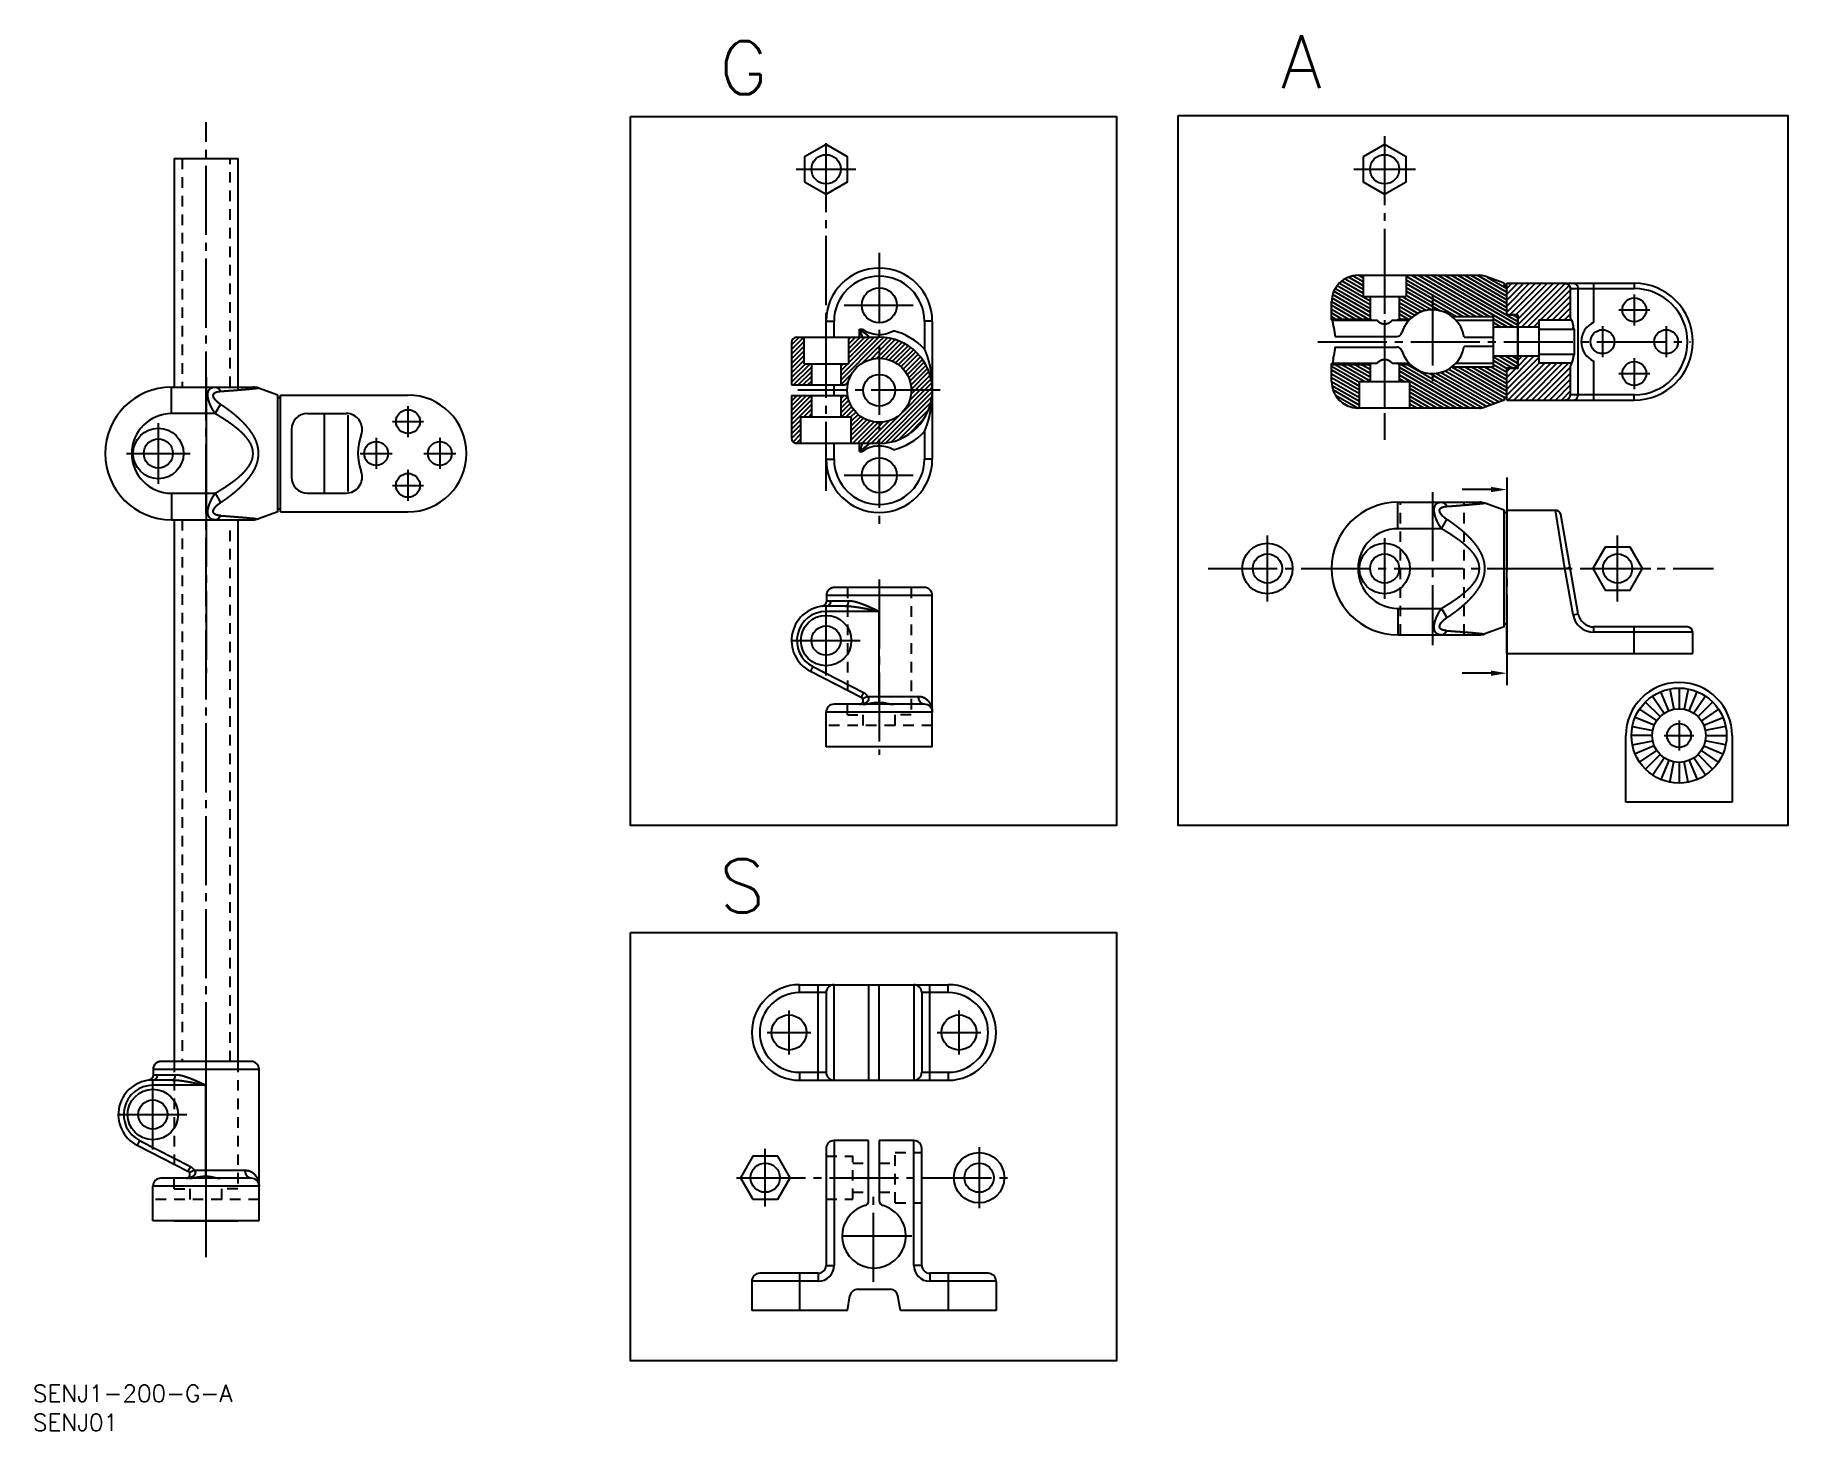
# Model space of a CAD drawing. Extents: x 118 to 448, y 15 to 277.
import ezdxf

# ---------------------------------------------------------------- set-up
doc = ezdxf.new("R2010")
doc.units = 0
doc.linetypes.add('CENTER', pattern=[17.5, 13, -1.5, 1.5, -1.5])
doc.linetypes.add('DASHED', pattern=[3.5, 2, -1.5])
doc.layers.get('0').update_dxf_attribs({"linetype": 'CONTINUOUS'})
doc.layers.add('CENTER', color=1, linetype='CENTER')
doc.layers.add('寸法線', color=7, linetype='CONTINUOUS')
doc.styles.get("Standard").update_dxf_attribs({"font": 'txt.shx', "bigfont": '@extfont2.shx'})

msp = doc.modelspace()

# ---------------------------------------------------------------- texts
at = {"color": 7, "linetype": 'CONTINUOUS'}
for s, height, p in [('A', 10, (352.62, 267.49)), ('G', 10, (246.93, 266.33)), ('S', 10, (246.93, 112.27)), ('SENJ1-200-G-A', 3.2, (117.67, 20.09)), ('SENJ01', 3.2, (117.67, 14.62))]:
    msp.add_text(s, height=height, dxfattribs=at).set_placement(p)

# ---------------------------------------------------------------- blocks, each defined once
blk = doc.blocks.new('*X6')
at = {"color": 0, "linetype": 'CONTINUOUS'}
for p, q in [((290.06, 380.44), (292.36, 382.74)), ((290.06, 381.32), (291.49, 382.74)), ((290.06, 379.55), (292.36, 381.85)), ((290.06, 378.67), (292.36, 380.97)), ((290.06, 377.79), (292.36, 380.09)), ((299.31, 375.54), (306.51, 382.74)), ((299.31, 374.66), (306.56, 381.91)), ((300.76, 377.88), (305.63, 382.74)), ((300.76, 378.76), (304.74, 382.74)), ((300.76, 379.65), (303.86, 382.74)), ((300.76, 380.53), (302.98, 382.74)), ((300.76, 381.41), (302.09, 382.74)), ((300.76, 382.3), (301.21, 382.74)), ((303.42, 377.88), (306.56, 381.03)), ((304.97, 378.55), (306.56, 380.14)), ((306.56, 381.91), (307.36, 382.71)), ((306.56, 381.03), (308.15, 382.61)), ((306.56, 380.14), (308.89, 382.47)), ((306.56, 379.26), (309.58, 382.28)), ((306.94, 378.75), (310.23, 382.04)), ((307.73, 378.65), (310.85, 381.78)), ((308.43, 378.47), (311.43, 381.48)), ((309.06, 378.22), (311.99, 381.14)), ((309.64, 377.92), (312.51, 380.78)), ((310.17, 377.57), (313, 380.39)), ((310.66, 377.16), (313.47, 379.98)), ((311.09, 376.72), (313.91, 379.53)), ((290.06, 376.9), (292.36, 379.2)), ((290.06, 376.02), (292.36, 378.32)), ((290.06, 374.25), (293.56, 377.74)), ((290.06, 375.13), (292.67, 377.74)), ((290.44, 373.74), (293.81, 377.12)), ((291.32, 373.74), (293.81, 376.23)), ((299.31, 376.43), (300.63, 377.74)), ((299.31, 377.31), (299.74, 377.74)), ((306.05, 378.74), (306.56, 379.26)), ((311.48, 376.22), (314.32, 379.06)), ((311.82, 375.68), (314.7, 378.56)), ((312.11, 375.09), (315.05, 378.03)), ((312.35, 374.43), (315.38, 377.47)), ((312.51, 373.71), (315.67, 376.87)), ((312.59, 372.91), (315.93, 376.25)), ((292.21, 373.74), (293.81, 375.35)), ((293.09, 373.74), (293.81, 374.46)), ((299.31, 373.78), (301.43, 375.89)), ((300.26, 373.84), (300.73, 374.31)), ((313.3, 372.74), (316.15, 375.59)), ((314.19, 372.74), (316.33, 374.88)), ((315.07, 372.74), (316.47, 374.14)), ((315.96, 372.74), (316.55, 373.33)), ((290.06, 368.06), (293.74, 371.74)), ((290.06, 368.95), (292.86, 371.74)), ((290.06, 369.83), (291.98, 371.74)), ((290.06, 370.71), (291.09, 371.74)), ((290.06, 371.6), (290.21, 371.74)), ((290.06, 367.18), (293.81, 370.93)), ((290.06, 366.29), (293.81, 370.04)), ((299.31, 371.13), (299.93, 371.74)), ((299.31, 370.24), (300.53, 371.46)), ((299.31, 369.36), (300.83, 370.88)), ((299.31, 368.47), (301.08, 370.24)), ((299.47, 367.74), (301.39, 369.66)), ((306.56, 363.35), (315.96, 372.74)), ((306.84, 362.75), (316.56, 372.46)), ((307.8, 362.82), (316.49, 371.5)), ((308.88, 363.01), (316.29, 370.43)), ((311.04, 368.71), (315.07, 372.74)), ((312.28, 370.83), (314.19, 372.74)), ((312.54, 371.98), (313.3, 372.74)), ((290.06, 365.41), (291.81, 367.16)), ((292.39, 367.74), (293.81, 369.16)), ((293.28, 367.74), (293.81, 368.28)), ((300.35, 367.74), (301.74, 369.13)), ((301.23, 367.74), (302.14, 368.65)), ((301.31, 366.94), (302.59, 368.21)), ((301.31, 366.05), (303.08, 367.82)), ((301.31, 365.17), (303.63, 367.48)), ((301.31, 364.29), (304.22, 367.19)), ((301.31, 363.4), (304.87, 366.96)), ((301.54, 362.74), (305.59, 366.8)), ((302.42, 362.74), (306.4, 366.72)), ((306.56, 364.23), (310.59, 368.26)), ((306.56, 365.12), (308.47, 367.03)), ((306.56, 366), (307.33, 366.77)), ((310.16, 363.41), (315.89, 369.14)), ((311.95, 364.32), (314.99, 367.35)), ((290.06, 364.53), (291.81, 366.28)), ((290.07, 363.65), (291.81, 365.39)), ((290.35, 363.04), (291.81, 364.51)), ((290.94, 362.75), (291.81, 363.63)), ((303.3, 362.74), (306.56, 366)), ((304.19, 362.74), (306.56, 365.12)), ((305.07, 362.74), (306.56, 364.23)), ((305.96, 362.74), (306.56, 363.35))]:
    blk.add_line(p, q, dxfattribs=at)
blk = doc.blocks.new('*U7')
blk.add_lwpolyline([(96.54, 123.96), (91.12, 123.96)])
blk.add_solid([(96.54, 124.46), (99.54, 123.96), (96.54, 123.46)])
blk = doc.blocks.new('*U8')
blk.add_lwpolyline([(96.54, 158.54), (91.12, 158.54)])
blk.add_solid([(96.54, 159.04), (99.54, 158.54), (96.54, 158.04)])

# ---------------------------------------------------------------- linework, layer by layer
at = {"color": 7, "linetype": 'CONTINUOUS'}
for p, q in [((144.29, 254.21), (144.29, 213.32)), ((144.29, 254.21), (156.29, 254.21)), ((156.29, 210.64), (156.29, 254.21)), ((367.15, 232.24), (390, 232.24)), ((368.1, 232.24), (368.1, 228.24)), ((376.2, 232.24), (376.2, 228.24)), ((394.65, 230.74), (391.03, 232.06)), ((368.1, 228.24), (376.2, 228.24)), ((369.26, 228.24), (369.4, 228.16)), ((369.4, 228.24), (369.4, 224.01)), ((374.9, 228.24), (374.9, 224.01)), ((394.65, 230.74), (394.65, 230.24)), ((395.15, 230.24), (394.65, 230.24)), ((395.15, 224.74), (395.15, 230.74)), ((395.15, 230.74), (419.15, 230.74)), ((407.09, 229.74), (419.15, 229.74)), ((407.09, 229.74), (407.09, 224.42)), ((408.59, 209.74), (408.59, 229.74)), ((411.55, 223.4), (411.55, 230.74)), ((419.15, 230.74), (419.15, 229.74)), ((362.15, 224.01), (362.15, 227.24)), ((384.82, 224.49), (392.65, 224.49)), ((392.65, 214.99), (392.65, 224.49)), ((397.2, 224.79), (395.15, 224.79)), ((396.65, 224.74), (395.15, 224.74)), ((395.18, 224.74), (397.15, 223.6)), ((396.42, 224.74), (396.96, 224.43)), ((397.15, 224.24), (396.65, 224.74)), ((397.2, 224.79), (397.2, 214.69)), ((407.24, 223.93), (407.09, 224.42)), ((267, 220.59), (267, 223.59)), ((267, 223.59), (268.5, 223.59)), ((268.5, 220.59), (268.5, 223.59)), ((273.3, 220.59), (273.3, 222.09)), ((273.3, 222.09), (273.84, 222.09)), ((285.5, 223.59), (285.5, 218.34)), ((287, 223.59), (285.5, 223.59)), ((287, 223.59), (287, 197.59)), ((362.15, 224.01), (369.4, 224.01)), ((362.22, 223.79), (370.7, 223.79)), ((373.6, 223.79), (376.69, 223.79)), ((374.9, 224.01), (376.9, 224.01)), ((385.58, 223.79), (392.65, 223.79)), ((392.65, 223.33), (394.11, 222.49)), ((392.65, 222.62), (392.87, 222.49)), ((397.15, 222.49), (392.65, 222.49)), ((397.15, 224.24), (397.15, 215.24)), ((401.15, 222.49), (397.2, 222.49)), ((401.15, 223.79), (401.15, 215.66)), ((407.32, 223.79), (401.15, 223.79)), ((401.15, 222.08), (407.8, 222.08)), ((407.8, 222.08), (407.66, 222.56)), ((407.8, 222.08), (407.8, 221.11)), ((260.5, 219.59), (260.5, 211.59)), ((261.5, 220.59), (277, 220.59)), ((262.8, 220.59), (262.8, 215.59)), ((271.2, 220.59), (271.2, 215.59)), ((277, 220.59), (277, 221.09)), ((362.86, 220.74), (374.44, 220.74)), ((362.86, 218.74), (374.44, 218.74)), ((387.09, 220.58), (392.65, 220.58)), ((387.09, 218.9), (392.65, 218.9)), ((407.8, 218.37), (407.8, 217.4)), ((262.8, 215.59), (271.2, 215.59)), ((264.25, 215.59), (264.25, 211.59)), ((269.75, 215.59), (269.75, 211.59)), ((362.15, 212.24), (362.15, 215.46)), ((362.15, 215.46), (369.4, 215.46)), ((362.22, 215.69), (370.7, 215.69)), ((369.4, 215.46), (369.4, 212.24)), ((373.6, 215.69), (376.69, 215.69)), ((374.9, 215.46), (374.9, 212.24)), ((374.9, 215.46), (376.9, 215.46)), ((384.82, 214.99), (392.65, 214.99)), ((385.61, 215.69), (392.65, 215.69)), ((397.15, 216.99), (392.65, 216.99)), ((396.65, 214.74), (395.15, 214.74)), ((395.15, 208.74), (395.15, 214.74)), ((397.2, 214.69), (395.15, 214.69)), ((397.15, 215.24), (396.65, 214.74)), ((401.15, 216.99), (397.2, 216.99)), ((401.15, 217.4), (407.8, 217.4)), ((407.28, 215.69), (401.15, 215.69)), ((407.24, 215.55), (407.09, 215.06)), ((407.09, 215.06), (407.09, 209.74)), ((407.8, 217.4), (407.66, 216.92)), ((411.55, 208.74), (411.55, 216.07)), ((143.79, 206.19), (143.79, 211.19)), ((143.79, 211.19), (159.14, 211.19)), ((144.29, 213.32), (144.29, 211.19)), ((260.5, 211.59), (270.27, 211.59)), ((267, 209.59), (267, 211.59)), ((268.5, 209.59), (268.5, 211.59)), ((367.4, 207.24), (367.4, 212.24)), ((367.4, 212.24), (376.9, 212.24)), ((376.9, 207.24), (376.9, 212.24)), ((151.98, 206.19), (153.01, 207.94)), ((163.79, 209.69), (160.13, 211.02)), ((163.79, 187.7), (163.79, 209.69)), ((164.29, 209.19), (163.79, 209.19)), ((164.29, 187.69), (164.29, 209.69)), ((164.29, 209.69), (188.29, 209.69)), ((260.5, 209.59), (260.5, 201.59)), ((260.5, 209.59), (270.27, 209.59)), ((264.25, 209.59), (264.25, 205.59)), ((269.75, 209.59), (269.75, 205.59)), ((394.65, 208.74), (391.03, 207.42)), ((395.15, 209.24), (394.65, 209.24)), ((394.65, 209.24), (394.65, 208.74)), ((395.15, 208.74), (419.15, 208.74)), ((419.15, 209.74), (407.09, 209.74)), ((419.15, 208.74), (419.15, 209.74)), ((151.98, 206.19), (143.79, 206.19)), ((169.36, 206.23), (176.66, 206.23)), ((172.59, 191.23), (172.59, 206.23)), ((262.25, 200.59), (262.25, 205.59)), ((262.25, 205.59), (271.75, 205.59)), ((271.75, 200.59), (271.75, 205.59)), ((390, 207.24), (367.15, 207.24)), ((166.36, 203.23), (166.36, 194.23)), ((285.5, 202.84), (285.5, 197.59)), ((277, 200.59), (261.5, 200.59)), ((267, 197.59), (267, 200.59)), ((268.5, 197.59), (268.5, 200.59)), ((273.3, 199.09), (273.3, 200.59)), ((273.3, 199.09), (273.84, 199.09)), ((277, 200.09), (277, 200.59)), ((267, 197.59), (268.5, 197.59)), ((287, 197.59), (285.5, 197.59)), ((143.79, 191.19), (143.79, 186.19)), ((143.79, 191.19), (151.98, 191.19)), ((151.98, 191.19), (153.01, 189.45)), ((164.29, 188.19), (163.79, 188.19)), ((169.36, 191.23), (176.66, 191.23)), ((374.65, 184.53), (374.65, 189.53)), ((374.65, 189.53), (390, 189.53)), ((394.65, 188.03), (391, 189.36)), ((143.79, 186.19), (159.14, 186.19)), ((144.29, 186.19), (144.29, 123.41)), ((156.29, 84.21), (156.29, 186.19)), ((163.79, 187.69), (160.13, 186.37)), ((164.29, 187.69), (188.29, 187.69)), ((382.85, 184.53), (383.87, 186.27)), ((394.65, 166.03), (394.65, 188.03)), ((395.15, 187.53), (394.65, 187.53)), ((395.15, 161.03), (395.15, 188.03)), ((395.15, 188.03), (404.31, 188.03)), ((408.59, 168.51), (405.3, 187.2)), ((382.85, 184.53), (374.65, 184.53)), ((395.15, 177.03), (406.07, 177.03)), ((406.07, 177.03), (407.06, 177.2)), ((407.61, 168.33), (406.07, 177.03)), ((267.05, 171.96), (267.05, 170.9)), ((287, 171.96), (267.05, 171.96)), ((285.5, 173.46), (268.56, 173.46)), ((287, 143.46), (287, 171.96)), ((267, 168.96), (267, 169.96)), ((270.68, 169.96), (267, 169.96)), ((277, 168.96), (267, 168.96)), ((267.91, 170.96), (271.25, 170.96)), ((277, 151.84), (277, 168.96)), ((374.65, 169.53), (374.65, 164.53)), ((374.65, 169.53), (382.85, 169.53)), ((382.85, 169.53), (383.87, 167.78)), ((407.61, 168.33), (408.59, 168.51)), ((394.65, 166.03), (391, 164.7)), ((395.15, 166.53), (394.65, 166.53)), ((429.15, 166.03), (411.55, 166.03)), ((411.55, 165.03), (411.55, 166.03)), ((430.15, 165.03), (411.55, 165.03)), ((419.15, 161.03), (419.15, 166.03)), ((430.15, 161.03), (430.15, 165.03)), ((374.65, 164.53), (390, 164.53)), ((264.5, 158.56), (264.05, 157.67)), ((264.5, 158.56), (274.07, 153.68)), ((395.15, 161.03), (430.15, 161.03)), ((264.05, 157.67), (273.62, 152.79)), ((274.07, 153.68), (273.62, 152.79)), ((274.8, 152.96), (273.92, 152.49)), ((274.8, 152.96), (284.39, 152.96)), ((424, 149.14), (421.24, 151.89)), ((422.59, 153.01), (424.76, 149.76)), ((425.63, 150.23), (424.14, 153.83)), ((425.82, 154.34), (426.58, 150.52)), ((427.57, 154.52), (427.57, 150.62)), ((429.31, 154.34), (428.55, 150.52)), ((429.5, 150.23), (430.99, 153.83)), ((432.54, 153.01), (430.37, 149.76)), ((431.14, 149.14), (433.9, 151.89)), ((287, 149.96), (267, 149.96)), ((267, 143.46), (267, 149.96)), ((285.5, 151.46), (268.5, 151.46)), ((422.9, 147.5), (419.3, 148.99)), ((420.12, 150.54), (423.37, 148.37)), ((435.01, 150.54), (431.77, 148.37)), ((432.23, 147.5), (435.84, 148.99)), ((417.57, 133.03), (417.57, 145.57)), ((422.52, 145.57), (418.62, 145.57)), ((418.79, 147.31), (422.61, 146.55)), ((436.34, 147.31), (432.52, 146.55)), ((432.62, 145.57), (436.52, 145.57)), ((437.57, 145.57), (437.57, 133.03)), ((287, 143.46), (267, 143.46)), ((418.79, 143.82), (422.61, 144.58)), ((422.9, 143.63), (419.3, 142.14)), ((420.12, 140.59), (423.37, 142.76)), ((424, 142), (421.24, 139.24)), ((431.14, 142), (433.9, 139.24)), ((435.01, 140.59), (431.77, 142.76)), ((432.23, 143.63), (435.84, 142.14)), ((436.34, 143.82), (432.52, 144.58)), ((422.59, 138.12), (424.76, 141.37)), ((425.63, 140.9), (424.14, 137.3)), ((425.82, 136.79), (426.58, 140.61)), ((427.57, 140.52), (427.57, 136.62)), ((429.31, 136.79), (428.55, 140.61)), ((429.5, 140.9), (430.99, 137.3)), ((432.54, 138.12), (430.37, 141.37)), ((437.57, 133.03), (417.57, 133.03)), ((144.29, 125.5), (144.26, 84.21)), ((262.01, 98.66), (290.01, 98.66)), ((267.01, 97.16), (267.01, 82.16)), ((275.01, 98.66), (275.01, 80.66)), ((277.01, 80.66), (277.01, 98.66)), ((285.01, 97.16), (285.01, 82.16)), ((140.31, 82.71), (140.31, 81.65)), ((160.26, 82.71), (140.31, 82.71)), ((158.76, 84.21), (141.82, 84.21)), ((160.26, 54.21), (160.26, 82.71)), ((140.26, 79.71), (140.26, 80.71)), ((143.93, 80.71), (140.26, 80.71)), ((150.26, 79.71), (140.26, 79.71)), ((141.17, 81.71), (144.51, 81.71)), ((150.26, 62.6), (150.26, 79.71)), ((262.01, 80.66), (290.01, 80.66)), ((137.76, 69.31), (137.31, 68.42)), ((137.76, 69.31), (147.33, 64.44)), ((275.01, 69.31), (268.51, 69.31)), ((275.01, 58.02), (275.01, 69.31)), ((277.01, 69.31), (277.01, 58.02)), ((283.51, 69.31), (277.01, 69.31)), ((137.31, 68.42), (146.87, 63.55)), ((267.01, 67.81), (267.01, 45.81)), ((285.01, 45.81), (285.01, 67.81)), ((147.33, 64.44), (146.87, 63.55)), ((148.06, 63.71), (147.18, 63.25)), ((148.06, 63.71), (157.65, 63.71)), ((160.26, 60.71), (140.26, 60.71)), ((140.26, 54.21), (140.26, 60.71)), ((158.76, 62.21), (141.76, 62.21)), ((160.26, 54.21), (140.26, 54.21)), ((144.29, 54.21), (156.29, 54.21)), ((265.51, 44.31), (254.51, 44.31)), ((297.51, 44.31), (286.51, 44.31)), ((253.01, 42.81), (253.01, 37.31)), ((271.01, 37.31), (271.49, 40.07)), ((272.97, 41.31), (279.04, 41.31)), ((281.01, 37.31), (280.52, 40.07)), ((299.01, 42.81), (299.01, 37.31)), ((271.01, 37.31), (253.01, 37.31)), ((299.01, 37.31), (281.01, 37.31))]:
    msp.add_line(p, q, dxfattribs=at)
at = {"color": 3, "linetype": 'DASHED'}
for p, q in [((145.79, 254.21), (145.79, 211.19)), ((154.79, 211.19), (154.79, 254.21)), ((375.15, 164.53), (375.15, 189.53)), ((387.15, 164.53), (387.15, 189.53)), ((145.79, 186.19), (145.79, 84.21)), ((154.79, 84.21), (154.79, 184.82)), ((271, 173.46), (271, 154.13)), ((283, 173.46), (283, 149.46)), ((271, 149.46), (271, 151.46)), ((271, 149.46), (274, 149.46)), ((274, 147.46), (274, 149.46)), ((280, 147.46), (280, 149.46)), ((283, 149.46), (280, 149.46)), ((287, 147.46), (267, 147.46)), ((144.26, 84.21), (144.26, 64.89)), ((156.26, 84.21), (156.26, 60.21)), ((267.01, 66.36), (272.01, 66.36)), ((272.01, 58.26), (272.01, 66.36)), ((280.01, 57.56), (280.01, 67.06)), ((280.01, 67.06), (285.01, 67.06)), ((272.01, 65.06), (275.01, 65.06)), ((277.01, 65.06), (280.01, 65.06)), ((144.26, 60.21), (144.26, 62.21)), ((144.26, 60.21), (147.26, 60.21)), ((147.26, 58.21), (147.26, 60.21)), ((153.26, 58.21), (153.26, 60.21)), ((156.26, 60.21), (153.26, 60.21)), ((272.01, 59.56), (275.01, 59.56)), ((277.01, 59.56), (280.01, 59.56)), ((160.26, 58.21), (140.26, 58.21)), ((267.01, 58.26), (272.01, 58.26)), ((280.01, 57.56), (285.01, 57.56))]:
    msp.add_line(p, q, dxfattribs=at)
at = {"color": 3, "linetype": 'CONTINUOUS'}
for p, q in [((364.12, 231.2), (368.1, 228.91)), ((364.71, 231.58), (368.1, 229.62)), ((365.41, 231.89), (368.1, 230.34)), ((366.23, 232.14), (368.1, 231.06)), ((367.29, 232.24), (368.1, 231.77)), ((376.2, 232.11), (389.41, 224.49)), ((376.2, 231.4), (388.16, 224.49)), ((377.22, 232.24), (390.65, 224.49)), ((378.47, 232.24), (391.89, 224.49)), ((379.71, 232.24), (396.59, 222.49)), ((380.95, 232.24), (397.15, 222.89)), ((382.19, 232.24), (395.15, 224.76)), ((383.43, 232.24), (395.15, 225.47)), ((384.67, 232.24), (395.15, 226.19)), ((385.91, 232.24), (395.15, 226.91)), ((387.16, 232.24), (395.15, 227.62)), ((388.4, 232.24), (395.15, 228.34)), ((389.64, 232.24), (395.15, 229.06)), ((391.48, 231.89), (395.15, 229.77)), ((362.23, 227.99), (369.12, 224.01)), ((362.37, 228.63), (369.4, 224.57)), ((362.58, 229.23), (369.4, 225.29)), ((362.87, 229.77), (369.4, 226.01)), ((363.2, 230.3), (369.4, 226.72)), ((363.65, 230.76), (369.4, 227.44)), ((374.9, 227.85), (379.12, 225.41)), ((375.46, 228.24), (380, 225.62)), ((376.2, 230.68), (386.92, 224.49)), ((376.2, 229.96), (385.68, 224.49)), ((376.2, 229.25), (382.61, 225.55)), ((376.2, 228.53), (381.06, 225.73)), ((396.1, 230.74), (395.15, 229.79)), ((397.22, 230.74), (395.15, 228.67)), ((398.34, 230.74), (395.15, 227.55)), ((399.45, 230.74), (395.15, 226.44)), ((400.57, 230.74), (395.15, 225.32)), ((401.69, 230.74), (395.74, 224.79)), ((402.81, 230.74), (396.86, 224.79)), ((403.93, 230.74), (397.2, 224.01)), ((405.05, 230.74), (397.2, 222.89)), ((406.15, 230.73), (397.92, 222.49)), ((406.88, 230.34), (399.03, 222.49)), ((407.09, 229.43), (401.45, 223.79)), ((407.09, 228.31), (402.57, 223.79)), ((362.15, 226.61), (366.64, 224.01)), ((362.15, 225.89), (365.4, 224.01)), ((362.15, 225.17), (364.16, 224.01)), ((362.15, 224.46), (362.92, 224.01)), ((362.16, 227.32), (367.88, 224.01)), ((374.9, 227.13), (378.45, 225.08)), ((374.9, 226.41), (377.81, 224.73)), ((374.9, 225.7), (377.29, 224.32)), ((374.9, 224.98), (376.57, 224.01)), ((407.09, 227.19), (403.69, 223.79)), ((407.09, 226.07), (404.81, 223.79)), ((407.09, 224.95), (405.93, 223.79)), ((374.9, 224.26), (375.33, 224.01)), ((392.65, 224.05), (395.35, 222.49)), ((401.15, 223.49), (400.15, 222.49)), ((362.15, 215.14), (367.4, 212.11)), ((362.83, 215.46), (368.42, 212.24)), ((364.07, 215.46), (369.4, 212.39)), ((365.31, 215.46), (369.4, 213.1)), ((366.55, 215.46), (369.4, 213.82)), ((367.8, 215.46), (369.4, 214.54)), ((369.04, 215.46), (369.4, 215.25)), ((374.9, 214.95), (388.25, 207.24)), ((375.24, 215.46), (389.49, 207.24)), ((376.48, 215.46), (390.62, 207.31)), ((384.23, 214.58), (394.46, 208.67)), ((384.78, 214.98), (394.72, 209.24)), ((386, 214.99), (395.15, 209.71)), ((387.24, 214.99), (395.15, 210.42)), ((388.48, 214.99), (395.15, 211.14)), ((389.72, 214.99), (395.15, 211.86)), ((390.96, 214.99), (395.15, 212.57)), ((392.2, 214.99), (395.15, 213.29)), ((392.65, 216.88), (396.36, 214.74)), ((392.65, 216.17), (395.15, 214.72)), ((392.65, 215.45), (395.15, 214.01)), ((393.71, 216.99), (397, 215.09)), ((394.95, 216.99), (397.15, 215.72)), ((400.25, 216.99), (395.15, 211.89)), ((401.15, 216.78), (395.15, 210.78)), ((401.15, 215.66), (395.15, 209.66)), ((395.71, 214.69), (395.15, 214.13)), ((396.83, 214.69), (395.15, 213.01)), ((402.3, 215.69), (395.35, 208.74)), ((396.19, 216.99), (397.15, 216.44)), ((403.42, 215.69), (396.47, 208.74)), ((398.01, 216.99), (397.2, 216.18)), ((399.13, 216.99), (397.2, 215.06)), ((404.54, 215.69), (397.59, 208.74)), ((405.66, 215.69), (398.71, 208.74)), ((406.78, 215.69), (399.83, 208.74)), ((407.09, 214.88), (400.94, 208.74)), ((362.15, 214.42), (367.4, 211.39)), ((362.15, 213.71), (367.4, 210.68)), ((362.15, 212.99), (367.4, 209.96)), ((362.15, 212.27), (367.4, 209.24)), ((362.23, 211.51), (367.4, 208.53)), ((374.9, 214.23), (387.01, 207.24)), ((374.9, 213.51), (385.77, 207.24)), ((374.9, 212.8), (375.86, 212.24)), ((376.9, 211.64), (384.52, 207.24)), ((380.69, 213.75), (391.41, 207.56)), ((381.9, 213.77), (392.18, 207.84)), ((382.79, 213.97), (392.94, 208.12)), ((383.55, 214.25), (393.7, 208.39)), ((407.09, 213.77), (402.06, 208.74)), ((407.09, 212.65), (403.18, 208.74)), ((407.09, 211.53), (404.3, 208.74)), ((362.43, 210.68), (367.4, 207.81)), ((362.87, 209.7), (367.14, 207.24)), ((364.24, 208.2), (365.15, 207.68)), ((376.9, 210.92), (383.28, 207.24)), ((376.9, 210.21), (382.04, 207.24)), ((376.9, 209.49), (380.8, 207.24)), ((376.9, 208.77), (379.56, 207.24)), ((376.9, 208.06), (378.32, 207.24)), ((407.09, 210.41), (405.42, 208.74)), ((376.9, 207.34), (377.08, 207.24))]:
    msp.add_line(p, q, dxfattribs=at)
at = {"linetype": 'CONTINUOUS'}
for p, q in [((176.98, 205.92), (176.98, 191.54)), ((262.01, 97.16), (262.01, 98.66)), ((267.01, 97.16), (262.01, 97.16)), ((265.51, 80.66), (265.51, 98.66)), ((268.51, 80.66), (268.51, 98.66)), ((283.51, 98.66), (283.51, 80.66)), ((290.01, 97.16), (285.01, 97.16)), ((286.51, 80.66), (286.51, 98.66)), ((290.01, 97.16), (290.01, 98.66)), ((262.01, 82.16), (262.01, 80.66)), ((262.01, 82.16), (267.01, 82.16)), ((285.01, 82.16), (290.01, 82.16)), ((290.01, 82.16), (290.01, 80.66)), ((268.51, 69.31), (268.51, 45.81)), ((283.51, 45.81), (283.51, 69.31)), ((262.01, 44.31), (262.01, 37.31)), ((265.51, 44.31), (265.51, 42.81)), ((267.01, 45.81), (268.51, 45.81)), ((285.01, 45.81), (283.51, 45.81)), ((286.51, 44.31), (286.51, 42.81)), ((290.01, 44.31), (290.01, 37.31)), ((265.51, 42.81), (253.01, 42.81)), ((299.01, 42.81), (286.51, 42.81))]:
    msp.add_line(p, q, dxfattribs=at)
for p, q in [((395.15, 194.14), (395.15, 189.66)), ((395.15, 159.55), (395.15, 155.08))]:
    msp.add_line(p, q)
at = {"color": 7, "linetype": 'CONTINUOUS'}
for points in [[(230.19, 262.15), (321.64, 262.15), (321.64, 128.63), (230.19, 128.63)], [(333.25, 262.32), (448.07, 262.32), (448.07, 128.63), (333.25, 128.63)], [(262.95, 249.87), (267, 247.53), (271.05, 249.87), (271.05, 254.54), (267, 256.88), (262.95, 254.54)], [(230.19, 108.47), (321.64, 108.47), (321.64, 27.83), (230.19, 27.83)]]:
    msp.add_lwpolyline(points, close=True, dxfattribs=at)
for points in [[(368.1, 254.54), (368.1, 249.87), (372.15, 247.53), (376.2, 249.87), (376.2, 254.54), (372.15, 256.88)], [(413.67, 181.08), (411.34, 177.03), (413.67, 172.98), (418.35, 172.98), (420.69, 177.03), (418.35, 181.08)]]:
    msp.add_lwpolyline(points, close=True)
for points in [[(407.61, 230.74), (407.91, 230.69), (408.19, 230.55), (408.4, 230.33), (408.54, 230.05), (408.59, 229.74)], [(407.61, 208.74), (407.91, 208.79), (408.19, 208.93), (408.4, 209.15), (408.54, 209.43), (408.59, 209.74)]]:
    msp.add_lwpolyline(points, dxfattribs=at)
at = {"color": 7}
for points in [[(406.07, 230.74, 0), (406.08, 230.74, 0), (406.09, 230.74, 0), (406.09, 230.74, 0), (406.1, 230.74, 0), (406.1, 230.74, 0), (406.11, 230.74, 0), (406.12, 230.74, 0), (406.12, 230.73, 0), (406.13, 230.73, 0), (406.14, 230.73, 0), (406.14, 230.73, 0), (406.15, 230.73, 0), (406.15, 230.73, 0), (406.16, 230.73, 0), (406.17, 230.73, 0), (406.17, 230.73, 0), (406.18, 230.73, 0), (406.18, 230.73, 0), (406.19, 230.73, 0), (406.2, 230.73, 0), (406.2, 230.73, 0), (406.21, 230.73, 0), (406.22, 230.72, 0), (406.22, 230.72, 0), (406.23, 230.72, 0), (406.23, 230.72, 0), (406.24, 230.72, 0), (406.25, 230.72, 0), (406.25, 230.72, 0), (406.26, 230.72, 0), (406.26, 230.72, 0), (406.27, 230.72, 0), (406.28, 230.72, 0), (406.28, 230.71, 0), (406.29, 230.71, 0), (406.29, 230.71, 0), (406.3, 230.71, 0), (406.31, 230.71, 0), (406.31, 230.71, 0), (406.32, 230.71, 0), (406.33, 230.71, 0), (406.33, 230.7, 0), (406.34, 230.7, 0), (406.34, 230.7, 0), (406.35, 230.7, 0), (406.36, 230.7, 0), (406.36, 230.7, 0), (406.37, 230.7, 0), (406.37, 230.69, 0), (406.38, 230.69, 0), (406.38, 230.69, 0), (406.39, 230.69, 0), (406.4, 230.69, 0), (406.4, 230.69, 0), (406.41, 230.68, 0), (406.41, 230.68, 0), (406.42, 230.68, 0), (406.43, 230.68, 0), (406.43, 230.68, 0), (406.44, 230.67, 0), (406.44, 230.67, 0), (406.45, 230.67, 0), (406.46, 230.67, 0), (406.46, 230.66, 0), (406.47, 230.66, 0), (406.47, 230.66, 0), (406.48, 230.66, 0), (406.48, 230.66, 0), (406.49, 230.65, 0), (406.5, 230.65, 0), (406.5, 230.65, 0), (406.51, 230.65, 0), (406.51, 230.64, 0), (406.52, 230.64, 0), (406.52, 230.64, 0), (406.53, 230.63, 0), (406.53, 230.63, 0), (406.54, 230.63, 0), (406.55, 230.63, 0), (406.55, 230.62, 0), (406.56, 230.62, 0), (406.56, 230.62, 0), (406.57, 230.61, 0), (406.57, 230.61, 0), (406.58, 230.61, 0), (406.58, 230.6, 0), (406.59, 230.6, 0), (406.59, 230.6, 0), (406.6, 230.6, 0), (406.6, 230.59, 0), (406.61, 230.59, 0), (406.62, 230.59, 0), (406.62, 230.58, 0), (406.63, 230.58, 0), (406.63, 230.58, 0), (406.64, 230.57, 0), (406.64, 230.57, 0), (406.65, 230.56, 0), (406.65, 230.56, 0), (406.66, 230.56, 0), (406.66, 230.55, 0), (406.67, 230.55, 0), (406.67, 230.55, 0), (406.68, 230.54, 0), (406.68, 230.54, 0), (406.69, 230.54, 0), (406.69, 230.53, 0), (406.7, 230.53, 0), (406.7, 230.52, 0), (406.71, 230.52, 0), (406.71, 230.52, 0), (406.72, 230.51, 0), (406.72, 230.51, 0), (406.73, 230.5, 0), (406.73, 230.5, 0), (406.74, 230.5, 0), (406.74, 230.49, 0), (406.74, 230.49, 0), (406.75, 230.48, 0), (406.75, 230.48, 0), (406.76, 230.48, 0), (406.76, 230.47, 0), (406.77, 230.47, 0), (406.77, 230.46, 0), (406.78, 230.46, 0), (406.78, 230.46, 0), (406.79, 230.45, 0), (406.79, 230.45, 0), (406.79, 230.44, 0), (406.8, 230.44, 0), (406.8, 230.43, 0), (406.81, 230.43, 0), (406.81, 230.42, 0), (406.82, 230.42, 0), (406.82, 230.42, 0), (406.82, 230.41, 0), (406.83, 230.41, 0), (406.83, 230.4, 0), (406.84, 230.4, 0), (406.84, 230.39, 0), (406.85, 230.39, 0), (406.85, 230.38, 0), (406.85, 230.38, 0), (406.86, 230.37, 0), (406.86, 230.37, 0), (406.87, 230.36, 0), (406.87, 230.36, 0), (406.87, 230.35, 0), (406.88, 230.35, 0), (406.88, 230.34, 0), (406.88, 230.34, 0), (406.89, 230.34, 0), (406.89, 230.33, 0), (406.9, 230.33, 0), (406.9, 230.32, 0), (406.9, 230.32, 0), (406.91, 230.31, 0), (406.91, 230.31, 0), (406.91, 230.3, 0), (406.92, 230.29, 0), (406.92, 230.29, 0), (406.92, 230.28, 0), (406.93, 230.28, 0), (406.93, 230.27, 0), (406.94, 230.27, 0), (406.94, 230.26, 0), (406.94, 230.26, 0), (406.95, 230.25, 0), (406.95, 230.25, 0), (406.95, 230.24, 0), (406.95, 230.24, 0), (406.96, 230.23, 0), (406.96, 230.23, 0), (406.96, 230.22, 0), (406.97, 230.22, 0), (406.97, 230.21, 0), (406.97, 230.2, 0), (406.98, 230.2, 0), (406.98, 230.19, 0), (406.98, 230.19, 0), (406.98, 230.18, 0), (406.99, 230.18, 0), (406.99, 230.17, 0), (406.99, 230.17, 0), (407, 230.16, 0), (407, 230.15, 0), (407, 230.15, 0), (407, 230.14, 0), (407.01, 230.14, 0), (407.01, 230.13, 0), (407.01, 230.13, 0), (407.01, 230.12, 0), (407.02, 230.11, 0), (407.02, 230.11, 0), (407.02, 230.1, 0), (407.02, 230.1, 0), (407.02, 230.09, 0), (407.03, 230.09, 0), (407.03, 230.08, 0), (407.03, 230.07, 0), (407.03, 230.07, 0), (407.03, 230.06, 0), (407.04, 230.06, 0), (407.04, 230.05, 0), (407.04, 230.04, 0), (407.04, 230.04, 0), (407.04, 230.03, 0), (407.05, 230.03, 0), (407.05, 230.02, 0), (407.05, 230.02, 0), (407.05, 230.01, 0), (407.05, 230, 0), (407.05, 230, 0), (407.05, 229.99, 0), (407.06, 229.99, 0), (407.06, 229.98, 0), (407.06, 229.97, 0), (407.06, 229.97, 0), (407.06, 229.96, 0), (407.06, 229.95, 0), (407.06, 229.95, 0), (407.06, 229.94, 0), (407.07, 229.94, 0), (407.07, 229.93, 0), (407.07, 229.92, 0), (407.07, 229.92, 0), (407.07, 229.91, 0), (407.07, 229.91, 0), (407.07, 229.9, 0), (407.07, 229.89, 0), (407.07, 229.89, 0), (407.07, 229.88, 0), (407.07, 229.88, 0), (407.08, 229.87, 0), (407.08, 229.86, 0), (407.08, 229.86, 0), (407.08, 229.85, 0), (407.08, 229.84, 0), (407.08, 229.84, 0), (407.08, 229.83, 0), (407.08, 229.83, 0), (407.08, 229.82, 0), (407.08, 229.81, 0), (407.08, 229.81, 0), (407.08, 229.8, 0), (407.08, 229.8, 0), (407.08, 229.79, 0), (407.08, 229.78, 0), (407.09, 229.78, 0), (407.09, 229.77, 0), (407.09, 229.76, 0), (407.09, 229.76, 0), (407.09, 229.75, 0), (407.09, 229.75, 0), (407.09, 229.74, 0)], [(273.3, 222.09, 0), (273.3, 222.09, 0), (273.31, 222.08, 0), (273.31, 222.08, 0), (273.31, 222.08, 0), (273.32, 222.07, 0), (273.32, 222.07, 0), (273.33, 222.07, 0), (273.33, 222.06, 0), (273.34, 222.06, 0), (273.34, 222.06, 0), (273.35, 222.05, 0), (273.35, 222.05, 0), (273.36, 222.04, 0), (273.36, 222.04, 0), (273.37, 222.04, 0), (273.37, 222.03, 0), (273.38, 222.03, 0), (273.38, 222.03, 0), (273.39, 222.02, 0), (273.39, 222.02, 0), (273.4, 222.02, 0), (273.4, 222.01, 0), (273.41, 222.01, 0), (273.41, 222.01, 0), (273.42, 222, 0), (273.42, 222, 0), (273.43, 222, 0), (273.43, 221.99, 0), (273.43, 221.99, 0), (273.44, 221.99, 0), (273.44, 221.98, 0), (273.45, 221.98, 0), (273.45, 221.98, 0), (273.46, 221.97, 0), (273.46, 221.97, 0), (273.47, 221.96, 0), (273.47, 221.96, 0), (273.48, 221.96, 0), (273.48, 221.95, 0), (273.49, 221.95, 0), (273.49, 221.95, 0), (273.5, 221.94, 0), (273.5, 221.94, 0), (273.51, 221.94, 0), (273.51, 221.93, 0), (273.52, 221.93, 0), (273.52, 221.93, 0), (273.53, 221.92, 0), (273.53, 221.92, 0), (273.54, 221.92, 0), (273.54, 221.91, 0), (273.55, 221.91, 0), (273.55, 221.91, 0), (273.55, 221.9, 0), (273.56, 221.9, 0), (273.56, 221.89, 0), (273.57, 221.89, 0), (273.57, 221.89, 0), (273.58, 221.88, 0), (273.58, 221.88, 0), (273.59, 221.88, 0), (273.59, 221.87, 0), (273.6, 221.87, 0), (273.6, 221.87, 0), (273.61, 221.86, 0), (273.61, 221.86, 0), (273.62, 221.86, 0), (273.62, 221.85, 0), (273.63, 221.85, 0), (273.63, 221.85, 0), (273.64, 221.84, 0), (273.64, 221.84, 0), (273.65, 221.84, 0), (273.65, 221.83, 0), (273.66, 221.83, 0), (273.66, 221.82, 0), (273.67, 221.82, 0), (273.67, 221.82, 0), (273.67, 221.81, 0), (273.68, 221.81, 0), (273.68, 221.81, 0), (273.69, 221.8, 0), (273.69, 221.8, 0), (273.7, 221.8, 0), (273.7, 221.79, 0), (273.71, 221.79, 0), (273.71, 221.79, 0), (273.72, 221.78, 0), (273.72, 221.78, 0), (273.73, 221.78, 0), (273.73, 221.77, 0), (273.74, 221.77, 0), (273.74, 221.77, 0), (273.75, 221.76, 0), (273.75, 221.76, 0), (273.76, 221.75, 0), (273.76, 221.75, 0), (273.77, 221.75, 0), (273.77, 221.74, 0), (273.78, 221.74, 0), (273.78, 221.74, 0), (273.79, 221.73, 0), (273.79, 221.73, 0), (273.79, 221.73, 0), (273.8, 221.72, 0), (273.8, 221.72, 0), (273.81, 221.72, 0), (273.81, 221.71, 0), (273.82, 221.71, 0), (273.82, 221.71, 0), (273.83, 221.7, 0), (273.83, 221.7, 0), (273.84, 221.69, 0), (273.84, 221.69, 0), (273.85, 221.69, 0), (273.85, 221.68, 0), (273.86, 221.68, 0), (273.86, 221.68, 0), (273.87, 221.67, 0), (273.87, 221.67, 0), (273.88, 221.67, 0), (273.88, 221.66, 0), (273.89, 221.66, 0), (273.89, 221.66, 0), (273.89, 221.65, 0), (273.9, 221.65, 0), (273.9, 221.65, 0), (273.91, 221.64, 0), (273.91, 221.64, 0), (273.92, 221.64, 0), (273.92, 221.63, 0), (273.93, 221.63, 0), (273.93, 221.62, 0), (273.94, 221.62, 0), (273.94, 221.62, 0), (273.95, 221.61, 0), (273.95, 221.61, 0), (273.96, 221.61, 0), (273.96, 221.6, 0), (273.97, 221.6, 0), (273.97, 221.6, 0), (273.98, 221.59, 0), (273.98, 221.59, 0), (273.99, 221.59, 0), (273.99, 221.58, 0), (274, 221.58, 0), (274, 221.57, 0), (274, 221.57, 0), (274.01, 221.57, 0), (274.01, 221.56, 0), (274.02, 221.56, 0), (274.02, 221.56, 0), (274.03, 221.55, 0), (274.03, 221.55, 0), (274.04, 221.55, 0), (274.04, 221.54, 0), (274.05, 221.54, 0), (274.05, 221.54, 0), (274.06, 221.53, 0), (274.06, 221.53, 0), (274.07, 221.53, 0), (274.07, 221.52, 0), (274.08, 221.52, 0), (274.08, 221.51, 0), (274.09, 221.51, 0), (274.09, 221.51, 0), (274.1, 221.5, 0), (274.1, 221.5, 0), (274.1, 221.5, 0), (274.11, 221.49, 0), (274.11, 221.49, 0), (274.12, 221.49, 0), (274.12, 221.48, 0), (274.13, 221.48, 0), (274.13, 221.48, 0), (274.14, 221.47, 0), (274.14, 221.47, 0), (274.15, 221.46, 0), (274.15, 221.46, 0), (274.16, 221.46, 0), (274.16, 221.45, 0), (274.17, 221.45, 0), (274.17, 221.45, 0), (274.18, 221.44, 0), (274.18, 221.44, 0), (274.19, 221.44, 0), (274.19, 221.43, 0), (274.19, 221.43, 0), (274.2, 221.43, 0), (274.2, 221.42, 0), (274.21, 221.42, 0), (274.21, 221.41, 0), (274.22, 221.41, 0), (274.22, 221.41, 0), (274.23, 221.4, 0), (274.23, 221.4, 0), (274.24, 221.4, 0), (274.24, 221.39, 0), (274.25, 221.39, 0), (274.25, 221.39, 0), (274.26, 221.38, 0), (274.26, 221.38, 0), (274.27, 221.37, 0), (274.27, 221.37, 0), (274.28, 221.37, 0), (274.28, 221.36, 0), (274.28, 221.36, 0), (274.29, 221.36, 0), (274.29, 221.35, 0), (274.3, 221.35, 0), (274.3, 221.35, 0), (274.31, 221.34, 0), (274.31, 221.34, 0), (274.32, 221.34, 0), (274.32, 221.33, 0), (274.33, 221.33, 0), (274.33, 221.32, 0), (274.34, 221.32, 0), (274.34, 221.32, 0), (274.35, 221.31, 0), (274.35, 221.31, 0), (274.36, 221.31, 0), (274.36, 221.3, 0), (274.36, 221.3, 0), (274.37, 221.3, 0), (274.37, 221.29, 0), (274.38, 221.29, 0), (274.38, 221.28, 0), (274.39, 221.28, 0), (274.39, 221.28, 0), (274.4, 221.27, 0), (274.4, 221.27, 0), (274.41, 221.27, 0), (274.41, 221.26, 0), (274.42, 221.26, 0), (274.42, 221.25, 0), (274.43, 221.25, 0), (274.43, 221.25, 0), (274.43, 221.24, 0), (274.44, 221.24, 0), (274.44, 221.24, 0), (274.45, 221.23, 0), (274.45, 221.23, 0), (274.46, 221.23, 0), (274.46, 221.22, 0), (274.47, 221.22, 0), (274.47, 221.21, 0), (274.48, 221.21, 0), (274.48, 221.21, 0), (274.49, 221.2, 0), (274.49, 221.2, 0), (274.5, 221.2, 0), (274.5, 221.19, 0), (274.5, 221.19, 0), (274.51, 221.18, 0), (274.51, 221.18, 0), (274.52, 221.18, 0), (274.52, 221.17, 0), (274.53, 221.17, 0), (274.53, 221.17, 0), (274.54, 221.16, 0), (274.54, 221.16, 0), (274.55, 221.16, 0), (274.55, 221.15, 0), (274.56, 221.15, 0), (274.56, 221.14, 0), (274.56, 221.14, 0), (274.57, 221.14, 0), (274.57, 221.13, 0), (274.58, 221.13, 0), (274.58, 221.13, 0), (274.59, 221.12, 0), (274.59, 221.12, 0), (274.6, 221.11, 0), (274.6, 221.11, 0), (274.61, 221.11, 0), (274.61, 221.1, 0), (274.61, 221.1, 0), (274.62, 221.1, 0), (274.62, 221.09, 0), (274.63, 221.09, 0), (274.63, 221.08, 0), (274.64, 221.08, 0), (274.64, 221.08, 0), (274.65, 221.07, 0), (274.65, 221.07, 0), (274.66, 221.06, 0), (274.66, 221.06, 0), (274.66, 221.06, 0), (274.67, 221.05, 0), (274.67, 221.05, 0), (274.68, 221.05, 0), (274.68, 221.04, 0), (274.69, 221.04, 0), (274.69, 221.03, 0), (274.7, 221.03, 0), (274.7, 221.03, 0), (274.71, 221.02, 0), (274.71, 221.02, 0), (274.71, 221.01, 0), (274.72, 221.01, 0), (274.72, 221.01, 0), (274.73, 221, 0), (274.73, 221, 0), (274.74, 220.99, 0), (274.74, 220.99, 0), (274.75, 220.99, 0), (274.75, 220.98, 0), (274.75, 220.98, 0), (274.76, 220.97, 0), (274.76, 220.97, 0), (274.77, 220.97, 0), (274.77, 220.96, 0), (274.78, 220.96, 0), (274.78, 220.95, 0), (274.79, 220.95, 0), (274.79, 220.95, 0), (274.79, 220.94, 0), (274.8, 220.94, 0), (274.8, 220.93, 0), (274.81, 220.93, 0), (274.81, 220.93, 0), (274.82, 220.92, 0), (274.82, 220.92, 0), (274.82, 220.91, 0), (274.83, 220.91, 0), (274.83, 220.91, 0), (274.84, 220.9, 0), (274.84, 220.9, 0), (274.85, 220.89, 0), (274.85, 220.89, 0), (274.85, 220.88, 0), (274.86, 220.88, 0), (274.86, 220.88, 0), (274.87, 220.87, 0), (274.87, 220.87, 0), (274.87, 220.86, 0), (274.88, 220.86, 0), (274.88, 220.85, 0), (274.89, 220.85, 0), (274.89, 220.85, 0), (274.9, 220.84, 0), (274.9, 220.84, 0), (274.9, 220.83, 0), (274.91, 220.83, 0), (274.91, 220.83, 0), (274.91, 220.82, 0), (274.92, 220.82, 0), (274.92, 220.81, 0), (274.93, 220.81, 0), (274.93, 220.8, 0), (274.93, 220.8, 0), (274.94, 220.79, 0), (274.94, 220.79, 0), (274.95, 220.79, 0), (274.95, 220.78, 0), (274.95, 220.78, 0), (274.96, 220.77, 0), (274.96, 220.77, 0), (274.96, 220.76, 0), (274.97, 220.76, 0), (274.97, 220.75, 0), (274.97, 220.75, 0), (274.98, 220.74, 0), (274.98, 220.73, 0), (274.98, 220.73, 0), (274.98, 220.72, 0), (274.99, 220.72, 0), (274.99, 220.71, 0), (274.99, 220.71, 0), (275, 220.7, 0), (275, 220.69, 0), (275, 220.69, 0), (275, 220.68, 0), (275, 220.68, 0), (275, 220.67, 0), (275, 220.66, 0), (275, 220.66, 0), (275, 220.65, 0), (275, 220.65, 0), (275, 220.64, 0), (274.99, 220.64, 0), (274.99, 220.63, 0), (274.98, 220.63, 0), (274.98, 220.63, 0), (274.97, 220.62, 0), (274.97, 220.62, 0), (274.96, 220.62, 0), (274.96, 220.61, 0), (274.95, 220.61, 0), (274.95, 220.61, 0), (274.94, 220.6, 0), (274.93, 220.6, 0), (274.93, 220.6, 0), (274.92, 220.6, 0), (274.92, 220.6, 0), (274.91, 220.6, 0), (274.91, 220.59, 0), (274.9, 220.59, 0), (274.89, 220.59, 0), (274.89, 220.59, 0), (274.88, 220.59, 0), (274.88, 220.59, 0), (274.87, 220.59, 0), (274.86, 220.59, 0), (274.86, 220.59, 0), (274.85, 220.59, 0), (274.85, 220.59, 0), (274.84, 220.59, 0), (274.83, 220.59, 0), (274.83, 220.59, 0), (274.82, 220.59, 0), (274.82, 220.59, 0), (274.81, 220.59, 0), (274.81, 220.59, 0)], [(273.3, 222.09, 0), (273.3, 222.08, 0), (273.3, 222.08, 0), (273.3, 222.07, 0), (273.3, 222.06, 0), (273.31, 222.06, 0), (273.31, 222.05, 0), (273.31, 222.04, 0), (273.31, 222.04, 0), (273.32, 222.03, 0), (273.32, 222.02, 0), (273.32, 222.02, 0), (273.32, 222.01, 0), (273.33, 222, 0), (273.33, 222, 0), (273.33, 221.99, 0), (273.33, 221.98, 0), (273.33, 221.98, 0), (273.34, 221.97, 0), (273.34, 221.96, 0), (273.34, 221.96, 0), (273.34, 221.95, 0), (273.35, 221.94, 0), (273.35, 221.94, 0), (273.35, 221.93, 0), (273.35, 221.92, 0), (273.36, 221.92, 0), (273.36, 221.91, 0), (273.36, 221.9, 0), (273.36, 221.9, 0), (273.36, 221.89, 0), (273.37, 221.88, 0), (273.37, 221.88, 0), (273.37, 221.87, 0), (273.37, 221.86, 0), (273.38, 221.86, 0), (273.38, 221.85, 0), (273.38, 221.84, 0), (273.38, 221.84, 0), (273.38, 221.83, 0), (273.39, 221.82, 0), (273.39, 221.82, 0), (273.39, 221.81, 0), (273.39, 221.8, 0), (273.4, 221.8, 0), (273.4, 221.79, 0), (273.4, 221.78, 0), (273.4, 221.78, 0), (273.41, 221.77, 0), (273.41, 221.76, 0), (273.41, 221.75, 0), (273.41, 221.75, 0), (273.41, 221.74, 0), (273.42, 221.73, 0), (273.42, 221.73, 0), (273.42, 221.72, 0), (273.42, 221.71, 0), (273.43, 221.71, 0), (273.43, 221.7, 0), (273.43, 221.69, 0), (273.43, 221.69, 0), (273.44, 221.68, 0), (273.44, 221.67, 0), (273.44, 221.67, 0), (273.44, 221.66, 0), (273.44, 221.65, 0), (273.45, 221.65, 0), (273.45, 221.64, 0), (273.45, 221.63, 0), (273.45, 221.63, 0), (273.46, 221.62, 0), (273.46, 221.61, 0), (273.46, 221.61, 0), (273.46, 221.6, 0), (273.46, 221.59, 0), (273.47, 221.59, 0), (273.47, 221.58, 0), (273.47, 221.57, 0), (273.47, 221.57, 0), (273.48, 221.56, 0), (273.48, 221.55, 0), (273.48, 221.55, 0), (273.48, 221.54, 0), (273.49, 221.53, 0), (273.49, 221.53, 0), (273.49, 221.52, 0), (273.49, 221.51, 0), (273.49, 221.51, 0), (273.5, 221.5, 0), (273.5, 221.49, 0), (273.5, 221.49, 0), (273.5, 221.48, 0), (273.51, 221.47, 0), (273.51, 221.47, 0), (273.51, 221.46, 0), (273.51, 221.45, 0), (273.51, 221.45, 0), (273.52, 221.44, 0), (273.52, 221.43, 0), (273.52, 221.43, 0), (273.52, 221.42, 0), (273.53, 221.41, 0), (273.53, 221.41, 0), (273.53, 221.4, 0), (273.53, 221.39, 0), (273.54, 221.39, 0), (273.54, 221.38, 0), (273.54, 221.37, 0), (273.54, 221.37, 0), (273.54, 221.36, 0), (273.55, 221.35, 0), (273.55, 221.35, 0), (273.55, 221.34, 0), (273.55, 221.33, 0), (273.56, 221.33, 0), (273.56, 221.32, 0), (273.56, 221.31, 0), (273.56, 221.3, 0), (273.56, 221.3, 0), (273.57, 221.29, 0), (273.57, 221.28, 0), (273.57, 221.28, 0), (273.57, 221.27, 0), (273.58, 221.26, 0), (273.58, 221.26, 0), (273.58, 221.25, 0), (273.58, 221.24, 0), (273.58, 221.24, 0), (273.59, 221.23, 0), (273.59, 221.22, 0), (273.59, 221.22, 0), (273.59, 221.21, 0), (273.6, 221.2, 0), (273.6, 221.2, 0), (273.6, 221.19, 0), (273.6, 221.18, 0), (273.61, 221.18, 0), (273.61, 221.17, 0), (273.61, 221.16, 0), (273.61, 221.16, 0), (273.61, 221.15, 0), (273.62, 221.14, 0), (273.62, 221.14, 0), (273.62, 221.13, 0), (273.62, 221.12, 0), (273.63, 221.12, 0), (273.63, 221.11, 0), (273.63, 221.1, 0), (273.63, 221.1, 0), (273.63, 221.09, 0), (273.64, 221.08, 0), (273.64, 221.08, 0), (273.64, 221.07, 0), (273.64, 221.06, 0), (273.65, 221.06, 0), (273.65, 221.05, 0), (273.65, 221.04, 0), (273.65, 221.04, 0), (273.65, 221.03, 0), (273.66, 221.02, 0), (273.66, 221.02, 0), (273.66, 221.01, 0), (273.66, 221, 0), (273.67, 221, 0), (273.67, 220.99, 0), (273.67, 220.98, 0), (273.67, 220.98, 0), (273.67, 220.97, 0), (273.68, 220.96, 0), (273.68, 220.96, 0), (273.68, 220.95, 0), (273.68, 220.94, 0), (273.68, 220.93, 0), (273.69, 220.93, 0), (273.69, 220.92, 0), (273.69, 220.91, 0), (273.69, 220.91, 0), (273.7, 220.9, 0), (273.7, 220.89, 0), (273.7, 220.89, 0), (273.7, 220.88, 0), (273.7, 220.87, 0), (273.71, 220.87, 0), (273.71, 220.86, 0), (273.71, 220.85, 0), (273.71, 220.85, 0), (273.72, 220.84, 0), (273.72, 220.83, 0), (273.72, 220.83, 0), (273.72, 220.82, 0), (273.72, 220.81, 0), (273.73, 220.81, 0), (273.73, 220.8, 0), (273.73, 220.79, 0), (273.73, 220.79, 0), (273.73, 220.78, 0), (273.74, 220.77, 0), (273.74, 220.77, 0), (273.74, 220.76, 0), (273.74, 220.75, 0), (273.75, 220.75, 0), (273.75, 220.74, 0), (273.75, 220.73, 0), (273.75, 220.73, 0), (273.75, 220.72, 0), (273.76, 220.71, 0), (273.76, 220.71, 0), (273.76, 220.7, 0), (273.76, 220.69, 0), (273.76, 220.69, 0), (273.77, 220.68, 0), (273.77, 220.67, 0), (273.77, 220.66, 0), (273.77, 220.66, 0), (273.78, 220.65, 0), (273.78, 220.64, 0), (273.78, 220.64, 0), (273.78, 220.63, 0), (273.78, 220.62, 0), (273.79, 220.62, 0), (273.79, 220.61, 0), (273.79, 220.6, 0), (273.79, 220.6, 0), (273.79, 220.59, 0)], [(362.22, 223.79, 0), (362.22, 223.79, 0), (362.22, 223.79, 0), (362.22, 223.79, 0), (362.22, 223.79, 0), (362.22, 223.8, 0), (362.22, 223.8, 0), (362.22, 223.8, 0), (362.22, 223.8, 0), (362.22, 223.8, 0), (362.22, 223.8, 0), (362.22, 223.8, 0), (362.22, 223.8, 0), (362.22, 223.8, 0), (362.22, 223.81, 0), (362.22, 223.81, 0), (362.22, 223.81, 0), (362.22, 223.81, 0), (362.22, 223.81, 0), (362.22, 223.81, 0), (362.22, 223.81, 0), (362.22, 223.81, 0), (362.22, 223.82, 0), (362.22, 223.82, 0), (362.22, 223.82, 0), (362.21, 223.82, 0), (362.21, 223.82, 0), (362.21, 223.82, 0), (362.21, 223.82, 0), (362.21, 223.82, 0), (362.21, 223.82, 0), (362.21, 223.83, 0), (362.21, 223.83, 0), (362.21, 223.83, 0), (362.21, 223.83, 0), (362.21, 223.83, 0), (362.21, 223.83, 0), (362.21, 223.83, 0), (362.21, 223.83, 0), (362.21, 223.84, 0), (362.21, 223.84, 0), (362.21, 223.84, 0), (362.21, 223.84, 0), (362.21, 223.84, 0), (362.21, 223.84, 0), (362.21, 223.84, 0), (362.21, 223.84, 0), (362.21, 223.84, 0), (362.21, 223.85, 0), (362.21, 223.85, 0), (362.21, 223.85, 0), (362.2, 223.85, 0), (362.2, 223.85, 0), (362.2, 223.85, 0), (362.2, 223.85, 0), (362.2, 223.85, 0), (362.2, 223.86, 0), (362.2, 223.86, 0), (362.2, 223.86, 0), (362.2, 223.86, 0), (362.2, 223.86, 0), (362.2, 223.86, 0), (362.2, 223.86, 0), (362.2, 223.86, 0), (362.2, 223.86, 0), (362.2, 223.87, 0), (362.2, 223.87, 0), (362.2, 223.87, 0), (362.2, 223.87, 0), (362.2, 223.87, 0), (362.2, 223.87, 0), (362.2, 223.87, 0), (362.2, 223.87, 0), (362.2, 223.88, 0), (362.2, 223.88, 0), (362.2, 223.88, 0), (362.2, 223.88, 0), (362.19, 223.88, 0), (362.19, 223.88, 0), (362.19, 223.88, 0), (362.19, 223.88, 0), (362.19, 223.88, 0), (362.19, 223.89, 0), (362.19, 223.89, 0), (362.19, 223.89, 0), (362.19, 223.89, 0), (362.19, 223.89, 0), (362.19, 223.89, 0), (362.19, 223.89, 0), (362.19, 223.89, 0), (362.19, 223.9, 0), (362.19, 223.9, 0), (362.19, 223.9, 0), (362.19, 223.9, 0), (362.19, 223.9, 0), (362.19, 223.9, 0), (362.19, 223.9, 0), (362.19, 223.9, 0), (362.19, 223.9, 0), (362.19, 223.91, 0), (362.19, 223.91, 0), (362.19, 223.91, 0), (362.18, 223.91, 0), (362.18, 223.91, 0), (362.18, 223.91, 0), (362.18, 223.91, 0), (362.18, 223.91, 0), (362.18, 223.92, 0), (362.18, 223.92, 0), (362.18, 223.92, 0), (362.18, 223.92, 0), (362.18, 223.92, 0), (362.18, 223.92, 0), (362.18, 223.92, 0), (362.18, 223.92, 0), (362.18, 223.93, 0), (362.18, 223.93, 0), (362.18, 223.93, 0), (362.18, 223.93, 0), (362.18, 223.93, 0), (362.18, 223.93, 0), (362.18, 223.93, 0), (362.18, 223.93, 0), (362.18, 223.93, 0), (362.18, 223.94, 0), (362.18, 223.94, 0), (362.18, 223.94, 0), (362.17, 223.94, 0), (362.17, 223.94, 0), (362.17, 223.94, 0), (362.17, 223.94, 0), (362.17, 223.94, 0), (362.17, 223.95, 0), (362.17, 223.95, 0), (362.17, 223.95, 0), (362.17, 223.95, 0), (362.17, 223.95, 0), (362.17, 223.95, 0), (362.17, 223.95, 0), (362.17, 223.95, 0), (362.17, 223.95, 0), (362.17, 223.96, 0), (362.17, 223.96, 0), (362.17, 223.96, 0), (362.17, 223.96, 0), (362.17, 223.96, 0), (362.17, 223.96, 0), (362.17, 223.96, 0), (362.17, 223.96, 0), (362.17, 223.97, 0), (362.17, 223.97, 0), (362.17, 223.97, 0), (362.17, 223.97, 0), (362.16, 223.97, 0), (362.16, 223.97, 0), (362.16, 223.97, 0), (362.16, 223.97, 0), (362.16, 223.97, 0), (362.16, 223.98, 0), (362.16, 223.98, 0), (362.16, 223.98, 0), (362.16, 223.98, 0), (362.16, 223.98, 0), (362.16, 223.98, 0), (362.16, 223.98, 0), (362.16, 223.98, 0), (362.16, 223.99, 0), (362.16, 223.99, 0), (362.16, 223.99, 0), (362.16, 223.99, 0), (362.16, 223.99, 0), (362.16, 223.99, 0), (362.16, 223.99, 0), (362.16, 223.99, 0), (362.16, 223.99, 0), (362.16, 224, 0), (362.16, 224, 0), (362.16, 224, 0), (362.15, 224, 0), (362.15, 224, 0), (362.15, 224, 0), (362.15, 224, 0), (362.15, 224, 0), (362.15, 224.01, 0), (362.15, 224.01, 0), (362.15, 224.01, 0), (362.15, 224.01, 0), (362.15, 224.01, 0), (362.15, 224.01, 0), (362.15, 224.01, 0), (362.15, 224.01, 0), (362.15, 224.01, 0)], [(362.47, 222.95, 0), (362.47, 222.95, 0), (362.47, 222.96, 0), (362.47, 222.97, 0), (362.47, 222.97, 0), (362.47, 222.98, 0), (362.47, 222.98, 0), (362.47, 222.99, 0), (362.47, 222.99, 0), (362.47, 223, 0), (362.47, 223, 0), (362.46, 223.01, 0), (362.46, 223.01, 0), (362.46, 223.02, 0), (362.46, 223.02, 0), (362.46, 223.03, 0), (362.46, 223.03, 0), (362.46, 223.04, 0), (362.46, 223.04, 0), (362.46, 223.05, 0), (362.46, 223.06, 0), (362.46, 223.06, 0), (362.46, 223.07, 0), (362.46, 223.07, 0), (362.46, 223.08, 0), (362.46, 223.08, 0), (362.45, 223.09, 0), (362.45, 223.09, 0), (362.45, 223.1, 0), (362.45, 223.1, 0), (362.45, 223.11, 0), (362.45, 223.11, 0), (362.45, 223.12, 0), (362.45, 223.12, 0), (362.45, 223.13, 0), (362.45, 223.13, 0), (362.45, 223.14, 0), (362.45, 223.14, 0), (362.45, 223.15, 0), (362.45, 223.16, 0), (362.44, 223.16, 0), (362.44, 223.17, 0), (362.44, 223.17, 0), (362.44, 223.18, 0), (362.44, 223.18, 0), (362.44, 223.19, 0), (362.44, 223.19, 0), (362.44, 223.2, 0), (362.44, 223.2, 0), (362.44, 223.21, 0), (362.44, 223.21, 0), (362.44, 223.22, 0), (362.44, 223.22, 0), (362.44, 223.23, 0), (362.44, 223.23, 0), (362.43, 223.24, 0), (362.43, 223.25, 0), (362.43, 223.25, 0), (362.43, 223.26, 0), (362.43, 223.26, 0), (362.43, 223.27, 0), (362.43, 223.27, 0), (362.43, 223.28, 0), (362.43, 223.28, 0), (362.43, 223.29, 0), (362.43, 223.29, 0), (362.43, 223.3, 0), (362.43, 223.3, 0), (362.43, 223.31, 0), (362.43, 223.31, 0), (362.42, 223.32, 0), (362.42, 223.32, 0), (362.42, 223.33, 0), (362.42, 223.33, 0), (362.42, 223.34, 0), (362.42, 223.35, 0), (362.42, 223.35, 0), (362.42, 223.36, 0), (362.42, 223.36, 0), (362.42, 223.37, 0), (362.42, 223.37, 0), (362.42, 223.38, 0), (362.42, 223.38, 0), (362.42, 223.39, 0), (362.42, 223.39, 0), (362.42, 223.4, 0), (362.41, 223.4, 0), (362.41, 223.41, 0), (362.41, 223.41, 0), (362.41, 223.42, 0), (362.41, 223.42, 0), (362.41, 223.43, 0), (362.41, 223.44, 0), (362.41, 223.44, 0), (362.41, 223.45, 0), (362.41, 223.45, 0), (362.41, 223.46, 0), (362.41, 223.46, 0), (362.41, 223.47, 0), (362.41, 223.47, 0), (362.41, 223.48, 0), (362.41, 223.48, 0), (362.4, 223.49, 0), (362.4, 223.49, 0), (362.4, 223.5, 0), (362.4, 223.5, 0), (362.4, 223.51, 0), (362.4, 223.51, 0), (362.4, 223.52, 0), (362.4, 223.53, 0), (362.4, 223.53, 0), (362.4, 223.54, 0), (362.4, 223.54, 0), (362.4, 223.55, 0), (362.4, 223.55, 0), (362.4, 223.56, 0), (362.4, 223.56, 0), (362.4, 223.57, 0), (362.39, 223.57, 0), (362.39, 223.58, 0), (362.39, 223.58, 0), (362.39, 223.59, 0), (362.39, 223.59, 0), (362.39, 223.6, 0), (362.39, 223.6, 0), (362.39, 223.61, 0), (362.39, 223.61, 0), (362.39, 223.62, 0), (362.39, 223.63, 0), (362.39, 223.63, 0), (362.39, 223.64, 0), (362.39, 223.64, 0), (362.39, 223.65, 0), (362.39, 223.65, 0), (362.39, 223.66, 0), (362.38, 223.66, 0), (362.38, 223.67, 0), (362.38, 223.67, 0), (362.38, 223.68, 0), (362.38, 223.68, 0), (362.38, 223.69, 0), (362.38, 223.69, 0), (362.38, 223.7, 0), (362.38, 223.7, 0), (362.38, 223.71, 0), (362.38, 223.72, 0), (362.38, 223.72, 0), (362.38, 223.73, 0), (362.38, 223.73, 0), (362.38, 223.74, 0), (362.38, 223.74, 0), (362.37, 223.75, 0), (362.37, 223.75, 0), (362.37, 223.76, 0), (362.37, 223.76, 0), (362.37, 223.77, 0), (362.37, 223.77, 0), (362.37, 223.78, 0), (362.37, 223.78, 0), (362.37, 223.79, 0)], [(362.86, 220.74, 0), (362.86, 220.75, 0), (362.86, 220.76, 0), (362.86, 220.77, 0), (362.86, 220.79, 0), (362.85, 220.8, 0), (362.85, 220.81, 0), (362.85, 220.82, 0), (362.85, 220.83, 0), (362.85, 220.84, 0), (362.85, 220.86, 0), (362.85, 220.87, 0), (362.85, 220.88, 0), (362.84, 220.89, 0), (362.84, 220.9, 0), (362.84, 220.91, 0), (362.84, 220.93, 0), (362.84, 220.94, 0), (362.84, 220.95, 0), (362.84, 220.96, 0), (362.84, 220.97, 0), (362.83, 220.99, 0), (362.83, 221, 0), (362.83, 221.01, 0), (362.83, 221.02, 0), (362.83, 221.03, 0), (362.83, 221.04, 0), (362.83, 221.06, 0), (362.83, 221.07, 0), (362.82, 221.08, 0), (362.82, 221.09, 0), (362.82, 221.1, 0), (362.82, 221.11, 0), (362.82, 221.13, 0), (362.82, 221.14, 0), (362.82, 221.15, 0), (362.81, 221.16, 0), (362.81, 221.17, 0), (362.81, 221.18, 0), (362.81, 221.2, 0), (362.81, 221.21, 0), (362.81, 221.22, 0), (362.81, 221.23, 0), (362.81, 221.24, 0), (362.8, 221.25, 0), (362.8, 221.27, 0), (362.8, 221.28, 0), (362.8, 221.29, 0), (362.8, 221.3, 0), (362.8, 221.31, 0), (362.79, 221.32, 0), (362.79, 221.34, 0), (362.79, 221.35, 0), (362.79, 221.36, 0), (362.79, 221.37, 0), (362.79, 221.38, 0), (362.79, 221.39, 0), (362.78, 221.41, 0), (362.78, 221.42, 0), (362.78, 221.43, 0), (362.78, 221.44, 0), (362.78, 221.45, 0), (362.78, 221.46, 0), (362.77, 221.48, 0), (362.77, 221.49, 0), (362.77, 221.5, 0), (362.77, 221.51, 0), (362.77, 221.52, 0), (362.77, 221.53, 0), (362.76, 221.55, 0), (362.76, 221.56, 0), (362.76, 221.57, 0), (362.76, 221.58, 0), (362.76, 221.59, 0), (362.76, 221.6, 0), (362.75, 221.62, 0), (362.75, 221.63, 0), (362.75, 221.64, 0), (362.75, 221.65, 0), (362.75, 221.66, 0), (362.75, 221.67, 0), (362.74, 221.68, 0), (362.74, 221.7, 0), (362.74, 221.71, 0), (362.74, 221.72, 0), (362.74, 221.73, 0), (362.73, 221.74, 0), (362.73, 221.75, 0), (362.73, 221.77, 0), (362.73, 221.78, 0), (362.73, 221.79, 0), (362.72, 221.8, 0), (362.72, 221.81, 0), (362.72, 221.82, 0), (362.72, 221.84, 0), (362.72, 221.85, 0), (362.71, 221.86, 0), (362.71, 221.87, 0), (362.71, 221.88, 0), (362.71, 221.89, 0), (362.71, 221.91, 0), (362.7, 221.92, 0), (362.7, 221.93, 0), (362.7, 221.94, 0), (362.7, 221.95, 0), (362.7, 221.96, 0), (362.69, 221.97, 0), (362.69, 221.99, 0), (362.69, 222, 0), (362.69, 222.01, 0), (362.68, 222.02, 0), (362.68, 222.03, 0), (362.68, 222.04, 0), (362.68, 222.06, 0), (362.68, 222.07, 0), (362.67, 222.08, 0), (362.67, 222.09, 0), (362.67, 222.1, 0), (362.67, 222.11, 0), (362.66, 222.12, 0), (362.66, 222.14, 0), (362.66, 222.15, 0), (362.66, 222.16, 0), (362.65, 222.17, 0), (362.65, 222.18, 0), (362.65, 222.19, 0), (362.65, 222.21, 0), (362.65, 222.22, 0), (362.64, 222.23, 0), (362.64, 222.24, 0), (362.64, 222.25, 0), (362.64, 222.26, 0), (362.63, 222.27, 0), (362.63, 222.29, 0), (362.63, 222.3, 0), (362.63, 222.31, 0), (362.62, 222.32, 0), (362.62, 222.33, 0), (362.62, 222.34, 0), (362.62, 222.35, 0), (362.61, 222.37, 0), (362.61, 222.38, 0), (362.61, 222.39, 0), (362.6, 222.4, 0), (362.6, 222.41, 0), (362.6, 222.42, 0), (362.6, 222.44, 0), (362.59, 222.45, 0), (362.59, 222.46, 0), (362.59, 222.47, 0), (362.59, 222.48, 0), (362.58, 222.49, 0), (362.58, 222.5, 0), (362.58, 222.52, 0), (362.58, 222.53, 0), (362.57, 222.54, 0), (362.57, 222.55, 0), (362.57, 222.56, 0), (362.56, 222.57, 0), (362.56, 222.58, 0), (362.56, 222.6, 0), (362.56, 222.61, 0), (362.55, 222.62, 0), (362.55, 222.63, 0), (362.55, 222.64, 0), (362.55, 222.65, 0), (362.54, 222.66, 0), (362.54, 222.68, 0), (362.54, 222.69, 0), (362.53, 222.7, 0), (362.53, 222.71, 0), (362.53, 222.72, 0), (362.53, 222.73, 0), (362.52, 222.74, 0), (362.52, 222.76, 0), (362.52, 222.77, 0), (362.51, 222.78, 0), (362.51, 222.79, 0), (362.51, 222.8, 0), (362.51, 222.81, 0), (362.5, 222.82, 0), (362.5, 222.84, 0), (362.5, 222.85, 0), (362.5, 222.86, 0), (362.49, 222.87, 0), (362.49, 222.88, 0), (362.49, 222.89, 0), (362.48, 222.9, 0), (362.48, 222.92, 0), (362.48, 222.93, 0), (362.48, 222.94, 0), (362.47, 222.95, 0)], [(369.4, 224.01, 0), (369.4, 224.01, 0), (369.4, 224.01, 0), (369.41, 224.01, 0), (369.41, 224.01, 0), (369.41, 224.01, 0), (369.41, 224.01, 0), (369.41, 224.01, 0), (369.41, 224, 0), (369.42, 224, 0), (369.42, 224, 0), (369.42, 224, 0), (369.42, 224, 0), (369.42, 224, 0), (369.43, 224, 0), (369.43, 224, 0), (369.43, 224, 0), (369.43, 223.99, 0), (369.43, 223.99, 0), (369.44, 223.99, 0), (369.44, 223.99, 0), (369.44, 223.99, 0), (369.44, 223.99, 0), (369.44, 223.99, 0), (369.44, 223.99, 0), (369.45, 223.98, 0), (369.45, 223.98, 0), (369.45, 223.98, 0), (369.45, 223.98, 0), (369.45, 223.98, 0), (369.46, 223.98, 0), (369.46, 223.98, 0), (369.46, 223.98, 0), (369.46, 223.97, 0), (369.46, 223.97, 0), (369.47, 223.97, 0), (369.47, 223.97, 0), (369.47, 223.97, 0), (369.47, 223.97, 0), (369.47, 223.97, 0), (369.48, 223.97, 0), (369.48, 223.96, 0), (369.48, 223.96, 0), (369.48, 223.96, 0), (369.48, 223.96, 0), (369.48, 223.96, 0), (369.49, 223.96, 0), (369.49, 223.96, 0), (369.49, 223.96, 0), (369.49, 223.96, 0), (369.49, 223.95, 0), (369.5, 223.95, 0), (369.5, 223.95, 0), (369.5, 223.95, 0), (369.5, 223.95, 0), (369.5, 223.95, 0), (369.51, 223.95, 0), (369.51, 223.95, 0), (369.51, 223.94, 0), (369.51, 223.94, 0), (369.51, 223.94, 0), (369.51, 223.94, 0), (369.52, 223.94, 0), (369.52, 223.94, 0), (369.52, 223.94, 0), (369.52, 223.94, 0), (369.52, 223.94, 0), (369.53, 223.93, 0), (369.53, 223.93, 0), (369.53, 223.93, 0), (369.53, 223.93, 0), (369.53, 223.93, 0), (369.54, 223.93, 0), (369.54, 223.93, 0), (369.54, 223.93, 0), (369.54, 223.92, 0), (369.54, 223.92, 0), (369.55, 223.92, 0), (369.55, 223.92, 0), (369.55, 223.92, 0), (369.55, 223.92, 0), (369.55, 223.92, 0), (369.55, 223.92, 0), (369.56, 223.91, 0), (369.56, 223.91, 0), (369.56, 223.91, 0), (369.56, 223.91, 0), (369.56, 223.91, 0), (369.57, 223.91, 0), (369.57, 223.91, 0), (369.57, 223.91, 0), (369.57, 223.91, 0), (369.57, 223.9, 0), (369.58, 223.9, 0), (369.58, 223.9, 0), (369.58, 223.9, 0), (369.58, 223.9, 0), (369.58, 223.9, 0), (369.59, 223.9, 0), (369.59, 223.9, 0), (369.59, 223.89, 0), (369.59, 223.89, 0), (369.59, 223.89, 0), (369.6, 223.89, 0), (369.6, 223.89, 0), (369.6, 223.89, 0), (369.6, 223.89, 0), (369.6, 223.89, 0), (369.6, 223.89, 0), (369.61, 223.88, 0), (369.61, 223.88, 0), (369.61, 223.88, 0), (369.61, 223.88, 0), (369.61, 223.88, 0), (369.62, 223.88, 0), (369.62, 223.88, 0), (369.62, 223.88, 0), (369.62, 223.87, 0), (369.62, 223.87, 0), (369.63, 223.87, 0), (369.63, 223.87, 0), (369.63, 223.87, 0), (369.63, 223.87, 0), (369.63, 223.87, 0), (369.64, 223.87, 0), (369.64, 223.87, 0), (369.64, 223.86, 0), (369.64, 223.86, 0), (369.64, 223.86, 0), (369.64, 223.86, 0), (369.65, 223.86, 0), (369.65, 223.86, 0), (369.65, 223.86, 0), (369.65, 223.86, 0), (369.65, 223.86, 0), (369.66, 223.85, 0), (369.66, 223.85, 0), (369.66, 223.85, 0), (369.66, 223.85, 0), (369.66, 223.85, 0), (369.67, 223.85, 0), (369.67, 223.85, 0), (369.67, 223.85, 0), (369.67, 223.84, 0), (369.67, 223.84, 0), (369.68, 223.84, 0), (369.68, 223.84, 0), (369.68, 223.84, 0), (369.68, 223.84, 0), (369.68, 223.84, 0), (369.69, 223.84, 0), (369.69, 223.84, 0), (369.69, 223.83, 0), (369.69, 223.83, 0), (369.69, 223.83, 0), (369.69, 223.83, 0), (369.7, 223.83, 0), (369.7, 223.83, 0), (369.7, 223.83, 0), (369.7, 223.83, 0), (369.7, 223.83, 0), (369.71, 223.82, 0), (369.71, 223.82, 0), (369.71, 223.82, 0), (369.71, 223.82, 0), (369.71, 223.82, 0), (369.72, 223.82, 0), (369.72, 223.82, 0), (369.72, 223.82, 0), (369.72, 223.81, 0), (369.72, 223.81, 0), (369.73, 223.81, 0), (369.73, 223.81, 0), (369.73, 223.81, 0), (369.73, 223.81, 0), (369.73, 223.81, 0), (369.74, 223.81, 0), (369.74, 223.81, 0), (369.74, 223.8, 0), (369.74, 223.8, 0), (369.74, 223.8, 0), (369.74, 223.8, 0), (369.75, 223.8, 0), (369.75, 223.8, 0), (369.75, 223.8, 0), (369.75, 223.8, 0), (369.75, 223.8, 0), (369.76, 223.79, 0), (369.76, 223.79, 0), (369.76, 223.79, 0), (369.76, 223.79, 0), (369.76, 223.79, 0)], [(370.7, 223.79, 0), (370.71, 223.78, 0), (370.72, 223.77, 0), (370.72, 223.77, 0), (370.73, 223.76, 0), (370.74, 223.75, 0), (370.75, 223.75, 0), (370.75, 223.74, 0), (370.76, 223.73, 0), (370.77, 223.72, 0), (370.78, 223.72, 0), (370.78, 223.71, 0), (370.79, 223.7, 0), (370.8, 223.7, 0), (370.81, 223.69, 0), (370.81, 223.68, 0), (370.82, 223.67, 0), (370.83, 223.67, 0), (370.84, 223.66, 0), (370.84, 223.65, 0), (370.85, 223.65, 0), (370.86, 223.64, 0), (370.87, 223.63, 0), (370.88, 223.62, 0), (370.88, 223.62, 0), (370.89, 223.61, 0), (370.9, 223.6, 0), (370.91, 223.6, 0), (370.91, 223.59, 0), (370.92, 223.58, 0), (370.93, 223.58, 0), (370.94, 223.57, 0), (370.94, 223.56, 0), (370.95, 223.55, 0), (370.96, 223.55, 0), (370.97, 223.54, 0), (370.98, 223.53, 0), (370.98, 223.53, 0), (370.99, 223.52, 0), (371, 223.51, 0), (371.01, 223.51, 0), (371.02, 223.5, 0), (371.02, 223.49, 0), (371.03, 223.49, 0), (371.04, 223.48, 0), (371.05, 223.48, 0), (371.06, 223.47, 0), (371.07, 223.46, 0), (371.07, 223.46, 0), (371.08, 223.45, 0), (371.09, 223.44, 0), (371.1, 223.44, 0), (371.11, 223.43, 0), (371.12, 223.43, 0), (371.12, 223.42, 0), (371.13, 223.41, 0), (371.14, 223.41, 0), (371.15, 223.4, 0), (371.16, 223.4, 0), (371.17, 223.39, 0), (371.17, 223.38, 0), (371.18, 223.38, 0), (371.19, 223.37, 0), (371.2, 223.37, 0), (371.21, 223.36, 0), (371.22, 223.36, 0), (371.23, 223.35, 0), (371.24, 223.35, 0), (371.25, 223.34, 0), (371.25, 223.33, 0), (371.26, 223.33, 0), (371.27, 223.32, 0), (371.28, 223.32, 0), (371.29, 223.31, 0), (371.3, 223.31, 0), (371.31, 223.3, 0), (371.32, 223.3, 0), (371.33, 223.29, 0), (371.34, 223.29, 0), (371.35, 223.28, 0), (371.35, 223.28, 0), (371.36, 223.27, 0), (371.37, 223.27, 0), (371.38, 223.26, 0), (371.39, 223.26, 0), (371.4, 223.26, 0), (371.41, 223.25, 0), (371.42, 223.25, 0), (371.43, 223.24, 0), (371.44, 223.24, 0), (371.45, 223.23, 0), (371.46, 223.23, 0), (371.47, 223.22, 0), (371.48, 223.22, 0), (371.49, 223.22, 0), (371.5, 223.21, 0), (371.51, 223.21, 0), (371.52, 223.2, 0), (371.53, 223.2, 0), (371.53, 223.2, 0), (371.54, 223.19, 0), (371.55, 223.19, 0), (371.56, 223.19, 0), (371.57, 223.18, 0), (371.58, 223.18, 0), (371.59, 223.17, 0), (371.6, 223.17, 0), (371.61, 223.17, 0), (371.62, 223.16, 0), (371.63, 223.16, 0), (371.64, 223.16, 0), (371.65, 223.15, 0), (371.66, 223.15, 0), (371.67, 223.15, 0), (371.68, 223.15, 0), (371.69, 223.14, 0), (371.7, 223.14, 0), (371.71, 223.14, 0), (371.72, 223.13, 0), (371.73, 223.13, 0), (371.74, 223.13, 0), (371.75, 223.13, 0), (371.76, 223.12, 0), (371.77, 223.12, 0), (371.78, 223.12, 0), (371.79, 223.12, 0), (371.8, 223.11, 0), (371.81, 223.11, 0), (371.82, 223.11, 0), (371.83, 223.11, 0), (371.84, 223.11, 0), (371.85, 223.1, 0), (371.86, 223.1, 0), (371.87, 223.1, 0), (371.89, 223.1, 0), (371.9, 223.1, 0), (371.91, 223.1, 0), (371.92, 223.09, 0), (371.93, 223.09, 0), (371.94, 223.09, 0), (371.95, 223.09, 0), (371.96, 223.09, 0), (371.97, 223.09, 0), (371.98, 223.09, 0), (371.99, 223.08, 0), (372, 223.08, 0), (372.01, 223.08, 0), (372.02, 223.08, 0), (372.03, 223.08, 0), (372.04, 223.08, 0), (372.05, 223.08, 0), (372.06, 223.08, 0), (372.07, 223.08, 0), (372.08, 223.08, 0), (372.09, 223.08, 0), (372.1, 223.08, 0), (372.11, 223.08, 0), (372.12, 223.08, 0), (372.13, 223.08, 0), (372.14, 223.08, 0), (372.15, 223.08, 0), (372.17, 223.08, 0), (372.18, 223.08, 0), (372.19, 223.08, 0), (372.2, 223.08, 0), (372.21, 223.08, 0), (372.22, 223.08, 0), (372.23, 223.08, 0), (372.24, 223.08, 0), (372.25, 223.08, 0), (372.26, 223.08, 0), (372.27, 223.08, 0), (372.28, 223.08, 0), (372.29, 223.08, 0), (372.3, 223.08, 0), (372.31, 223.08, 0), (372.32, 223.09, 0), (372.33, 223.09, 0), (372.34, 223.09, 0), (372.35, 223.09, 0), (372.36, 223.09, 0), (372.37, 223.09, 0), (372.38, 223.09, 0), (372.39, 223.1, 0), (372.4, 223.1, 0), (372.41, 223.1, 0), (372.42, 223.1, 0), (372.43, 223.1, 0), (372.44, 223.1, 0), (372.45, 223.11, 0), (372.46, 223.11, 0), (372.48, 223.11, 0), (372.49, 223.11, 0), (372.5, 223.11, 0), (372.51, 223.12, 0), (372.52, 223.12, 0), (372.53, 223.12, 0), (372.54, 223.12, 0), (372.55, 223.13, 0), (372.56, 223.13, 0), (372.57, 223.13, 0), (372.58, 223.13, 0), (372.59, 223.14, 0), (372.6, 223.14, 0), (372.61, 223.14, 0), (372.62, 223.15, 0), (372.63, 223.15, 0), (372.64, 223.15, 0), (372.65, 223.15, 0), (372.66, 223.16, 0), (372.67, 223.16, 0), (372.68, 223.16, 0), (372.69, 223.17, 0), (372.7, 223.17, 0), (372.71, 223.17, 0), (372.72, 223.18, 0), (372.73, 223.18, 0), (372.73, 223.19, 0), (372.74, 223.19, 0), (372.75, 223.19, 0), (372.76, 223.2, 0), (372.77, 223.2, 0), (372.78, 223.2, 0), (372.79, 223.21, 0), (372.8, 223.21, 0), (372.81, 223.22, 0), (372.82, 223.22, 0), (372.83, 223.22, 0), (372.84, 223.23, 0), (372.85, 223.23, 0), (372.86, 223.24, 0), (372.87, 223.24, 0), (372.88, 223.25, 0), (372.89, 223.25, 0), (372.9, 223.26, 0), (372.91, 223.26, 0), (372.92, 223.26, 0), (372.93, 223.27, 0), (372.94, 223.27, 0), (372.94, 223.28, 0), (372.95, 223.28, 0), (372.96, 223.29, 0), (372.97, 223.29, 0), (372.98, 223.3, 0), (372.99, 223.3, 0), (373, 223.31, 0), (373.01, 223.31, 0), (373.02, 223.32, 0), (373.03, 223.32, 0), (373.04, 223.33, 0), (373.04, 223.33, 0), (373.05, 223.34, 0), (373.06, 223.35, 0), (373.07, 223.35, 0), (373.08, 223.36, 0), (373.09, 223.36, 0), (373.1, 223.37, 0), (373.11, 223.37, 0), (373.12, 223.38, 0), (373.12, 223.38, 0), (373.13, 223.39, 0), (373.14, 223.4, 0), (373.15, 223.4, 0), (373.16, 223.41, 0), (373.17, 223.41, 0), (373.18, 223.42, 0), (373.18, 223.43, 0), (373.19, 223.43, 0), (373.2, 223.44, 0), (373.21, 223.44, 0), (373.22, 223.45, 0), (373.23, 223.46, 0), (373.23, 223.46, 0), (373.24, 223.47, 0), (373.25, 223.48, 0), (373.26, 223.48, 0), (373.27, 223.49, 0), (373.27, 223.49, 0), (373.28, 223.5, 0), (373.29, 223.51, 0), (373.3, 223.51, 0), (373.31, 223.52, 0), (373.31, 223.53, 0), (373.32, 223.53, 0), (373.33, 223.54, 0), (373.34, 223.55, 0), (373.35, 223.55, 0), (373.35, 223.56, 0), (373.36, 223.57, 0), (373.37, 223.58, 0), (373.38, 223.58, 0), (373.39, 223.59, 0), (373.39, 223.6, 0), (373.4, 223.6, 0), (373.41, 223.61, 0), (373.42, 223.62, 0), (373.42, 223.62, 0), (373.43, 223.63, 0), (373.44, 223.64, 0), (373.45, 223.65, 0), (373.45, 223.65, 0), (373.46, 223.66, 0), (373.47, 223.67, 0), (373.48, 223.67, 0), (373.48, 223.68, 0), (373.49, 223.69, 0), (373.5, 223.7, 0), (373.51, 223.7, 0), (373.51, 223.71, 0), (373.52, 223.72, 0), (373.53, 223.72, 0), (373.54, 223.73, 0), (373.54, 223.74, 0), (373.55, 223.75, 0), (373.56, 223.75, 0), (373.57, 223.76, 0), (373.57, 223.77, 0), (373.58, 223.77, 0), (373.59, 223.78, 0), (373.6, 223.79, 0)], [(374.53, 223.79, 0), (374.54, 223.79, 0), (374.54, 223.79, 0), (374.54, 223.79, 0), (374.54, 223.79, 0), (374.54, 223.8, 0), (374.55, 223.8, 0), (374.55, 223.8, 0), (374.55, 223.8, 0), (374.55, 223.8, 0), (374.55, 223.8, 0), (374.56, 223.8, 0), (374.56, 223.8, 0), (374.56, 223.8, 0), (374.56, 223.81, 0), (374.56, 223.81, 0), (374.57, 223.81, 0), (374.57, 223.81, 0), (374.57, 223.81, 0), (374.57, 223.81, 0), (374.57, 223.81, 0), (374.58, 223.81, 0), (374.58, 223.81, 0), (374.58, 223.82, 0), (374.58, 223.82, 0), (374.58, 223.82, 0), (374.58, 223.82, 0), (374.59, 223.82, 0), (374.59, 223.82, 0), (374.59, 223.82, 0), (374.59, 223.82, 0), (374.59, 223.83, 0), (374.6, 223.83, 0), (374.6, 223.83, 0), (374.6, 223.83, 0), (374.6, 223.83, 0), (374.6, 223.83, 0), (374.61, 223.83, 0), (374.61, 223.83, 0), (374.61, 223.83, 0), (374.61, 223.84, 0), (374.61, 223.84, 0), (374.62, 223.84, 0), (374.62, 223.84, 0), (374.62, 223.84, 0), (374.62, 223.84, 0), (374.62, 223.84, 0), (374.63, 223.84, 0), (374.63, 223.84, 0), (374.63, 223.85, 0), (374.63, 223.85, 0), (374.63, 223.85, 0), (374.63, 223.85, 0), (374.64, 223.85, 0), (374.64, 223.85, 0), (374.64, 223.85, 0), (374.64, 223.85, 0), (374.64, 223.86, 0), (374.65, 223.86, 0), (374.65, 223.86, 0), (374.65, 223.86, 0), (374.65, 223.86, 0), (374.65, 223.86, 0), (374.66, 223.86, 0), (374.66, 223.86, 0), (374.66, 223.86, 0), (374.66, 223.87, 0), (374.66, 223.87, 0), (374.67, 223.87, 0), (374.67, 223.87, 0), (374.67, 223.87, 0), (374.67, 223.87, 0), (374.67, 223.87, 0), (374.68, 223.87, 0), (374.68, 223.87, 0), (374.68, 223.88, 0), (374.68, 223.88, 0), (374.68, 223.88, 0), (374.68, 223.88, 0), (374.69, 223.88, 0), (374.69, 223.88, 0), (374.69, 223.88, 0), (374.69, 223.88, 0), (374.69, 223.89, 0), (374.7, 223.89, 0), (374.7, 223.89, 0), (374.7, 223.89, 0), (374.7, 223.89, 0), (374.7, 223.89, 0), (374.71, 223.89, 0), (374.71, 223.89, 0), (374.71, 223.89, 0), (374.71, 223.9, 0), (374.71, 223.9, 0), (374.72, 223.9, 0), (374.72, 223.9, 0), (374.72, 223.9, 0), (374.72, 223.9, 0), (374.72, 223.9, 0), (374.72, 223.9, 0), (374.73, 223.91, 0), (374.73, 223.91, 0), (374.73, 223.91, 0), (374.73, 223.91, 0), (374.73, 223.91, 0), (374.74, 223.91, 0), (374.74, 223.91, 0), (374.74, 223.91, 0), (374.74, 223.91, 0), (374.74, 223.92, 0), (374.75, 223.92, 0), (374.75, 223.92, 0), (374.75, 223.92, 0), (374.75, 223.92, 0), (374.75, 223.92, 0), (374.76, 223.92, 0), (374.76, 223.92, 0), (374.76, 223.93, 0), (374.76, 223.93, 0), (374.76, 223.93, 0), (374.76, 223.93, 0), (374.77, 223.93, 0), (374.77, 223.93, 0), (374.77, 223.93, 0), (374.77, 223.93, 0), (374.77, 223.94, 0), (374.78, 223.94, 0), (374.78, 223.94, 0), (374.78, 223.94, 0), (374.78, 223.94, 0), (374.78, 223.94, 0), (374.79, 223.94, 0), (374.79, 223.94, 0), (374.79, 223.94, 0), (374.79, 223.95, 0), (374.79, 223.95, 0), (374.8, 223.95, 0), (374.8, 223.95, 0), (374.8, 223.95, 0), (374.8, 223.95, 0), (374.8, 223.95, 0), (374.8, 223.95, 0), (374.81, 223.96, 0), (374.81, 223.96, 0), (374.81, 223.96, 0), (374.81, 223.96, 0), (374.81, 223.96, 0), (374.82, 223.96, 0), (374.82, 223.96, 0), (374.82, 223.96, 0), (374.82, 223.96, 0), (374.82, 223.97, 0), (374.83, 223.97, 0), (374.83, 223.97, 0), (374.83, 223.97, 0), (374.83, 223.97, 0), (374.83, 223.97, 0), (374.84, 223.97, 0), (374.84, 223.97, 0), (374.84, 223.98, 0), (374.84, 223.98, 0), (374.84, 223.98, 0), (374.84, 223.98, 0), (374.85, 223.98, 0), (374.85, 223.98, 0), (374.85, 223.98, 0), (374.85, 223.98, 0), (374.85, 223.99, 0), (374.86, 223.99, 0), (374.86, 223.99, 0), (374.86, 223.99, 0), (374.86, 223.99, 0), (374.86, 223.99, 0), (374.87, 223.99, 0), (374.87, 223.99, 0), (374.87, 224, 0), (374.87, 224, 0), (374.87, 224, 0), (374.87, 224, 0), (374.88, 224, 0), (374.88, 224, 0), (374.88, 224, 0), (374.88, 224, 0), (374.88, 224, 0), (374.89, 224.01, 0), (374.89, 224.01, 0), (374.89, 224.01, 0), (374.89, 224.01, 0), (374.89, 224.01, 0), (374.9, 224.01, 0), (374.9, 224.01, 0), (374.9, 224.01, 0)], [(407.24, 223.93, 0), (407.24, 223.92, 0), (407.24, 223.92, 0), (407.25, 223.91, 0), (407.25, 223.91, 0), (407.26, 223.9, 0), (407.26, 223.89, 0), (407.26, 223.89, 0), (407.27, 223.88, 0), (407.27, 223.87, 0), (407.28, 223.87, 0), (407.28, 223.86, 0), (407.28, 223.85, 0), (407.29, 223.85, 0), (407.29, 223.84, 0), (407.3, 223.83, 0), (407.3, 223.83, 0), (407.3, 223.82, 0), (407.31, 223.81, 0), (407.31, 223.81, 0), (407.31, 223.8, 0), (407.32, 223.79, 0), (407.32, 223.79, 0), (407.33, 223.78, 0), (407.33, 223.77, 0), (407.33, 223.77, 0), (407.34, 223.76, 0), (407.34, 223.76, 0), (407.34, 223.75, 0), (407.35, 223.74, 0), (407.35, 223.74, 0), (407.35, 223.73, 0), (407.36, 223.72, 0), (407.36, 223.72, 0), (407.37, 223.71, 0), (407.37, 223.7, 0), (407.37, 223.69, 0), (407.38, 223.69, 0), (407.38, 223.68, 0), (407.38, 223.67, 0), (407.38, 223.67, 0), (407.39, 223.66, 0), (407.39, 223.65, 0), (407.39, 223.65, 0), (407.4, 223.64, 0), (407.4, 223.63, 0), (407.4, 223.63, 0), (407.41, 223.62, 0), (407.41, 223.61, 0), (407.41, 223.61, 0), (407.42, 223.6, 0), (407.42, 223.59, 0), (407.42, 223.59, 0), (407.42, 223.58, 0), (407.43, 223.57, 0), (407.43, 223.56, 0), (407.43, 223.56, 0), (407.43, 223.55, 0), (407.44, 223.54, 0), (407.44, 223.54, 0), (407.44, 223.53, 0), (407.44, 223.52, 0), (407.45, 223.51, 0), (407.45, 223.51, 0), (407.45, 223.5, 0), (407.45, 223.49, 0), (407.46, 223.49, 0), (407.46, 223.48, 0), (407.46, 223.47, 0), (407.46, 223.46, 0), (407.47, 223.46, 0), (407.47, 223.45, 0), (407.47, 223.44, 0), (407.47, 223.44, 0), (407.47, 223.43, 0), (407.48, 223.42, 0), (407.48, 223.41, 0), (407.48, 223.41, 0), (407.48, 223.4, 0), (407.48, 223.39, 0), (407.49, 223.38, 0), (407.49, 223.38, 0), (407.49, 223.37, 0), (407.49, 223.36, 0), (407.49, 223.36, 0), (407.5, 223.35, 0), (407.5, 223.34, 0), (407.5, 223.33, 0), (407.5, 223.33, 0), (407.5, 223.32, 0), (407.51, 223.31, 0), (407.51, 223.3, 0), (407.51, 223.3, 0), (407.51, 223.29, 0), (407.51, 223.28, 0), (407.51, 223.27, 0), (407.52, 223.27, 0), (407.52, 223.26, 0), (407.52, 223.25, 0), (407.52, 223.24, 0), (407.52, 223.24, 0), (407.52, 223.23, 0), (407.53, 223.22, 0), (407.53, 223.21, 0), (407.53, 223.21, 0), (407.53, 223.2, 0), (407.53, 223.19, 0), (407.53, 223.19, 0), (407.54, 223.18, 0), (407.54, 223.17, 0), (407.54, 223.16, 0), (407.54, 223.16, 0), (407.54, 223.15, 0), (407.54, 223.14, 0), (407.55, 223.13, 0), (407.55, 223.13, 0), (407.55, 223.12, 0), (407.55, 223.11, 0), (407.55, 223.1, 0), (407.55, 223.1, 0), (407.56, 223.09, 0), (407.56, 223.08, 0), (407.56, 223.07, 0), (407.56, 223.07, 0), (407.56, 223.06, 0), (407.56, 223.05, 0), (407.56, 223.04, 0), (407.57, 223.04, 0), (407.57, 223.03, 0), (407.57, 223.02, 0), (407.57, 223.01, 0), (407.57, 223.01, 0), (407.57, 223, 0), (407.57, 222.99, 0), (407.58, 222.99, 0), (407.58, 222.98, 0), (407.58, 222.97, 0), (407.58, 222.96, 0), (407.58, 222.96, 0), (407.58, 222.95, 0), (407.59, 222.94, 0), (407.59, 222.93, 0), (407.59, 222.93, 0), (407.59, 222.92, 0), (407.59, 222.91, 0), (407.59, 222.9, 0), (407.59, 222.9, 0), (407.6, 222.89, 0), (407.6, 222.88, 0), (407.6, 222.87, 0), (407.6, 222.87, 0), (407.6, 222.86, 0), (407.6, 222.85, 0), (407.6, 222.84, 0), (407.6, 222.84, 0), (407.61, 222.83, 0), (407.61, 222.82, 0), (407.61, 222.81, 0), (407.61, 222.81, 0), (407.61, 222.8, 0), (407.61, 222.79, 0), (407.61, 222.78, 0), (407.62, 222.78, 0), (407.62, 222.77, 0), (407.62, 222.76, 0), (407.62, 222.76, 0), (407.62, 222.75, 0), (407.62, 222.74, 0), (407.62, 222.73, 0), (407.63, 222.73, 0), (407.63, 222.72, 0), (407.63, 222.71, 0), (407.63, 222.7, 0), (407.63, 222.7, 0), (407.63, 222.69, 0), (407.63, 222.68, 0), (407.63, 222.67, 0), (407.64, 222.67, 0), (407.64, 222.66, 0), (407.64, 222.65, 0), (407.64, 222.64, 0), (407.64, 222.64, 0), (407.64, 222.63, 0), (407.64, 222.62, 0), (407.65, 222.61, 0), (407.65, 222.61, 0), (407.65, 222.6, 0), (407.65, 222.59, 0), (407.65, 222.58, 0), (407.65, 222.58, 0), (407.65, 222.57, 0), (407.65, 222.56, 0)], [(407.8, 221.11, 0), (407.8, 221.09, 0), (407.8, 221.08, 0), (407.8, 221.07, 0), (407.81, 221.05, 0), (407.81, 221.04, 0), (407.81, 221.02, 0), (407.81, 221.01, 0), (407.81, 220.99, 0), (407.81, 220.98, 0), (407.81, 220.96, 0), (407.81, 220.95, 0), (407.81, 220.94, 0), (407.81, 220.92, 0), (407.81, 220.91, 0), (407.81, 220.89, 0), (407.81, 220.88, 0), (407.81, 220.86, 0), (407.81, 220.85, 0), (407.82, 220.84, 0), (407.82, 220.82, 0), (407.82, 220.81, 0), (407.82, 220.79, 0), (407.82, 220.78, 0), (407.82, 220.76, 0), (407.82, 220.75, 0), (407.82, 220.74, 0), (407.82, 220.72, 0), (407.82, 220.71, 0), (407.82, 220.69, 0), (407.82, 220.68, 0), (407.82, 220.66, 0), (407.82, 220.65, 0), (407.82, 220.64, 0), (407.82, 220.62, 0), (407.82, 220.61, 0), (407.83, 220.59, 0), (407.83, 220.58, 0), (407.83, 220.56, 0), (407.83, 220.55, 0), (407.83, 220.54, 0), (407.83, 220.52, 0), (407.83, 220.51, 0), (407.83, 220.49, 0), (407.83, 220.48, 0), (407.83, 220.46, 0), (407.83, 220.45, 0), (407.83, 220.43, 0), (407.83, 220.42, 0), (407.83, 220.41, 0), (407.83, 220.39, 0), (407.83, 220.38, 0), (407.83, 220.36, 0), (407.83, 220.35, 0), (407.83, 220.33, 0), (407.83, 220.32, 0), (407.84, 220.31, 0), (407.84, 220.29, 0), (407.84, 220.28, 0), (407.84, 220.26, 0), (407.84, 220.25, 0), (407.84, 220.23, 0), (407.84, 220.22, 0), (407.84, 220.21, 0), (407.84, 220.19, 0), (407.84, 220.18, 0), (407.84, 220.16, 0), (407.84, 220.15, 0), (407.84, 220.13, 0), (407.84, 220.12, 0), (407.84, 220.11, 0), (407.84, 220.09, 0), (407.84, 220.08, 0), (407.84, 220.06, 0), (407.84, 220.05, 0), (407.84, 220.03, 0), (407.84, 220.02, 0), (407.84, 220, 0), (407.84, 219.99, 0), (407.84, 219.98, 0), (407.84, 219.96, 0), (407.84, 219.95, 0), (407.84, 219.93, 0), (407.84, 219.92, 0), (407.84, 219.9, 0), (407.84, 219.89, 0), (407.84, 219.88, 0), (407.84, 219.86, 0), (407.84, 219.85, 0), (407.84, 219.83, 0), (407.84, 219.82, 0), (407.84, 219.8, 0), (407.84, 219.79, 0), (407.84, 219.78, 0), (407.84, 219.76, 0), (407.84, 219.75, 0), (407.84, 219.73, 0), (407.84, 219.72, 0), (407.84, 219.7, 0), (407.84, 219.69, 0), (407.84, 219.67, 0), (407.84, 219.66, 0), (407.84, 219.65, 0), (407.84, 219.63, 0), (407.84, 219.62, 0), (407.84, 219.6, 0), (407.84, 219.59, 0), (407.84, 219.57, 0), (407.84, 219.56, 0), (407.84, 219.55, 0), (407.84, 219.53, 0), (407.84, 219.52, 0), (407.84, 219.5, 0), (407.84, 219.49, 0), (407.84, 219.47, 0), (407.84, 219.46, 0), (407.84, 219.45, 0), (407.84, 219.43, 0), (407.84, 219.42, 0), (407.84, 219.4, 0), (407.84, 219.39, 0), (407.84, 219.37, 0), (407.84, 219.36, 0), (407.84, 219.35, 0), (407.84, 219.33, 0), (407.84, 219.32, 0), (407.84, 219.3, 0), (407.84, 219.29, 0), (407.84, 219.27, 0), (407.84, 219.26, 0), (407.84, 219.24, 0), (407.84, 219.23, 0), (407.84, 219.22, 0), (407.84, 219.2, 0), (407.84, 219.19, 0), (407.84, 219.17, 0), (407.83, 219.16, 0), (407.83, 219.14, 0), (407.83, 219.13, 0), (407.83, 219.12, 0), (407.83, 219.1, 0), (407.83, 219.09, 0), (407.83, 219.07, 0), (407.83, 219.06, 0), (407.83, 219.04, 0), (407.83, 219.03, 0), (407.83, 219.02, 0), (407.83, 219, 0), (407.83, 218.99, 0), (407.83, 218.97, 0), (407.83, 218.96, 0), (407.83, 218.94, 0), (407.83, 218.93, 0), (407.83, 218.92, 0), (407.83, 218.9, 0), (407.83, 218.89, 0), (407.82, 218.87, 0), (407.82, 218.86, 0), (407.82, 218.84, 0), (407.82, 218.83, 0), (407.82, 218.81, 0), (407.82, 218.8, 0), (407.82, 218.79, 0), (407.82, 218.77, 0), (407.82, 218.76, 0), (407.82, 218.74, 0), (407.82, 218.73, 0), (407.82, 218.71, 0), (407.82, 218.7, 0), (407.82, 218.69, 0), (407.82, 218.67, 0), (407.82, 218.66, 0), (407.82, 218.64, 0), (407.81, 218.63, 0), (407.81, 218.61, 0), (407.81, 218.6, 0), (407.81, 218.59, 0), (407.81, 218.57, 0), (407.81, 218.56, 0), (407.81, 218.54, 0), (407.81, 218.53, 0), (407.81, 218.51, 0), (407.81, 218.5, 0), (407.81, 218.49, 0), (407.81, 218.47, 0), (407.81, 218.46, 0), (407.81, 218.44, 0), (407.81, 218.43, 0), (407.8, 218.41, 0), (407.8, 218.4, 0), (407.8, 218.39, 0), (407.8, 218.37, 0)], [(276.98, 220.59, 0), (276.98, 220.59, 0), (276.98, 220.59, 0), (276.98, 220.59, 0), (276.98, 220.59, 0), (276.98, 220.59, 0), (276.98, 220.59, 0), (276.98, 220.59, 0), (276.98, 220.59, 0), (276.98, 220.59, 0), (276.98, 220.59, 0), (276.98, 220.59, 0), (276.98, 220.59, 0), (276.98, 220.59, 0), (276.98, 220.59, 0), (276.98, 220.59, 0), (276.98, 220.59, 0), (276.98, 220.59, 0), (276.98, 220.59, 0), (276.98, 220.59, 0), (276.98, 220.59, 0), (276.98, 220.59, 0), (276.98, 220.59, 0), (276.98, 220.59, 0), (276.98, 220.59, 0), (276.98, 220.59, 0), (276.98, 220.59, 0), (276.98, 220.59, 0), (276.98, 220.59, 0), (276.98, 220.59, 0), (276.98, 220.59, 0), (276.98, 220.59, 0), (276.98, 220.59, 0), (276.98, 220.59, 0), (276.98, 220.59, 0), (276.98, 220.59, 0), (276.98, 220.59, 0), (276.98, 220.59, 0), (276.98, 220.59, 0), (276.98, 220.59, 0), (276.98, 220.59, 0), (276.98, 220.59, 0), (276.98, 220.59, 0), (276.98, 220.59, 0), (276.98, 220.59, 0), (276.98, 220.59, 0), (276.98, 220.59, 0), (276.98, 220.59, 0), (276.98, 220.59, 0), (276.98, 220.59, 0), (276.98, 220.59, 0), (276.98, 220.59, 0), (276.98, 220.59, 0), (276.98, 220.59, 0), (276.98, 220.59, 0), (276.98, 220.59, 0), (276.98, 220.59, 0), (276.98, 220.59, 0), (276.98, 220.59, 0), (276.98, 220.59, 0), (276.98, 220.59, 0), (276.98, 220.59, 0), (276.98, 220.59, 0), (276.98, 220.59, 0), (276.98, 220.59, 0), (276.98, 220.59, 0), (276.98, 220.59, 0), (276.98, 220.59, 0), (276.98, 220.59, 0), (276.98, 220.59, 0), (276.98, 220.59, 0), (276.98, 220.59, 0), (276.98, 220.59, 0), (276.98, 220.59, 0), (276.98, 220.59, 0), (276.97, 220.59, 0), (276.97, 220.59, 0), (276.97, 220.59, 0), (276.97, 220.59, 0), (276.97, 220.59, 0), (276.97, 220.59, 0), (276.97, 220.59, 0), (276.97, 220.59, 0), (276.97, 220.59, 0), (276.97, 220.59, 0), (276.97, 220.59, 0), (276.97, 220.59, 0), (276.97, 220.59, 0), (276.97, 220.59, 0), (276.97, 220.59, 0), (276.97, 220.59, 0), (276.97, 220.59, 0), (276.97, 220.59, 0), (276.97, 220.59, 0), (276.97, 220.59, 0), (276.97, 220.59, 0), (276.97, 220.59, 0), (276.97, 220.59, 0), (276.97, 220.59, 0), (276.97, 220.59, 0), (276.97, 220.59, 0), (276.97, 220.59, 0), (276.97, 220.59, 0), (276.97, 220.59, 0), (276.97, 220.59, 0), (276.97, 220.59, 0), (276.97, 220.59, 0), (276.97, 220.59, 0), (276.97, 220.59, 0), (276.97, 220.59, 0), (276.97, 220.59, 0), (276.97, 220.59, 0), (276.97, 220.59, 0), (276.97, 220.59, 0), (276.97, 220.59, 0), (276.97, 220.59, 0), (276.97, 220.59, 0), (276.97, 220.59, 0), (276.97, 220.59, 0), (276.97, 220.59, 0), (276.97, 220.59, 0), (276.97, 220.59, 0), (276.97, 220.59, 0), (276.97, 220.59, 0), (276.97, 220.59, 0), (276.97, 220.59, 0), (276.97, 220.59, 0), (276.97, 220.59, 0)], [(277, 220.59, 0), (277, 220.59, 0), (277, 220.59, 0), (277, 220.59, 0), (277, 220.59, 0), (277, 220.59, 0), (277, 220.59, 0), (277, 220.59, 0), (277, 220.59, 0), (277, 220.59, 0), (277, 220.59, 0), (277, 220.59, 0), (277, 220.59, 0), (277, 220.59, 0), (277, 220.59, 0), (277, 220.59, 0), (277, 220.59, 0), (277, 220.59, 0), (277, 220.59, 0), (277, 220.59, 0), (277, 220.59, 0), (277, 220.59, 0), (277, 220.59, 0), (277, 220.59, 0), (277, 220.59, 0), (277, 220.59, 0), (277, 220.59, 0), (277, 220.59, 0), (277, 220.59, 0), (277, 220.59, 0), (277, 220.59, 0), (277, 220.59, 0), (277, 220.59, 0), (277, 220.59, 0), (277, 220.59, 0), (277, 220.59, 0), (277, 220.59, 0), (277, 220.59, 0), (277, 220.59, 0), (277, 220.59, 0), (277, 220.59, 0), (277, 220.59, 0), (277, 220.59, 0), (276.99, 220.59, 0), (276.99, 220.59, 0), (276.99, 220.59, 0), (276.99, 220.59, 0), (276.99, 220.59, 0), (276.99, 220.59, 0), (276.99, 220.59, 0), (276.99, 220.59, 0), (276.99, 220.59, 0), (276.99, 220.59, 0), (276.99, 220.59, 0), (276.99, 220.59, 0), (276.99, 220.59, 0), (276.99, 220.59, 0), (276.99, 220.59, 0), (276.99, 220.59, 0), (276.99, 220.59, 0), (276.99, 220.59, 0), (276.99, 220.59, 0), (276.99, 220.59, 0), (276.99, 220.59, 0), (276.99, 220.59, 0), (276.99, 220.59, 0), (276.99, 220.59, 0), (276.99, 220.59, 0), (276.99, 220.59, 0), (276.99, 220.59, 0), (276.99, 220.59, 0), (276.99, 220.59, 0), (276.99, 220.59, 0), (276.99, 220.59, 0), (276.99, 220.59, 0), (276.99, 220.59, 0), (276.99, 220.59, 0), (276.99, 220.59, 0), (276.99, 220.59, 0), (276.99, 220.59, 0), (276.99, 220.59, 0), (276.99, 220.59, 0), (276.99, 220.59, 0), (276.99, 220.59, 0), (276.99, 220.59, 0), (276.99, 220.59, 0), (276.99, 220.59, 0), (276.99, 220.59, 0), (276.99, 220.59, 0), (276.99, 220.59, 0), (276.99, 220.59, 0), (276.99, 220.59, 0), (276.99, 220.59, 0), (276.99, 220.59, 0), (276.99, 220.59, 0), (276.99, 220.59, 0), (276.99, 220.59, 0), (276.99, 220.59, 0), (276.99, 220.59, 0), (276.99, 220.59, 0), (276.99, 220.59, 0), (276.99, 220.59, 0), (276.99, 220.59, 0), (276.99, 220.59, 0), (276.99, 220.59, 0), (276.99, 220.59, 0), (276.99, 220.59, 0), (276.99, 220.59, 0), (276.99, 220.59, 0), (276.99, 220.59, 0), (276.99, 220.59, 0), (276.98, 220.59, 0), (276.98, 220.59, 0), (276.98, 220.59, 0), (276.98, 220.59, 0), (276.98, 220.59, 0), (276.98, 220.59, 0), (276.98, 220.59, 0), (276.98, 220.59, 0), (276.98, 220.59, 0), (276.98, 220.59, 0), (276.98, 220.59, 0), (276.98, 220.59, 0), (276.98, 220.59, 0), (276.98, 220.59, 0), (276.98, 220.59, 0), (276.98, 220.59, 0), (276.98, 220.59, 0)], [(285.5, 218.34, 0), (285.51, 218.32, 0), (285.52, 218.3, 0), (285.53, 218.28, 0), (285.53, 218.26, 0), (285.54, 218.24, 0), (285.55, 218.22, 0), (285.56, 218.2, 0), (285.57, 218.18, 0), (285.58, 218.17, 0), (285.58, 218.15, 0), (285.59, 218.13, 0), (285.6, 218.11, 0), (285.61, 218.09, 0), (285.62, 218.07, 0), (285.63, 218.05, 0), (285.63, 218.03, 0), (285.64, 218.01, 0), (285.65, 217.99, 0), (285.66, 217.97, 0), (285.67, 217.96, 0), (285.67, 217.94, 0), (285.68, 217.92, 0), (285.69, 217.9, 0), (285.7, 217.88, 0), (285.71, 217.86, 0), (285.71, 217.84, 0), (285.72, 217.82, 0), (285.73, 217.8, 0), (285.74, 217.78, 0), (285.75, 217.76, 0), (285.75, 217.74, 0), (285.76, 217.73, 0), (285.77, 217.71, 0), (285.78, 217.69, 0), (285.78, 217.67, 0), (285.79, 217.65, 0), (285.8, 217.63, 0), (285.81, 217.61, 0), (285.81, 217.59, 0), (285.82, 217.57, 0), (285.83, 217.55, 0), (285.84, 217.53, 0), (285.84, 217.51, 0), (285.85, 217.49, 0), (285.86, 217.47, 0), (285.87, 217.45, 0), (285.87, 217.43, 0), (285.88, 217.42, 0), (285.89, 217.4, 0), (285.89, 217.38, 0), (285.9, 217.36, 0), (285.91, 217.34, 0), (285.91, 217.32, 0), (285.92, 217.3, 0), (285.93, 217.28, 0), (285.94, 217.26, 0), (285.94, 217.24, 0), (285.95, 217.22, 0), (285.96, 217.2, 0), (285.96, 217.18, 0), (285.97, 217.16, 0), (285.98, 217.14, 0), (285.98, 217.12, 0), (285.99, 217.1, 0), (286, 217.08, 0), (286, 217.06, 0), (286.01, 217.04, 0), (286.02, 217.02, 0), (286.02, 217, 0), (286.03, 216.98, 0), (286.04, 216.96, 0), (286.04, 216.94, 0), (286.05, 216.93, 0), (286.06, 216.91, 0), (286.06, 216.89, 0), (286.07, 216.87, 0), (286.08, 216.85, 0), (286.08, 216.83, 0), (286.09, 216.81, 0), (286.1, 216.79, 0), (286.1, 216.77, 0), (286.11, 216.75, 0), (286.11, 216.73, 0), (286.12, 216.71, 0), (286.13, 216.69, 0), (286.13, 216.67, 0), (286.14, 216.65, 0), (286.14, 216.63, 0), (286.15, 216.61, 0), (286.16, 216.59, 0), (286.16, 216.57, 0), (286.17, 216.55, 0), (286.18, 216.53, 0), (286.18, 216.51, 0), (286.19, 216.49, 0), (286.19, 216.47, 0), (286.2, 216.45, 0), (286.2, 216.43, 0), (286.21, 216.41, 0), (286.22, 216.39, 0), (286.22, 216.37, 0), (286.23, 216.35, 0), (286.23, 216.33, 0), (286.24, 216.31, 0), (286.25, 216.29, 0), (286.25, 216.27, 0), (286.26, 216.25, 0), (286.26, 216.23, 0), (286.27, 216.21, 0), (286.27, 216.19, 0), (286.28, 216.17, 0), (286.28, 216.15, 0), (286.29, 216.13, 0), (286.3, 216.11, 0), (286.3, 216.09, 0), (286.31, 216.07, 0), (286.31, 216.05, 0), (286.32, 216.03, 0), (286.32, 216.01, 0), (286.33, 215.99, 0), (286.33, 215.97, 0), (286.34, 215.95, 0), (286.34, 215.93, 0), (286.35, 215.91, 0), (286.35, 215.89, 0), (286.36, 215.87, 0), (286.36, 215.85, 0), (286.37, 215.83, 0), (286.37, 215.81, 0), (286.38, 215.79, 0), (286.39, 215.77, 0), (286.39, 215.75, 0), (286.4, 215.73, 0), (286.4, 215.71, 0), (286.41, 215.69, 0), (286.41, 215.67, 0), (286.42, 215.65, 0), (286.42, 215.63, 0), (286.42, 215.61, 0), (286.43, 215.59, 0), (286.43, 215.57, 0), (286.44, 215.55, 0), (286.44, 215.53, 0), (286.45, 215.51, 0), (286.45, 215.49, 0), (286.46, 215.47, 0), (286.46, 215.45, 0), (286.47, 215.43, 0), (286.47, 215.41, 0), (286.48, 215.39, 0), (286.48, 215.37, 0), (286.49, 215.35, 0), (286.49, 215.33, 0), (286.5, 215.31, 0), (286.5, 215.29, 0), (286.5, 215.26, 0), (286.51, 215.24, 0), (286.51, 215.22, 0), (286.52, 215.2, 0), (286.52, 215.18, 0), (286.53, 215.16, 0), (286.53, 215.14, 0), (286.54, 215.12, 0), (286.54, 215.1, 0), (286.54, 215.08, 0), (286.55, 215.06, 0), (286.55, 215.04, 0), (286.56, 215.02, 0), (286.56, 215, 0), (286.57, 214.98, 0), (286.57, 214.96, 0), (286.57, 214.94, 0), (286.58, 214.92, 0), (286.58, 214.9, 0), (286.59, 214.88, 0), (286.59, 214.86, 0), (286.59, 214.84, 0), (286.6, 214.82, 0), (286.6, 214.8, 0), (286.61, 214.78, 0), (286.61, 214.76, 0), (286.61, 214.74, 0), (286.62, 214.72, 0), (286.62, 214.7, 0), (286.63, 214.68, 0), (286.63, 214.66, 0), (286.63, 214.63, 0), (286.64, 214.61, 0), (286.64, 214.59, 0), (286.65, 214.57, 0), (286.65, 214.55, 0), (286.65, 214.53, 0), (286.66, 214.51, 0), (286.66, 214.49, 0), (286.66, 214.47, 0), (286.67, 214.45, 0), (286.67, 214.43, 0), (286.67, 214.41, 0), (286.68, 214.39, 0), (286.68, 214.37, 0), (286.69, 214.35, 0), (286.69, 214.33, 0), (286.69, 214.31, 0), (286.7, 214.29, 0), (286.7, 214.27, 0), (286.7, 214.25, 0), (286.71, 214.23, 0), (286.71, 214.21, 0), (286.71, 214.19, 0), (286.72, 214.16, 0), (286.72, 214.14, 0), (286.72, 214.12, 0), (286.73, 214.1, 0), (286.73, 214.08, 0), (286.73, 214.06, 0), (286.74, 214.04, 0), (286.74, 214.02, 0), (286.74, 214, 0), (286.75, 213.98, 0), (286.75, 213.96, 0), (286.75, 213.94, 0), (286.76, 213.92, 0), (286.76, 213.9, 0), (286.76, 213.88, 0), (286.76, 213.86, 0), (286.77, 213.84, 0), (286.77, 213.82, 0), (286.77, 213.8, 0), (286.78, 213.78, 0), (286.78, 213.75, 0), (286.78, 213.73, 0), (286.79, 213.71, 0), (286.79, 213.69, 0), (286.79, 213.67, 0), (286.79, 213.65, 0), (286.8, 213.63, 0), (286.8, 213.61, 0), (286.8, 213.59, 0), (286.8, 213.57, 0), (286.81, 213.55, 0), (286.81, 213.53, 0), (286.81, 213.51, 0), (286.82, 213.49, 0), (286.82, 213.47, 0), (286.82, 213.45, 0), (286.82, 213.43, 0), (286.83, 213.41, 0), (286.83, 213.38, 0), (286.83, 213.36, 0), (286.83, 213.34, 0), (286.84, 213.32, 0), (286.84, 213.3, 0), (286.84, 213.28, 0), (286.84, 213.26, 0), (286.85, 213.24, 0), (286.85, 213.22, 0), (286.85, 213.2, 0), (286.85, 213.18, 0), (286.86, 213.16, 0), (286.86, 213.14, 0), (286.86, 213.12, 0), (286.86, 213.1, 0), (286.87, 213.08, 0), (286.87, 213.05, 0), (286.87, 213.03, 0), (286.87, 213.01, 0), (286.87, 212.99, 0), (286.88, 212.97, 0), (286.88, 212.95, 0), (286.88, 212.93, 0), (286.88, 212.91, 0), (286.89, 212.89, 0), (286.89, 212.87, 0), (286.89, 212.85, 0), (286.89, 212.83, 0), (286.89, 212.81, 0), (286.9, 212.79, 0), (286.9, 212.77, 0), (286.9, 212.75, 0), (286.9, 212.72, 0), (286.9, 212.7, 0), (286.91, 212.68, 0), (286.91, 212.66, 0), (286.91, 212.64, 0), (286.91, 212.62, 0), (286.91, 212.6, 0), (286.92, 212.58, 0), (286.92, 212.56, 0), (286.92, 212.54, 0), (286.92, 212.52, 0), (286.92, 212.5, 0), (286.92, 212.48, 0), (286.93, 212.46, 0), (286.93, 212.44, 0), (286.93, 212.41, 0), (286.93, 212.39, 0), (286.93, 212.37, 0), (286.93, 212.35, 0), (286.94, 212.33, 0), (286.94, 212.31, 0), (286.94, 212.29, 0), (286.94, 212.27, 0), (286.94, 212.25, 0), (286.94, 212.23, 0), (286.94, 212.21, 0), (286.95, 212.19, 0), (286.95, 212.17, 0), (286.95, 212.15, 0), (286.95, 212.12, 0), (286.95, 212.1, 0), (286.95, 212.08, 0), (286.95, 212.06, 0), (286.96, 212.04, 0), (286.96, 212.02, 0), (286.96, 212, 0), (286.96, 211.98, 0), (286.96, 211.96, 0), (286.96, 211.94, 0), (286.96, 211.92, 0), (286.96, 211.9, 0), (286.97, 211.88, 0), (286.97, 211.86, 0), (286.97, 211.83, 0), (286.97, 211.81, 0), (286.97, 211.79, 0), (286.97, 211.77, 0), (286.97, 211.75, 0), (286.97, 211.73, 0), (286.97, 211.71, 0), (286.97, 211.69, 0), (286.97, 211.67, 0), (286.98, 211.65, 0), (286.98, 211.63, 0), (286.98, 211.61, 0), (286.98, 211.59, 0), (286.98, 211.57, 0), (286.98, 211.54, 0), (286.98, 211.52, 0), (286.98, 211.5, 0), (286.98, 211.48, 0), (286.98, 211.46, 0), (286.98, 211.44, 0), (286.98, 211.42, 0), (286.98, 211.4, 0), (286.99, 211.38, 0), (286.99, 211.36, 0), (286.99, 211.34, 0), (286.99, 211.32, 0), (286.99, 211.3, 0), (286.99, 211.27, 0), (286.99, 211.25, 0), (286.99, 211.23, 0), (286.99, 211.21, 0), (286.99, 211.19, 0), (286.99, 211.17, 0), (286.99, 211.15, 0), (286.99, 211.13, 0), (286.99, 211.11, 0), (286.99, 211.09, 0), (286.99, 211.07, 0), (286.99, 211.05, 0), (286.99, 211.03, 0), (286.99, 211.01, 0), (286.99, 210.98, 0), (287, 210.96, 0), (287, 210.94, 0), (287, 210.92, 0), (287, 210.9, 0), (287, 210.88, 0), (287, 210.86, 0), (287, 210.84, 0), (287, 210.82, 0), (287, 210.8, 0), (287, 210.78, 0), (287, 210.76, 0), (287, 210.74, 0), (287, 210.71, 0), (287, 210.69, 0), (287, 210.67, 0), (287, 210.65, 0), (287, 210.63, 0), (287, 210.61, 0), (287, 210.59, 0)], [(362.47, 216.53, 0), (362.48, 216.54, 0), (362.48, 216.55, 0), (362.48, 216.56, 0), (362.48, 216.57, 0), (362.49, 216.59, 0), (362.49, 216.6, 0), (362.49, 216.61, 0), (362.5, 216.62, 0), (362.5, 216.63, 0), (362.5, 216.64, 0), (362.5, 216.65, 0), (362.51, 216.67, 0), (362.51, 216.68, 0), (362.51, 216.69, 0), (362.51, 216.7, 0), (362.52, 216.71, 0), (362.52, 216.72, 0), (362.52, 216.73, 0), (362.53, 216.75, 0), (362.53, 216.76, 0), (362.53, 216.77, 0), (362.53, 216.78, 0), (362.54, 216.79, 0), (362.54, 216.8, 0), (362.54, 216.81, 0), (362.55, 216.83, 0), (362.55, 216.84, 0), (362.55, 216.85, 0), (362.55, 216.86, 0), (362.56, 216.87, 0), (362.56, 216.88, 0), (362.56, 216.89, 0), (362.56, 216.91, 0), (362.57, 216.92, 0), (362.57, 216.93, 0), (362.57, 216.94, 0), (362.58, 216.95, 0), (362.58, 216.96, 0), (362.58, 216.97, 0), (362.58, 216.99, 0), (362.59, 217, 0), (362.59, 217.01, 0), (362.59, 217.02, 0), (362.59, 217.03, 0), (362.6, 217.04, 0), (362.6, 217.06, 0), (362.6, 217.07, 0), (362.6, 217.08, 0), (362.61, 217.09, 0), (362.61, 217.1, 0), (362.61, 217.11, 0), (362.62, 217.12, 0), (362.62, 217.14, 0), (362.62, 217.15, 0), (362.62, 217.16, 0), (362.63, 217.17, 0), (362.63, 217.18, 0), (362.63, 217.19, 0), (362.63, 217.2, 0), (362.64, 217.22, 0), (362.64, 217.23, 0), (362.64, 217.24, 0), (362.64, 217.25, 0), (362.65, 217.26, 0), (362.65, 217.27, 0), (362.65, 217.28, 0), (362.65, 217.3, 0), (362.65, 217.31, 0), (362.66, 217.32, 0), (362.66, 217.33, 0), (362.66, 217.34, 0), (362.66, 217.35, 0), (362.67, 217.37, 0), (362.67, 217.38, 0), (362.67, 217.39, 0), (362.67, 217.4, 0), (362.68, 217.41, 0), (362.68, 217.42, 0), (362.68, 217.43, 0), (362.68, 217.45, 0), (362.68, 217.46, 0), (362.69, 217.47, 0), (362.69, 217.48, 0), (362.69, 217.49, 0), (362.69, 217.5, 0), (362.7, 217.52, 0), (362.7, 217.53, 0), (362.7, 217.54, 0), (362.7, 217.55, 0), (362.7, 217.56, 0), (362.71, 217.57, 0), (362.71, 217.59, 0), (362.71, 217.6, 0), (362.71, 217.61, 0), (362.71, 217.62, 0), (362.72, 217.63, 0), (362.72, 217.64, 0), (362.72, 217.65, 0), (362.72, 217.67, 0), (362.72, 217.68, 0), (362.73, 217.69, 0), (362.73, 217.7, 0), (362.73, 217.71, 0), (362.73, 217.72, 0), (362.73, 217.74, 0), (362.74, 217.75, 0), (362.74, 217.76, 0), (362.74, 217.77, 0), (362.74, 217.78, 0), (362.74, 217.79, 0), (362.75, 217.81, 0), (362.75, 217.82, 0), (362.75, 217.83, 0), (362.75, 217.84, 0), (362.75, 217.85, 0), (362.75, 217.86, 0), (362.76, 217.88, 0), (362.76, 217.89, 0), (362.76, 217.9, 0), (362.76, 217.91, 0), (362.76, 217.92, 0), (362.76, 217.93, 0), (362.77, 217.95, 0), (362.77, 217.96, 0), (362.77, 217.97, 0), (362.77, 217.98, 0), (362.77, 217.99, 0), (362.77, 218, 0), (362.78, 218.01, 0), (362.78, 218.03, 0), (362.78, 218.04, 0), (362.78, 218.05, 0), (362.78, 218.06, 0), (362.78, 218.07, 0), (362.79, 218.08, 0), (362.79, 218.1, 0), (362.79, 218.11, 0), (362.79, 218.12, 0), (362.79, 218.13, 0), (362.79, 218.14, 0), (362.79, 218.15, 0), (362.8, 218.17, 0), (362.8, 218.18, 0), (362.8, 218.19, 0), (362.8, 218.2, 0), (362.8, 218.21, 0), (362.8, 218.22, 0), (362.81, 218.24, 0), (362.81, 218.25, 0), (362.81, 218.26, 0), (362.81, 218.27, 0), (362.81, 218.28, 0), (362.81, 218.3, 0), (362.81, 218.31, 0), (362.81, 218.32, 0), (362.82, 218.33, 0), (362.82, 218.34, 0), (362.82, 218.35, 0), (362.82, 218.37, 0), (362.82, 218.38, 0), (362.82, 218.39, 0), (362.82, 218.4, 0), (362.83, 218.41, 0), (362.83, 218.42, 0), (362.83, 218.44, 0), (362.83, 218.45, 0), (362.83, 218.46, 0), (362.83, 218.47, 0), (362.83, 218.48, 0), (362.83, 218.49, 0), (362.84, 218.51, 0), (362.84, 218.52, 0), (362.84, 218.53, 0), (362.84, 218.54, 0), (362.84, 218.55, 0), (362.84, 218.56, 0), (362.84, 218.58, 0), (362.84, 218.59, 0), (362.85, 218.6, 0), (362.85, 218.61, 0), (362.85, 218.62, 0), (362.85, 218.63, 0), (362.85, 218.65, 0), (362.85, 218.66, 0), (362.85, 218.67, 0), (362.85, 218.68, 0), (362.86, 218.69, 0), (362.86, 218.7, 0), (362.86, 218.72, 0), (362.86, 218.73, 0), (362.86, 218.74, 0)], [(362.15, 215.46, 0), (362.15, 215.47, 0), (362.15, 215.47, 0), (362.15, 215.47, 0), (362.15, 215.47, 0), (362.15, 215.47, 0), (362.15, 215.47, 0), (362.15, 215.47, 0), (362.15, 215.48, 0), (362.15, 215.48, 0), (362.15, 215.48, 0), (362.15, 215.48, 0), (362.16, 215.48, 0), (362.16, 215.48, 0), (362.16, 215.48, 0), (362.16, 215.49, 0), (362.16, 215.49, 0), (362.16, 215.49, 0), (362.16, 215.49, 0), (362.16, 215.49, 0), (362.16, 215.49, 0), (362.16, 215.49, 0), (362.16, 215.5, 0), (362.16, 215.5, 0), (362.16, 215.5, 0), (362.16, 215.5, 0), (362.16, 215.5, 0), (362.16, 215.5, 0), (362.16, 215.5, 0), (362.16, 215.51, 0), (362.16, 215.51, 0), (362.16, 215.51, 0), (362.16, 215.51, 0), (362.17, 215.51, 0), (362.17, 215.51, 0), (362.17, 215.51, 0), (362.17, 215.52, 0), (362.17, 215.52, 0), (362.17, 215.52, 0), (362.17, 215.52, 0), (362.17, 215.52, 0), (362.17, 215.52, 0), (362.17, 215.52, 0), (362.17, 215.53, 0), (362.17, 215.53, 0), (362.17, 215.53, 0), (362.17, 215.53, 0), (362.17, 215.53, 0), (362.17, 215.53, 0), (362.17, 215.53, 0), (362.17, 215.54, 0), (362.17, 215.54, 0), (362.17, 215.54, 0), (362.17, 215.54, 0), (362.18, 215.54, 0), (362.18, 215.54, 0), (362.18, 215.54, 0), (362.18, 215.54, 0), (362.18, 215.55, 0), (362.18, 215.55, 0), (362.18, 215.55, 0), (362.18, 215.55, 0), (362.18, 215.55, 0), (362.18, 215.55, 0), (362.18, 215.55, 0), (362.18, 215.56, 0), (362.18, 215.56, 0), (362.18, 215.56, 0), (362.18, 215.56, 0), (362.18, 215.56, 0), (362.18, 215.56, 0), (362.18, 215.56, 0), (362.18, 215.57, 0), (362.18, 215.57, 0), (362.18, 215.57, 0), (362.19, 215.57, 0), (362.19, 215.57, 0), (362.19, 215.57, 0), (362.19, 215.57, 0), (362.19, 215.58, 0), (362.19, 215.58, 0), (362.19, 215.58, 0), (362.19, 215.58, 0), (362.19, 215.58, 0), (362.19, 215.58, 0), (362.19, 215.58, 0), (362.19, 215.59, 0), (362.19, 215.59, 0), (362.19, 215.59, 0), (362.19, 215.59, 0), (362.19, 215.59, 0), (362.19, 215.59, 0), (362.19, 215.59, 0), (362.19, 215.6, 0), (362.19, 215.6, 0), (362.19, 215.6, 0), (362.2, 215.6, 0), (362.2, 215.6, 0), (362.2, 215.6, 0), (362.2, 215.6, 0), (362.2, 215.61, 0), (362.2, 215.61, 0), (362.2, 215.61, 0), (362.2, 215.61, 0), (362.2, 215.61, 0), (362.2, 215.61, 0), (362.2, 215.61, 0), (362.2, 215.62, 0), (362.2, 215.62, 0), (362.2, 215.62, 0), (362.2, 215.62, 0), (362.2, 215.62, 0), (362.2, 215.62, 0), (362.2, 215.62, 0), (362.2, 215.63, 0), (362.2, 215.63, 0), (362.2, 215.63, 0), (362.2, 215.63, 0), (362.21, 215.63, 0), (362.21, 215.63, 0), (362.21, 215.63, 0), (362.21, 215.64, 0), (362.21, 215.64, 0), (362.21, 215.64, 0), (362.21, 215.64, 0), (362.21, 215.64, 0), (362.21, 215.64, 0), (362.21, 215.64, 0), (362.21, 215.65, 0), (362.21, 215.65, 0), (362.21, 215.65, 0), (362.21, 215.65, 0), (362.21, 215.65, 0), (362.21, 215.65, 0), (362.21, 215.65, 0), (362.21, 215.66, 0), (362.21, 215.66, 0), (362.21, 215.66, 0), (362.21, 215.66, 0), (362.22, 215.66, 0), (362.22, 215.66, 0), (362.22, 215.66, 0), (362.22, 215.67, 0), (362.22, 215.67, 0), (362.22, 215.67, 0), (362.22, 215.67, 0), (362.22, 215.67, 0), (362.22, 215.67, 0), (362.22, 215.67, 0), (362.22, 215.68, 0), (362.22, 215.68, 0), (362.22, 215.68, 0), (362.22, 215.68, 0), (362.22, 215.68, 0), (362.22, 215.68, 0), (362.22, 215.68, 0), (362.22, 215.69, 0), (362.22, 215.69, 0), (362.22, 215.69, 0), (362.22, 215.69, 0)], [(362.47, 216.53, 0), (362.47, 216.52, 0), (362.47, 216.52, 0), (362.47, 216.51, 0), (362.47, 216.51, 0), (362.47, 216.5, 0), (362.47, 216.5, 0), (362.47, 216.49, 0), (362.47, 216.49, 0), (362.47, 216.48, 0), (362.47, 216.48, 0), (362.46, 216.47, 0), (362.46, 216.47, 0), (362.46, 216.46, 0), (362.46, 216.46, 0), (362.46, 216.45, 0), (362.46, 216.44, 0), (362.46, 216.44, 0), (362.46, 216.43, 0), (362.46, 216.43, 0), (362.46, 216.42, 0), (362.46, 216.42, 0), (362.46, 216.41, 0), (362.46, 216.41, 0), (362.46, 216.4, 0), (362.46, 216.4, 0), (362.45, 216.39, 0), (362.45, 216.39, 0), (362.45, 216.38, 0), (362.45, 216.38, 0), (362.45, 216.37, 0), (362.45, 216.37, 0), (362.45, 216.36, 0), (362.45, 216.36, 0), (362.45, 216.35, 0), (362.45, 216.34, 0), (362.45, 216.34, 0), (362.45, 216.33, 0), (362.45, 216.33, 0), (362.45, 216.32, 0), (362.44, 216.32, 0), (362.44, 216.31, 0), (362.44, 216.31, 0), (362.44, 216.3, 0), (362.44, 216.3, 0), (362.44, 216.29, 0), (362.44, 216.29, 0), (362.44, 216.28, 0), (362.44, 216.28, 0), (362.44, 216.27, 0), (362.44, 216.27, 0), (362.44, 216.26, 0), (362.44, 216.25, 0), (362.44, 216.25, 0), (362.44, 216.24, 0), (362.43, 216.24, 0), (362.43, 216.23, 0), (362.43, 216.23, 0), (362.43, 216.22, 0), (362.43, 216.22, 0), (362.43, 216.21, 0), (362.43, 216.21, 0), (362.43, 216.2, 0), (362.43, 216.2, 0), (362.43, 216.19, 0), (362.43, 216.19, 0), (362.43, 216.18, 0), (362.43, 216.18, 0), (362.43, 216.17, 0), (362.43, 216.17, 0), (362.42, 216.16, 0), (362.42, 216.15, 0), (362.42, 216.15, 0), (362.42, 216.14, 0), (362.42, 216.14, 0), (362.42, 216.13, 0), (362.42, 216.13, 0), (362.42, 216.12, 0), (362.42, 216.12, 0), (362.42, 216.11, 0), (362.42, 216.11, 0), (362.42, 216.1, 0), (362.42, 216.1, 0), (362.42, 216.09, 0), (362.42, 216.09, 0), (362.42, 216.08, 0), (362.41, 216.08, 0), (362.41, 216.07, 0), (362.41, 216.06, 0), (362.41, 216.06, 0), (362.41, 216.05, 0), (362.41, 216.05, 0), (362.41, 216.04, 0), (362.41, 216.04, 0), (362.41, 216.03, 0), (362.41, 216.03, 0), (362.41, 216.02, 0), (362.41, 216.02, 0), (362.41, 216.01, 0), (362.41, 216.01, 0), (362.41, 216, 0), (362.41, 216, 0), (362.4, 215.99, 0), (362.4, 215.99, 0), (362.4, 215.98, 0), (362.4, 215.97, 0), (362.4, 215.97, 0), (362.4, 215.96, 0), (362.4, 215.96, 0), (362.4, 215.95, 0), (362.4, 215.95, 0), (362.4, 215.94, 0), (362.4, 215.94, 0), (362.4, 215.93, 0), (362.4, 215.93, 0), (362.4, 215.92, 0), (362.4, 215.92, 0), (362.4, 215.91, 0), (362.39, 215.91, 0), (362.39, 215.9, 0), (362.39, 215.9, 0), (362.39, 215.89, 0), (362.39, 215.89, 0), (362.39, 215.88, 0), (362.39, 215.87, 0), (362.39, 215.87, 0), (362.39, 215.86, 0), (362.39, 215.86, 0), (362.39, 215.85, 0), (362.39, 215.85, 0), (362.39, 215.84, 0), (362.39, 215.84, 0), (362.39, 215.83, 0), (362.39, 215.83, 0), (362.39, 215.82, 0), (362.38, 215.82, 0), (362.38, 215.81, 0), (362.38, 215.81, 0), (362.38, 215.8, 0), (362.38, 215.8, 0), (362.38, 215.79, 0), (362.38, 215.78, 0), (362.38, 215.78, 0), (362.38, 215.77, 0), (362.38, 215.77, 0), (362.38, 215.76, 0), (362.38, 215.76, 0), (362.38, 215.75, 0), (362.38, 215.75, 0), (362.38, 215.74, 0), (362.38, 215.74, 0), (362.37, 215.73, 0), (362.37, 215.73, 0), (362.37, 215.72, 0), (362.37, 215.72, 0), (362.37, 215.71, 0), (362.37, 215.71, 0), (362.37, 215.7, 0), (362.37, 215.69, 0), (362.37, 215.69, 0)], [(369.76, 215.69, 0), (369.76, 215.69, 0), (369.76, 215.69, 0), (369.76, 215.69, 0), (369.76, 215.68, 0), (369.75, 215.68, 0), (369.75, 215.68, 0), (369.75, 215.68, 0), (369.75, 215.68, 0), (369.75, 215.68, 0), (369.74, 215.68, 0), (369.74, 215.68, 0), (369.74, 215.68, 0), (369.74, 215.67, 0), (369.74, 215.67, 0), (369.74, 215.67, 0), (369.73, 215.67, 0), (369.73, 215.67, 0), (369.73, 215.67, 0), (369.73, 215.67, 0), (369.73, 215.67, 0), (369.72, 215.67, 0), (369.72, 215.66, 0), (369.72, 215.66, 0), (369.72, 215.66, 0), (369.72, 215.66, 0), (369.71, 215.66, 0), (369.71, 215.66, 0), (369.71, 215.66, 0), (369.71, 215.66, 0), (369.71, 215.65, 0), (369.7, 215.65, 0), (369.7, 215.65, 0), (369.7, 215.65, 0), (369.7, 215.65, 0), (369.7, 215.65, 0), (369.69, 215.65, 0), (369.69, 215.65, 0), (369.69, 215.65, 0), (369.69, 215.64, 0), (369.69, 215.64, 0), (369.69, 215.64, 0), (369.68, 215.64, 0), (369.68, 215.64, 0), (369.68, 215.64, 0), (369.68, 215.64, 0), (369.68, 215.64, 0), (369.67, 215.64, 0), (369.67, 215.63, 0), (369.67, 215.63, 0), (369.67, 215.63, 0), (369.67, 215.63, 0), (369.66, 215.63, 0), (369.66, 215.63, 0), (369.66, 215.63, 0), (369.66, 215.63, 0), (369.66, 215.62, 0), (369.65, 215.62, 0), (369.65, 215.62, 0), (369.65, 215.62, 0), (369.65, 215.62, 0), (369.65, 215.62, 0), (369.64, 215.62, 0), (369.64, 215.62, 0), (369.64, 215.62, 0), (369.64, 215.61, 0), (369.64, 215.61, 0), (369.64, 215.61, 0), (369.63, 215.61, 0), (369.63, 215.61, 0), (369.63, 215.61, 0), (369.63, 215.61, 0), (369.63, 215.61, 0), (369.62, 215.61, 0), (369.62, 215.6, 0), (369.62, 215.6, 0), (369.62, 215.6, 0), (369.62, 215.6, 0), (369.61, 215.6, 0), (369.61, 215.6, 0), (369.61, 215.6, 0), (369.61, 215.6, 0), (369.61, 215.59, 0), (369.6, 215.59, 0), (369.6, 215.59, 0), (369.6, 215.59, 0), (369.6, 215.59, 0), (369.6, 215.59, 0), (369.6, 215.59, 0), (369.59, 215.59, 0), (369.59, 215.59, 0), (369.59, 215.58, 0), (369.59, 215.58, 0), (369.59, 215.58, 0), (369.58, 215.58, 0), (369.58, 215.58, 0), (369.58, 215.58, 0), (369.58, 215.58, 0), (369.58, 215.58, 0), (369.57, 215.57, 0), (369.57, 215.57, 0), (369.57, 215.57, 0), (369.57, 215.57, 0), (369.57, 215.57, 0), (369.56, 215.57, 0), (369.56, 215.57, 0), (369.56, 215.57, 0), (369.56, 215.57, 0), (369.56, 215.56, 0), (369.55, 215.56, 0), (369.55, 215.56, 0), (369.55, 215.56, 0), (369.55, 215.56, 0), (369.55, 215.56, 0), (369.55, 215.56, 0), (369.54, 215.56, 0), (369.54, 215.55, 0), (369.54, 215.55, 0), (369.54, 215.55, 0), (369.54, 215.55, 0), (369.53, 215.55, 0), (369.53, 215.55, 0), (369.53, 215.55, 0), (369.53, 215.55, 0), (369.53, 215.54, 0), (369.52, 215.54, 0), (369.52, 215.54, 0), (369.52, 215.54, 0), (369.52, 215.54, 0), (369.52, 215.54, 0), (369.51, 215.54, 0), (369.51, 215.54, 0), (369.51, 215.54, 0), (369.51, 215.53, 0), (369.51, 215.53, 0), (369.51, 215.53, 0), (369.5, 215.53, 0), (369.5, 215.53, 0), (369.5, 215.53, 0), (369.5, 215.53, 0), (369.5, 215.53, 0), (369.49, 215.52, 0), (369.49, 215.52, 0), (369.49, 215.52, 0), (369.49, 215.52, 0), (369.49, 215.52, 0), (369.48, 215.52, 0), (369.48, 215.52, 0), (369.48, 215.52, 0), (369.48, 215.52, 0), (369.48, 215.51, 0), (369.48, 215.51, 0), (369.47, 215.51, 0), (369.47, 215.51, 0), (369.47, 215.51, 0), (369.47, 215.51, 0), (369.47, 215.51, 0), (369.46, 215.51, 0), (369.46, 215.5, 0), (369.46, 215.5, 0), (369.46, 215.5, 0), (369.46, 215.5, 0), (369.45, 215.5, 0), (369.45, 215.5, 0), (369.45, 215.5, 0), (369.45, 215.5, 0), (369.45, 215.49, 0), (369.44, 215.49, 0), (369.44, 215.49, 0), (369.44, 215.49, 0), (369.44, 215.49, 0), (369.44, 215.49, 0), (369.44, 215.49, 0), (369.43, 215.49, 0), (369.43, 215.48, 0), (369.43, 215.48, 0), (369.43, 215.48, 0), (369.43, 215.48, 0), (369.42, 215.48, 0), (369.42, 215.48, 0), (369.42, 215.48, 0), (369.42, 215.48, 0), (369.42, 215.48, 0), (369.41, 215.47, 0), (369.41, 215.47, 0), (369.41, 215.47, 0), (369.41, 215.47, 0), (369.41, 215.47, 0), (369.41, 215.47, 0), (369.4, 215.47, 0), (369.4, 215.47, 0), (369.4, 215.46, 0)], [(370.7, 215.69, 0), (370.71, 215.7, 0), (370.72, 215.7, 0), (370.72, 215.71, 0), (370.73, 215.72, 0), (370.74, 215.73, 0), (370.75, 215.73, 0), (370.75, 215.74, 0), (370.76, 215.75, 0), (370.77, 215.75, 0), (370.78, 215.76, 0), (370.78, 215.77, 0), (370.79, 215.78, 0), (370.8, 215.78, 0), (370.81, 215.79, 0), (370.81, 215.8, 0), (370.82, 215.81, 0), (370.83, 215.81, 0), (370.84, 215.82, 0), (370.84, 215.83, 0), (370.85, 215.83, 0), (370.86, 215.84, 0), (370.87, 215.85, 0), (370.88, 215.85, 0), (370.88, 215.86, 0), (370.89, 215.87, 0), (370.9, 215.88, 0), (370.91, 215.88, 0), (370.91, 215.89, 0), (370.92, 215.9, 0), (370.93, 215.9, 0), (370.94, 215.91, 0), (370.94, 215.92, 0), (370.95, 215.92, 0), (370.96, 215.93, 0), (370.97, 215.94, 0), (370.98, 215.94, 0), (370.98, 215.95, 0), (370.99, 215.96, 0), (371, 215.96, 0), (371.01, 215.97, 0), (371.02, 215.98, 0), (371.02, 215.98, 0), (371.03, 215.99, 0), (371.04, 216, 0), (371.05, 216, 0), (371.06, 216.01, 0), (371.07, 216.02, 0), (371.07, 216.02, 0), (371.08, 216.03, 0), (371.09, 216.03, 0), (371.1, 216.04, 0), (371.11, 216.05, 0), (371.12, 216.05, 0), (371.12, 216.06, 0), (371.13, 216.07, 0), (371.14, 216.07, 0), (371.15, 216.08, 0), (371.16, 216.08, 0), (371.17, 216.09, 0), (371.17, 216.09, 0), (371.18, 216.1, 0), (371.19, 216.11, 0), (371.2, 216.11, 0), (371.21, 216.12, 0), (371.22, 216.12, 0), (371.23, 216.13, 0), (371.24, 216.13, 0), (371.25, 216.14, 0), (371.25, 216.14, 0), (371.26, 216.15, 0), (371.27, 216.15, 0), (371.28, 216.16, 0), (371.29, 216.17, 0), (371.3, 216.17, 0), (371.31, 216.18, 0), (371.32, 216.18, 0), (371.33, 216.19, 0), (371.34, 216.19, 0), (371.35, 216.2, 0), (371.35, 216.2, 0), (371.36, 216.2, 0), (371.37, 216.21, 0), (371.38, 216.21, 0), (371.39, 216.22, 0), (371.4, 216.22, 0), (371.41, 216.23, 0), (371.42, 216.23, 0), (371.43, 216.24, 0), (371.44, 216.24, 0), (371.45, 216.25, 0), (371.46, 216.25, 0), (371.47, 216.25, 0), (371.48, 216.26, 0), (371.49, 216.26, 0), (371.5, 216.27, 0), (371.51, 216.27, 0), (371.52, 216.27, 0), (371.53, 216.28, 0), (371.53, 216.28, 0), (371.54, 216.29, 0), (371.55, 216.29, 0), (371.56, 216.29, 0), (371.57, 216.3, 0), (371.58, 216.3, 0), (371.59, 216.3, 0), (371.6, 216.31, 0), (371.61, 216.31, 0), (371.62, 216.31, 0), (371.63, 216.32, 0), (371.64, 216.32, 0), (371.65, 216.32, 0), (371.66, 216.33, 0), (371.67, 216.33, 0), (371.68, 216.33, 0), (371.69, 216.34, 0), (371.7, 216.34, 0), (371.71, 216.34, 0), (371.72, 216.34, 0), (371.73, 216.35, 0), (371.74, 216.35, 0), (371.75, 216.35, 0), (371.76, 216.36, 0), (371.77, 216.36, 0), (371.78, 216.36, 0), (371.79, 216.36, 0), (371.8, 216.36, 0), (371.81, 216.37, 0), (371.82, 216.37, 0), (371.83, 216.37, 0), (371.84, 216.37, 0), (371.85, 216.37, 0), (371.86, 216.38, 0), (371.87, 216.38, 0), (371.89, 216.38, 0), (371.9, 216.38, 0), (371.91, 216.38, 0), (371.92, 216.39, 0), (371.93, 216.39, 0), (371.94, 216.39, 0), (371.95, 216.39, 0), (371.96, 216.39, 0), (371.97, 216.39, 0), (371.98, 216.39, 0), (371.99, 216.39, 0), (372, 216.4, 0), (372.01, 216.4, 0), (372.02, 216.4, 0), (372.03, 216.4, 0), (372.04, 216.4, 0), (372.05, 216.4, 0), (372.06, 216.4, 0), (372.07, 216.4, 0), (372.08, 216.4, 0), (372.09, 216.4, 0), (372.1, 216.4, 0), (372.11, 216.4, 0), (372.12, 216.4, 0), (372.13, 216.4, 0), (372.14, 216.4, 0), (372.15, 216.4, 0), (372.17, 216.4, 0), (372.18, 216.4, 0), (372.19, 216.4, 0), (372.2, 216.4, 0), (372.21, 216.4, 0), (372.22, 216.4, 0), (372.23, 216.4, 0), (372.24, 216.4, 0), (372.25, 216.4, 0), (372.26, 216.4, 0), (372.27, 216.4, 0), (372.28, 216.4, 0), (372.29, 216.4, 0), (372.3, 216.4, 0), (372.31, 216.39, 0), (372.32, 216.39, 0), (372.33, 216.39, 0), (372.34, 216.39, 0), (372.35, 216.39, 0), (372.36, 216.39, 0), (372.37, 216.39, 0), (372.38, 216.39, 0), (372.39, 216.38, 0), (372.4, 216.38, 0), (372.41, 216.38, 0), (372.42, 216.38, 0), (372.43, 216.38, 0), (372.44, 216.37, 0), (372.45, 216.37, 0), (372.46, 216.37, 0), (372.48, 216.37, 0), (372.49, 216.37, 0), (372.5, 216.36, 0), (372.51, 216.36, 0), (372.52, 216.36, 0), (372.53, 216.36, 0), (372.54, 216.36, 0), (372.55, 216.35, 0), (372.56, 216.35, 0), (372.57, 216.35, 0), (372.58, 216.34, 0), (372.59, 216.34, 0), (372.6, 216.34, 0), (372.61, 216.34, 0), (372.62, 216.33, 0), (372.63, 216.33, 0), (372.64, 216.33, 0), (372.65, 216.32, 0), (372.66, 216.32, 0), (372.67, 216.32, 0), (372.68, 216.31, 0), (372.69, 216.31, 0), (372.7, 216.31, 0), (372.71, 216.3, 0), (372.72, 216.3, 0), (372.73, 216.3, 0), (372.73, 216.29, 0), (372.74, 216.29, 0), (372.75, 216.29, 0), (372.76, 216.28, 0), (372.77, 216.28, 0), (372.78, 216.27, 0), (372.79, 216.27, 0), (372.8, 216.27, 0), (372.81, 216.26, 0), (372.82, 216.26, 0), (372.83, 216.25, 0), (372.84, 216.25, 0), (372.85, 216.25, 0), (372.86, 216.24, 0), (372.87, 216.24, 0), (372.88, 216.23, 0), (372.89, 216.23, 0), (372.9, 216.22, 0), (372.91, 216.22, 0), (372.92, 216.21, 0), (372.93, 216.21, 0), (372.94, 216.2, 0), (372.94, 216.2, 0), (372.95, 216.2, 0), (372.96, 216.19, 0), (372.97, 216.19, 0), (372.98, 216.18, 0), (372.99, 216.18, 0), (373, 216.17, 0), (373.01, 216.17, 0), (373.02, 216.16, 0), (373.03, 216.15, 0), (373.04, 216.15, 0), (373.04, 216.14, 0), (373.05, 216.14, 0), (373.06, 216.13, 0), (373.07, 216.13, 0), (373.08, 216.12, 0), (373.09, 216.12, 0), (373.1, 216.11, 0), (373.11, 216.11, 0), (373.12, 216.1, 0), (373.12, 216.09, 0), (373.13, 216.09, 0), (373.14, 216.08, 0), (373.15, 216.08, 0), (373.16, 216.07, 0), (373.17, 216.07, 0), (373.18, 216.06, 0), (373.18, 216.05, 0), (373.19, 216.05, 0), (373.2, 216.04, 0), (373.21, 216.03, 0), (373.22, 216.03, 0), (373.23, 216.02, 0), (373.23, 216.02, 0), (373.24, 216.01, 0), (373.25, 216, 0), (373.26, 216, 0), (373.27, 215.99, 0), (373.27, 215.98, 0), (373.28, 215.98, 0), (373.29, 215.97, 0), (373.3, 215.96, 0), (373.31, 215.96, 0), (373.31, 215.95, 0), (373.32, 215.94, 0), (373.33, 215.94, 0), (373.34, 215.93, 0), (373.35, 215.92, 0), (373.35, 215.92, 0), (373.36, 215.91, 0), (373.37, 215.9, 0), (373.38, 215.9, 0), (373.39, 215.89, 0), (373.39, 215.88, 0), (373.4, 215.88, 0), (373.41, 215.87, 0), (373.42, 215.86, 0), (373.42, 215.85, 0), (373.43, 215.85, 0), (373.44, 215.84, 0), (373.45, 215.83, 0), (373.45, 215.83, 0), (373.46, 215.82, 0), (373.47, 215.81, 0), (373.48, 215.81, 0), (373.48, 215.8, 0), (373.49, 215.79, 0), (373.5, 215.78, 0), (373.51, 215.78, 0), (373.51, 215.77, 0), (373.52, 215.76, 0), (373.53, 215.75, 0), (373.54, 215.75, 0), (373.54, 215.74, 0), (373.55, 215.73, 0), (373.56, 215.73, 0), (373.57, 215.72, 0), (373.57, 215.71, 0), (373.58, 215.7, 0), (373.59, 215.7, 0), (373.6, 215.69, 0)], [(374.9, 215.46, 0), (374.9, 215.47, 0), (374.89, 215.47, 0), (374.89, 215.47, 0), (374.89, 215.47, 0), (374.89, 215.47, 0), (374.89, 215.47, 0), (374.88, 215.47, 0), (374.88, 215.48, 0), (374.88, 215.48, 0), (374.88, 215.48, 0), (374.87, 215.48, 0), (374.87, 215.48, 0), (374.87, 215.48, 0), (374.87, 215.48, 0), (374.87, 215.49, 0), (374.86, 215.49, 0), (374.86, 215.49, 0), (374.86, 215.49, 0), (374.86, 215.49, 0), (374.85, 215.49, 0), (374.85, 215.49, 0), (374.85, 215.5, 0), (374.85, 215.5, 0), (374.84, 215.5, 0), (374.84, 215.5, 0), (374.84, 215.5, 0), (374.84, 215.5, 0), (374.84, 215.51, 0), (374.83, 215.51, 0), (374.83, 215.51, 0), (374.83, 215.51, 0), (374.83, 215.51, 0), (374.82, 215.51, 0), (374.82, 215.51, 0), (374.82, 215.52, 0), (374.82, 215.52, 0), (374.82, 215.52, 0), (374.81, 215.52, 0), (374.81, 215.52, 0), (374.81, 215.52, 0), (374.81, 215.52, 0), (374.8, 215.53, 0), (374.8, 215.53, 0), (374.8, 215.53, 0), (374.8, 215.53, 0), (374.79, 215.53, 0), (374.79, 215.53, 0), (374.79, 215.53, 0), (374.79, 215.54, 0), (374.79, 215.54, 0), (374.78, 215.54, 0), (374.78, 215.54, 0), (374.78, 215.54, 0), (374.78, 215.54, 0), (374.77, 215.54, 0), (374.77, 215.55, 0), (374.77, 215.55, 0), (374.77, 215.55, 0), (374.77, 215.55, 0), (374.76, 215.55, 0), (374.76, 215.55, 0), (374.76, 215.55, 0), (374.76, 215.56, 0), (374.75, 215.56, 0), (374.75, 215.56, 0), (374.75, 215.56, 0), (374.75, 215.56, 0), (374.74, 215.56, 0), (374.74, 215.56, 0), (374.74, 215.57, 0), (374.74, 215.57, 0), (374.74, 215.57, 0), (374.73, 215.57, 0), (374.73, 215.57, 0), (374.73, 215.57, 0), (374.73, 215.57, 0), (374.72, 215.57, 0), (374.72, 215.58, 0), (374.72, 215.58, 0), (374.72, 215.58, 0), (374.71, 215.58, 0), (374.71, 215.58, 0), (374.71, 215.58, 0), (374.71, 215.58, 0), (374.71, 215.59, 0), (374.7, 215.59, 0), (374.7, 215.59, 0), (374.7, 215.59, 0), (374.7, 215.59, 0), (374.69, 215.59, 0), (374.69, 215.59, 0), (374.69, 215.6, 0), (374.69, 215.6, 0), (374.68, 215.6, 0), (374.68, 215.6, 0), (374.68, 215.6, 0), (374.68, 215.6, 0), (374.68, 215.6, 0), (374.67, 215.61, 0), (374.67, 215.61, 0), (374.67, 215.61, 0), (374.67, 215.61, 0), (374.66, 215.61, 0), (374.66, 215.61, 0), (374.66, 215.61, 0), (374.66, 215.62, 0), (374.65, 215.62, 0), (374.65, 215.62, 0), (374.65, 215.62, 0), (374.65, 215.62, 0), (374.65, 215.62, 0), (374.64, 215.62, 0), (374.64, 215.63, 0), (374.64, 215.63, 0), (374.64, 215.63, 0), (374.63, 215.63, 0), (374.63, 215.63, 0), (374.63, 215.63, 0), (374.63, 215.63, 0), (374.62, 215.64, 0), (374.62, 215.64, 0), (374.62, 215.64, 0), (374.62, 215.64, 0), (374.62, 215.64, 0), (374.61, 215.64, 0), (374.61, 215.64, 0), (374.61, 215.64, 0), (374.61, 215.65, 0), (374.6, 215.65, 0), (374.6, 215.65, 0), (374.6, 215.65, 0), (374.6, 215.65, 0), (374.59, 215.65, 0), (374.59, 215.65, 0), (374.59, 215.66, 0), (374.59, 215.66, 0), (374.59, 215.66, 0), (374.58, 215.66, 0), (374.58, 215.66, 0), (374.58, 215.66, 0), (374.58, 215.66, 0), (374.57, 215.67, 0), (374.57, 215.67, 0), (374.57, 215.67, 0), (374.57, 215.67, 0), (374.56, 215.67, 0), (374.56, 215.67, 0), (374.56, 215.67, 0), (374.56, 215.68, 0), (374.56, 215.68, 0), (374.55, 215.68, 0), (374.55, 215.68, 0), (374.55, 215.68, 0), (374.55, 215.68, 0), (374.54, 215.68, 0), (374.54, 215.69, 0), (374.54, 215.69, 0), (374.54, 215.69, 0), (374.53, 215.69, 0)], [(407.65, 216.92, 0), (407.65, 216.91, 0), (407.65, 216.9, 0), (407.65, 216.89, 0), (407.65, 216.89, 0), (407.65, 216.88, 0), (407.65, 216.87, 0), (407.65, 216.86, 0), (407.64, 216.86, 0), (407.64, 216.85, 0), (407.64, 216.84, 0), (407.64, 216.83, 0), (407.64, 216.83, 0), (407.64, 216.82, 0), (407.64, 216.81, 0), (407.63, 216.81, 0), (407.63, 216.8, 0), (407.63, 216.79, 0), (407.63, 216.78, 0), (407.63, 216.78, 0), (407.63, 216.77, 0), (407.63, 216.76, 0), (407.63, 216.75, 0), (407.62, 216.75, 0), (407.62, 216.74, 0), (407.62, 216.73, 0), (407.62, 216.72, 0), (407.62, 216.72, 0), (407.62, 216.71, 0), (407.62, 216.7, 0), (407.61, 216.69, 0), (407.61, 216.69, 0), (407.61, 216.68, 0), (407.61, 216.67, 0), (407.61, 216.66, 0), (407.61, 216.66, 0), (407.61, 216.65, 0), (407.6, 216.64, 0), (407.6, 216.63, 0), (407.6, 216.63, 0), (407.6, 216.62, 0), (407.6, 216.61, 0), (407.6, 216.6, 0), (407.6, 216.6, 0), (407.6, 216.59, 0), (407.59, 216.58, 0), (407.59, 216.58, 0), (407.59, 216.57, 0), (407.59, 216.56, 0), (407.59, 216.55, 0), (407.59, 216.55, 0), (407.59, 216.54, 0), (407.58, 216.53, 0), (407.58, 216.52, 0), (407.58, 216.52, 0), (407.58, 216.51, 0), (407.58, 216.5, 0), (407.58, 216.49, 0), (407.57, 216.49, 0), (407.57, 216.48, 0), (407.57, 216.47, 0), (407.57, 216.46, 0), (407.57, 216.46, 0), (407.57, 216.45, 0), (407.57, 216.44, 0), (407.56, 216.43, 0), (407.56, 216.43, 0), (407.56, 216.42, 0), (407.56, 216.41, 0), (407.56, 216.4, 0), (407.56, 216.4, 0), (407.56, 216.39, 0), (407.55, 216.38, 0), (407.55, 216.38, 0), (407.55, 216.37, 0), (407.55, 216.36, 0), (407.55, 216.35, 0), (407.55, 216.35, 0), (407.54, 216.34, 0), (407.54, 216.33, 0), (407.54, 216.32, 0), (407.54, 216.32, 0), (407.54, 216.31, 0), (407.54, 216.3, 0), (407.53, 216.29, 0), (407.53, 216.29, 0), (407.53, 216.28, 0), (407.53, 216.27, 0), (407.53, 216.26, 0), (407.53, 216.26, 0), (407.52, 216.25, 0), (407.52, 216.24, 0), (407.52, 216.23, 0), (407.52, 216.23, 0), (407.52, 216.22, 0), (407.52, 216.21, 0), (407.51, 216.2, 0), (407.51, 216.2, 0), (407.51, 216.19, 0), (407.51, 216.18, 0), (407.51, 216.18, 0), (407.51, 216.17, 0), (407.5, 216.16, 0), (407.5, 216.15, 0), (407.5, 216.15, 0), (407.5, 216.14, 0), (407.5, 216.13, 0), (407.49, 216.12, 0), (407.49, 216.12, 0), (407.49, 216.11, 0), (407.49, 216.1, 0), (407.49, 216.09, 0), (407.48, 216.09, 0), (407.48, 216.08, 0), (407.48, 216.07, 0), (407.48, 216.07, 0), (407.48, 216.06, 0), (407.47, 216.05, 0), (407.47, 216.04, 0), (407.47, 216.04, 0), (407.47, 216.03, 0), (407.47, 216.02, 0), (407.46, 216.01, 0), (407.46, 216.01, 0), (407.46, 216, 0), (407.46, 215.99, 0), (407.45, 215.99, 0), (407.45, 215.98, 0), (407.45, 215.97, 0), (407.45, 215.96, 0), (407.44, 215.96, 0), (407.44, 215.95, 0), (407.44, 215.94, 0), (407.44, 215.94, 0), (407.43, 215.93, 0), (407.43, 215.92, 0), (407.43, 215.91, 0), (407.43, 215.91, 0), (407.42, 215.9, 0), (407.42, 215.89, 0), (407.42, 215.89, 0), (407.42, 215.88, 0), (407.41, 215.87, 0), (407.41, 215.87, 0), (407.41, 215.86, 0), (407.4, 215.85, 0), (407.4, 215.85, 0), (407.4, 215.84, 0), (407.39, 215.83, 0), (407.39, 215.82, 0), (407.39, 215.82, 0), (407.38, 215.81, 0), (407.38, 215.8, 0), (407.38, 215.8, 0), (407.38, 215.79, 0), (407.37, 215.78, 0), (407.37, 215.78, 0), (407.37, 215.77, 0), (407.36, 215.76, 0), (407.36, 215.76, 0), (407.35, 215.75, 0), (407.35, 215.74, 0), (407.35, 215.74, 0), (407.34, 215.73, 0), (407.34, 215.72, 0), (407.34, 215.72, 0), (407.33, 215.71, 0), (407.33, 215.7, 0), (407.33, 215.7, 0), (407.32, 215.69, 0), (407.32, 215.68, 0), (407.31, 215.68, 0), (407.31, 215.67, 0), (407.31, 215.66, 0), (407.3, 215.66, 0), (407.3, 215.65, 0), (407.3, 215.64, 0), (407.29, 215.64, 0), (407.29, 215.63, 0), (407.28, 215.63, 0), (407.28, 215.62, 0), (407.28, 215.61, 0), (407.27, 215.61, 0), (407.27, 215.6, 0), (407.26, 215.59, 0), (407.26, 215.59, 0), (407.26, 215.58, 0), (407.25, 215.57, 0), (407.25, 215.57, 0), (407.24, 215.56, 0), (407.24, 215.55, 0), (407.24, 215.55, 0)], [(151.98, 206.19, 0), (151.98, 206.21, 0), (151.97, 206.22, 0), (151.96, 206.23, 0), (151.95, 206.24, 0), (151.94, 206.26, 0), (151.94, 206.27, 0), (151.93, 206.28, 0), (151.92, 206.29, 0), (151.91, 206.31, 0), (151.9, 206.32, 0), (151.9, 206.33, 0), (151.89, 206.34, 0), (151.88, 206.36, 0), (151.87, 206.37, 0), (151.86, 206.38, 0), (151.86, 206.39, 0), (151.85, 206.41, 0), (151.84, 206.42, 0), (151.83, 206.43, 0), (151.82, 206.44, 0), (151.82, 206.46, 0), (151.81, 206.47, 0), (151.8, 206.48, 0), (151.79, 206.49, 0), (151.78, 206.51, 0), (151.78, 206.52, 0), (151.77, 206.53, 0), (151.76, 206.54, 0), (151.75, 206.56, 0), (151.74, 206.57, 0), (151.74, 206.58, 0), (151.73, 206.59, 0), (151.72, 206.61, 0), (151.71, 206.62, 0), (151.7, 206.63, 0), (151.7, 206.64, 0), (151.69, 206.66, 0), (151.68, 206.67, 0), (151.67, 206.68, 0), (151.67, 206.69, 0), (151.66, 206.71, 0), (151.65, 206.72, 0), (151.64, 206.73, 0), (151.63, 206.74, 0), (151.63, 206.76, 0), (151.62, 206.77, 0), (151.61, 206.78, 0), (151.6, 206.79, 0), (151.6, 206.81, 0), (151.59, 206.82, 0), (151.58, 206.83, 0), (151.57, 206.84, 0), (151.57, 206.86, 0), (151.56, 206.87, 0), (151.55, 206.88, 0), (151.54, 206.9, 0), (151.54, 206.91, 0), (151.53, 206.92, 0), (151.52, 206.93, 0), (151.51, 206.95, 0), (151.51, 206.96, 0), (151.5, 206.97, 0), (151.49, 206.98, 0), (151.48, 207, 0), (151.48, 207.01, 0), (151.47, 207.02, 0), (151.46, 207.04, 0), (151.45, 207.05, 0), (151.45, 207.06, 0), (151.44, 207.07, 0), (151.43, 207.09, 0), (151.43, 207.1, 0), (151.42, 207.11, 0), (151.41, 207.13, 0), (151.4, 207.14, 0), (151.4, 207.15, 0), (151.39, 207.17, 0), (151.38, 207.18, 0), (151.38, 207.19, 0), (151.37, 207.2, 0), (151.36, 207.22, 0), (151.36, 207.23, 0), (151.35, 207.24, 0), (151.34, 207.26, 0), (151.33, 207.27, 0), (151.33, 207.28, 0), (151.32, 207.3, 0), (151.31, 207.31, 0), (151.31, 207.32, 0), (151.3, 207.34, 0), (151.29, 207.35, 0), (151.29, 207.36, 0), (151.28, 207.37, 0), (151.27, 207.39, 0), (151.27, 207.4, 0), (151.26, 207.41, 0), (151.25, 207.43, 0), (151.25, 207.44, 0), (151.24, 207.45, 0), (151.23, 207.47, 0), (151.23, 207.48, 0), (151.22, 207.49, 0), (151.22, 207.51, 0), (151.21, 207.52, 0), (151.2, 207.53, 0), (151.2, 207.55, 0), (151.19, 207.56, 0), (151.18, 207.57, 0), (151.18, 207.59, 0), (151.17, 207.6, 0), (151.16, 207.61, 0), (151.16, 207.63, 0), (151.15, 207.64, 0), (151.15, 207.65, 0), (151.14, 207.67, 0), (151.13, 207.68, 0), (151.13, 207.69, 0), (151.12, 207.71, 0), (151.12, 207.72, 0), (151.11, 207.74, 0), (151.1, 207.75, 0), (151.1, 207.76, 0), (151.09, 207.78, 0), (151.09, 207.79, 0), (151.08, 207.8, 0), (151.07, 207.82, 0), (151.07, 207.83, 0), (151.06, 207.84, 0), (151.06, 207.86, 0), (151.05, 207.87, 0), (151.04, 207.88, 0), (151.04, 207.9, 0), (151.03, 207.91, 0), (151.03, 207.93, 0), (151.02, 207.94, 0), (151.02, 207.95, 0), (151.01, 207.97, 0), (151, 207.98, 0), (151, 207.99, 0), (150.99, 208.01, 0), (150.99, 208.02, 0), (150.98, 208.03, 0), (150.98, 208.05, 0), (150.97, 208.06, 0), (150.97, 208.08, 0), (150.96, 208.09, 0), (150.96, 208.1, 0), (150.95, 208.12, 0), (150.95, 208.13, 0), (150.94, 208.15, 0), (150.94, 208.16, 0), (150.93, 208.17, 0), (150.92, 208.19, 0), (150.92, 208.2, 0), (150.91, 208.21, 0), (150.91, 208.23, 0), (150.9, 208.24, 0), (150.9, 208.26, 0), (150.89, 208.27, 0), (150.89, 208.28, 0), (150.88, 208.3, 0), (150.88, 208.31, 0), (150.87, 208.33, 0), (150.87, 208.34, 0), (150.87, 208.35, 0), (150.86, 208.37, 0), (150.86, 208.38, 0), (150.85, 208.4, 0), (150.85, 208.41, 0), (150.84, 208.42, 0), (150.84, 208.44, 0), (150.83, 208.45, 0), (150.83, 208.47, 0), (150.82, 208.48, 0), (150.82, 208.49, 0), (150.81, 208.51, 0), (150.81, 208.52, 0), (150.81, 208.54, 0), (150.8, 208.55, 0), (150.8, 208.56, 0), (150.79, 208.58, 0), (150.79, 208.59, 0), (150.78, 208.61, 0), (150.78, 208.62, 0), (150.78, 208.64, 0), (150.77, 208.65, 0), (150.77, 208.66, 0), (150.76, 208.68, 0), (150.76, 208.69, 0), (150.76, 208.71, 0), (150.75, 208.72, 0), (150.75, 208.74, 0), (150.74, 208.75, 0), (150.74, 208.76, 0), (150.74, 208.78, 0), (150.73, 208.79, 0), (150.73, 208.81, 0), (150.73, 208.82, 0), (150.72, 208.84, 0), (150.72, 208.85, 0), (150.72, 208.86, 0), (150.71, 208.88, 0), (150.71, 208.89, 0), (150.71, 208.91, 0), (150.7, 208.92, 0), (150.7, 208.94, 0), (150.7, 208.95, 0), (150.69, 208.97, 0), (150.69, 208.98, 0), (150.69, 208.99, 0), (150.68, 209.01, 0), (150.68, 209.02, 0), (150.68, 209.04, 0), (150.67, 209.05, 0), (150.67, 209.07, 0), (150.67, 209.08, 0), (150.67, 209.1, 0), (150.66, 209.11, 0), (150.66, 209.12, 0), (150.66, 209.14, 0), (150.66, 209.15, 0), (150.65, 209.17, 0), (150.65, 209.18, 0), (150.65, 209.2, 0), (150.65, 209.21, 0), (150.64, 209.23, 0), (150.64, 209.24, 0), (150.64, 209.26, 0), (150.64, 209.27, 0), (150.64, 209.29, 0), (150.63, 209.3, 0), (150.63, 209.31, 0), (150.63, 209.33, 0), (150.63, 209.34, 0), (150.63, 209.36, 0), (150.62, 209.37, 0), (150.62, 209.39, 0), (150.62, 209.4, 0), (150.62, 209.42, 0), (150.62, 209.43, 0), (150.62, 209.45, 0), (150.61, 209.46, 0), (150.61, 209.48, 0), (150.61, 209.49, 0), (150.61, 209.51, 0), (150.61, 209.52, 0), (150.61, 209.54, 0), (150.61, 209.55, 0), (150.61, 209.57, 0), (150.61, 209.58, 0), (150.61, 209.59, 0), (150.6, 209.61, 0), (150.6, 209.62, 0), (150.6, 209.64, 0), (150.6, 209.65, 0), (150.6, 209.67, 0), (150.6, 209.68, 0), (150.6, 209.7, 0), (150.6, 209.71, 0), (150.6, 209.73, 0), (150.6, 209.74, 0), (150.6, 209.76, 0), (150.6, 209.77, 0), (150.6, 209.79, 0), (150.6, 209.8, 0), (150.6, 209.82, 0), (150.6, 209.83, 0), (150.6, 209.85, 0), (150.61, 209.86, 0), (150.61, 209.88, 0), (150.61, 209.89, 0), (150.61, 209.91, 0), (150.61, 209.92, 0), (150.61, 209.93, 0), (150.61, 209.95, 0), (150.61, 209.96, 0), (150.61, 209.98, 0), (150.62, 209.99, 0), (150.62, 210.01, 0), (150.62, 210.02, 0), (150.62, 210.04, 0), (150.62, 210.05, 0), (150.63, 210.07, 0), (150.63, 210.08, 0), (150.63, 210.1, 0), (150.63, 210.11, 0), (150.64, 210.13, 0), (150.64, 210.14, 0), (150.64, 210.15, 0), (150.64, 210.17, 0), (150.65, 210.18, 0), (150.65, 210.2, 0), (150.65, 210.21, 0), (150.66, 210.23, 0), (150.66, 210.24, 0), (150.66, 210.26, 0), (150.67, 210.27, 0), (150.67, 210.28, 0), (150.68, 210.3, 0), (150.68, 210.31, 0), (150.68, 210.33, 0), (150.69, 210.34, 0), (150.69, 210.36, 0), (150.7, 210.37, 0), (150.7, 210.38, 0), (150.71, 210.4, 0), (150.71, 210.41, 0), (150.72, 210.43, 0), (150.72, 210.44, 0), (150.73, 210.45, 0), (150.73, 210.47, 0), (150.74, 210.48, 0), (150.75, 210.49, 0), (150.75, 210.51, 0), (150.76, 210.52, 0), (150.77, 210.53, 0), (150.77, 210.55, 0), (150.78, 210.56, 0), (150.79, 210.57, 0), (150.79, 210.59, 0), (150.8, 210.6, 0), (150.81, 210.61, 0), (150.81, 210.63, 0), (150.82, 210.64, 0), (150.83, 210.65, 0), (150.84, 210.66, 0), (150.85, 210.68, 0), (150.85, 210.69, 0), (150.86, 210.7, 0), (150.87, 210.71, 0), (150.88, 210.73, 0), (150.89, 210.74, 0), (150.9, 210.75, 0), (150.91, 210.76, 0), (150.92, 210.77, 0), (150.93, 210.78, 0), (150.94, 210.79, 0), (150.95, 210.81, 0), (150.96, 210.82, 0), (150.97, 210.83, 0), (150.98, 210.84, 0), (150.99, 210.85, 0), (151, 210.86, 0), (151.01, 210.87, 0), (151.02, 210.88, 0), (151.03, 210.89, 0), (151.04, 210.9, 0), (151.05, 210.91, 0), (151.06, 210.92, 0), (151.08, 210.93, 0), (151.09, 210.94, 0), (151.1, 210.94, 0), (151.11, 210.95, 0), (151.12, 210.96, 0), (151.14, 210.97, 0), (151.15, 210.98, 0), (151.16, 210.99, 0), (151.17, 210.99, 0), (151.19, 211, 0), (151.2, 211.01, 0), (151.21, 211.02, 0), (151.23, 211.02, 0), (151.24, 211.03, 0), (151.25, 211.04, 0), (151.27, 211.04, 0), (151.28, 211.05, 0), (151.29, 211.06, 0), (151.31, 211.06, 0), (151.32, 211.07, 0), (151.33, 211.08, 0), (151.35, 211.08, 0), (151.36, 211.09, 0), (151.37, 211.09, 0), (151.39, 211.1, 0), (151.4, 211.1, 0), (151.42, 211.11, 0), (151.43, 211.11, 0), (151.44, 211.12, 0), (151.46, 211.12, 0), (151.47, 211.13, 0), (151.49, 211.13, 0), (151.5, 211.13, 0), (151.51, 211.14, 0), (151.53, 211.14, 0), (151.54, 211.15, 0), (151.56, 211.15, 0), (151.57, 211.15, 0), (151.59, 211.16, 0), (151.6, 211.16, 0), (151.62, 211.16, 0), (151.63, 211.16, 0), (151.64, 211.17, 0), (151.66, 211.17, 0), (151.67, 211.17, 0), (151.69, 211.17, 0), (151.7, 211.17, 0), (151.72, 211.18, 0), (151.73, 211.18, 0), (151.75, 211.18, 0), (151.76, 211.18, 0), (151.78, 211.18, 0), (151.79, 211.18, 0), (151.81, 211.18, 0), (151.82, 211.19, 0), (151.84, 211.19, 0), (151.85, 211.19, 0), (151.86, 211.19, 0), (151.88, 211.19, 0), (151.89, 211.19, 0), (151.91, 211.19, 0), (151.92, 211.19, 0), (151.94, 211.19, 0), (151.95, 211.19, 0), (151.97, 211.19, 0), (151.98, 211.19, 0)], [(151.98, 211.19, 0), (151.99, 211.19, 0), (152, 211.19, 0), (152, 211.19, 0), (152.01, 211.19, 0), (152.02, 211.19, 0), (152.03, 211.19, 0), (152.03, 211.19, 0), (152.04, 211.19, 0), (152.05, 211.18, 0), (152.05, 211.18, 0), (152.06, 211.18, 0), (152.07, 211.18, 0), (152.08, 211.18, 0), (152.08, 211.18, 0), (152.09, 211.18, 0), (152.1, 211.18, 0), (152.1, 211.17, 0), (152.11, 211.17, 0), (152.12, 211.17, 0), (152.12, 211.17, 0), (152.13, 211.17, 0), (152.14, 211.17, 0), (152.15, 211.17, 0), (152.15, 211.17, 0), (152.16, 211.16, 0), (152.17, 211.16, 0), (152.17, 211.16, 0), (152.18, 211.16, 0), (152.19, 211.16, 0), (152.19, 211.16, 0), (152.2, 211.15, 0), (152.21, 211.15, 0), (152.21, 211.15, 0), (152.22, 211.15, 0), (152.23, 211.15, 0), (152.23, 211.15, 0), (152.24, 211.14, 0), (152.25, 211.14, 0), (152.26, 211.14, 0), (152.26, 211.14, 0), (152.27, 211.14, 0), (152.28, 211.13, 0), (152.28, 211.13, 0), (152.29, 211.13, 0), (152.3, 211.13, 0), (152.3, 211.12, 0), (152.31, 211.12, 0), (152.31, 211.12, 0), (152.32, 211.12, 0), (152.33, 211.11, 0), (152.33, 211.11, 0), (152.34, 211.11, 0), (152.35, 211.11, 0), (152.35, 211.1, 0), (152.36, 211.1, 0), (152.37, 211.1, 0), (152.37, 211.1, 0), (152.38, 211.09, 0), (152.39, 211.09, 0), (152.39, 211.09, 0), (152.4, 211.08, 0), (152.4, 211.08, 0), (152.41, 211.08, 0), (152.42, 211.07, 0), (152.42, 211.07, 0), (152.43, 211.07, 0), (152.43, 211.06, 0), (152.44, 211.06, 0), (152.45, 211.06, 0), (152.45, 211.05, 0), (152.46, 211.05, 0), (152.47, 211.04, 0), (152.47, 211.04, 0), (152.48, 211.04, 0), (152.48, 211.03, 0), (152.49, 211.03, 0), (152.49, 211.02, 0), (152.5, 211.02, 0), (152.51, 211.02, 0), (152.51, 211.01, 0), (152.52, 211.01, 0), (152.52, 211, 0), (152.53, 211, 0), (152.53, 210.99, 0), (152.54, 210.99, 0), (152.55, 210.99, 0), (152.55, 210.98, 0), (152.56, 210.98, 0), (152.56, 210.97, 0), (152.57, 210.97, 0), (152.57, 210.96, 0), (152.58, 210.96, 0), (152.58, 210.95, 0), (152.59, 210.95, 0), (152.6, 210.94, 0), (152.6, 210.94, 0), (152.61, 210.94, 0), (152.61, 210.93, 0), (152.62, 210.93, 0), (152.62, 210.92, 0), (152.63, 210.92, 0), (152.63, 210.91, 0), (152.64, 210.91, 0), (152.64, 210.9, 0), (152.65, 210.9, 0), (152.65, 210.89, 0), (152.66, 210.89, 0), (152.66, 210.88, 0), (152.67, 210.87, 0), (152.67, 210.87, 0), (152.68, 210.86, 0), (152.68, 210.86, 0), (152.69, 210.85, 0), (152.69, 210.85, 0), (152.7, 210.84, 0), (152.7, 210.84, 0), (152.71, 210.83, 0), (152.71, 210.83, 0), (152.72, 210.82, 0), (152.72, 210.82, 0), (152.73, 210.81, 0), (152.73, 210.81, 0), (152.73, 210.8, 0), (152.74, 210.8, 0), (152.74, 210.79, 0), (152.75, 210.78, 0), (152.75, 210.78, 0), (152.76, 210.77, 0), (152.76, 210.77, 0), (152.77, 210.76, 0), (152.77, 210.76, 0), (152.78, 210.75, 0), (152.78, 210.75, 0), (152.78, 210.74, 0), (152.79, 210.73, 0), (152.79, 210.73, 0), (152.8, 210.72, 0), (152.8, 210.72, 0), (152.81, 210.71, 0), (152.81, 210.71, 0), (152.81, 210.7, 0), (152.82, 210.7, 0), (152.82, 210.69, 0), (152.83, 210.68, 0), (152.83, 210.68, 0), (152.83, 210.67, 0), (152.84, 210.67, 0), (152.84, 210.66, 0), (152.85, 210.65, 0), (152.85, 210.65, 0), (152.86, 210.64, 0), (152.86, 210.64, 0), (152.86, 210.63, 0), (152.87, 210.63, 0), (152.87, 210.62, 0), (152.88, 210.61, 0), (152.88, 210.61, 0), (152.88, 210.6, 0), (152.89, 210.6, 0), (152.89, 210.59, 0), (152.89, 210.59, 0), (152.9, 210.58, 0), (152.9, 210.57, 0), (152.91, 210.57, 0), (152.91, 210.56, 0), (152.91, 210.56, 0), (152.92, 210.55, 0), (152.92, 210.54, 0), (152.93, 210.54, 0), (152.93, 210.53, 0), (152.93, 210.53, 0), (152.94, 210.52, 0), (152.94, 210.51, 0), (152.95, 210.51, 0), (152.95, 210.5, 0), (152.95, 210.5, 0), (152.96, 210.49, 0), (152.96, 210.48, 0), (152.96, 210.48, 0), (152.97, 210.47, 0), (152.97, 210.47, 0), (152.98, 210.46, 0), (152.98, 210.45, 0), (152.98, 210.45, 0), (152.99, 210.44, 0), (152.99, 210.44, 0), (152.99, 210.43, 0), (153, 210.43, 0), (153, 210.42, 0), (153.01, 210.41, 0), (153.01, 210.41, 0)], [(153.01, 207.94, 0), (153, 207.95, 0), (152.99, 207.95, 0), (152.99, 207.96, 0), (152.98, 207.96, 0), (152.97, 207.97, 0), (152.96, 207.97, 0), (152.95, 207.98, 0), (152.95, 207.99, 0), (152.94, 207.99, 0), (152.93, 208, 0), (152.92, 208, 0), (152.92, 208.01, 0), (152.91, 208.01, 0), (152.9, 208.02, 0), (152.89, 208.02, 0), (152.88, 208.03, 0), (152.88, 208.04, 0), (152.87, 208.04, 0), (152.86, 208.05, 0), (152.85, 208.05, 0), (152.85, 208.06, 0), (152.84, 208.06, 0), (152.83, 208.07, 0), (152.82, 208.07, 0), (152.81, 208.08, 0), (152.81, 208.09, 0), (152.8, 208.09, 0), (152.79, 208.1, 0), (152.78, 208.1, 0), (152.78, 208.11, 0), (152.77, 208.11, 0), (152.76, 208.12, 0), (152.75, 208.13, 0), (152.74, 208.13, 0), (152.74, 208.14, 0), (152.73, 208.14, 0), (152.72, 208.15, 0), (152.71, 208.15, 0), (152.71, 208.16, 0), (152.7, 208.17, 0), (152.69, 208.17, 0), (152.68, 208.18, 0), (152.68, 208.18, 0), (152.67, 208.19, 0), (152.66, 208.19, 0), (152.65, 208.2, 0), (152.64, 208.21, 0), (152.64, 208.21, 0), (152.63, 208.22, 0), (152.62, 208.22, 0), (152.61, 208.23, 0), (152.61, 208.23, 0), (152.6, 208.24, 0), (152.59, 208.25, 0), (152.58, 208.25, 0), (152.58, 208.26, 0), (152.57, 208.26, 0), (152.56, 208.27, 0), (152.55, 208.28, 0), (152.55, 208.28, 0), (152.54, 208.29, 0), (152.53, 208.29, 0), (152.52, 208.3, 0), (152.52, 208.31, 0), (152.51, 208.31, 0), (152.5, 208.32, 0), (152.49, 208.32, 0), (152.49, 208.33, 0), (152.48, 208.34, 0), (152.47, 208.34, 0), (152.46, 208.35, 0), (152.46, 208.35, 0), (152.45, 208.36, 0), (152.44, 208.37, 0), (152.44, 208.37, 0), (152.43, 208.38, 0), (152.42, 208.39, 0), (152.41, 208.39, 0), (152.41, 208.4, 0), (152.4, 208.4, 0), (152.39, 208.41, 0), (152.38, 208.42, 0), (152.38, 208.42, 0), (152.37, 208.43, 0), (152.36, 208.44, 0), (152.36, 208.44, 0), (152.35, 208.45, 0), (152.34, 208.46, 0), (152.33, 208.46, 0), (152.33, 208.47, 0), (152.32, 208.47, 0), (152.31, 208.48, 0), (152.31, 208.49, 0), (152.3, 208.49, 0), (152.29, 208.5, 0), (152.28, 208.51, 0), (152.28, 208.51, 0), (152.27, 208.52, 0), (152.26, 208.53, 0), (152.26, 208.53, 0), (152.25, 208.54, 0), (152.24, 208.55, 0), (152.24, 208.55, 0), (152.23, 208.56, 0), (152.22, 208.57, 0), (152.22, 208.57, 0), (152.21, 208.58, 0), (152.2, 208.59, 0), (152.2, 208.59, 0), (152.19, 208.6, 0), (152.18, 208.61, 0), (152.17, 208.61, 0), (152.17, 208.62, 0), (152.16, 208.63, 0), (152.15, 208.63, 0), (152.15, 208.64, 0), (152.14, 208.65, 0), (152.13, 208.66, 0), (152.13, 208.66, 0), (152.12, 208.67, 0), (152.12, 208.68, 0), (152.11, 208.68, 0), (152.1, 208.69, 0), (152.1, 208.7, 0), (152.09, 208.7, 0), (152.08, 208.71, 0), (152.08, 208.72, 0), (152.07, 208.73, 0), (152.06, 208.73, 0), (152.06, 208.74, 0), (152.05, 208.75, 0), (152.04, 208.75, 0), (152.04, 208.76, 0), (152.03, 208.77, 0), (152.03, 208.78, 0), (152.02, 208.78, 0), (152.01, 208.79, 0), (152.01, 208.8, 0), (152, 208.8, 0), (151.99, 208.81, 0), (151.99, 208.82, 0), (151.98, 208.83, 0), (151.98, 208.83, 0), (151.97, 208.84, 0), (151.96, 208.85, 0), (151.96, 208.86, 0), (151.95, 208.86, 0), (151.95, 208.87, 0), (151.94, 208.88, 0), (151.93, 208.89, 0), (151.93, 208.89, 0), (151.92, 208.9, 0), (151.92, 208.91, 0), (151.91, 208.92, 0), (151.9, 208.93, 0), (151.9, 208.93, 0), (151.89, 208.94, 0), (151.89, 208.95, 0), (151.88, 208.96, 0), (151.88, 208.96, 0), (151.87, 208.97, 0), (151.87, 208.98, 0), (151.86, 208.99, 0), (151.85, 209, 0), (151.85, 209, 0), (151.84, 209.01, 0), (151.84, 209.02, 0), (151.83, 209.03, 0), (151.83, 209.04, 0), (151.82, 209.04, 0), (151.82, 209.05, 0), (151.81, 209.06, 0), (151.81, 209.07, 0), (151.8, 209.08, 0), (151.8, 209.08, 0), (151.79, 209.09, 0), (151.79, 209.1, 0), (151.78, 209.11, 0), (151.78, 209.12, 0), (151.77, 209.13, 0), (151.77, 209.13, 0), (151.76, 209.14, 0), (151.76, 209.15, 0), (151.75, 209.16, 0), (151.75, 209.17, 0), (151.75, 209.18, 0), (151.74, 209.18, 0), (151.74, 209.19, 0), (151.73, 209.2, 0), (151.73, 209.21, 0), (151.72, 209.22, 0), (151.72, 209.23, 0), (151.72, 209.24, 0), (151.71, 209.25, 0), (151.71, 209.25, 0), (151.7, 209.26, 0), (151.7, 209.27, 0), (151.7, 209.28, 0), (151.69, 209.29, 0), (151.69, 209.3, 0), (151.69, 209.31, 0), (151.68, 209.32, 0), (151.68, 209.33, 0), (151.68, 209.33, 0), (151.67, 209.34, 0), (151.67, 209.35, 0), (151.67, 209.36, 0), (151.66, 209.37, 0), (151.66, 209.38, 0), (151.66, 209.39, 0), (151.66, 209.4, 0), (151.65, 209.41, 0), (151.65, 209.42, 0), (151.65, 209.43, 0), (151.65, 209.44, 0), (151.65, 209.45, 0), (151.64, 209.46, 0), (151.64, 209.46, 0), (151.64, 209.47, 0), (151.64, 209.48, 0), (151.64, 209.49, 0), (151.63, 209.5, 0), (151.63, 209.51, 0), (151.63, 209.52, 0), (151.63, 209.53, 0), (151.63, 209.54, 0), (151.63, 209.55, 0), (151.63, 209.56, 0), (151.63, 209.57, 0), (151.63, 209.58, 0), (151.63, 209.59, 0), (151.63, 209.6, 0), (151.63, 209.61, 0), (151.63, 209.62, 0), (151.63, 209.63, 0), (151.63, 209.64, 0), (151.63, 209.65, 0), (151.63, 209.66, 0), (151.63, 209.67, 0), (151.63, 209.68, 0), (151.63, 209.69, 0), (151.63, 209.7, 0), (151.64, 209.7, 0), (151.64, 209.71, 0), (151.64, 209.72, 0), (151.64, 209.73, 0), (151.64, 209.74, 0), (151.65, 209.75, 0), (151.65, 209.76, 0), (151.65, 209.77, 0), (151.66, 209.78, 0), (151.66, 209.79, 0), (151.66, 209.8, 0), (151.66, 209.81, 0), (151.67, 209.82, 0), (151.67, 209.82, 0), (151.68, 209.83, 0), (151.68, 209.84, 0), (151.68, 209.85, 0), (151.69, 209.86, 0), (151.69, 209.87, 0), (151.7, 209.88, 0), (151.7, 209.89, 0), (151.71, 209.89, 0), (151.71, 209.9, 0), (151.72, 209.91, 0), (151.72, 209.92, 0), (151.73, 209.93, 0), (151.73, 209.93, 0), (151.74, 209.94, 0), (151.74, 209.95, 0), (151.75, 209.96, 0), (151.76, 209.97, 0), (151.76, 209.97, 0), (151.77, 209.98, 0), (151.77, 209.99, 0), (151.78, 210, 0), (151.79, 210, 0), (151.79, 210.01, 0), (151.8, 210.02, 0), (151.81, 210.02, 0), (151.81, 210.03, 0), (151.82, 210.04, 0), (151.83, 210.04, 0), (151.84, 210.05, 0), (151.84, 210.06, 0), (151.85, 210.06, 0), (151.86, 210.07, 0), (151.86, 210.07, 0), (151.87, 210.08, 0), (151.88, 210.09, 0), (151.89, 210.09, 0), (151.9, 210.1, 0), (151.9, 210.1, 0), (151.91, 210.11, 0), (151.92, 210.11, 0), (151.93, 210.12, 0), (151.93, 210.13, 0), (151.94, 210.13, 0), (151.95, 210.14, 0), (151.96, 210.14, 0), (151.97, 210.15, 0), (151.98, 210.15, 0), (151.98, 210.16, 0), (151.99, 210.16, 0), (152, 210.17, 0), (152.01, 210.17, 0), (152.02, 210.17, 0), (152.03, 210.18, 0), (152.03, 210.18, 0), (152.04, 210.19, 0), (152.05, 210.19, 0), (152.06, 210.2, 0), (152.07, 210.2, 0), (152.08, 210.2, 0), (152.09, 210.21, 0), (152.1, 210.21, 0), (152.1, 210.22, 0), (152.11, 210.22, 0), (152.12, 210.22, 0), (152.13, 210.23, 0), (152.14, 210.23, 0), (152.15, 210.24, 0), (152.16, 210.24, 0), (152.17, 210.24, 0), (152.17, 210.25, 0), (152.18, 210.25, 0), (152.19, 210.25, 0), (152.2, 210.26, 0), (152.21, 210.26, 0), (152.22, 210.26, 0), (152.23, 210.27, 0), (152.24, 210.27, 0), (152.25, 210.27, 0), (152.26, 210.28, 0), (152.27, 210.28, 0), (152.27, 210.28, 0), (152.28, 210.28, 0), (152.29, 210.29, 0), (152.3, 210.29, 0), (152.31, 210.29, 0), (152.32, 210.3, 0), (152.33, 210.3, 0), (152.34, 210.3, 0), (152.35, 210.3, 0), (152.36, 210.31, 0), (152.37, 210.31, 0), (152.38, 210.31, 0), (152.38, 210.31, 0), (152.39, 210.32, 0), (152.4, 210.32, 0), (152.41, 210.32, 0), (152.42, 210.32, 0), (152.43, 210.33, 0), (152.44, 210.33, 0), (152.45, 210.33, 0), (152.46, 210.33, 0), (152.47, 210.33, 0), (152.48, 210.34, 0), (152.49, 210.34, 0), (152.5, 210.34, 0), (152.51, 210.34, 0), (152.52, 210.34, 0), (152.52, 210.35, 0), (152.53, 210.35, 0), (152.54, 210.35, 0), (152.55, 210.35, 0), (152.56, 210.35, 0), (152.57, 210.35, 0), (152.58, 210.36, 0), (152.59, 210.36, 0), (152.6, 210.36, 0), (152.61, 210.36, 0), (152.62, 210.36, 0), (152.63, 210.36, 0), (152.64, 210.37, 0), (152.65, 210.37, 0), (152.66, 210.37, 0), (152.67, 210.37, 0), (152.68, 210.37, 0), (152.69, 210.37, 0), (152.69, 210.37, 0), (152.7, 210.38, 0), (152.71, 210.38, 0), (152.72, 210.38, 0), (152.73, 210.38, 0), (152.74, 210.38, 0), (152.75, 210.38, 0), (152.76, 210.38, 0), (152.77, 210.38, 0), (152.78, 210.39, 0), (152.79, 210.39, 0), (152.8, 210.39, 0), (152.81, 210.39, 0), (152.82, 210.39, 0), (152.83, 210.39, 0), (152.84, 210.39, 0), (152.85, 210.39, 0), (152.86, 210.39, 0), (152.87, 210.39, 0), (152.88, 210.4, 0), (152.89, 210.4, 0), (152.89, 210.4, 0), (152.9, 210.4, 0), (152.91, 210.4, 0), (152.92, 210.4, 0), (152.93, 210.4, 0), (152.94, 210.4, 0), (152.95, 210.4, 0), (152.96, 210.4, 0), (152.97, 210.4, 0), (152.98, 210.4, 0), (152.99, 210.41, 0), (153, 210.41, 0), (153.01, 210.41, 0)], [(153.01, 210.41, 0), (153.03, 210.41, 0), (153.05, 210.41, 0), (153.07, 210.41, 0), (153.09, 210.41, 0), (153.11, 210.41, 0), (153.13, 210.42, 0), (153.15, 210.42, 0), (153.17, 210.42, 0), (153.19, 210.42, 0), (153.21, 210.42, 0), (153.23, 210.42, 0), (153.25, 210.42, 0), (153.27, 210.43, 0), (153.29, 210.43, 0), (153.31, 210.43, 0), (153.33, 210.43, 0), (153.36, 210.43, 0), (153.38, 210.43, 0), (153.4, 210.43, 0), (153.42, 210.44, 0), (153.44, 210.44, 0), (153.46, 210.44, 0), (153.48, 210.44, 0), (153.5, 210.44, 0), (153.52, 210.44, 0), (153.54, 210.44, 0), (153.56, 210.44, 0), (153.58, 210.45, 0), (153.6, 210.45, 0), (153.62, 210.45, 0), (153.64, 210.45, 0), (153.66, 210.45, 0), (153.68, 210.45, 0), (153.7, 210.45, 0), (153.72, 210.46, 0), (153.74, 210.46, 0), (153.76, 210.46, 0), (153.78, 210.46, 0), (153.8, 210.46, 0), (153.82, 210.46, 0), (153.84, 210.46, 0), (153.86, 210.47, 0), (153.88, 210.47, 0), (153.9, 210.47, 0), (153.92, 210.47, 0), (153.95, 210.47, 0), (153.97, 210.47, 0), (153.99, 210.47, 0), (154.01, 210.48, 0), (154.03, 210.48, 0), (154.05, 210.48, 0), (154.07, 210.48, 0), (154.09, 210.48, 0), (154.11, 210.48, 0), (154.13, 210.48, 0), (154.15, 210.49, 0), (154.17, 210.49, 0), (154.19, 210.49, 0), (154.21, 210.49, 0), (154.23, 210.49, 0), (154.25, 210.49, 0), (154.27, 210.49, 0), (154.29, 210.5, 0), (154.31, 210.5, 0), (154.33, 210.5, 0), (154.35, 210.5, 0), (154.37, 210.5, 0), (154.39, 210.5, 0), (154.41, 210.5, 0), (154.43, 210.51, 0), (154.45, 210.51, 0), (154.47, 210.51, 0), (154.49, 210.51, 0), (154.51, 210.51, 0), (154.53, 210.51, 0), (154.55, 210.52, 0), (154.58, 210.52, 0), (154.6, 210.52, 0), (154.62, 210.52, 0), (154.64, 210.52, 0), (154.66, 210.52, 0), (154.68, 210.52, 0), (154.7, 210.53, 0), (154.72, 210.53, 0), (154.74, 210.53, 0), (154.76, 210.53, 0), (154.78, 210.53, 0), (154.8, 210.53, 0), (154.82, 210.53, 0), (154.84, 210.54, 0), (154.86, 210.54, 0), (154.88, 210.54, 0), (154.9, 210.54, 0), (154.92, 210.54, 0), (154.94, 210.54, 0), (154.96, 210.55, 0), (154.98, 210.55, 0), (155, 210.55, 0), (155.02, 210.55, 0), (155.04, 210.55, 0), (155.06, 210.55, 0), (155.08, 210.55, 0), (155.1, 210.56, 0), (155.12, 210.56, 0), (155.14, 210.56, 0), (155.16, 210.56, 0), (155.18, 210.56, 0), (155.2, 210.56, 0), (155.22, 210.56, 0), (155.24, 210.57, 0), (155.26, 210.57, 0), (155.29, 210.57, 0), (155.31, 210.57, 0), (155.33, 210.57, 0), (155.35, 210.57, 0), (155.37, 210.58, 0), (155.39, 210.58, 0), (155.41, 210.58, 0), (155.43, 210.58, 0), (155.45, 210.58, 0), (155.47, 210.58, 0), (155.49, 210.59, 0), (155.51, 210.59, 0), (155.53, 210.59, 0), (155.55, 210.59, 0), (155.57, 210.59, 0), (155.59, 210.59, 0), (155.61, 210.59, 0), (155.63, 210.6, 0), (155.65, 210.6, 0), (155.67, 210.6, 0), (155.69, 210.6, 0), (155.71, 210.6, 0), (155.73, 210.6, 0), (155.75, 210.61, 0), (155.77, 210.61, 0), (155.79, 210.61, 0), (155.81, 210.61, 0), (155.83, 210.61, 0), (155.85, 210.61, 0), (155.87, 210.62, 0), (155.89, 210.62, 0), (155.91, 210.62, 0), (155.94, 210.62, 0), (155.96, 210.62, 0), (155.98, 210.62, 0), (156, 210.63, 0), (156.02, 210.63, 0), (156.04, 210.63, 0), (156.06, 210.63, 0), (156.08, 210.63, 0), (156.1, 210.63, 0), (156.12, 210.64, 0), (156.14, 210.64, 0), (156.16, 210.64, 0), (156.18, 210.64, 0), (156.2, 210.64, 0), (156.22, 210.64, 0), (156.24, 210.65, 0), (156.26, 210.65, 0), (156.28, 210.65, 0), (156.3, 210.65, 0), (156.32, 210.65, 0), (156.34, 210.65, 0), (156.36, 210.66, 0), (156.38, 210.66, 0), (156.4, 210.66, 0), (156.42, 210.66, 0), (156.45, 210.66, 0), (156.47, 210.66, 0), (156.49, 210.67, 0), (156.51, 210.67, 0), (156.53, 210.67, 0), (156.55, 210.67, 0), (156.57, 210.67, 0), (156.59, 210.67, 0), (156.61, 210.68, 0), (156.63, 210.68, 0), (156.65, 210.68, 0), (156.67, 210.68, 0), (156.69, 210.68, 0), (156.71, 210.68, 0), (156.73, 210.69, 0), (156.75, 210.69, 0), (156.77, 210.69, 0), (156.79, 210.69, 0), (156.81, 210.69, 0), (156.83, 210.69, 0), (156.85, 210.7, 0), (156.87, 210.7, 0), (156.9, 210.7, 0), (156.92, 210.7, 0), (156.94, 210.7, 0), (156.96, 210.71, 0), (156.98, 210.71, 0), (157, 210.71, 0), (157.02, 210.71, 0), (157.04, 210.71, 0), (157.06, 210.71, 0), (157.08, 210.72, 0), (157.1, 210.72, 0), (157.12, 210.72, 0), (157.14, 210.72, 0), (157.16, 210.72, 0), (157.18, 210.72, 0), (157.2, 210.73, 0), (157.22, 210.73, 0), (157.24, 210.73, 0), (157.26, 210.73, 0), (157.28, 210.73, 0), (157.3, 210.74, 0), (157.32, 210.74, 0), (157.34, 210.74, 0), (157.36, 210.74, 0), (157.38, 210.74, 0), (157.4, 210.74, 0), (157.42, 210.75, 0), (157.44, 210.75, 0), (157.46, 210.75, 0), (157.48, 210.75, 0), (157.5, 210.75, 0), (157.52, 210.75, 0), (157.54, 210.76, 0), (157.56, 210.76, 0), (157.58, 210.76, 0), (157.6, 210.76, 0), (157.62, 210.76, 0), (157.64, 210.77, 0), (157.66, 210.77, 0), (157.68, 210.77, 0), (157.7, 210.77, 0), (157.72, 210.77, 0), (157.74, 210.77, 0), (157.76, 210.78, 0), (157.78, 210.78, 0), (157.8, 210.78, 0), (157.82, 210.78, 0), (157.84, 210.78, 0), (157.86, 210.78, 0), (157.88, 210.79, 0), (157.9, 210.79, 0), (157.92, 210.79, 0), (157.94, 210.79, 0), (157.96, 210.79, 0), (157.98, 210.8, 0), (158, 210.8, 0), (158.02, 210.8, 0), (158.04, 210.8, 0), (158.06, 210.8, 0), (158.08, 210.8, 0), (158.1, 210.81, 0), (158.12, 210.81, 0), (158.14, 210.81, 0), (158.16, 210.81, 0), (158.18, 210.81, 0), (158.2, 210.82, 0), (158.22, 210.82, 0), (158.24, 210.82, 0), (158.26, 210.82, 0), (158.28, 210.82, 0), (158.3, 210.83, 0), (158.32, 210.83, 0), (158.34, 210.83, 0), (158.36, 210.83, 0), (158.38, 210.83, 0), (158.4, 210.84, 0), (158.43, 210.84, 0), (158.45, 210.84, 0), (158.47, 210.84, 0), (158.49, 210.84, 0), (158.51, 210.85, 0), (158.53, 210.85, 0), (158.55, 210.85, 0), (158.57, 210.85, 0), (158.6, 210.85, 0), (158.62, 210.86, 0), (158.64, 210.86, 0), (158.66, 210.86, 0), (158.68, 210.86, 0), (158.71, 210.86, 0), (158.73, 210.87, 0), (158.75, 210.87, 0), (158.77, 210.87, 0), (158.79, 210.87, 0), (158.82, 210.88, 0), (158.84, 210.88, 0), (158.86, 210.88, 0), (158.88, 210.88, 0), (158.9, 210.88, 0), (158.93, 210.89, 0), (158.95, 210.89, 0), (158.97, 210.89, 0), (158.99, 210.89, 0), (159.01, 210.89, 0), (159.03, 210.9, 0), (159.05, 210.9, 0), (159.07, 210.9, 0), (159.09, 210.9, 0), (159.11, 210.9, 0), (159.13, 210.91, 0), (159.15, 210.91, 0), (159.17, 210.91, 0), (159.19, 210.91, 0), (159.21, 210.91, 0), (159.23, 210.92, 0), (159.25, 210.92, 0), (159.27, 210.92, 0), (159.29, 210.92, 0), (159.3, 210.92, 0), (159.32, 210.93, 0), (159.34, 210.93, 0), (159.35, 210.93, 0), (159.37, 210.93, 0), (159.39, 210.93, 0), (159.4, 210.93, 0), (159.42, 210.94, 0), (159.43, 210.94, 0), (159.45, 210.94, 0), (159.46, 210.94, 0), (159.48, 210.94, 0), (159.49, 210.94, 0), (159.51, 210.94, 0), (159.52, 210.95, 0), (159.54, 210.95, 0), (159.55, 210.95, 0), (159.57, 210.95, 0), (159.59, 210.95, 0), (159.61, 210.95, 0), (159.63, 210.96, 0), (159.65, 210.96, 0), (159.67, 210.96, 0), (159.69, 210.96, 0), (159.72, 210.97, 0), (159.74, 210.97, 0), (159.77, 210.97, 0), (159.8, 210.97, 0), (159.83, 210.98, 0), (159.86, 210.98, 0), (159.89, 210.98, 0), (159.93, 210.99, 0), (159.97, 210.99, 0), (160, 211, 0), (160.04, 211, 0), (160.07, 211, 0), (160.1, 211.01, 0), (160.12, 211.01, 0), (160.14, 211.01, 0), (160.15, 211.01, 0), (160.16, 211.01, 0), (160.15, 211.01, 0), (160.13, 211.01, 0)], [(160.16, 198.69, 0), (160.16, 198.73, 0), (160.16, 198.76, 0), (160.16, 198.8, 0), (160.16, 198.83, 0), (160.15, 198.87, 0), (160.15, 198.9, 0), (160.15, 198.94, 0), (160.15, 198.97, 0), (160.14, 199.01, 0), (160.14, 199.04, 0), (160.14, 199.08, 0), (160.14, 199.11, 0), (160.14, 199.14, 0), (160.13, 199.18, 0), (160.13, 199.21, 0), (160.13, 199.25, 0), (160.12, 199.28, 0), (160.12, 199.32, 0), (160.12, 199.35, 0), (160.11, 199.39, 0), (160.11, 199.42, 0), (160.11, 199.45, 0), (160.1, 199.49, 0), (160.1, 199.52, 0), (160.09, 199.56, 0), (160.09, 199.59, 0), (160.09, 199.63, 0), (160.08, 199.66, 0), (160.08, 199.69, 0), (160.07, 199.73, 0), (160.06, 199.76, 0), (160.06, 199.8, 0), (160.05, 199.83, 0), (160.05, 199.86, 0), (160.04, 199.9, 0), (160.03, 199.93, 0), (160.03, 199.97, 0), (160.02, 200, 0), (160.01, 200.03, 0), (160, 200.07, 0), (160, 200.1, 0), (159.99, 200.13, 0), (159.98, 200.17, 0), (159.97, 200.2, 0), (159.96, 200.24, 0), (159.95, 200.27, 0), (159.94, 200.3, 0), (159.93, 200.34, 0), (159.93, 200.37, 0), (159.92, 200.4, 0), (159.91, 200.44, 0), (159.9, 200.47, 0), (159.88, 200.5, 0), (159.87, 200.53, 0), (159.86, 200.57, 0), (159.85, 200.6, 0), (159.84, 200.63, 0), (159.83, 200.67, 0), (159.82, 200.7, 0), (159.81, 200.73, 0), (159.8, 200.76, 0), (159.78, 200.8, 0), (159.77, 200.83, 0), (159.76, 200.86, 0), (159.75, 200.89, 0), (159.73, 200.93, 0), (159.72, 200.96, 0), (159.71, 200.99, 0), (159.7, 201.02, 0), (159.68, 201.06, 0), (159.67, 201.09, 0), (159.66, 201.12, 0), (159.64, 201.15, 0), (159.63, 201.18, 0), (159.62, 201.22, 0), (159.6, 201.25, 0), (159.59, 201.28, 0), (159.57, 201.31, 0), (159.56, 201.34, 0), (159.55, 201.37, 0), (159.53, 201.4, 0), (159.52, 201.44, 0), (159.5, 201.47, 0), (159.49, 201.5, 0), (159.47, 201.53, 0), (159.46, 201.56, 0), (159.44, 201.59, 0), (159.43, 201.62, 0), (159.41, 201.65, 0), (159.39, 201.68, 0), (159.38, 201.72, 0), (159.36, 201.75, 0), (159.35, 201.78, 0), (159.33, 201.81, 0), (159.31, 201.84, 0), (159.3, 201.87, 0), (159.28, 201.9, 0), (159.26, 201.93, 0), (159.25, 201.96, 0), (159.23, 201.99, 0), (159.21, 202.02, 0), (159.2, 202.05, 0), (159.18, 202.08, 0), (159.16, 202.11, 0), (159.14, 202.14, 0), (159.13, 202.17, 0), (159.11, 202.2, 0), (159.09, 202.23, 0), (159.07, 202.26, 0), (159.06, 202.29, 0), (159.04, 202.32, 0), (159.02, 202.35, 0), (159, 202.38, 0), (158.98, 202.41, 0), (158.96, 202.43, 0), (158.94, 202.46, 0), (158.93, 202.49, 0), (158.91, 202.52, 0), (158.89, 202.55, 0), (158.87, 202.58, 0), (158.85, 202.61, 0), (158.83, 202.64, 0), (158.81, 202.67, 0), (158.79, 202.69, 0), (158.77, 202.72, 0), (158.75, 202.75, 0), (158.73, 202.78, 0), (158.71, 202.81, 0), (158.69, 202.84, 0), (158.67, 202.86, 0), (158.65, 202.89, 0), (158.63, 202.92, 0), (158.61, 202.95, 0), (158.59, 202.98, 0), (158.57, 203, 0), (158.55, 203.03, 0), (158.53, 203.06, 0), (158.51, 203.09, 0), (158.49, 203.12, 0), (158.47, 203.14, 0), (158.45, 203.17, 0), (158.43, 203.2, 0), (158.4, 203.23, 0), (158.38, 203.25, 0), (158.36, 203.28, 0), (158.34, 203.31, 0), (158.32, 203.33, 0), (158.3, 203.36, 0), (158.28, 203.39, 0), (158.25, 203.42, 0), (158.23, 203.44, 0), (158.21, 203.47, 0), (158.19, 203.5, 0), (158.17, 203.52, 0), (158.15, 203.55, 0), (158.12, 203.58, 0), (158.1, 203.6, 0), (158.08, 203.63, 0), (158.06, 203.66, 0), (158.03, 203.68, 0), (158.01, 203.71, 0), (157.99, 203.74, 0), (157.97, 203.76, 0), (157.94, 203.79, 0), (157.92, 203.81, 0), (157.9, 203.84, 0), (157.88, 203.87, 0), (157.85, 203.89, 0), (157.83, 203.92, 0), (157.81, 203.94, 0), (157.78, 203.97, 0), (157.76, 204, 0), (157.74, 204.02, 0), (157.71, 204.05, 0), (157.69, 204.07, 0), (157.67, 204.1, 0), (157.64, 204.12, 0), (157.62, 204.15, 0), (157.6, 204.17, 0), (157.57, 204.2, 0), (157.55, 204.22, 0), (157.53, 204.25, 0), (157.5, 204.28, 0), (157.48, 204.3, 0), (157.46, 204.33, 0), (157.43, 204.35, 0), (157.41, 204.38, 0), (157.38, 204.4, 0), (157.36, 204.43, 0), (157.34, 204.45, 0), (157.31, 204.47, 0), (157.29, 204.5, 0), (157.26, 204.52, 0), (157.24, 204.55, 0), (157.21, 204.57, 0), (157.19, 204.6, 0), (157.17, 204.62, 0), (157.14, 204.65, 0), (157.12, 204.67, 0), (157.09, 204.7, 0), (157.07, 204.72, 0), (157.04, 204.74, 0), (157.02, 204.77, 0), (156.99, 204.79, 0), (156.97, 204.82, 0), (156.94, 204.84, 0), (156.92, 204.86, 0), (156.89, 204.89, 0), (156.87, 204.91, 0), (156.84, 204.94, 0), (156.82, 204.96, 0), (156.79, 204.98, 0), (156.77, 205.01, 0), (156.74, 205.03, 0), (156.72, 205.06, 0), (156.69, 205.08, 0), (156.67, 205.1, 0), (156.64, 205.13, 0), (156.62, 205.15, 0), (156.59, 205.17, 0), (156.57, 205.2, 0), (156.54, 205.22, 0), (156.51, 205.24, 0), (156.49, 205.27, 0), (156.46, 205.29, 0), (156.44, 205.31, 0), (156.41, 205.34, 0), (156.39, 205.36, 0), (156.36, 205.38, 0), (156.33, 205.4, 0), (156.31, 205.43, 0), (156.28, 205.45, 0), (156.26, 205.47, 0), (156.23, 205.5, 0), (156.2, 205.52, 0), (156.18, 205.54, 0), (156.15, 205.56, 0), (156.13, 205.59, 0), (156.1, 205.61, 0), (156.07, 205.63, 0), (156.05, 205.66, 0), (156.02, 205.68, 0), (156, 205.7, 0), (155.97, 205.72, 0), (155.94, 205.75, 0), (155.92, 205.77, 0), (155.89, 205.79, 0), (155.86, 205.81, 0), (155.84, 205.84, 0), (155.81, 205.86, 0), (155.78, 205.88, 0), (155.76, 205.9, 0), (155.73, 205.92, 0), (155.7, 205.95, 0), (155.68, 205.97, 0), (155.65, 205.99, 0), (155.62, 206.01, 0), (155.6, 206.03, 0), (155.57, 206.06, 0), (155.54, 206.08, 0), (155.52, 206.1, 0), (155.49, 206.12, 0), (155.46, 206.14, 0), (155.44, 206.17, 0), (155.41, 206.19, 0), (155.38, 206.21, 0), (155.36, 206.23, 0), (155.33, 206.25, 0), (155.3, 206.27, 0), (155.28, 206.3, 0), (155.25, 206.32, 0), (155.22, 206.34, 0), (155.19, 206.36, 0), (155.17, 206.38, 0), (155.14, 206.4, 0), (155.11, 206.42, 0), (155.09, 206.45, 0), (155.06, 206.47, 0), (155.03, 206.49, 0), (155, 206.51, 0), (154.98, 206.53, 0), (154.95, 206.55, 0), (154.92, 206.57, 0), (154.89, 206.59, 0), (154.87, 206.61, 0), (154.84, 206.64, 0), (154.81, 206.66, 0), (154.78, 206.68, 0), (154.76, 206.7, 0), (154.73, 206.72, 0), (154.7, 206.74, 0), (154.67, 206.76, 0), (154.65, 206.78, 0), (154.62, 206.8, 0), (154.59, 206.82, 0), (154.56, 206.84, 0), (154.53, 206.86, 0), (154.51, 206.88, 0), (154.48, 206.9, 0), (154.45, 206.93, 0), (154.42, 206.95, 0), (154.4, 206.97, 0), (154.37, 206.99, 0), (154.34, 207.01, 0), (154.31, 207.03, 0), (154.28, 207.05, 0), (154.26, 207.07, 0), (154.23, 207.09, 0), (154.2, 207.11, 0), (154.17, 207.13, 0), (154.14, 207.15, 0), (154.12, 207.17, 0), (154.09, 207.19, 0), (154.06, 207.21, 0), (154.03, 207.23, 0), (154, 207.25, 0), (153.97, 207.27, 0), (153.95, 207.29, 0), (153.92, 207.31, 0), (153.89, 207.33, 0), (153.86, 207.35, 0), (153.83, 207.37, 0), (153.8, 207.39, 0), (153.78, 207.41, 0), (153.75, 207.43, 0), (153.72, 207.45, 0), (153.69, 207.47, 0), (153.66, 207.49, 0), (153.63, 207.51, 0), (153.61, 207.53, 0), (153.58, 207.55, 0), (153.55, 207.57, 0), (153.52, 207.59, 0), (153.49, 207.61, 0), (153.46, 207.63, 0), (153.44, 207.65, 0), (153.41, 207.67, 0), (153.38, 207.69, 0), (153.35, 207.71, 0), (153.32, 207.73, 0), (153.29, 207.74, 0), (153.27, 207.76, 0), (153.24, 207.78, 0), (153.21, 207.8, 0), (153.18, 207.82, 0), (153.15, 207.84, 0), (153.12, 207.86, 0), (153.09, 207.88, 0), (153.07, 207.9, 0), (153.04, 207.92, 0), (153.01, 207.94, 0)], [(160.15, 211.01, 0), (160.15, 211.01, 0), (160.15, 211.01, 0), (160.15, 211.01, 0), (160.15, 211.01, 0), (160.15, 211.01, 0), (160.15, 211.01, 0), (160.15, 211.01, 0), (160.15, 211.01, 0), (160.15, 211.01, 0), (160.15, 211.01, 0), (160.15, 211.01, 0), (160.15, 211.01, 0), (160.15, 211.01, 0), (160.15, 211.01, 0), (160.15, 211.01, 0), (160.15, 211.01, 0), (160.15, 211.01, 0), (160.15, 211.01, 0), (160.15, 211.01, 0), (160.15, 211.01, 0), (160.15, 211.01, 0), (160.15, 211.01, 0), (160.15, 211.01, 0), (160.15, 211.01, 0), (160.15, 211.01, 0), (160.15, 211.01, 0), (160.15, 211.01, 0), (160.15, 211.01, 0), (160.15, 211.01, 0), (160.15, 211.01, 0), (160.15, 211.01, 0), (160.15, 211.01, 0), (160.15, 211.01, 0), (160.15, 211.01, 0), (160.15, 211.01, 0), (160.15, 211.01, 0), (160.15, 211.01, 0), (160.15, 211.01, 0), (160.15, 211.01, 0), (160.15, 211.01, 0), (160.15, 211.01, 0), (160.15, 211.01, 0), (160.15, 211.01, 0), (160.15, 211.01, 0), (160.15, 211.01, 0), (160.15, 211.01, 0), (160.15, 211.01, 0), (160.15, 211.01, 0), (160.15, 211.01, 0), (160.15, 211.01, 0), (160.15, 211.01, 0), (160.15, 211.01, 0), (160.15, 211.01, 0), (160.15, 211.01, 0), (160.15, 211.01, 0), (160.15, 211.01, 0), (160.15, 211.01, 0), (160.15, 211.01, 0), (160.15, 211.01, 0), (160.15, 211.01, 0), (160.15, 211.01, 0), (160.15, 211.01, 0), (160.15, 211.01, 0), (160.15, 211.01, 0), (160.15, 211.01, 0), (160.15, 211.01, 0), (160.15, 211.01, 0), (160.15, 211.01, 0), (160.15, 211.01, 0), (160.15, 211.01, 0), (160.15, 211.01, 0), (160.15, 211.01, 0), (160.15, 211.01, 0), (160.14, 211.01, 0), (160.14, 211.01, 0), (160.14, 211.01, 0), (160.14, 211.01, 0), (160.14, 211.01, 0), (160.14, 211.01, 0), (160.14, 211.01, 0), (160.14, 211.01, 0), (160.14, 211.01, 0), (160.14, 211.01, 0), (160.14, 211.01, 0), (160.14, 211.01, 0), (160.14, 211.01, 0), (160.14, 211.01, 0), (160.14, 211.01, 0), (160.14, 211.01, 0), (160.14, 211.01, 0), (160.14, 211.01, 0), (160.14, 211.01, 0), (160.14, 211.01, 0), (160.14, 211.01, 0), (160.14, 211.01, 0), (160.14, 211.01, 0), (160.14, 211.01, 0), (160.14, 211.01, 0), (160.14, 211.01, 0), (160.14, 211.01, 0), (160.14, 211.01, 0), (160.14, 211.01, 0), (160.14, 211.01, 0), (160.14, 211.01, 0), (160.14, 211.01, 0), (160.14, 211.01, 0), (160.14, 211.01, 0), (160.14, 211.01, 0), (160.14, 211.01, 0), (160.14, 211.01, 0), (160.14, 211.01, 0), (160.14, 211.01, 0), (160.14, 211.01, 0), (160.14, 211.01, 0), (160.14, 211.01, 0), (160.14, 211.01, 0), (160.14, 211.01, 0), (160.14, 211.01, 0), (160.14, 211.01, 0), (160.14, 211.01, 0), (160.14, 211.01, 0), (160.14, 211.01, 0), (160.14, 211.01, 0), (160.14, 211.01, 0), (160.14, 211.01, 0), (160.14, 211.01, 0), (160.14, 211.01, 0), (160.14, 211.01, 0), (160.14, 211.01, 0), (160.14, 211.01, 0), (160.14, 211.01, 0), (160.14, 211.01, 0), (160.14, 211.01, 0), (160.14, 211.01, 0), (160.14, 211.01, 0), (160.14, 211.01, 0), (160.14, 211.01, 0), (160.14, 211.01, 0), (160.14, 211.01, 0), (160.14, 211.01, 0), (160.14, 211.01, 0), (160.14, 211.01, 0), (160.14, 211.01, 0), (160.14, 211.01, 0), (160.14, 211.01, 0), (160.14, 211.01, 0), (160.14, 211.01, 0), (160.14, 211.01, 0), (160.14, 211.01, 0), (160.14, 211.01, 0), (160.14, 211.01, 0), (160.14, 211.01, 0), (160.14, 211.01, 0), (160.14, 211.01, 0), (160.14, 211.01, 0), (160.13, 211.01, 0), (160.13, 211.01, 0), (160.13, 211.01, 0), (160.13, 211.01, 0)], [(285.5, 202.84, 0), (285.51, 202.86, 0), (285.52, 202.88, 0), (285.52, 202.89, 0), (285.53, 202.91, 0), (285.54, 202.93, 0), (285.54, 202.94, 0), (285.55, 202.96, 0), (285.56, 202.98, 0), (285.57, 202.99, 0), (285.57, 203.01, 0), (285.58, 203.03, 0), (285.59, 203.04, 0), (285.6, 203.06, 0), (285.6, 203.08, 0), (285.61, 203.09, 0), (285.62, 203.11, 0), (285.62, 203.13, 0), (285.63, 203.14, 0), (285.64, 203.16, 0), (285.65, 203.17, 0), (285.65, 203.19, 0), (285.66, 203.21, 0), (285.67, 203.22, 0), (285.67, 203.24, 0), (285.68, 203.26, 0), (285.69, 203.27, 0), (285.69, 203.29, 0), (285.7, 203.31, 0), (285.71, 203.32, 0), (285.71, 203.34, 0), (285.72, 203.36, 0), (285.73, 203.37, 0), (285.74, 203.39, 0), (285.74, 203.41, 0), (285.75, 203.42, 0), (285.76, 203.44, 0), (285.76, 203.46, 0), (285.77, 203.47, 0), (285.78, 203.49, 0), (285.78, 203.51, 0), (285.79, 203.52, 0), (285.79, 203.54, 0), (285.8, 203.56, 0), (285.81, 203.58, 0), (285.81, 203.59, 0), (285.82, 203.61, 0), (285.83, 203.63, 0), (285.83, 203.64, 0), (285.84, 203.66, 0), (285.85, 203.68, 0), (285.85, 203.69, 0), (285.86, 203.71, 0), (285.87, 203.73, 0), (285.87, 203.74, 0), (285.88, 203.76, 0), (285.88, 203.78, 0), (285.89, 203.79, 0), (285.9, 203.81, 0), (285.9, 203.83, 0), (285.91, 203.85, 0), (285.91, 203.86, 0), (285.92, 203.88, 0), (285.93, 203.9, 0), (285.93, 203.91, 0), (285.94, 203.93, 0), (285.94, 203.95, 0), (285.95, 203.96, 0), (285.96, 203.98, 0), (285.96, 204, 0), (285.97, 204.01, 0), (285.97, 204.03, 0), (285.98, 204.05, 0), (285.99, 204.07, 0), (285.99, 204.08, 0), (286, 204.1, 0), (286, 204.12, 0), (286.01, 204.13, 0), (286.02, 204.15, 0), (286.02, 204.17, 0), (286.03, 204.19, 0), (286.03, 204.2, 0), (286.04, 204.22, 0), (286.04, 204.24, 0), (286.05, 204.25, 0), (286.06, 204.27, 0), (286.06, 204.29, 0), (286.07, 204.31, 0), (286.07, 204.32, 0), (286.08, 204.34, 0), (286.08, 204.36, 0), (286.09, 204.37, 0), (286.09, 204.39, 0), (286.1, 204.41, 0), (286.11, 204.43, 0), (286.11, 204.44, 0), (286.12, 204.46, 0), (286.12, 204.48, 0), (286.13, 204.49, 0), (286.13, 204.51, 0), (286.14, 204.53, 0), (286.14, 204.55, 0), (286.15, 204.56, 0), (286.15, 204.58, 0), (286.16, 204.6, 0), (286.16, 204.61, 0), (286.17, 204.63, 0), (286.17, 204.65, 0), (286.18, 204.67, 0), (286.18, 204.68, 0), (286.19, 204.7, 0), (286.2, 204.72, 0), (286.2, 204.74, 0), (286.21, 204.75, 0), (286.21, 204.77, 0), (286.22, 204.79, 0), (286.22, 204.8, 0), (286.23, 204.82, 0), (286.23, 204.84, 0), (286.24, 204.86, 0), (286.24, 204.87, 0), (286.25, 204.89, 0), (286.25, 204.91, 0), (286.26, 204.93, 0), (286.26, 204.94, 0), (286.27, 204.96, 0), (286.27, 204.98, 0), (286.27, 204.99, 0), (286.28, 205.01, 0), (286.28, 205.03, 0), (286.29, 205.05, 0), (286.29, 205.06, 0), (286.3, 205.08, 0), (286.3, 205.1, 0), (286.31, 205.12, 0), (286.31, 205.13, 0), (286.32, 205.15, 0), (286.32, 205.17, 0), (286.33, 205.19, 0), (286.33, 205.2, 0), (286.34, 205.22, 0), (286.34, 205.24, 0), (286.35, 205.26, 0), (286.35, 205.27, 0), (286.35, 205.29, 0), (286.36, 205.31, 0), (286.36, 205.33, 0), (286.37, 205.34, 0), (286.37, 205.36, 0), (286.38, 205.38, 0), (286.38, 205.4, 0), (286.39, 205.41, 0), (286.39, 205.43, 0), (286.39, 205.45, 0), (286.4, 205.47, 0), (286.4, 205.48, 0), (286.41, 205.5, 0), (286.41, 205.52, 0), (286.42, 205.54, 0), (286.42, 205.55, 0), (286.42, 205.57, 0), (286.43, 205.59, 0), (286.43, 205.61, 0), (286.44, 205.62, 0), (286.44, 205.64, 0), (286.45, 205.66, 0), (286.45, 205.68, 0), (286.45, 205.69, 0), (286.46, 205.71, 0), (286.46, 205.73, 0), (286.47, 205.75, 0), (286.47, 205.76, 0), (286.47, 205.78, 0), (286.48, 205.8, 0), (286.48, 205.82, 0), (286.49, 205.83, 0), (286.49, 205.85, 0), (286.49, 205.87, 0), (286.5, 205.89, 0), (286.5, 205.9, 0), (286.51, 205.92, 0), (286.51, 205.94, 0), (286.51, 205.96, 0), (286.52, 205.97, 0), (286.52, 205.99, 0), (286.53, 206.01, 0), (286.53, 206.03, 0), (286.53, 206.04, 0), (286.54, 206.06, 0), (286.54, 206.08, 0), (286.54, 206.1, 0), (286.55, 206.11, 0), (286.55, 206.13, 0), (286.56, 206.15, 0), (286.56, 206.17, 0), (286.56, 206.19, 0), (286.57, 206.2, 0), (286.57, 206.22, 0), (286.57, 206.24, 0), (286.58, 206.26, 0), (286.58, 206.27, 0), (286.58, 206.29, 0), (286.59, 206.31, 0), (286.59, 206.33, 0), (286.59, 206.34, 0), (286.6, 206.36, 0), (286.6, 206.38, 0), (286.61, 206.4, 0), (286.61, 206.41, 0), (286.61, 206.43, 0), (286.62, 206.45, 0), (286.62, 206.47, 0), (286.62, 206.49, 0), (286.63, 206.5, 0), (286.63, 206.52, 0), (286.63, 206.54, 0), (286.64, 206.56, 0), (286.64, 206.57, 0), (286.64, 206.59, 0), (286.65, 206.61, 0), (286.65, 206.63, 0), (286.65, 206.64, 0), (286.66, 206.66, 0), (286.66, 206.68, 0), (286.66, 206.7, 0), (286.67, 206.72, 0), (286.67, 206.73, 0), (286.67, 206.75, 0), (286.67, 206.77, 0), (286.68, 206.79, 0), (286.68, 206.8, 0), (286.68, 206.82, 0), (286.69, 206.84, 0), (286.69, 206.86, 0), (286.69, 206.88, 0), (286.7, 206.89, 0), (286.7, 206.91, 0), (286.7, 206.93, 0), (286.71, 206.95, 0), (286.71, 206.96, 0), (286.71, 206.98, 0), (286.71, 207, 0), (286.72, 207.02, 0), (286.72, 207.04, 0), (286.72, 207.05, 0), (286.73, 207.07, 0), (286.73, 207.09, 0), (286.73, 207.11, 0), (286.73, 207.12, 0), (286.74, 207.14, 0), (286.74, 207.16, 0), (286.74, 207.18, 0), (286.75, 207.2, 0), (286.75, 207.21, 0), (286.75, 207.23, 0), (286.75, 207.25, 0), (286.76, 207.27, 0), (286.76, 207.28, 0), (286.76, 207.3, 0), (286.76, 207.32, 0), (286.77, 207.34, 0), (286.77, 207.36, 0), (286.77, 207.37, 0), (286.77, 207.39, 0), (286.78, 207.41, 0), (286.78, 207.43, 0), (286.78, 207.44, 0), (286.78, 207.46, 0), (286.79, 207.48, 0), (286.79, 207.5, 0), (286.79, 207.52, 0), (286.79, 207.53, 0), (286.8, 207.55, 0), (286.8, 207.57, 0), (286.8, 207.59, 0), (286.8, 207.61, 0), (286.81, 207.62, 0), (286.81, 207.64, 0), (286.81, 207.66, 0), (286.81, 207.68, 0), (286.82, 207.69, 0), (286.82, 207.71, 0), (286.82, 207.73, 0), (286.82, 207.75, 0), (286.83, 207.77, 0), (286.83, 207.78, 0), (286.83, 207.8, 0), (286.83, 207.82, 0), (286.83, 207.84, 0), (286.84, 207.86, 0), (286.84, 207.87, 0), (286.84, 207.89, 0), (286.84, 207.91, 0), (286.84, 207.93, 0), (286.85, 207.95, 0), (286.85, 207.96, 0), (286.85, 207.98, 0), (286.85, 208, 0), (286.86, 208.02, 0), (286.86, 208.03, 0), (286.86, 208.05, 0), (286.86, 208.07, 0), (286.86, 208.09, 0), (286.87, 208.11, 0), (286.87, 208.12, 0), (286.87, 208.14, 0), (286.87, 208.16, 0), (286.87, 208.18, 0), (286.88, 208.2, 0), (286.88, 208.21, 0), (286.88, 208.23, 0), (286.88, 208.25, 0), (286.88, 208.27, 0), (286.88, 208.29, 0), (286.89, 208.3, 0), (286.89, 208.32, 0), (286.89, 208.34, 0), (286.89, 208.36, 0), (286.89, 208.37, 0), (286.9, 208.39, 0), (286.9, 208.41, 0), (286.9, 208.43, 0), (286.9, 208.45, 0), (286.9, 208.46, 0), (286.9, 208.48, 0), (286.91, 208.5, 0), (286.91, 208.52, 0), (286.91, 208.54, 0), (286.91, 208.55, 0), (286.91, 208.57, 0), (286.91, 208.59, 0), (286.92, 208.61, 0), (286.92, 208.63, 0), (286.92, 208.64, 0), (286.92, 208.66, 0), (286.92, 208.68, 0), (286.92, 208.7, 0), (286.92, 208.72, 0), (286.93, 208.73, 0), (286.93, 208.75, 0), (286.93, 208.77, 0), (286.93, 208.79, 0), (286.93, 208.81, 0), (286.93, 208.82, 0), (286.93, 208.84, 0), (286.94, 208.86, 0), (286.94, 208.88, 0), (286.94, 208.9, 0), (286.94, 208.91, 0), (286.94, 208.93, 0), (286.94, 208.95, 0), (286.94, 208.97, 0), (286.95, 208.99, 0), (286.95, 209, 0), (286.95, 209.02, 0), (286.95, 209.04, 0), (286.95, 209.06, 0), (286.95, 209.07, 0), (286.95, 209.09, 0), (286.95, 209.11, 0), (286.95, 209.13, 0), (286.96, 209.15, 0), (286.96, 209.16, 0), (286.96, 209.18, 0), (286.96, 209.2, 0), (286.96, 209.22, 0), (286.96, 209.24, 0), (286.96, 209.25, 0), (286.96, 209.27, 0), (286.96, 209.29, 0), (286.97, 209.31, 0), (286.97, 209.33, 0), (286.97, 209.34, 0), (286.97, 209.36, 0), (286.97, 209.38, 0), (286.97, 209.4, 0), (286.97, 209.42, 0), (286.97, 209.43, 0), (286.97, 209.45, 0), (286.97, 209.47, 0), (286.97, 209.49, 0), (286.98, 209.51, 0), (286.98, 209.52, 0), (286.98, 209.54, 0)], [(286.98, 209.54, 0), (286.98, 209.55, 0), (286.98, 209.56, 0), (286.98, 209.57, 0), (286.98, 209.58, 0), (286.98, 209.58, 0), (286.98, 209.59, 0), (286.98, 209.6, 0), (286.98, 209.61, 0), (286.98, 209.62, 0), (286.98, 209.63, 0), (286.98, 209.63, 0), (286.98, 209.64, 0), (286.98, 209.65, 0), (286.98, 209.66, 0), (286.98, 209.67, 0), (286.98, 209.67, 0), (286.98, 209.68, 0), (286.98, 209.69, 0), (286.98, 209.7, 0), (286.98, 209.71, 0), (286.98, 209.72, 0), (286.98, 209.72, 0), (286.98, 209.73, 0), (286.98, 209.74, 0), (286.98, 209.75, 0), (286.98, 209.76, 0), (286.98, 209.77, 0), (286.98, 209.77, 0), (286.98, 209.78, 0), (286.98, 209.79, 0), (286.98, 209.8, 0), (286.98, 209.81, 0), (286.98, 209.81, 0), (286.98, 209.82, 0), (286.98, 209.83, 0), (286.98, 209.84, 0), (286.98, 209.85, 0), (286.98, 209.86, 0), (286.98, 209.86, 0), (286.98, 209.87, 0), (286.99, 209.88, 0), (286.99, 209.89, 0), (286.99, 209.9, 0), (286.99, 209.91, 0), (286.99, 209.91, 0), (286.99, 209.92, 0), (286.99, 209.93, 0), (286.99, 209.94, 0), (286.99, 209.95, 0), (286.99, 209.96, 0), (286.99, 209.96, 0), (286.99, 209.97, 0), (286.99, 209.98, 0), (286.99, 209.99, 0), (286.99, 210, 0), (286.99, 210, 0), (286.99, 210.01, 0), (286.99, 210.02, 0), (286.99, 210.03, 0), (286.99, 210.04, 0), (286.99, 210.05, 0), (286.99, 210.05, 0), (286.99, 210.06, 0), (286.99, 210.07, 0), (286.99, 210.08, 0), (286.99, 210.09, 0), (286.99, 210.1, 0), (286.99, 210.1, 0), (286.99, 210.11, 0), (286.99, 210.12, 0), (286.99, 210.13, 0), (286.99, 210.14, 0), (286.99, 210.14, 0), (286.99, 210.15, 0), (286.99, 210.16, 0), (286.99, 210.17, 0), (286.99, 210.18, 0), (286.99, 210.19, 0), (286.99, 210.19, 0), (286.99, 210.2, 0), (286.99, 210.21, 0), (286.99, 210.22, 0), (286.99, 210.23, 0), (286.99, 210.24, 0), (286.99, 210.24, 0), (286.99, 210.25, 0), (286.99, 210.26, 0), (286.99, 210.27, 0), (286.99, 210.28, 0), (286.99, 210.29, 0), (286.99, 210.29, 0), (286.99, 210.3, 0), (286.99, 210.31, 0), (287, 210.32, 0), (287, 210.33, 0), (287, 210.33, 0), (287, 210.34, 0), (287, 210.35, 0), (287, 210.36, 0), (287, 210.37, 0), (287, 210.38, 0), (287, 210.38, 0), (287, 210.39, 0), (287, 210.4, 0), (287, 210.41, 0), (287, 210.42, 0), (287, 210.43, 0), (287, 210.43, 0), (287, 210.44, 0), (287, 210.45, 0), (287, 210.46, 0), (287, 210.47, 0), (287, 210.47, 0), (287, 210.48, 0), (287, 210.49, 0), (287, 210.5, 0), (287, 210.51, 0), (287, 210.52, 0), (287, 210.52, 0), (287, 210.53, 0), (287, 210.54, 0), (287, 210.55, 0), (287, 210.56, 0), (287, 210.57, 0), (287, 210.57, 0), (287, 210.58, 0), (287, 210.59, 0)], [(406.07, 208.74, 0), (406.08, 208.74, 0), (406.09, 208.74, 0), (406.09, 208.74, 0), (406.1, 208.74, 0), (406.1, 208.74, 0), (406.11, 208.74, 0), (406.12, 208.74, 0), (406.12, 208.74, 0), (406.13, 208.74, 0), (406.14, 208.75, 0), (406.14, 208.75, 0), (406.15, 208.75, 0), (406.15, 208.75, 0), (406.16, 208.75, 0), (406.17, 208.75, 0), (406.17, 208.75, 0), (406.18, 208.75, 0), (406.18, 208.75, 0), (406.19, 208.75, 0), (406.2, 208.75, 0), (406.2, 208.75, 0), (406.21, 208.75, 0), (406.22, 208.75, 0), (406.22, 208.75, 0), (406.23, 208.76, 0), (406.23, 208.76, 0), (406.24, 208.76, 0), (406.25, 208.76, 0), (406.25, 208.76, 0), (406.26, 208.76, 0), (406.26, 208.76, 0), (406.27, 208.76, 0), (406.28, 208.76, 0), (406.28, 208.76, 0), (406.29, 208.77, 0), (406.29, 208.77, 0), (406.3, 208.77, 0), (406.31, 208.77, 0), (406.31, 208.77, 0), (406.32, 208.77, 0), (406.33, 208.77, 0), (406.33, 208.77, 0), (406.34, 208.78, 0), (406.34, 208.78, 0), (406.35, 208.78, 0), (406.36, 208.78, 0), (406.36, 208.78, 0), (406.37, 208.78, 0), (406.37, 208.78, 0), (406.38, 208.79, 0), (406.38, 208.79, 0), (406.39, 208.79, 0), (406.4, 208.79, 0), (406.4, 208.79, 0), (406.41, 208.8, 0), (406.41, 208.8, 0), (406.42, 208.8, 0), (406.43, 208.8, 0), (406.43, 208.8, 0), (406.44, 208.81, 0), (406.44, 208.81, 0), (406.45, 208.81, 0), (406.46, 208.81, 0), (406.46, 208.81, 0), (406.47, 208.82, 0), (406.47, 208.82, 0), (406.48, 208.82, 0), (406.48, 208.82, 0), (406.49, 208.83, 0), (406.5, 208.83, 0), (406.5, 208.83, 0), (406.51, 208.83, 0), (406.51, 208.84, 0), (406.52, 208.84, 0), (406.52, 208.84, 0), (406.53, 208.84, 0), (406.53, 208.85, 0), (406.54, 208.85, 0), (406.55, 208.85, 0), (406.55, 208.86, 0), (406.56, 208.86, 0), (406.56, 208.86, 0), (406.57, 208.86, 0), (406.57, 208.87, 0), (406.58, 208.87, 0), (406.58, 208.87, 0), (406.59, 208.88, 0), (406.59, 208.88, 0), (406.6, 208.88, 0), (406.6, 208.89, 0), (406.61, 208.89, 0), (406.62, 208.89, 0), (406.62, 208.9, 0), (406.63, 208.9, 0), (406.63, 208.9, 0), (406.64, 208.91, 0), (406.64, 208.91, 0), (406.65, 208.91, 0), (406.65, 208.92, 0), (406.66, 208.92, 0), (406.66, 208.92, 0), (406.67, 208.93, 0), (406.67, 208.93, 0), (406.68, 208.94, 0), (406.68, 208.94, 0), (406.69, 208.94, 0), (406.69, 208.95, 0), (406.7, 208.95, 0), (406.7, 208.95, 0), (406.71, 208.96, 0), (406.71, 208.96, 0), (406.72, 208.97, 0), (406.72, 208.97, 0), (406.73, 208.97, 0), (406.73, 208.98, 0), (406.74, 208.98, 0), (406.74, 208.99, 0), (406.74, 208.99, 0), (406.75, 208.99, 0), (406.75, 209, 0), (406.76, 209, 0), (406.76, 209.01, 0), (406.77, 209.01, 0), (406.77, 209.01, 0), (406.78, 209.02, 0), (406.78, 209.02, 0), (406.79, 209.03, 0), (406.79, 209.03, 0), (406.79, 209.04, 0), (406.8, 209.04, 0), (406.8, 209.05, 0), (406.81, 209.05, 0), (406.81, 209.05, 0), (406.82, 209.06, 0), (406.82, 209.06, 0), (406.82, 209.07, 0), (406.83, 209.07, 0), (406.83, 209.08, 0), (406.84, 209.08, 0), (406.84, 209.09, 0), (406.85, 209.09, 0), (406.85, 209.1, 0), (406.85, 209.1, 0), (406.86, 209.1, 0), (406.86, 209.11, 0), (406.87, 209.11, 0), (406.87, 209.12, 0), (406.87, 209.12, 0), (406.88, 209.13, 0), (406.88, 209.13, 0), (406.88, 209.14, 0), (406.89, 209.14, 0), (406.89, 209.15, 0), (406.9, 209.15, 0), (406.9, 209.16, 0), (406.9, 209.16, 0), (406.91, 209.17, 0), (406.91, 209.17, 0), (406.91, 209.18, 0), (406.92, 209.18, 0), (406.92, 209.19, 0), (406.92, 209.19, 0), (406.93, 209.2, 0), (406.93, 209.2, 0), (406.94, 209.21, 0), (406.94, 209.22, 0), (406.94, 209.22, 0), (406.95, 209.23, 0), (406.95, 209.23, 0), (406.95, 209.24, 0), (406.95, 209.24, 0), (406.96, 209.25, 0), (406.96, 209.25, 0), (406.96, 209.26, 0), (406.97, 209.26, 0), (406.97, 209.27, 0), (406.97, 209.27, 0), (406.98, 209.28, 0), (406.98, 209.29, 0), (406.98, 209.29, 0), (406.98, 209.3, 0), (406.99, 209.3, 0), (406.99, 209.31, 0), (406.99, 209.31, 0), (407, 209.32, 0), (407, 209.32, 0), (407, 209.33, 0), (407, 209.34, 0), (407.01, 209.34, 0), (407.01, 209.35, 0), (407.01, 209.35, 0), (407.01, 209.36, 0), (407.02, 209.36, 0), (407.02, 209.37, 0), (407.02, 209.38, 0), (407.02, 209.38, 0), (407.02, 209.39, 0), (407.03, 209.39, 0), (407.03, 209.4, 0), (407.03, 209.4, 0), (407.03, 209.41, 0), (407.03, 209.42, 0), (407.04, 209.42, 0), (407.04, 209.43, 0), (407.04, 209.43, 0), (407.04, 209.44, 0), (407.04, 209.45, 0), (407.05, 209.45, 0), (407.05, 209.46, 0), (407.05, 209.46, 0), (407.05, 209.47, 0), (407.05, 209.48, 0), (407.05, 209.48, 0), (407.05, 209.49, 0), (407.06, 209.49, 0), (407.06, 209.5, 0), (407.06, 209.51, 0), (407.06, 209.51, 0), (407.06, 209.52, 0), (407.06, 209.52, 0), (407.06, 209.53, 0), (407.06, 209.54, 0), (407.07, 209.54, 0), (407.07, 209.55, 0), (407.07, 209.55, 0), (407.07, 209.56, 0), (407.07, 209.57, 0), (407.07, 209.57, 0), (407.07, 209.58, 0), (407.07, 209.58, 0), (407.07, 209.59, 0), (407.07, 209.6, 0), (407.07, 209.6, 0), (407.08, 209.61, 0), (407.08, 209.62, 0), (407.08, 209.62, 0), (407.08, 209.63, 0), (407.08, 209.63, 0), (407.08, 209.64, 0), (407.08, 209.65, 0), (407.08, 209.65, 0), (407.08, 209.66, 0), (407.08, 209.67, 0), (407.08, 209.67, 0), (407.08, 209.68, 0), (407.08, 209.68, 0), (407.08, 209.69, 0), (407.08, 209.7, 0), (407.09, 209.7, 0), (407.09, 209.71, 0), (407.09, 209.71, 0), (407.09, 209.72, 0), (407.09, 209.73, 0), (407.09, 209.73, 0), (407.09, 209.74, 0)], [(159.14, 198.69, 0), (159.13, 198.73, 0), (159.13, 198.76, 0), (159.13, 198.79, 0), (159.13, 198.82, 0), (159.13, 198.85, 0), (159.12, 198.88, 0), (159.12, 198.91, 0), (159.12, 198.94, 0), (159.12, 198.97, 0), (159.11, 199, 0), (159.11, 199.03, 0), (159.11, 199.06, 0), (159.1, 199.09, 0), (159.1, 199.12, 0), (159.1, 199.15, 0), (159.09, 199.18, 0), (159.09, 199.21, 0), (159.09, 199.25, 0), (159.08, 199.28, 0), (159.08, 199.31, 0), (159.07, 199.34, 0), (159.07, 199.37, 0), (159.06, 199.4, 0), (159.06, 199.43, 0), (159.05, 199.46, 0), (159.05, 199.49, 0), (159.04, 199.52, 0), (159.03, 199.55, 0), (159.03, 199.58, 0), (159.02, 199.61, 0), (159.01, 199.64, 0), (159, 199.67, 0), (159, 199.69, 0), (158.99, 199.72, 0), (158.98, 199.75, 0), (158.97, 199.78, 0), (158.96, 199.81, 0), (158.95, 199.84, 0), (158.94, 199.87, 0), (158.93, 199.9, 0), (158.92, 199.93, 0), (158.91, 199.96, 0), (158.9, 199.99, 0), (158.89, 200.02, 0), (158.88, 200.04, 0), (158.87, 200.07, 0), (158.86, 200.1, 0), (158.84, 200.13, 0), (158.83, 200.16, 0), (158.82, 200.19, 0), (158.81, 200.21, 0), (158.79, 200.24, 0), (158.78, 200.27, 0), (158.77, 200.3, 0), (158.76, 200.33, 0), (158.74, 200.35, 0), (158.73, 200.38, 0), (158.72, 200.41, 0), (158.7, 200.44, 0), (158.69, 200.46, 0), (158.67, 200.49, 0), (158.66, 200.52, 0), (158.65, 200.55, 0), (158.63, 200.57, 0), (158.62, 200.6, 0), (158.6, 200.63, 0), (158.59, 200.65, 0), (158.57, 200.68, 0), (158.56, 200.71, 0), (158.54, 200.73, 0), (158.53, 200.76, 0), (158.51, 200.79, 0), (158.49, 200.81, 0), (158.48, 200.84, 0), (158.46, 200.87, 0), (158.45, 200.89, 0), (158.43, 200.92, 0), (158.41, 200.94, 0), (158.4, 200.97, 0), (158.38, 201, 0), (158.36, 201.02, 0), (158.35, 201.05, 0), (158.33, 201.07, 0), (158.31, 201.1, 0), (158.3, 201.12, 0), (158.28, 201.15, 0), (158.26, 201.17, 0), (158.24, 201.2, 0), (158.23, 201.23, 0), (158.21, 201.25, 0), (158.19, 201.28, 0), (158.17, 201.3, 0), (158.16, 201.32, 0), (158.14, 201.35, 0), (158.12, 201.37, 0), (158.1, 201.4, 0), (158.08, 201.42, 0), (158.06, 201.45, 0), (158.04, 201.47, 0), (158.03, 201.5, 0), (158.01, 201.52, 0), (157.99, 201.54, 0), (157.97, 201.57, 0), (157.95, 201.59, 0), (157.93, 201.62, 0), (157.91, 201.64, 0), (157.89, 201.66, 0), (157.87, 201.69, 0), (157.85, 201.71, 0), (157.83, 201.73, 0), (157.81, 201.76, 0), (157.79, 201.78, 0), (157.77, 201.81, 0), (157.75, 201.83, 0), (157.73, 201.85, 0), (157.71, 201.87, 0), (157.69, 201.9, 0), (157.67, 201.92, 0), (157.65, 201.94, 0), (157.63, 201.97, 0), (157.61, 201.99, 0), (157.59, 202.01, 0), (157.57, 202.03, 0), (157.55, 202.06, 0), (157.53, 202.08, 0), (157.51, 202.1, 0), (157.49, 202.13, 0), (157.47, 202.15, 0), (157.45, 202.17, 0), (157.42, 202.19, 0), (157.4, 202.21, 0), (157.38, 202.24, 0), (157.36, 202.26, 0), (157.34, 202.28, 0), (157.32, 202.3, 0), (157.3, 202.32, 0), (157.28, 202.35, 0), (157.25, 202.37, 0), (157.23, 202.39, 0), (157.21, 202.41, 0), (157.19, 202.43, 0), (157.17, 202.45, 0), (157.14, 202.48, 0), (157.12, 202.5, 0), (157.1, 202.52, 0), (157.08, 202.54, 0), (157.06, 202.56, 0), (157.03, 202.58, 0), (157.01, 202.6, 0), (156.99, 202.63, 0), (156.97, 202.65, 0), (156.95, 202.67, 0), (156.92, 202.69, 0), (156.9, 202.71, 0), (156.88, 202.73, 0), (156.86, 202.75, 0), (156.83, 202.77, 0), (156.81, 202.79, 0), (156.79, 202.81, 0), (156.77, 202.83, 0), (156.74, 202.86, 0), (156.72, 202.88, 0), (156.7, 202.9, 0), (156.68, 202.92, 0), (156.65, 202.94, 0), (156.63, 202.96, 0), (156.61, 202.98, 0), (156.58, 203, 0), (156.56, 203.02, 0), (156.54, 203.04, 0), (156.51, 203.06, 0), (156.49, 203.08, 0), (156.47, 203.1, 0), (156.44, 203.12, 0), (156.42, 203.14, 0), (156.4, 203.16, 0), (156.38, 203.18, 0), (156.35, 203.2, 0), (156.33, 203.22, 0), (156.3, 203.24, 0), (156.28, 203.26, 0), (156.26, 203.28, 0), (156.23, 203.3, 0), (156.21, 203.32, 0), (156.19, 203.34, 0), (156.16, 203.36, 0), (156.14, 203.38, 0), (156.12, 203.4, 0), (156.09, 203.41, 0), (156.07, 203.43, 0), (156.05, 203.45, 0), (156.02, 203.47, 0), (156, 203.49, 0), (155.97, 203.51, 0), (155.95, 203.53, 0), (155.93, 203.55, 0), (155.9, 203.57, 0), (155.88, 203.59, 0), (155.85, 203.61, 0), (155.83, 203.63, 0), (155.81, 203.65, 0), (155.78, 203.66, 0), (155.76, 203.68, 0), (155.73, 203.7, 0), (155.71, 203.72, 0), (155.68, 203.74, 0), (155.66, 203.76, 0), (155.64, 203.78, 0), (155.61, 203.8, 0), (155.59, 203.81, 0), (155.56, 203.83, 0), (155.54, 203.85, 0), (155.51, 203.87, 0), (155.49, 203.89, 0), (155.47, 203.91, 0), (155.44, 203.93, 0), (155.42, 203.94, 0), (155.39, 203.96, 0), (155.37, 203.98, 0), (155.34, 204, 0), (155.32, 204.02, 0), (155.29, 204.04, 0), (155.27, 204.05, 0), (155.24, 204.07, 0), (155.22, 204.09, 0), (155.2, 204.11, 0), (155.17, 204.13, 0), (155.15, 204.15, 0), (155.12, 204.16, 0), (155.1, 204.18, 0), (155.07, 204.2, 0), (155.05, 204.22, 0), (155.02, 204.24, 0), (155, 204.25, 0), (154.97, 204.27, 0), (154.95, 204.29, 0), (154.92, 204.31, 0), (154.9, 204.32, 0), (154.87, 204.34, 0), (154.85, 204.36, 0), (154.82, 204.38, 0), (154.8, 204.4, 0), (154.77, 204.41, 0), (154.75, 204.43, 0), (154.72, 204.45, 0), (154.7, 204.47, 0), (154.67, 204.48, 0), (154.65, 204.5, 0), (154.62, 204.52, 0), (154.6, 204.54, 0), (154.57, 204.55, 0), (154.55, 204.57, 0), (154.52, 204.59, 0), (154.5, 204.61, 0), (154.47, 204.62, 0), (154.45, 204.64, 0), (154.42, 204.66, 0), (154.4, 204.68, 0), (154.37, 204.69, 0), (154.34, 204.71, 0), (154.32, 204.73, 0), (154.29, 204.75, 0), (154.27, 204.76, 0), (154.24, 204.78, 0), (154.22, 204.8, 0), (154.19, 204.81, 0), (154.17, 204.83, 0), (154.14, 204.85, 0), (154.12, 204.86, 0), (154.09, 204.88, 0), (154.06, 204.9, 0), (154.04, 204.92, 0), (154.01, 204.93, 0), (153.99, 204.95, 0), (153.96, 204.97, 0), (153.94, 204.98, 0), (153.91, 205, 0), (153.89, 205.02, 0), (153.86, 205.03, 0), (153.83, 205.05, 0), (153.81, 205.07, 0), (153.78, 205.08, 0), (153.76, 205.1, 0), (153.73, 205.12, 0), (153.71, 205.13, 0), (153.68, 205.15, 0), (153.65, 205.17, 0), (153.63, 205.18, 0), (153.6, 205.2, 0), (153.58, 205.22, 0), (153.55, 205.23, 0), (153.53, 205.25, 0), (153.5, 205.27, 0), (153.47, 205.28, 0), (153.45, 205.3, 0), (153.42, 205.32, 0), (153.4, 205.33, 0), (153.37, 205.35, 0), (153.34, 205.36, 0), (153.32, 205.38, 0), (153.29, 205.4, 0), (153.27, 205.41, 0), (153.24, 205.43, 0), (153.21, 205.45, 0), (153.19, 205.46, 0), (153.16, 205.48, 0), (153.14, 205.49, 0), (153.11, 205.51, 0), (153.08, 205.53, 0), (153.06, 205.54, 0), (153.03, 205.56, 0), (153.01, 205.58, 0), (152.98, 205.59, 0), (152.95, 205.61, 0), (152.93, 205.62, 0), (152.9, 205.64, 0), (152.88, 205.66, 0), (152.85, 205.67, 0), (152.82, 205.69, 0), (152.8, 205.7, 0), (152.77, 205.72, 0), (152.74, 205.74, 0), (152.72, 205.75, 0), (152.69, 205.77, 0), (152.67, 205.78, 0), (152.64, 205.8, 0), (152.61, 205.81, 0), (152.59, 205.83, 0), (152.56, 205.85, 0), (152.53, 205.86, 0), (152.51, 205.88, 0), (152.48, 205.89, 0), (152.46, 205.91, 0), (152.43, 205.93, 0), (152.4, 205.94, 0), (152.38, 205.96, 0), (152.35, 205.97, 0), (152.32, 205.99, 0), (152.3, 206.01, 0), (152.27, 206.02, 0), (152.25, 206.04, 0), (152.22, 206.05, 0), (152.19, 206.07, 0), (152.17, 206.08, 0), (152.14, 206.1, 0), (152.11, 206.12, 0), (152.09, 206.13, 0), (152.06, 206.15, 0), (152.04, 206.16, 0), (152.01, 206.18, 0), (151.98, 206.19, 0)], [(151.98, 191.19, 0), (152.01, 191.21, 0), (152.04, 191.23, 0), (152.06, 191.24, 0), (152.09, 191.26, 0), (152.11, 191.27, 0), (152.14, 191.29, 0), (152.17, 191.31, 0), (152.19, 191.32, 0), (152.22, 191.34, 0), (152.25, 191.35, 0), (152.27, 191.37, 0), (152.3, 191.38, 0), (152.32, 191.4, 0), (152.35, 191.42, 0), (152.38, 191.43, 0), (152.4, 191.45, 0), (152.43, 191.46, 0), (152.46, 191.48, 0), (152.48, 191.49, 0), (152.51, 191.51, 0), (152.53, 191.53, 0), (152.56, 191.54, 0), (152.59, 191.56, 0), (152.61, 191.57, 0), (152.64, 191.59, 0), (152.67, 191.61, 0), (152.69, 191.62, 0), (152.72, 191.64, 0), (152.74, 191.65, 0), (152.77, 191.67, 0), (152.8, 191.69, 0), (152.82, 191.7, 0), (152.85, 191.72, 0), (152.88, 191.73, 0), (152.9, 191.75, 0), (152.93, 191.77, 0), (152.95, 191.78, 0), (152.98, 191.8, 0), (153.01, 191.81, 0), (153.03, 191.83, 0), (153.06, 191.85, 0), (153.08, 191.86, 0), (153.11, 191.88, 0), (153.14, 191.89, 0), (153.16, 191.91, 0), (153.19, 191.93, 0), (153.21, 191.94, 0), (153.24, 191.96, 0), (153.27, 191.98, 0), (153.29, 191.99, 0), (153.32, 192.01, 0), (153.34, 192.02, 0), (153.37, 192.04, 0), (153.4, 192.06, 0), (153.42, 192.07, 0), (153.45, 192.09, 0), (153.47, 192.11, 0), (153.5, 192.12, 0), (153.53, 192.14, 0), (153.55, 192.16, 0), (153.58, 192.17, 0), (153.6, 192.19, 0), (153.63, 192.21, 0), (153.65, 192.22, 0), (153.68, 192.24, 0), (153.71, 192.25, 0), (153.73, 192.27, 0), (153.76, 192.29, 0), (153.78, 192.3, 0), (153.81, 192.32, 0), (153.83, 192.34, 0), (153.86, 192.36, 0), (153.89, 192.37, 0), (153.91, 192.39, 0), (153.94, 192.41, 0), (153.96, 192.42, 0), (153.99, 192.44, 0), (154.01, 192.46, 0), (154.04, 192.47, 0), (154.06, 192.49, 0), (154.09, 192.51, 0), (154.12, 192.52, 0), (154.14, 192.54, 0), (154.17, 192.56, 0), (154.19, 192.58, 0), (154.22, 192.59, 0), (154.24, 192.61, 0), (154.27, 192.63, 0), (154.29, 192.64, 0), (154.32, 192.66, 0), (154.34, 192.68, 0), (154.37, 192.7, 0), (154.4, 192.71, 0), (154.42, 192.73, 0), (154.45, 192.75, 0), (154.47, 192.77, 0), (154.5, 192.78, 0), (154.52, 192.8, 0), (154.55, 192.82, 0), (154.57, 192.83, 0), (154.6, 192.85, 0), (154.62, 192.87, 0), (154.65, 192.89, 0), (154.67, 192.91, 0), (154.7, 192.92, 0), (154.72, 192.94, 0), (154.75, 192.96, 0), (154.77, 192.98, 0), (154.8, 192.99, 0), (154.82, 193.01, 0), (154.85, 193.03, 0), (154.87, 193.05, 0), (154.9, 193.06, 0), (154.92, 193.08, 0), (154.95, 193.1, 0), (154.97, 193.12, 0), (155, 193.14, 0), (155.02, 193.15, 0), (155.05, 193.17, 0), (155.07, 193.19, 0), (155.1, 193.21, 0), (155.12, 193.23, 0), (155.15, 193.24, 0), (155.17, 193.26, 0), (155.2, 193.28, 0), (155.22, 193.3, 0), (155.24, 193.32, 0), (155.27, 193.34, 0), (155.29, 193.35, 0), (155.32, 193.37, 0), (155.34, 193.39, 0), (155.37, 193.41, 0), (155.39, 193.43, 0), (155.42, 193.45, 0), (155.44, 193.46, 0), (155.47, 193.48, 0), (155.49, 193.5, 0), (155.51, 193.52, 0), (155.54, 193.54, 0), (155.56, 193.56, 0), (155.59, 193.57, 0), (155.61, 193.59, 0), (155.64, 193.61, 0), (155.66, 193.63, 0), (155.68, 193.65, 0), (155.71, 193.67, 0), (155.73, 193.69, 0), (155.76, 193.71, 0), (155.78, 193.73, 0), (155.81, 193.74, 0), (155.83, 193.76, 0), (155.85, 193.78, 0), (155.88, 193.8, 0), (155.9, 193.82, 0), (155.93, 193.84, 0), (155.95, 193.86, 0), (155.97, 193.88, 0), (156, 193.9, 0), (156.02, 193.92, 0), (156.05, 193.94, 0), (156.07, 193.95, 0), (156.09, 193.97, 0), (156.12, 193.99, 0), (156.14, 194.01, 0), (156.16, 194.03, 0), (156.19, 194.05, 0), (156.21, 194.07, 0), (156.23, 194.09, 0), (156.26, 194.11, 0), (156.28, 194.13, 0), (156.3, 194.15, 0), (156.33, 194.17, 0), (156.35, 194.19, 0), (156.38, 194.21, 0), (156.4, 194.23, 0), (156.42, 194.25, 0), (156.44, 194.27, 0), (156.47, 194.29, 0), (156.49, 194.31, 0), (156.51, 194.33, 0), (156.54, 194.35, 0), (156.56, 194.37, 0), (156.58, 194.39, 0), (156.61, 194.41, 0), (156.63, 194.43, 0), (156.65, 194.45, 0), (156.68, 194.47, 0), (156.7, 194.49, 0), (156.72, 194.51, 0), (156.74, 194.53, 0), (156.77, 194.55, 0), (156.79, 194.58, 0), (156.81, 194.6, 0), (156.83, 194.62, 0), (156.86, 194.64, 0), (156.88, 194.66, 0), (156.9, 194.68, 0), (156.92, 194.7, 0), (156.95, 194.72, 0), (156.97, 194.74, 0), (156.99, 194.76, 0), (157.01, 194.78, 0), (157.03, 194.81, 0), (157.06, 194.83, 0), (157.08, 194.85, 0), (157.1, 194.87, 0), (157.12, 194.89, 0), (157.14, 194.91, 0), (157.17, 194.93, 0), (157.19, 194.96, 0), (157.21, 194.98, 0), (157.23, 195, 0), (157.25, 195.02, 0), (157.28, 195.04, 0), (157.3, 195.06, 0), (157.32, 195.09, 0), (157.34, 195.11, 0), (157.36, 195.13, 0), (157.38, 195.15, 0), (157.4, 195.17, 0), (157.42, 195.2, 0), (157.45, 195.22, 0), (157.47, 195.24, 0), (157.49, 195.26, 0), (157.51, 195.29, 0), (157.53, 195.31, 0), (157.55, 195.33, 0), (157.57, 195.35, 0), (157.59, 195.38, 0), (157.61, 195.4, 0), (157.63, 195.42, 0), (157.65, 195.45, 0), (157.67, 195.47, 0), (157.69, 195.49, 0), (157.71, 195.51, 0), (157.73, 195.54, 0), (157.75, 195.56, 0), (157.77, 195.58, 0), (157.79, 195.61, 0), (157.81, 195.63, 0), (157.83, 195.65, 0), (157.85, 195.68, 0), (157.87, 195.7, 0), (157.89, 195.73, 0), (157.91, 195.75, 0), (157.93, 195.77, 0), (157.95, 195.8, 0), (157.97, 195.82, 0), (157.99, 195.84, 0), (158.01, 195.87, 0), (158.03, 195.89, 0), (158.04, 195.92, 0), (158.06, 195.94, 0), (158.08, 195.97, 0), (158.1, 195.99, 0), (158.12, 196.02, 0), (158.14, 196.04, 0), (158.16, 196.06, 0), (158.17, 196.09, 0), (158.19, 196.11, 0), (158.21, 196.14, 0), (158.23, 196.16, 0), (158.24, 196.19, 0), (158.26, 196.21, 0), (158.28, 196.24, 0), (158.3, 196.26, 0), (158.31, 196.29, 0), (158.33, 196.32, 0), (158.35, 196.34, 0), (158.36, 196.37, 0), (158.38, 196.39, 0), (158.4, 196.42, 0), (158.41, 196.44, 0), (158.43, 196.47, 0), (158.45, 196.5, 0), (158.46, 196.52, 0), (158.48, 196.55, 0), (158.49, 196.58, 0), (158.51, 196.6, 0), (158.53, 196.63, 0), (158.54, 196.65, 0), (158.56, 196.68, 0), (158.57, 196.71, 0), (158.59, 196.73, 0), (158.6, 196.76, 0), (158.62, 196.79, 0), (158.63, 196.82, 0), (158.65, 196.84, 0), (158.66, 196.87, 0), (158.67, 196.9, 0), (158.69, 196.92, 0), (158.7, 196.95, 0), (158.72, 196.98, 0), (158.73, 197.01, 0), (158.74, 197.03, 0), (158.76, 197.06, 0), (158.77, 197.09, 0), (158.78, 197.12, 0), (158.79, 197.15, 0), (158.81, 197.17, 0), (158.82, 197.2, 0), (158.83, 197.23, 0), (158.84, 197.26, 0), (158.86, 197.29, 0), (158.87, 197.32, 0), (158.88, 197.35, 0), (158.89, 197.37, 0), (158.9, 197.4, 0), (158.91, 197.43, 0), (158.92, 197.46, 0), (158.93, 197.49, 0), (158.94, 197.52, 0), (158.95, 197.55, 0), (158.96, 197.58, 0), (158.97, 197.61, 0), (158.98, 197.64, 0), (158.99, 197.67, 0), (159, 197.69, 0), (159, 197.72, 0), (159.01, 197.75, 0), (159.02, 197.78, 0), (159.03, 197.81, 0), (159.03, 197.84, 0), (159.04, 197.87, 0), (159.05, 197.9, 0), (159.05, 197.93, 0), (159.06, 197.96, 0), (159.06, 197.99, 0), (159.07, 198.02, 0), (159.07, 198.05, 0), (159.08, 198.08, 0), (159.08, 198.11, 0), (159.09, 198.14, 0), (159.09, 198.17, 0), (159.09, 198.2, 0), (159.1, 198.24, 0), (159.1, 198.27, 0), (159.1, 198.3, 0), (159.11, 198.33, 0), (159.11, 198.36, 0), (159.11, 198.39, 0), (159.12, 198.42, 0), (159.12, 198.45, 0), (159.12, 198.48, 0), (159.12, 198.51, 0), (159.13, 198.54, 0), (159.13, 198.57, 0), (159.13, 198.6, 0), (159.13, 198.63, 0), (159.13, 198.66, 0), (159.14, 198.69, 0)], [(153.01, 189.45, 0), (153.04, 189.47, 0), (153.07, 189.49, 0), (153.09, 189.51, 0), (153.12, 189.53, 0), (153.15, 189.55, 0), (153.18, 189.57, 0), (153.21, 189.59, 0), (153.24, 189.61, 0), (153.27, 189.62, 0), (153.29, 189.64, 0), (153.32, 189.66, 0), (153.35, 189.68, 0), (153.38, 189.7, 0), (153.41, 189.72, 0), (153.44, 189.74, 0), (153.46, 189.76, 0), (153.49, 189.78, 0), (153.52, 189.8, 0), (153.55, 189.82, 0), (153.58, 189.84, 0), (153.61, 189.86, 0), (153.63, 189.88, 0), (153.66, 189.9, 0), (153.69, 189.92, 0), (153.72, 189.94, 0), (153.75, 189.96, 0), (153.78, 189.98, 0), (153.8, 190, 0), (153.83, 190.02, 0), (153.86, 190.04, 0), (153.89, 190.06, 0), (153.92, 190.08, 0), (153.95, 190.1, 0), (153.97, 190.12, 0), (154, 190.14, 0), (154.03, 190.16, 0), (154.06, 190.18, 0), (154.09, 190.2, 0), (154.12, 190.22, 0), (154.14, 190.24, 0), (154.17, 190.26, 0), (154.2, 190.28, 0), (154.23, 190.3, 0), (154.26, 190.32, 0), (154.28, 190.34, 0), (154.31, 190.36, 0), (154.34, 190.38, 0), (154.37, 190.4, 0), (154.4, 190.42, 0), (154.42, 190.44, 0), (154.45, 190.46, 0), (154.48, 190.48, 0), (154.51, 190.51, 0), (154.53, 190.53, 0), (154.56, 190.55, 0), (154.59, 190.57, 0), (154.62, 190.59, 0), (154.65, 190.61, 0), (154.67, 190.63, 0), (154.7, 190.65, 0), (154.73, 190.67, 0), (154.76, 190.69, 0), (154.78, 190.71, 0), (154.81, 190.73, 0), (154.84, 190.75, 0), (154.87, 190.77, 0), (154.89, 190.8, 0), (154.92, 190.82, 0), (154.95, 190.84, 0), (154.98, 190.86, 0), (155, 190.88, 0), (155.03, 190.9, 0), (155.06, 190.92, 0), (155.09, 190.94, 0), (155.11, 190.97, 0), (155.14, 190.99, 0), (155.17, 191.01, 0), (155.19, 191.03, 0), (155.22, 191.05, 0), (155.25, 191.07, 0), (155.28, 191.09, 0), (155.3, 191.12, 0), (155.33, 191.14, 0), (155.36, 191.16, 0), (155.38, 191.18, 0), (155.41, 191.2, 0), (155.44, 191.22, 0), (155.46, 191.25, 0), (155.49, 191.27, 0), (155.52, 191.29, 0), (155.54, 191.31, 0), (155.57, 191.33, 0), (155.6, 191.35, 0), (155.62, 191.38, 0), (155.65, 191.4, 0), (155.68, 191.42, 0), (155.7, 191.44, 0), (155.73, 191.47, 0), (155.76, 191.49, 0), (155.78, 191.51, 0), (155.81, 191.53, 0), (155.84, 191.55, 0), (155.86, 191.58, 0), (155.89, 191.6, 0), (155.92, 191.62, 0), (155.94, 191.64, 0), (155.97, 191.67, 0), (156, 191.69, 0), (156.02, 191.71, 0), (156.05, 191.73, 0), (156.07, 191.76, 0), (156.1, 191.78, 0), (156.13, 191.8, 0), (156.15, 191.82, 0), (156.18, 191.85, 0), (156.2, 191.87, 0), (156.23, 191.89, 0), (156.26, 191.92, 0), (156.28, 191.94, 0), (156.31, 191.96, 0), (156.33, 191.98, 0), (156.36, 192.01, 0), (156.39, 192.03, 0), (156.41, 192.05, 0), (156.44, 192.08, 0), (156.46, 192.1, 0), (156.49, 192.12, 0), (156.51, 192.15, 0), (156.54, 192.17, 0), (156.57, 192.19, 0), (156.59, 192.22, 0), (156.62, 192.24, 0), (156.64, 192.26, 0), (156.67, 192.29, 0), (156.69, 192.31, 0), (156.72, 192.33, 0), (156.74, 192.36, 0), (156.77, 192.38, 0), (156.79, 192.41, 0), (156.82, 192.43, 0), (156.84, 192.45, 0), (156.87, 192.48, 0), (156.89, 192.5, 0), (156.92, 192.52, 0), (156.94, 192.55, 0), (156.97, 192.57, 0), (156.99, 192.6, 0), (157.02, 192.62, 0), (157.04, 192.64, 0), (157.07, 192.67, 0), (157.09, 192.69, 0), (157.12, 192.72, 0), (157.14, 192.74, 0), (157.17, 192.77, 0), (157.19, 192.79, 0), (157.21, 192.82, 0), (157.24, 192.84, 0), (157.26, 192.86, 0), (157.29, 192.89, 0), (157.31, 192.91, 0), (157.34, 192.94, 0), (157.36, 192.96, 0), (157.38, 192.99, 0), (157.41, 193.01, 0), (157.43, 193.04, 0), (157.46, 193.06, 0), (157.48, 193.09, 0), (157.5, 193.11, 0), (157.53, 193.14, 0), (157.55, 193.16, 0), (157.57, 193.19, 0), (157.6, 193.21, 0), (157.62, 193.24, 0), (157.64, 193.27, 0), (157.67, 193.29, 0), (157.69, 193.32, 0), (157.71, 193.34, 0), (157.74, 193.37, 0), (157.76, 193.39, 0), (157.78, 193.42, 0), (157.81, 193.45, 0), (157.83, 193.47, 0), (157.85, 193.5, 0), (157.88, 193.52, 0), (157.9, 193.55, 0), (157.92, 193.58, 0), (157.94, 193.6, 0), (157.97, 193.63, 0), (157.99, 193.65, 0), (158.01, 193.68, 0), (158.03, 193.71, 0), (158.06, 193.73, 0), (158.08, 193.76, 0), (158.1, 193.79, 0), (158.12, 193.81, 0), (158.15, 193.84, 0), (158.17, 193.87, 0), (158.19, 193.89, 0), (158.21, 193.92, 0), (158.23, 193.95, 0), (158.25, 193.97, 0), (158.28, 194, 0), (158.3, 194.03, 0), (158.32, 194.05, 0), (158.34, 194.08, 0), (158.36, 194.11, 0), (158.38, 194.14, 0), (158.4, 194.16, 0), (158.43, 194.19, 0), (158.45, 194.22, 0), (158.47, 194.25, 0), (158.49, 194.27, 0), (158.51, 194.3, 0), (158.53, 194.33, 0), (158.55, 194.36, 0), (158.57, 194.38, 0), (158.59, 194.41, 0), (158.61, 194.44, 0), (158.63, 194.47, 0), (158.65, 194.5, 0), (158.67, 194.52, 0), (158.69, 194.55, 0), (158.71, 194.58, 0), (158.73, 194.61, 0), (158.75, 194.64, 0), (158.77, 194.67, 0), (158.79, 194.7, 0), (158.81, 194.72, 0), (158.83, 194.75, 0), (158.85, 194.78, 0), (158.87, 194.81, 0), (158.89, 194.84, 0), (158.91, 194.87, 0), (158.93, 194.9, 0), (158.94, 194.93, 0), (158.96, 194.95, 0), (158.98, 194.98, 0), (159, 195.01, 0), (159.02, 195.04, 0), (159.04, 195.07, 0), (159.06, 195.1, 0), (159.07, 195.13, 0), (159.09, 195.16, 0), (159.11, 195.19, 0), (159.13, 195.22, 0), (159.14, 195.25, 0), (159.16, 195.28, 0), (159.18, 195.31, 0), (159.2, 195.34, 0), (159.21, 195.37, 0), (159.23, 195.4, 0), (159.25, 195.43, 0), (159.26, 195.46, 0), (159.28, 195.49, 0), (159.3, 195.52, 0), (159.31, 195.55, 0), (159.33, 195.58, 0), (159.35, 195.61, 0), (159.36, 195.64, 0), (159.38, 195.67, 0), (159.39, 195.7, 0), (159.41, 195.74, 0), (159.43, 195.77, 0), (159.44, 195.8, 0), (159.46, 195.83, 0), (159.47, 195.86, 0), (159.49, 195.89, 0), (159.5, 195.92, 0), (159.52, 195.95, 0), (159.53, 195.98, 0), (159.55, 196.02, 0), (159.56, 196.05, 0), (159.57, 196.08, 0), (159.59, 196.11, 0), (159.6, 196.14, 0), (159.62, 196.17, 0), (159.63, 196.21, 0), (159.64, 196.24, 0), (159.66, 196.27, 0), (159.67, 196.3, 0), (159.68, 196.33, 0), (159.7, 196.37, 0), (159.71, 196.4, 0), (159.72, 196.43, 0), (159.73, 196.46, 0), (159.75, 196.49, 0), (159.76, 196.53, 0), (159.77, 196.56, 0), (159.78, 196.59, 0), (159.8, 196.62, 0), (159.81, 196.66, 0), (159.82, 196.69, 0), (159.83, 196.72, 0), (159.84, 196.76, 0), (159.85, 196.79, 0), (159.86, 196.82, 0), (159.87, 196.85, 0), (159.88, 196.89, 0), (159.9, 196.92, 0), (159.91, 196.95, 0), (159.92, 196.99, 0), (159.93, 197.02, 0), (159.93, 197.05, 0), (159.94, 197.09, 0), (159.95, 197.12, 0), (159.96, 197.15, 0), (159.97, 197.19, 0), (159.98, 197.22, 0), (159.99, 197.25, 0), (160, 197.29, 0), (160, 197.32, 0), (160.01, 197.36, 0), (160.02, 197.39, 0), (160.03, 197.42, 0), (160.03, 197.46, 0), (160.04, 197.49, 0), (160.05, 197.52, 0), (160.05, 197.56, 0), (160.06, 197.59, 0), (160.06, 197.63, 0), (160.07, 197.66, 0), (160.08, 197.7, 0), (160.08, 197.73, 0), (160.09, 197.76, 0), (160.09, 197.8, 0), (160.09, 197.83, 0), (160.1, 197.87, 0), (160.1, 197.9, 0), (160.11, 197.93, 0), (160.11, 197.97, 0), (160.11, 198, 0), (160.12, 198.04, 0), (160.12, 198.07, 0), (160.12, 198.11, 0), (160.13, 198.14, 0), (160.13, 198.18, 0), (160.13, 198.21, 0), (160.14, 198.24, 0), (160.14, 198.28, 0), (160.14, 198.31, 0), (160.14, 198.35, 0), (160.14, 198.38, 0), (160.15, 198.42, 0), (160.15, 198.45, 0), (160.15, 198.49, 0), (160.15, 198.52, 0), (160.16, 198.56, 0), (160.16, 198.59, 0), (160.16, 198.63, 0), (160.16, 198.66, 0), (160.16, 198.69, 0)], [(274.81, 200.59, 0), (274.81, 200.59, 0), (274.82, 200.59, 0), (274.83, 200.59, 0), (274.83, 200.59, 0), (274.84, 200.59, 0), (274.85, 200.59, 0), (274.85, 200.59, 0), (274.86, 200.59, 0), (274.86, 200.59, 0), (274.87, 200.59, 0), (274.88, 200.59, 0), (274.88, 200.59, 0), (274.89, 200.59, 0), (274.9, 200.59, 0), (274.9, 200.59, 0), (274.91, 200.59, 0), (274.92, 200.59, 0), (274.92, 200.59, 0), (274.93, 200.58, 0), (274.93, 200.58, 0), (274.94, 200.58, 0), (274.95, 200.58, 0), (274.95, 200.57, 0), (274.96, 200.57, 0), (274.96, 200.57, 0), (274.97, 200.56, 0), (274.97, 200.56, 0), (274.98, 200.55, 0), (274.98, 200.55, 0), (274.99, 200.54, 0), (274.99, 200.54, 0), (274.99, 200.53, 0), (275, 200.53, 0), (275, 200.52, 0), (275, 200.51, 0), (275, 200.51, 0), (275, 200.5, 0), (275, 200.5, 0), (275, 200.49, 0), (275, 200.48, 0), (275, 200.48, 0), (275, 200.47, 0), (274.99, 200.47, 0), (274.99, 200.46, 0), (274.99, 200.45, 0), (274.98, 200.45, 0), (274.98, 200.44, 0), (274.97, 200.44, 0), (274.97, 200.43, 0), (274.97, 200.42, 0), (274.96, 200.42, 0), (274.96, 200.41, 0), (274.95, 200.41, 0), (274.95, 200.4, 0), (274.94, 200.4, 0), (274.94, 200.39, 0), (274.94, 200.39, 0), (274.93, 200.38, 0), (274.93, 200.38, 0), (274.92, 200.37, 0), (274.92, 200.37, 0), (274.91, 200.36, 0), (274.91, 200.36, 0), (274.91, 200.35, 0), (274.9, 200.35, 0), (274.9, 200.34, 0), (274.89, 200.34, 0), (274.89, 200.33, 0), (274.88, 200.33, 0), (274.88, 200.32, 0), (274.88, 200.32, 0), (274.87, 200.31, 0), (274.87, 200.31, 0), (274.86, 200.31, 0), (274.86, 200.3, 0), (274.85, 200.3, 0), (274.85, 200.29, 0), (274.85, 200.29, 0), (274.84, 200.28, 0), (274.84, 200.28, 0), (274.83, 200.27, 0), (274.83, 200.27, 0), (274.82, 200.27, 0), (274.82, 200.26, 0), (274.81, 200.26, 0), (274.81, 200.25, 0), (274.81, 200.25, 0), (274.8, 200.24, 0), (274.8, 200.24, 0), (274.79, 200.24, 0), (274.79, 200.23, 0), (274.78, 200.23, 0), (274.78, 200.22, 0), (274.77, 200.22, 0), (274.77, 200.21, 0), (274.76, 200.21, 0), (274.76, 200.21, 0), (274.75, 200.2, 0), (274.75, 200.2, 0), (274.74, 200.19, 0), (274.74, 200.19, 0), (274.73, 200.18, 0), (274.73, 200.18, 0), (274.72, 200.18, 0), (274.72, 200.17, 0), (274.72, 200.17, 0), (274.71, 200.16, 0), (274.71, 200.16, 0), (274.7, 200.15, 0), (274.7, 200.15, 0), (274.69, 200.15, 0), (274.69, 200.14, 0), (274.68, 200.14, 0), (274.68, 200.13, 0), (274.67, 200.13, 0), (274.67, 200.12, 0), (274.66, 200.12, 0), (274.66, 200.12, 0), (274.65, 200.11, 0), (274.65, 200.11, 0), (274.64, 200.1, 0), (274.64, 200.1, 0), (274.63, 200.1, 0), (274.63, 200.09, 0), (274.62, 200.09, 0), (274.62, 200.08, 0), (274.61, 200.08, 0), (274.61, 200.07, 0), (274.6, 200.07, 0), (274.6, 200.07, 0), (274.59, 200.06, 0), (274.59, 200.06, 0), (274.58, 200.05, 0), (274.58, 200.05, 0), (274.57, 200.05, 0), (274.57, 200.04, 0), (274.56, 200.04, 0), (274.56, 200.03, 0), (274.55, 200.03, 0), (274.55, 200.03, 0), (274.54, 200.02, 0), (274.54, 200.02, 0), (274.53, 200.01, 0), (274.53, 200.01, 0), (274.52, 200.01, 0), (274.52, 200, 0), (274.51, 200, 0), (274.51, 199.99, 0), (274.5, 199.99, 0), (274.5, 199.99, 0), (274.49, 199.98, 0), (274.49, 199.98, 0), (274.48, 199.97, 0), (274.48, 199.97, 0), (274.47, 199.97, 0), (274.47, 199.96, 0), (274.46, 199.96, 0), (274.46, 199.95, 0), (274.45, 199.95, 0), (274.45, 199.95, 0), (274.44, 199.94, 0), (274.44, 199.94, 0), (274.43, 199.93, 0), (274.43, 199.93, 0), (274.42, 199.93, 0), (274.42, 199.92, 0), (274.41, 199.92, 0), (274.41, 199.91, 0), (274.4, 199.91, 0), (274.4, 199.91, 0), (274.39, 199.9, 0), (274.39, 199.9, 0), (274.38, 199.89, 0), (274.38, 199.89, 0), (274.37, 199.89, 0), (274.37, 199.88, 0), (274.36, 199.88, 0), (274.35, 199.87, 0), (274.35, 199.87, 0), (274.34, 199.87, 0), (274.34, 199.86, 0), (274.33, 199.86, 0), (274.33, 199.85, 0), (274.32, 199.85, 0), (274.32, 199.85, 0), (274.31, 199.84, 0), (274.31, 199.84, 0), (274.3, 199.84, 0), (274.3, 199.83, 0), (274.29, 199.83, 0), (274.29, 199.82, 0), (274.28, 199.82, 0), (274.28, 199.82, 0), (274.27, 199.81, 0), (274.27, 199.81, 0), (274.26, 199.8, 0), (274.26, 199.8, 0), (274.25, 199.8, 0), (274.25, 199.79, 0), (274.24, 199.79, 0), (274.24, 199.78, 0), (274.23, 199.78, 0), (274.23, 199.78, 0), (274.22, 199.77, 0), (274.22, 199.77, 0), (274.21, 199.76, 0), (274.21, 199.76, 0), (274.2, 199.76, 0), (274.2, 199.75, 0), (274.19, 199.75, 0), (274.19, 199.75, 0), (274.18, 199.74, 0), (274.18, 199.74, 0), (274.17, 199.73, 0), (274.17, 199.73, 0), (274.16, 199.73, 0), (274.16, 199.72, 0), (274.15, 199.72, 0), (274.15, 199.71, 0), (274.14, 199.71, 0), (274.14, 199.71, 0), (274.13, 199.7, 0), (274.12, 199.7, 0), (274.12, 199.7, 0), (274.11, 199.69, 0), (274.11, 199.69, 0), (274.1, 199.68, 0), (274.1, 199.68, 0), (274.09, 199.68, 0), (274.09, 199.67, 0), (274.08, 199.67, 0), (274.08, 199.66, 0), (274.07, 199.66, 0), (274.07, 199.66, 0), (274.06, 199.65, 0), (274.06, 199.65, 0), (274.05, 199.65, 0), (274.05, 199.64, 0), (274.04, 199.64, 0), (274.04, 199.63, 0), (274.03, 199.63, 0), (274.03, 199.63, 0), (274.02, 199.62, 0), (274.02, 199.62, 0), (274.01, 199.61, 0), (274.01, 199.61, 0), (274, 199.61, 0), (274, 199.6, 0), (273.99, 199.6, 0), (273.99, 199.6, 0), (273.98, 199.59, 0), (273.98, 199.59, 0), (273.97, 199.58, 0), (273.97, 199.58, 0), (273.96, 199.58, 0), (273.95, 199.57, 0), (273.95, 199.57, 0), (273.94, 199.56, 0), (273.94, 199.56, 0), (273.93, 199.56, 0), (273.93, 199.55, 0), (273.92, 199.55, 0), (273.92, 199.55, 0), (273.91, 199.54, 0), (273.91, 199.54, 0), (273.9, 199.53, 0), (273.9, 199.53, 0), (273.89, 199.53, 0), (273.89, 199.52, 0), (273.88, 199.52, 0), (273.88, 199.51, 0), (273.87, 199.51, 0), (273.87, 199.51, 0), (273.86, 199.5, 0), (273.86, 199.5, 0), (273.85, 199.5, 0), (273.85, 199.49, 0), (273.84, 199.49, 0), (273.84, 199.48, 0), (273.83, 199.48, 0), (273.83, 199.48, 0), (273.82, 199.47, 0), (273.82, 199.47, 0), (273.81, 199.47, 0), (273.8, 199.46, 0), (273.8, 199.46, 0), (273.79, 199.45, 0), (273.79, 199.45, 0), (273.78, 199.45, 0), (273.78, 199.44, 0), (273.77, 199.44, 0), (273.77, 199.43, 0), (273.76, 199.43, 0), (273.76, 199.43, 0), (273.75, 199.42, 0), (273.75, 199.42, 0), (273.74, 199.42, 0), (273.74, 199.41, 0), (273.73, 199.41, 0), (273.73, 199.4, 0), (273.72, 199.4, 0), (273.72, 199.4, 0), (273.71, 199.39, 0), (273.71, 199.39, 0), (273.7, 199.39, 0), (273.7, 199.38, 0), (273.69, 199.38, 0), (273.69, 199.37, 0), (273.68, 199.37, 0), (273.68, 199.37, 0), (273.67, 199.36, 0), (273.66, 199.36, 0), (273.66, 199.36, 0), (273.65, 199.35, 0), (273.65, 199.35, 0), (273.64, 199.34, 0), (273.64, 199.34, 0), (273.63, 199.34, 0), (273.63, 199.33, 0), (273.62, 199.33, 0), (273.62, 199.32, 0), (273.61, 199.32, 0), (273.61, 199.32, 0), (273.6, 199.31, 0), (273.6, 199.31, 0), (273.59, 199.31, 0), (273.59, 199.3, 0), (273.58, 199.3, 0), (273.58, 199.29, 0), (273.57, 199.29, 0), (273.57, 199.29, 0), (273.56, 199.28, 0), (273.56, 199.28, 0), (273.55, 199.28, 0), (273.55, 199.27, 0), (273.54, 199.27, 0), (273.53, 199.26, 0), (273.53, 199.26, 0), (273.52, 199.26, 0), (273.52, 199.25, 0), (273.51, 199.25, 0), (273.51, 199.25, 0), (273.5, 199.24, 0), (273.5, 199.24, 0), (273.49, 199.23, 0), (273.49, 199.23, 0), (273.48, 199.23, 0), (273.48, 199.22, 0), (273.47, 199.22, 0), (273.47, 199.22, 0), (273.46, 199.21, 0), (273.46, 199.21, 0), (273.45, 199.2, 0), (273.45, 199.2, 0), (273.44, 199.2, 0), (273.44, 199.19, 0), (273.43, 199.19, 0), (273.43, 199.18, 0), (273.42, 199.18, 0), (273.42, 199.18, 0), (273.41, 199.17, 0), (273.4, 199.17, 0), (273.4, 199.17, 0), (273.39, 199.16, 0), (273.39, 199.16, 0), (273.38, 199.15, 0), (273.38, 199.15, 0), (273.37, 199.15, 0), (273.37, 199.14, 0), (273.36, 199.14, 0), (273.36, 199.14, 0), (273.35, 199.13, 0), (273.35, 199.13, 0), (273.34, 199.12, 0), (273.34, 199.12, 0), (273.33, 199.12, 0), (273.33, 199.11, 0), (273.32, 199.11, 0), (273.32, 199.11, 0), (273.31, 199.1, 0), (273.31, 199.1, 0), (273.3, 199.09, 0), (273.3, 199.09, 0)], [(273.79, 200.59, 0), (273.79, 200.58, 0), (273.79, 200.58, 0), (273.79, 200.57, 0), (273.79, 200.56, 0), (273.78, 200.56, 0), (273.78, 200.55, 0), (273.78, 200.54, 0), (273.78, 200.54, 0), (273.78, 200.53, 0), (273.77, 200.52, 0), (273.77, 200.52, 0), (273.77, 200.51, 0), (273.77, 200.5, 0), (273.77, 200.5, 0), (273.76, 200.49, 0), (273.76, 200.48, 0), (273.76, 200.48, 0), (273.76, 200.47, 0), (273.75, 200.46, 0), (273.75, 200.45, 0), (273.75, 200.45, 0), (273.75, 200.44, 0), (273.75, 200.43, 0), (273.74, 200.43, 0), (273.74, 200.42, 0), (273.74, 200.41, 0), (273.74, 200.41, 0), (273.74, 200.4, 0), (273.73, 200.39, 0), (273.73, 200.39, 0), (273.73, 200.38, 0), (273.73, 200.37, 0), (273.72, 200.37, 0), (273.72, 200.36, 0), (273.72, 200.35, 0), (273.72, 200.35, 0), (273.72, 200.34, 0), (273.71, 200.33, 0), (273.71, 200.33, 0), (273.71, 200.32, 0), (273.71, 200.31, 0), (273.7, 200.31, 0), (273.7, 200.3, 0), (273.7, 200.29, 0), (273.7, 200.29, 0), (273.7, 200.28, 0), (273.69, 200.27, 0), (273.69, 200.27, 0), (273.69, 200.26, 0), (273.69, 200.25, 0), (273.68, 200.25, 0), (273.68, 200.24, 0), (273.68, 200.23, 0), (273.68, 200.23, 0), (273.68, 200.22, 0), (273.67, 200.21, 0), (273.67, 200.21, 0), (273.67, 200.2, 0), (273.67, 200.19, 0), (273.67, 200.18, 0), (273.66, 200.18, 0), (273.66, 200.17, 0), (273.66, 200.16, 0), (273.66, 200.16, 0), (273.65, 200.15, 0), (273.65, 200.14, 0), (273.65, 200.14, 0), (273.65, 200.13, 0), (273.65, 200.12, 0), (273.64, 200.12, 0), (273.64, 200.11, 0), (273.64, 200.1, 0), (273.64, 200.1, 0), (273.63, 200.09, 0), (273.63, 200.08, 0), (273.63, 200.08, 0), (273.63, 200.07, 0), (273.63, 200.06, 0), (273.62, 200.06, 0), (273.62, 200.05, 0), (273.62, 200.04, 0), (273.62, 200.04, 0), (273.61, 200.03, 0), (273.61, 200.02, 0), (273.61, 200.02, 0), (273.61, 200.01, 0), (273.6, 200, 0), (273.6, 200, 0), (273.6, 199.99, 0), (273.6, 199.98, 0), (273.6, 199.98, 0), (273.59, 199.97, 0), (273.59, 199.96, 0), (273.59, 199.96, 0), (273.59, 199.95, 0), (273.58, 199.94, 0), (273.58, 199.94, 0), (273.58, 199.93, 0), (273.58, 199.92, 0), (273.58, 199.92, 0), (273.57, 199.91, 0), (273.57, 199.9, 0), (273.57, 199.9, 0), (273.57, 199.89, 0), (273.56, 199.88, 0), (273.56, 199.88, 0), (273.56, 199.87, 0), (273.56, 199.86, 0), (273.56, 199.86, 0), (273.55, 199.85, 0), (273.55, 199.84, 0), (273.55, 199.84, 0), (273.55, 199.83, 0), (273.54, 199.82, 0), (273.54, 199.82, 0), (273.54, 199.81, 0), (273.54, 199.8, 0), (273.54, 199.79, 0), (273.53, 199.79, 0), (273.53, 199.78, 0), (273.53, 199.77, 0), (273.53, 199.77, 0), (273.52, 199.76, 0), (273.52, 199.75, 0), (273.52, 199.75, 0), (273.52, 199.74, 0), (273.51, 199.73, 0), (273.51, 199.73, 0), (273.51, 199.72, 0), (273.51, 199.71, 0), (273.51, 199.71, 0), (273.5, 199.7, 0), (273.5, 199.69, 0), (273.5, 199.69, 0), (273.5, 199.68, 0), (273.49, 199.67, 0), (273.49, 199.67, 0), (273.49, 199.66, 0), (273.49, 199.65, 0), (273.49, 199.65, 0), (273.48, 199.64, 0), (273.48, 199.63, 0), (273.48, 199.63, 0), (273.48, 199.62, 0), (273.47, 199.61, 0), (273.47, 199.61, 0), (273.47, 199.6, 0), (273.47, 199.59, 0), (273.46, 199.59, 0), (273.46, 199.58, 0), (273.46, 199.57, 0), (273.46, 199.57, 0), (273.46, 199.56, 0), (273.45, 199.55, 0), (273.45, 199.55, 0), (273.45, 199.54, 0), (273.45, 199.53, 0), (273.44, 199.53, 0), (273.44, 199.52, 0), (273.44, 199.51, 0), (273.44, 199.51, 0), (273.44, 199.5, 0), (273.43, 199.49, 0), (273.43, 199.49, 0), (273.43, 199.48, 0), (273.43, 199.47, 0), (273.42, 199.47, 0), (273.42, 199.46, 0), (273.42, 199.45, 0), (273.42, 199.45, 0), (273.41, 199.44, 0), (273.41, 199.43, 0), (273.41, 199.43, 0), (273.41, 199.42, 0), (273.41, 199.41, 0), (273.4, 199.41, 0), (273.4, 199.4, 0), (273.4, 199.39, 0), (273.4, 199.39, 0), (273.39, 199.38, 0), (273.39, 199.37, 0), (273.39, 199.37, 0), (273.39, 199.36, 0), (273.38, 199.35, 0), (273.38, 199.35, 0), (273.38, 199.34, 0), (273.38, 199.33, 0), (273.38, 199.33, 0), (273.37, 199.32, 0), (273.37, 199.31, 0), (273.37, 199.3, 0), (273.37, 199.3, 0), (273.36, 199.29, 0), (273.36, 199.28, 0), (273.36, 199.28, 0), (273.36, 199.27, 0), (273.36, 199.26, 0), (273.35, 199.26, 0), (273.35, 199.25, 0), (273.35, 199.24, 0), (273.35, 199.24, 0), (273.34, 199.23, 0), (273.34, 199.22, 0), (273.34, 199.22, 0), (273.34, 199.21, 0), (273.33, 199.2, 0), (273.33, 199.2, 0), (273.33, 199.19, 0), (273.33, 199.18, 0), (273.33, 199.18, 0), (273.32, 199.17, 0), (273.32, 199.16, 0), (273.32, 199.16, 0), (273.32, 199.15, 0), (273.31, 199.14, 0), (273.31, 199.14, 0), (273.31, 199.13, 0), (273.31, 199.12, 0), (273.3, 199.12, 0), (273.3, 199.11, 0), (273.3, 199.1, 0), (273.3, 199.1, 0), (273.3, 199.09, 0)], [(151.98, 186.19, 0), (151.97, 186.2, 0), (151.95, 186.2, 0), (151.94, 186.2, 0), (151.92, 186.2, 0), (151.91, 186.2, 0), (151.89, 186.2, 0), (151.88, 186.2, 0), (151.86, 186.2, 0), (151.85, 186.2, 0), (151.84, 186.2, 0), (151.82, 186.2, 0), (151.81, 186.2, 0), (151.79, 186.21, 0), (151.78, 186.21, 0), (151.76, 186.21, 0), (151.75, 186.21, 0), (151.73, 186.21, 0), (151.72, 186.21, 0), (151.7, 186.21, 0), (151.69, 186.22, 0), (151.67, 186.22, 0), (151.66, 186.22, 0), (151.64, 186.22, 0), (151.63, 186.23, 0), (151.62, 186.23, 0), (151.6, 186.23, 0), (151.59, 186.23, 0), (151.57, 186.24, 0), (151.56, 186.24, 0), (151.54, 186.24, 0), (151.53, 186.25, 0), (151.51, 186.25, 0), (151.5, 186.25, 0), (151.49, 186.26, 0), (151.47, 186.26, 0), (151.46, 186.27, 0), (151.44, 186.27, 0), (151.43, 186.28, 0), (151.42, 186.28, 0), (151.4, 186.29, 0), (151.39, 186.29, 0), (151.37, 186.3, 0), (151.36, 186.3, 0), (151.35, 186.31, 0), (151.33, 186.31, 0), (151.32, 186.32, 0), (151.31, 186.33, 0), (151.29, 186.33, 0), (151.28, 186.34, 0), (151.27, 186.34, 0), (151.25, 186.35, 0), (151.24, 186.36, 0), (151.23, 186.37, 0), (151.21, 186.37, 0), (151.2, 186.38, 0), (151.19, 186.39, 0), (151.17, 186.4, 0), (151.16, 186.4, 0), (151.15, 186.41, 0), (151.14, 186.42, 0), (151.12, 186.43, 0), (151.11, 186.44, 0), (151.1, 186.45, 0), (151.09, 186.45, 0), (151.08, 186.46, 0), (151.06, 186.47, 0), (151.05, 186.48, 0), (151.04, 186.49, 0), (151.03, 186.5, 0), (151.02, 186.51, 0), (151.01, 186.52, 0), (151, 186.53, 0), (150.99, 186.54, 0), (150.98, 186.55, 0), (150.97, 186.56, 0), (150.96, 186.57, 0), (150.95, 186.58, 0), (150.94, 186.59, 0), (150.93, 186.61, 0), (150.92, 186.62, 0), (150.91, 186.63, 0), (150.9, 186.64, 0), (150.89, 186.65, 0), (150.88, 186.66, 0), (150.87, 186.68, 0), (150.86, 186.69, 0), (150.85, 186.7, 0), (150.85, 186.71, 0), (150.84, 186.72, 0), (150.83, 186.74, 0), (150.82, 186.75, 0), (150.81, 186.76, 0), (150.81, 186.78, 0), (150.8, 186.79, 0), (150.79, 186.8, 0), (150.79, 186.81, 0), (150.78, 186.83, 0), (150.77, 186.84, 0), (150.77, 186.85, 0), (150.76, 186.87, 0), (150.75, 186.88, 0), (150.75, 186.89, 0), (150.74, 186.91, 0), (150.73, 186.92, 0), (150.73, 186.94, 0), (150.72, 186.95, 0), (150.72, 186.96, 0), (150.71, 186.98, 0), (150.71, 186.99, 0), (150.7, 187.01, 0), (150.7, 187.02, 0), (150.69, 187.03, 0), (150.69, 187.05, 0), (150.68, 187.06, 0), (150.68, 187.08, 0), (150.68, 187.09, 0), (150.67, 187.1, 0), (150.67, 187.12, 0), (150.66, 187.13, 0), (150.66, 187.15, 0), (150.66, 187.16, 0), (150.65, 187.18, 0), (150.65, 187.19, 0), (150.65, 187.21, 0), (150.64, 187.22, 0), (150.64, 187.23, 0), (150.64, 187.25, 0), (150.64, 187.26, 0), (150.63, 187.28, 0), (150.63, 187.29, 0), (150.63, 187.31, 0), (150.63, 187.32, 0), (150.62, 187.34, 0), (150.62, 187.35, 0), (150.62, 187.37, 0), (150.62, 187.38, 0), (150.62, 187.4, 0), (150.61, 187.41, 0), (150.61, 187.42, 0), (150.61, 187.44, 0), (150.61, 187.45, 0), (150.61, 187.47, 0), (150.61, 187.48, 0), (150.61, 187.5, 0), (150.61, 187.51, 0), (150.61, 187.53, 0), (150.6, 187.54, 0), (150.6, 187.56, 0), (150.6, 187.57, 0), (150.6, 187.59, 0), (150.6, 187.6, 0), (150.6, 187.62, 0), (150.6, 187.63, 0), (150.6, 187.65, 0), (150.6, 187.66, 0), (150.6, 187.68, 0), (150.6, 187.69, 0), (150.6, 187.71, 0), (150.6, 187.72, 0), (150.6, 187.74, 0), (150.6, 187.75, 0), (150.6, 187.76, 0), (150.6, 187.78, 0), (150.61, 187.79, 0), (150.61, 187.81, 0), (150.61, 187.82, 0), (150.61, 187.84, 0), (150.61, 187.85, 0), (150.61, 187.87, 0), (150.61, 187.88, 0), (150.61, 187.9, 0), (150.61, 187.91, 0), (150.61, 187.93, 0), (150.62, 187.94, 0), (150.62, 187.96, 0), (150.62, 187.97, 0), (150.62, 187.99, 0), (150.62, 188, 0), (150.62, 188.02, 0), (150.63, 188.03, 0), (150.63, 188.05, 0), (150.63, 188.06, 0), (150.63, 188.07, 0), (150.63, 188.09, 0), (150.64, 188.1, 0), (150.64, 188.12, 0), (150.64, 188.13, 0), (150.64, 188.15, 0), (150.64, 188.16, 0), (150.65, 188.18, 0), (150.65, 188.19, 0), (150.65, 188.21, 0), (150.65, 188.22, 0), (150.66, 188.24, 0), (150.66, 188.25, 0), (150.66, 188.26, 0), (150.66, 188.28, 0), (150.67, 188.29, 0), (150.67, 188.31, 0), (150.67, 188.32, 0), (150.67, 188.34, 0), (150.68, 188.35, 0), (150.68, 188.37, 0), (150.68, 188.38, 0), (150.69, 188.4, 0), (150.69, 188.41, 0), (150.69, 188.42, 0), (150.7, 188.44, 0), (150.7, 188.45, 0), (150.7, 188.47, 0), (150.71, 188.48, 0), (150.71, 188.5, 0), (150.71, 188.51, 0), (150.72, 188.52, 0), (150.72, 188.54, 0), (150.72, 188.55, 0), (150.73, 188.57, 0), (150.73, 188.58, 0), (150.73, 188.6, 0), (150.74, 188.61, 0), (150.74, 188.63, 0), (150.74, 188.64, 0), (150.75, 188.65, 0), (150.75, 188.67, 0), (150.76, 188.68, 0), (150.76, 188.7, 0), (150.76, 188.71, 0), (150.77, 188.73, 0), (150.77, 188.74, 0), (150.78, 188.75, 0), (150.78, 188.77, 0), (150.78, 188.78, 0), (150.79, 188.8, 0), (150.79, 188.81, 0), (150.8, 188.82, 0), (150.8, 188.84, 0), (150.81, 188.85, 0), (150.81, 188.87, 0), (150.81, 188.88, 0), (150.82, 188.89, 0), (150.82, 188.91, 0), (150.83, 188.92, 0), (150.83, 188.94, 0), (150.84, 188.95, 0), (150.84, 188.97, 0), (150.85, 188.98, 0), (150.85, 188.99, 0), (150.86, 189.01, 0), (150.86, 189.02, 0), (150.87, 189.04, 0), (150.87, 189.05, 0), (150.87, 189.06, 0), (150.88, 189.08, 0), (150.88, 189.09, 0), (150.89, 189.11, 0), (150.89, 189.12, 0), (150.9, 189.13, 0), (150.9, 189.15, 0), (150.91, 189.16, 0), (150.91, 189.17, 0), (150.92, 189.19, 0), (150.92, 189.2, 0), (150.93, 189.22, 0), (150.94, 189.23, 0), (150.94, 189.24, 0), (150.95, 189.26, 0), (150.95, 189.27, 0), (150.96, 189.29, 0), (150.96, 189.3, 0), (150.97, 189.31, 0), (150.97, 189.33, 0), (150.98, 189.34, 0), (150.98, 189.35, 0), (150.99, 189.37, 0), (150.99, 189.38, 0), (151, 189.4, 0), (151, 189.41, 0), (151.01, 189.42, 0), (151.02, 189.44, 0), (151.02, 189.45, 0), (151.03, 189.46, 0), (151.03, 189.48, 0), (151.04, 189.49, 0), (151.04, 189.5, 0), (151.05, 189.52, 0), (151.06, 189.53, 0), (151.06, 189.55, 0), (151.07, 189.56, 0), (151.07, 189.57, 0), (151.08, 189.59, 0), (151.09, 189.6, 0), (151.09, 189.61, 0), (151.1, 189.63, 0), (151.1, 189.64, 0), (151.11, 189.65, 0), (151.12, 189.67, 0), (151.12, 189.68, 0), (151.13, 189.69, 0), (151.13, 189.71, 0), (151.14, 189.72, 0), (151.15, 189.73, 0), (151.15, 189.75, 0), (151.16, 189.76, 0), (151.16, 189.78, 0), (151.17, 189.79, 0), (151.18, 189.8, 0), (151.18, 189.82, 0), (151.19, 189.83, 0), (151.2, 189.84, 0), (151.2, 189.86, 0), (151.21, 189.87, 0), (151.22, 189.88, 0), (151.22, 189.9, 0), (151.23, 189.91, 0), (151.23, 189.92, 0), (151.24, 189.94, 0), (151.25, 189.95, 0), (151.25, 189.96, 0), (151.26, 189.97, 0), (151.27, 189.99, 0), (151.27, 190, 0), (151.28, 190.01, 0), (151.29, 190.03, 0), (151.29, 190.04, 0), (151.3, 190.05, 0), (151.31, 190.07, 0), (151.31, 190.08, 0), (151.32, 190.09, 0), (151.33, 190.11, 0), (151.33, 190.12, 0), (151.34, 190.13, 0), (151.35, 190.15, 0), (151.36, 190.16, 0), (151.36, 190.17, 0), (151.37, 190.18, 0), (151.38, 190.2, 0), (151.38, 190.21, 0), (151.39, 190.22, 0), (151.4, 190.24, 0), (151.4, 190.25, 0), (151.41, 190.26, 0), (151.42, 190.28, 0), (151.43, 190.29, 0), (151.43, 190.3, 0), (151.44, 190.31, 0), (151.45, 190.33, 0), (151.45, 190.34, 0), (151.46, 190.35, 0), (151.47, 190.37, 0), (151.48, 190.38, 0), (151.48, 190.39, 0), (151.49, 190.4, 0), (151.5, 190.42, 0), (151.51, 190.43, 0), (151.51, 190.44, 0), (151.52, 190.46, 0), (151.53, 190.47, 0), (151.54, 190.48, 0), (151.54, 190.49, 0), (151.55, 190.51, 0), (151.56, 190.52, 0), (151.57, 190.53, 0), (151.57, 190.54, 0), (151.58, 190.56, 0), (151.59, 190.57, 0), (151.6, 190.58, 0), (151.6, 190.6, 0), (151.61, 190.61, 0), (151.62, 190.62, 0), (151.63, 190.63, 0), (151.63, 190.65, 0), (151.64, 190.66, 0), (151.65, 190.67, 0), (151.66, 190.68, 0), (151.67, 190.7, 0), (151.67, 190.71, 0), (151.68, 190.72, 0), (151.69, 190.73, 0), (151.7, 190.75, 0), (151.7, 190.76, 0), (151.71, 190.77, 0), (151.72, 190.78, 0), (151.73, 190.8, 0), (151.74, 190.81, 0), (151.74, 190.82, 0), (151.75, 190.83, 0), (151.76, 190.85, 0), (151.77, 190.86, 0), (151.78, 190.87, 0), (151.78, 190.88, 0), (151.79, 190.9, 0), (151.8, 190.91, 0), (151.81, 190.92, 0), (151.82, 190.93, 0), (151.82, 190.95, 0), (151.83, 190.96, 0), (151.84, 190.97, 0), (151.85, 190.98, 0), (151.86, 191, 0), (151.86, 191.01, 0), (151.87, 191.02, 0), (151.88, 191.03, 0), (151.89, 191.05, 0), (151.9, 191.06, 0), (151.9, 191.07, 0), (151.91, 191.08, 0), (151.92, 191.1, 0), (151.93, 191.11, 0), (151.94, 191.12, 0), (151.94, 191.13, 0), (151.95, 191.14, 0), (151.96, 191.16, 0), (151.97, 191.17, 0), (151.98, 191.18, 0), (151.98, 191.19, 0)], [(153.01, 186.98, 0), (153, 186.98, 0), (152.99, 186.98, 0), (152.98, 186.98, 0), (152.97, 186.99, 0), (152.96, 186.99, 0), (152.95, 186.99, 0), (152.94, 186.99, 0), (152.93, 186.99, 0), (152.92, 186.99, 0), (152.91, 186.99, 0), (152.9, 186.99, 0), (152.89, 186.99, 0), (152.89, 186.99, 0), (152.88, 186.99, 0), (152.87, 187, 0), (152.86, 187, 0), (152.85, 187, 0), (152.84, 187, 0), (152.83, 187, 0), (152.82, 187, 0), (152.81, 187, 0), (152.8, 187, 0), (152.79, 187, 0), (152.78, 187, 0), (152.77, 187.01, 0), (152.76, 187.01, 0), (152.75, 187.01, 0), (152.74, 187.01, 0), (152.73, 187.01, 0), (152.72, 187.01, 0), (152.71, 187.01, 0), (152.7, 187.01, 0), (152.69, 187.01, 0), (152.69, 187.02, 0), (152.68, 187.02, 0), (152.67, 187.02, 0), (152.66, 187.02, 0), (152.65, 187.02, 0), (152.64, 187.02, 0), (152.63, 187.02, 0), (152.62, 187.03, 0), (152.61, 187.03, 0), (152.6, 187.03, 0), (152.59, 187.03, 0), (152.58, 187.03, 0), (152.57, 187.03, 0), (152.56, 187.04, 0), (152.55, 187.04, 0), (152.54, 187.04, 0), (152.53, 187.04, 0), (152.52, 187.04, 0), (152.52, 187.05, 0), (152.51, 187.05, 0), (152.5, 187.05, 0), (152.49, 187.05, 0), (152.48, 187.05, 0), (152.47, 187.06, 0), (152.46, 187.06, 0), (152.45, 187.06, 0), (152.44, 187.06, 0), (152.43, 187.06, 0), (152.42, 187.07, 0), (152.41, 187.07, 0), (152.4, 187.07, 0), (152.39, 187.07, 0), (152.38, 187.08, 0), (152.38, 187.08, 0), (152.37, 187.08, 0), (152.36, 187.08, 0), (152.35, 187.09, 0), (152.34, 187.09, 0), (152.33, 187.09, 0), (152.32, 187.09, 0), (152.31, 187.1, 0), (152.3, 187.1, 0), (152.29, 187.1, 0), (152.28, 187.1, 0), (152.27, 187.11, 0), (152.27, 187.11, 0), (152.26, 187.11, 0), (152.25, 187.12, 0), (152.24, 187.12, 0), (152.23, 187.12, 0), (152.22, 187.13, 0), (152.21, 187.13, 0), (152.2, 187.13, 0), (152.19, 187.14, 0), (152.18, 187.14, 0), (152.17, 187.14, 0), (152.17, 187.15, 0), (152.16, 187.15, 0), (152.15, 187.15, 0), (152.14, 187.16, 0), (152.13, 187.16, 0), (152.12, 187.16, 0), (152.11, 187.17, 0), (152.1, 187.17, 0), (152.1, 187.18, 0), (152.09, 187.18, 0), (152.08, 187.18, 0), (152.07, 187.19, 0), (152.06, 187.19, 0), (152.05, 187.2, 0), (152.04, 187.2, 0), (152.03, 187.21, 0), (152.03, 187.21, 0), (152.02, 187.21, 0), (152.01, 187.22, 0), (152, 187.22, 0), (151.99, 187.23, 0), (151.98, 187.23, 0), (151.98, 187.24, 0), (151.97, 187.24, 0), (151.96, 187.25, 0), (151.95, 187.25, 0), (151.94, 187.26, 0), (151.93, 187.26, 0), (151.93, 187.27, 0), (151.92, 187.27, 0), (151.91, 187.28, 0), (151.9, 187.29, 0), (151.9, 187.29, 0), (151.89, 187.3, 0), (151.88, 187.3, 0), (151.87, 187.31, 0), (151.86, 187.31, 0), (151.86, 187.32, 0), (151.85, 187.33, 0), (151.84, 187.33, 0), (151.84, 187.34, 0), (151.83, 187.35, 0), (151.82, 187.35, 0), (151.81, 187.36, 0), (151.81, 187.37, 0), (151.8, 187.37, 0), (151.79, 187.38, 0), (151.79, 187.39, 0), (151.78, 187.39, 0), (151.77, 187.4, 0), (151.77, 187.41, 0), (151.76, 187.42, 0), (151.76, 187.42, 0), (151.75, 187.43, 0), (151.74, 187.44, 0), (151.74, 187.45, 0), (151.73, 187.45, 0), (151.73, 187.46, 0), (151.72, 187.47, 0), (151.72, 187.48, 0), (151.71, 187.49, 0), (151.71, 187.49, 0), (151.7, 187.5, 0), (151.7, 187.51, 0), (151.69, 187.52, 0), (151.69, 187.53, 0), (151.68, 187.54, 0), (151.68, 187.55, 0), (151.68, 187.56, 0), (151.67, 187.56, 0), (151.67, 187.57, 0), (151.66, 187.58, 0), (151.66, 187.59, 0), (151.66, 187.6, 0), (151.66, 187.61, 0), (151.65, 187.62, 0), (151.65, 187.63, 0), (151.65, 187.64, 0), (151.64, 187.65, 0), (151.64, 187.66, 0), (151.64, 187.67, 0), (151.64, 187.68, 0), (151.64, 187.68, 0), (151.63, 187.69, 0), (151.63, 187.7, 0), (151.63, 187.71, 0), (151.63, 187.72, 0), (151.63, 187.73, 0), (151.63, 187.74, 0), (151.63, 187.75, 0), (151.63, 187.76, 0), (151.63, 187.77, 0), (151.63, 187.78, 0), (151.63, 187.79, 0), (151.63, 187.8, 0), (151.63, 187.81, 0), (151.63, 187.82, 0), (151.63, 187.83, 0), (151.63, 187.84, 0), (151.63, 187.85, 0), (151.63, 187.86, 0), (151.63, 187.87, 0), (151.63, 187.88, 0), (151.63, 187.89, 0), (151.64, 187.9, 0), (151.64, 187.91, 0), (151.64, 187.91, 0), (151.64, 187.92, 0), (151.64, 187.93, 0), (151.65, 187.94, 0), (151.65, 187.95, 0), (151.65, 187.96, 0), (151.65, 187.97, 0), (151.65, 187.98, 0), (151.66, 187.99, 0), (151.66, 188, 0), (151.66, 188.01, 0), (151.66, 188.02, 0), (151.67, 188.03, 0), (151.67, 188.04, 0), (151.67, 188.05, 0), (151.68, 188.05, 0), (151.68, 188.06, 0), (151.68, 188.07, 0), (151.69, 188.08, 0), (151.69, 188.09, 0), (151.69, 188.1, 0), (151.7, 188.11, 0), (151.7, 188.12, 0), (151.7, 188.13, 0), (151.71, 188.13, 0), (151.71, 188.14, 0), (151.72, 188.15, 0), (151.72, 188.16, 0), (151.72, 188.17, 0), (151.73, 188.18, 0), (151.73, 188.19, 0), (151.74, 188.2, 0), (151.74, 188.2, 0), (151.75, 188.21, 0), (151.75, 188.22, 0), (151.75, 188.23, 0), (151.76, 188.24, 0), (151.76, 188.25, 0), (151.77, 188.26, 0), (151.77, 188.26, 0), (151.78, 188.27, 0), (151.78, 188.28, 0), (151.79, 188.29, 0), (151.79, 188.3, 0), (151.8, 188.31, 0), (151.8, 188.31, 0), (151.81, 188.32, 0), (151.81, 188.33, 0), (151.82, 188.34, 0), (151.82, 188.35, 0), (151.83, 188.35, 0), (151.83, 188.36, 0), (151.84, 188.37, 0), (151.84, 188.38, 0), (151.85, 188.39, 0), (151.85, 188.39, 0), (151.86, 188.4, 0), (151.87, 188.41, 0), (151.87, 188.42, 0), (151.88, 188.43, 0), (151.88, 188.43, 0), (151.89, 188.44, 0), (151.89, 188.45, 0), (151.9, 188.46, 0), (151.9, 188.46, 0), (151.91, 188.47, 0), (151.92, 188.48, 0), (151.92, 188.49, 0), (151.93, 188.49, 0), (151.93, 188.5, 0), (151.94, 188.51, 0), (151.95, 188.52, 0), (151.95, 188.52, 0), (151.96, 188.53, 0), (151.96, 188.54, 0), (151.97, 188.55, 0), (151.98, 188.55, 0), (151.98, 188.56, 0), (151.99, 188.57, 0), (151.99, 188.58, 0), (152, 188.58, 0), (152.01, 188.59, 0), (152.01, 188.6, 0), (152.02, 188.61, 0), (152.03, 188.61, 0), (152.03, 188.62, 0), (152.04, 188.63, 0), (152.04, 188.64, 0), (152.05, 188.64, 0), (152.06, 188.65, 0), (152.06, 188.66, 0), (152.07, 188.66, 0), (152.08, 188.67, 0), (152.08, 188.68, 0), (152.09, 188.68, 0), (152.1, 188.69, 0), (152.1, 188.7, 0), (152.11, 188.71, 0), (152.12, 188.71, 0), (152.12, 188.72, 0), (152.13, 188.73, 0), (152.13, 188.73, 0), (152.14, 188.74, 0), (152.15, 188.75, 0), (152.15, 188.75, 0), (152.16, 188.76, 0), (152.17, 188.77, 0), (152.17, 188.78, 0), (152.18, 188.78, 0), (152.19, 188.79, 0), (152.2, 188.8, 0), (152.2, 188.8, 0), (152.21, 188.81, 0), (152.22, 188.82, 0), (152.22, 188.82, 0), (152.23, 188.83, 0), (152.24, 188.84, 0), (152.24, 188.84, 0), (152.25, 188.85, 0), (152.26, 188.86, 0), (152.26, 188.86, 0), (152.27, 188.87, 0), (152.28, 188.88, 0), (152.28, 188.88, 0), (152.29, 188.89, 0), (152.3, 188.9, 0), (152.31, 188.9, 0), (152.31, 188.91, 0), (152.32, 188.91, 0), (152.33, 188.92, 0), (152.33, 188.93, 0), (152.34, 188.93, 0), (152.35, 188.94, 0), (152.36, 188.95, 0), (152.36, 188.95, 0), (152.37, 188.96, 0), (152.38, 188.97, 0), (152.38, 188.97, 0), (152.39, 188.98, 0), (152.4, 188.98, 0), (152.41, 188.99, 0), (152.41, 189, 0), (152.42, 189, 0), (152.43, 189.01, 0), (152.44, 189.02, 0), (152.44, 189.02, 0), (152.45, 189.03, 0), (152.46, 189.03, 0), (152.46, 189.04, 0), (152.47, 189.05, 0), (152.48, 189.05, 0), (152.49, 189.06, 0), (152.49, 189.07, 0), (152.5, 189.07, 0), (152.51, 189.08, 0), (152.52, 189.08, 0), (152.52, 189.09, 0), (152.53, 189.1, 0), (152.54, 189.1, 0), (152.55, 189.11, 0), (152.55, 189.11, 0), (152.56, 189.12, 0), (152.57, 189.12, 0), (152.58, 189.13, 0), (152.58, 189.14, 0), (152.59, 189.14, 0), (152.6, 189.15, 0), (152.61, 189.15, 0), (152.61, 189.16, 0), (152.62, 189.17, 0), (152.63, 189.17, 0), (152.64, 189.18, 0), (152.64, 189.18, 0), (152.65, 189.19, 0), (152.66, 189.2, 0), (152.67, 189.2, 0), (152.68, 189.21, 0), (152.68, 189.21, 0), (152.69, 189.22, 0), (152.7, 189.22, 0), (152.71, 189.23, 0), (152.71, 189.24, 0), (152.72, 189.24, 0), (152.73, 189.25, 0), (152.74, 189.25, 0), (152.74, 189.26, 0), (152.75, 189.26, 0), (152.76, 189.27, 0), (152.77, 189.27, 0), (152.78, 189.28, 0), (152.78, 189.29, 0), (152.79, 189.29, 0), (152.8, 189.3, 0), (152.81, 189.3, 0), (152.81, 189.31, 0), (152.82, 189.31, 0), (152.83, 189.32, 0), (152.84, 189.33, 0), (152.85, 189.33, 0), (152.85, 189.34, 0), (152.86, 189.34, 0), (152.87, 189.35, 0), (152.88, 189.35, 0), (152.88, 189.36, 0), (152.89, 189.36, 0), (152.9, 189.37, 0), (152.91, 189.38, 0), (152.92, 189.38, 0), (152.92, 189.39, 0), (152.93, 189.39, 0), (152.94, 189.4, 0), (152.95, 189.4, 0), (152.95, 189.41, 0), (152.96, 189.41, 0), (152.97, 189.42, 0), (152.98, 189.43, 0), (152.99, 189.43, 0), (152.99, 189.44, 0), (153, 189.44, 0), (153.01, 189.45, 0)], [(382.85, 184.53, 0), (382.84, 184.54, 0), (382.83, 184.55, 0), (382.82, 184.56, 0), (382.81, 184.58, 0), (382.81, 184.59, 0), (382.8, 184.6, 0), (382.79, 184.61, 0), (382.78, 184.62, 0), (382.77, 184.64, 0), (382.77, 184.65, 0), (382.76, 184.66, 0), (382.75, 184.67, 0), (382.74, 184.69, 0), (382.73, 184.7, 0), (382.73, 184.71, 0), (382.72, 184.72, 0), (382.71, 184.74, 0), (382.7, 184.75, 0), (382.69, 184.76, 0), (382.69, 184.77, 0), (382.68, 184.79, 0), (382.67, 184.8, 0), (382.66, 184.81, 0), (382.65, 184.82, 0), (382.65, 184.84, 0), (382.64, 184.85, 0), (382.63, 184.86, 0), (382.62, 184.87, 0), (382.61, 184.89, 0), (382.61, 184.9, 0), (382.6, 184.91, 0), (382.59, 184.92, 0), (382.58, 184.94, 0), (382.57, 184.95, 0), (382.57, 184.96, 0), (382.56, 184.97, 0), (382.55, 184.99, 0), (382.54, 185, 0), (382.54, 185.01, 0), (382.53, 185.02, 0), (382.52, 185.04, 0), (382.51, 185.05, 0), (382.5, 185.06, 0), (382.5, 185.07, 0), (382.49, 185.09, 0), (382.48, 185.1, 0), (382.47, 185.11, 0), (382.47, 185.12, 0), (382.46, 185.14, 0), (382.45, 185.15, 0), (382.44, 185.16, 0), (382.44, 185.18, 0), (382.43, 185.19, 0), (382.42, 185.2, 0), (382.41, 185.21, 0), (382.41, 185.23, 0), (382.4, 185.24, 0), (382.39, 185.25, 0), (382.38, 185.26, 0), (382.38, 185.28, 0), (382.37, 185.29, 0), (382.36, 185.3, 0), (382.35, 185.32, 0), (382.35, 185.33, 0), (382.34, 185.34, 0), (382.33, 185.35, 0), (382.32, 185.37, 0), (382.32, 185.38, 0), (382.31, 185.39, 0), (382.3, 185.41, 0), (382.3, 185.42, 0), (382.29, 185.43, 0), (382.28, 185.44, 0), (382.27, 185.46, 0), (382.27, 185.47, 0), (382.26, 185.48, 0), (382.25, 185.5, 0), (382.25, 185.51, 0), (382.24, 185.52, 0), (382.23, 185.54, 0), (382.22, 185.55, 0), (382.22, 185.56, 0), (382.21, 185.57, 0), (382.2, 185.59, 0), (382.2, 185.6, 0), (382.19, 185.61, 0), (382.18, 185.63, 0), (382.18, 185.64, 0), (382.17, 185.65, 0), (382.16, 185.67, 0), (382.16, 185.68, 0), (382.15, 185.69, 0), (382.14, 185.71, 0), (382.14, 185.72, 0), (382.13, 185.73, 0), (382.12, 185.75, 0), (382.12, 185.76, 0), (382.11, 185.77, 0), (382.1, 185.78, 0), (382.1, 185.8, 0), (382.09, 185.81, 0), (382.08, 185.82, 0), (382.08, 185.84, 0), (382.07, 185.85, 0), (382.06, 185.86, 0), (382.06, 185.88, 0), (382.05, 185.89, 0), (382.05, 185.9, 0), (382.04, 185.92, 0), (382.03, 185.93, 0), (382.03, 185.95, 0), (382.02, 185.96, 0), (382.01, 185.97, 0), (382.01, 185.99, 0), (382, 186, 0), (382, 186.01, 0), (381.99, 186.03, 0), (381.98, 186.04, 0), (381.98, 186.05, 0), (381.97, 186.07, 0), (381.97, 186.08, 0), (381.96, 186.09, 0), (381.95, 186.11, 0), (381.95, 186.12, 0), (381.94, 186.13, 0), (381.94, 186.15, 0), (381.93, 186.16, 0), (381.92, 186.17, 0), (381.92, 186.19, 0), (381.91, 186.2, 0), (381.91, 186.22, 0), (381.9, 186.23, 0), (381.9, 186.24, 0), (381.89, 186.26, 0), (381.88, 186.27, 0), (381.88, 186.28, 0), (381.87, 186.3, 0), (381.87, 186.31, 0), (381.86, 186.32, 0), (381.86, 186.34, 0), (381.85, 186.35, 0), (381.85, 186.37, 0), (381.84, 186.38, 0), (381.83, 186.39, 0), (381.83, 186.41, 0), (381.82, 186.42, 0), (381.82, 186.43, 0), (381.81, 186.45, 0), (381.81, 186.46, 0), (381.8, 186.48, 0), (381.8, 186.49, 0), (381.79, 186.5, 0), (381.79, 186.52, 0), (381.78, 186.53, 0), (381.78, 186.55, 0), (381.77, 186.56, 0), (381.77, 186.57, 0), (381.76, 186.59, 0), (381.76, 186.6, 0), (381.75, 186.61, 0), (381.75, 186.63, 0), (381.74, 186.64, 0), (381.74, 186.66, 0), (381.73, 186.67, 0), (381.73, 186.68, 0), (381.72, 186.7, 0), (381.72, 186.71, 0), (381.71, 186.73, 0), (381.71, 186.74, 0), (381.7, 186.75, 0), (381.7, 186.77, 0), (381.69, 186.78, 0), (381.69, 186.8, 0), (381.69, 186.81, 0), (381.68, 186.83, 0), (381.68, 186.84, 0), (381.67, 186.85, 0), (381.67, 186.87, 0), (381.66, 186.88, 0), (381.66, 186.9, 0), (381.66, 186.91, 0), (381.65, 186.92, 0), (381.65, 186.94, 0), (381.64, 186.95, 0), (381.64, 186.97, 0), (381.63, 186.98, 0), (381.63, 187, 0), (381.63, 187.01, 0), (381.62, 187.02, 0), (381.62, 187.04, 0), (381.61, 187.05, 0), (381.61, 187.07, 0), (381.61, 187.08, 0), (381.6, 187.1, 0), (381.6, 187.11, 0), (381.6, 187.12, 0), (381.59, 187.14, 0), (381.59, 187.15, 0), (381.59, 187.17, 0), (381.58, 187.18, 0), (381.58, 187.2, 0), (381.57, 187.21, 0), (381.57, 187.22, 0), (381.57, 187.24, 0), (381.56, 187.25, 0), (381.56, 187.27, 0), (381.56, 187.28, 0), (381.55, 187.3, 0), (381.55, 187.31, 0), (381.55, 187.33, 0), (381.55, 187.34, 0), (381.54, 187.35, 0), (381.54, 187.37, 0), (381.54, 187.38, 0), (381.53, 187.4, 0), (381.53, 187.41, 0), (381.53, 187.43, 0), (381.53, 187.44, 0), (381.52, 187.46, 0), (381.52, 187.47, 0), (381.52, 187.48, 0), (381.52, 187.5, 0), (381.51, 187.51, 0), (381.51, 187.53, 0), (381.51, 187.54, 0), (381.51, 187.56, 0), (381.5, 187.57, 0), (381.5, 187.59, 0), (381.5, 187.6, 0), (381.5, 187.62, 0), (381.5, 187.63, 0), (381.49, 187.65, 0), (381.49, 187.66, 0), (381.49, 187.68, 0), (381.49, 187.69, 0), (381.49, 187.7, 0), (381.48, 187.72, 0), (381.48, 187.73, 0), (381.48, 187.75, 0), (381.48, 187.76, 0), (381.48, 187.78, 0), (381.48, 187.79, 0), (381.48, 187.81, 0), (381.47, 187.82, 0), (381.47, 187.84, 0), (381.47, 187.85, 0), (381.47, 187.87, 0), (381.47, 187.88, 0), (381.47, 187.9, 0), (381.47, 187.91, 0), (381.47, 187.93, 0), (381.47, 187.94, 0), (381.47, 187.96, 0), (381.47, 187.97, 0), (381.47, 187.98, 0), (381.47, 188, 0), (381.46, 188.01, 0), (381.46, 188.03, 0), (381.46, 188.04, 0), (381.46, 188.06, 0), (381.46, 188.07, 0), (381.46, 188.09, 0), (381.46, 188.1, 0), (381.47, 188.12, 0), (381.47, 188.13, 0), (381.47, 188.15, 0), (381.47, 188.16, 0), (381.47, 188.18, 0), (381.47, 188.19, 0), (381.47, 188.21, 0), (381.47, 188.22, 0), (381.47, 188.24, 0), (381.47, 188.25, 0), (381.47, 188.27, 0), (381.47, 188.28, 0), (381.48, 188.3, 0), (381.48, 188.31, 0), (381.48, 188.32, 0), (381.48, 188.34, 0), (381.48, 188.35, 0), (381.48, 188.37, 0), (381.49, 188.38, 0), (381.49, 188.4, 0), (381.49, 188.41, 0), (381.49, 188.43, 0), (381.5, 188.44, 0), (381.5, 188.46, 0), (381.5, 188.47, 0), (381.5, 188.49, 0), (381.51, 188.5, 0), (381.51, 188.51, 0), (381.51, 188.53, 0), (381.52, 188.54, 0), (381.52, 188.56, 0), (381.52, 188.57, 0), (381.53, 188.59, 0), (381.53, 188.6, 0), (381.53, 188.62, 0), (381.54, 188.63, 0), (381.54, 188.64, 0), (381.55, 188.66, 0), (381.55, 188.67, 0), (381.56, 188.69, 0), (381.56, 188.7, 0), (381.56, 188.71, 0), (381.57, 188.73, 0), (381.57, 188.74, 0), (381.58, 188.76, 0), (381.59, 188.77, 0), (381.59, 188.78, 0), (381.6, 188.8, 0), (381.6, 188.81, 0), (381.61, 188.83, 0), (381.61, 188.84, 0), (381.62, 188.85, 0), (381.63, 188.87, 0), (381.63, 188.88, 0), (381.64, 188.89, 0), (381.65, 188.91, 0), (381.65, 188.92, 0), (381.66, 188.93, 0), (381.67, 188.94, 0), (381.68, 188.96, 0), (381.68, 188.97, 0), (381.69, 188.98, 0), (381.7, 189, 0), (381.71, 189.01, 0), (381.72, 189.02, 0), (381.72, 189.03, 0), (381.73, 189.04, 0), (381.74, 189.06, 0), (381.75, 189.07, 0), (381.76, 189.08, 0), (381.77, 189.09, 0), (381.78, 189.1, 0), (381.79, 189.11, 0), (381.8, 189.13, 0), (381.81, 189.14, 0), (381.82, 189.15, 0), (381.83, 189.16, 0), (381.84, 189.17, 0), (381.85, 189.18, 0), (381.86, 189.19, 0), (381.87, 189.2, 0), (381.88, 189.21, 0), (381.89, 189.22, 0), (381.9, 189.23, 0), (381.92, 189.24, 0), (381.93, 189.25, 0), (381.94, 189.26, 0), (381.95, 189.27, 0), (381.96, 189.27, 0), (381.97, 189.28, 0), (381.99, 189.29, 0), (382, 189.3, 0), (382.01, 189.31, 0), (382.02, 189.32, 0), (382.04, 189.32, 0), (382.05, 189.33, 0), (382.06, 189.34, 0), (382.07, 189.35, 0), (382.09, 189.35, 0), (382.1, 189.36, 0), (382.11, 189.37, 0), (382.13, 189.38, 0), (382.14, 189.38, 0), (382.15, 189.39, 0), (382.17, 189.39, 0), (382.18, 189.4, 0), (382.19, 189.41, 0), (382.21, 189.41, 0), (382.22, 189.42, 0), (382.24, 189.42, 0), (382.25, 189.43, 0), (382.26, 189.43, 0), (382.28, 189.44, 0), (382.29, 189.44, 0), (382.31, 189.45, 0), (382.32, 189.45, 0), (382.33, 189.46, 0), (382.35, 189.46, 0), (382.36, 189.47, 0), (382.38, 189.47, 0), (382.39, 189.47, 0), (382.41, 189.48, 0), (382.42, 189.48, 0), (382.43, 189.48, 0), (382.45, 189.49, 0), (382.46, 189.49, 0), (382.48, 189.49, 0), (382.49, 189.5, 0), (382.51, 189.5, 0), (382.52, 189.5, 0), (382.54, 189.5, 0), (382.55, 189.5, 0), (382.57, 189.51, 0), (382.58, 189.51, 0), (382.59, 189.51, 0), (382.61, 189.51, 0), (382.62, 189.51, 0), (382.64, 189.51, 0), (382.65, 189.51, 0), (382.67, 189.52, 0), (382.68, 189.52, 0), (382.7, 189.52, 0), (382.71, 189.52, 0), (382.73, 189.52, 0), (382.74, 189.52, 0), (382.76, 189.52, 0), (382.77, 189.52, 0), (382.79, 189.52, 0), (382.8, 189.52, 0), (382.82, 189.52, 0), (382.83, 189.52, 0), (382.85, 189.53, 0)], [(383.87, 186.27, 0), (383.86, 186.28, 0), (383.86, 186.28, 0), (383.85, 186.29, 0), (383.84, 186.29, 0), (383.83, 186.3, 0), (383.82, 186.31, 0), (383.82, 186.31, 0), (383.81, 186.32, 0), (383.8, 186.32, 0), (383.79, 186.33, 0), (383.79, 186.33, 0), (383.78, 186.34, 0), (383.77, 186.34, 0), (383.76, 186.35, 0), (383.75, 186.36, 0), (383.75, 186.36, 0), (383.74, 186.37, 0), (383.73, 186.37, 0), (383.72, 186.38, 0), (383.72, 186.38, 0), (383.71, 186.39, 0), (383.7, 186.39, 0), (383.69, 186.4, 0), (383.68, 186.41, 0), (383.68, 186.41, 0), (383.67, 186.42, 0), (383.66, 186.42, 0), (383.65, 186.43, 0), (383.65, 186.43, 0), (383.64, 186.44, 0), (383.63, 186.45, 0), (383.62, 186.45, 0), (383.61, 186.46, 0), (383.61, 186.46, 0), (383.6, 186.47, 0), (383.59, 186.47, 0), (383.58, 186.48, 0), (383.58, 186.48, 0), (383.57, 186.49, 0), (383.56, 186.5, 0), (383.55, 186.5, 0), (383.55, 186.51, 0), (383.54, 186.51, 0), (383.53, 186.52, 0), (383.52, 186.53, 0), (383.51, 186.53, 0), (383.51, 186.54, 0), (383.5, 186.54, 0), (383.49, 186.55, 0), (383.48, 186.55, 0), (383.48, 186.56, 0), (383.47, 186.57, 0), (383.46, 186.57, 0), (383.45, 186.58, 0), (383.45, 186.58, 0), (383.44, 186.59, 0), (383.43, 186.6, 0), (383.42, 186.6, 0), (383.42, 186.61, 0), (383.41, 186.61, 0), (383.4, 186.62, 0), (383.39, 186.63, 0), (383.39, 186.63, 0), (383.38, 186.64, 0), (383.37, 186.64, 0), (383.36, 186.65, 0), (383.36, 186.66, 0), (383.35, 186.66, 0), (383.34, 186.67, 0), (383.33, 186.67, 0), (383.33, 186.68, 0), (383.32, 186.69, 0), (383.31, 186.69, 0), (383.3, 186.7, 0), (383.3, 186.7, 0), (383.29, 186.71, 0), (383.28, 186.72, 0), (383.28, 186.72, 0), (383.27, 186.73, 0), (383.26, 186.74, 0), (383.25, 186.74, 0), (383.25, 186.75, 0), (383.24, 186.75, 0), (383.23, 186.76, 0), (383.23, 186.77, 0), (383.22, 186.77, 0), (383.21, 186.78, 0), (383.2, 186.79, 0), (383.2, 186.79, 0), (383.19, 186.8, 0), (383.18, 186.81, 0), (383.18, 186.81, 0), (383.17, 186.82, 0), (383.16, 186.82, 0), (383.15, 186.83, 0), (383.15, 186.84, 0), (383.14, 186.84, 0), (383.13, 186.85, 0), (383.13, 186.86, 0), (383.12, 186.86, 0), (383.11, 186.87, 0), (383.11, 186.88, 0), (383.1, 186.88, 0), (383.09, 186.89, 0), (383.08, 186.9, 0), (383.08, 186.9, 0), (383.07, 186.91, 0), (383.06, 186.92, 0), (383.06, 186.92, 0), (383.05, 186.93, 0), (383.04, 186.94, 0), (383.04, 186.94, 0), (383.03, 186.95, 0), (383.02, 186.96, 0), (383.02, 186.97, 0), (383.01, 186.97, 0), (383, 186.98, 0), (383, 186.99, 0), (382.99, 186.99, 0), (382.98, 187, 0), (382.98, 187.01, 0), (382.97, 187.01, 0), (382.96, 187.02, 0), (382.96, 187.03, 0), (382.95, 187.04, 0), (382.94, 187.04, 0), (382.94, 187.05, 0), (382.93, 187.06, 0), (382.93, 187.06, 0), (382.92, 187.07, 0), (382.91, 187.08, 0), (382.91, 187.09, 0), (382.9, 187.09, 0), (382.89, 187.1, 0), (382.89, 187.11, 0), (382.88, 187.11, 0), (382.87, 187.12, 0), (382.87, 187.13, 0), (382.86, 187.14, 0), (382.86, 187.14, 0), (382.85, 187.15, 0), (382.84, 187.16, 0), (382.84, 187.17, 0), (382.83, 187.17, 0), (382.83, 187.18, 0), (382.82, 187.19, 0), (382.81, 187.2, 0), (382.81, 187.2, 0), (382.8, 187.21, 0), (382.8, 187.22, 0), (382.79, 187.23, 0), (382.78, 187.23, 0), (382.78, 187.24, 0), (382.77, 187.25, 0), (382.77, 187.26, 0), (382.76, 187.26, 0), (382.76, 187.27, 0), (382.75, 187.28, 0), (382.74, 187.29, 0), (382.74, 187.29, 0), (382.73, 187.3, 0), (382.73, 187.31, 0), (382.72, 187.32, 0), (382.72, 187.33, 0), (382.71, 187.33, 0), (382.71, 187.34, 0), (382.7, 187.35, 0), (382.7, 187.36, 0), (382.69, 187.37, 0), (382.69, 187.37, 0), (382.68, 187.38, 0), (382.67, 187.39, 0), (382.67, 187.4, 0), (382.66, 187.41, 0), (382.66, 187.42, 0), (382.65, 187.42, 0), (382.65, 187.43, 0), (382.64, 187.44, 0), (382.64, 187.45, 0), (382.64, 187.46, 0), (382.63, 187.46, 0), (382.63, 187.47, 0), (382.62, 187.48, 0), (382.62, 187.49, 0), (382.61, 187.5, 0), (382.61, 187.51, 0), (382.6, 187.52, 0), (382.6, 187.52, 0), (382.59, 187.53, 0), (382.59, 187.54, 0), (382.59, 187.55, 0), (382.58, 187.56, 0), (382.58, 187.57, 0), (382.57, 187.58, 0), (382.57, 187.59, 0), (382.57, 187.59, 0), (382.56, 187.6, 0), (382.56, 187.61, 0), (382.56, 187.62, 0), (382.55, 187.63, 0), (382.55, 187.64, 0), (382.55, 187.65, 0), (382.54, 187.66, 0), (382.54, 187.67, 0), (382.54, 187.67, 0), (382.53, 187.68, 0), (382.53, 187.69, 0), (382.53, 187.7, 0), (382.52, 187.71, 0), (382.52, 187.72, 0), (382.52, 187.73, 0), (382.52, 187.74, 0), (382.51, 187.75, 0), (382.51, 187.76, 0), (382.51, 187.77, 0), (382.51, 187.78, 0), (382.51, 187.79, 0), (382.5, 187.8, 0), (382.5, 187.81, 0), (382.5, 187.82, 0), (382.5, 187.82, 0), (382.5, 187.83, 0), (382.5, 187.84, 0), (382.49, 187.85, 0), (382.49, 187.86, 0), (382.49, 187.87, 0), (382.49, 187.88, 0), (382.49, 187.89, 0), (382.49, 187.9, 0), (382.49, 187.91, 0), (382.49, 187.92, 0), (382.49, 187.93, 0), (382.49, 187.94, 0), (382.49, 187.95, 0), (382.49, 187.96, 0), (382.49, 187.97, 0), (382.49, 187.98, 0), (382.49, 187.99, 0), (382.49, 188, 0), (382.49, 188.01, 0), (382.5, 188.02, 0), (382.5, 188.03, 0), (382.5, 188.04, 0), (382.5, 188.05, 0), (382.5, 188.05, 0), (382.5, 188.06, 0), (382.51, 188.07, 0), (382.51, 188.08, 0), (382.51, 188.09, 0), (382.51, 188.1, 0), (382.52, 188.11, 0), (382.52, 188.12, 0), (382.52, 188.13, 0), (382.53, 188.14, 0), (382.53, 188.15, 0), (382.53, 188.16, 0), (382.54, 188.16, 0), (382.54, 188.17, 0), (382.55, 188.18, 0), (382.55, 188.19, 0), (382.55, 188.2, 0), (382.56, 188.21, 0), (382.56, 188.22, 0), (382.57, 188.23, 0), (382.57, 188.23, 0), (382.58, 188.24, 0), (382.58, 188.25, 0), (382.59, 188.26, 0), (382.59, 188.27, 0), (382.6, 188.27, 0), (382.61, 188.28, 0), (382.61, 188.29, 0), (382.62, 188.3, 0), (382.62, 188.3, 0), (382.63, 188.31, 0), (382.64, 188.32, 0), (382.64, 188.33, 0), (382.65, 188.33, 0), (382.66, 188.34, 0), (382.66, 188.35, 0), (382.67, 188.35, 0), (382.68, 188.36, 0), (382.68, 188.37, 0), (382.69, 188.37, 0), (382.7, 188.38, 0), (382.7, 188.39, 0), (382.71, 188.39, 0), (382.72, 188.4, 0), (382.73, 188.41, 0), (382.73, 188.41, 0), (382.74, 188.42, 0), (382.75, 188.42, 0), (382.76, 188.43, 0), (382.77, 188.43, 0), (382.77, 188.44, 0), (382.78, 188.45, 0), (382.79, 188.45, 0), (382.8, 188.46, 0), (382.81, 188.46, 0), (382.81, 188.47, 0), (382.82, 188.47, 0), (382.83, 188.48, 0), (382.84, 188.48, 0), (382.85, 188.49, 0), (382.85, 188.49, 0), (382.86, 188.5, 0), (382.87, 188.5, 0), (382.88, 188.51, 0), (382.89, 188.51, 0), (382.9, 188.51, 0), (382.91, 188.52, 0), (382.91, 188.52, 0), (382.92, 188.53, 0), (382.93, 188.53, 0), (382.94, 188.54, 0), (382.95, 188.54, 0), (382.96, 188.54, 0), (382.97, 188.55, 0), (382.97, 188.55, 0), (382.98, 188.56, 0), (382.99, 188.56, 0), (383, 188.56, 0), (383.01, 188.57, 0), (383.02, 188.57, 0), (383.03, 188.57, 0), (383.04, 188.58, 0), (383.05, 188.58, 0), (383.05, 188.58, 0), (383.06, 188.59, 0), (383.07, 188.59, 0), (383.08, 188.59, 0), (383.09, 188.6, 0), (383.1, 188.6, 0), (383.11, 188.6, 0), (383.12, 188.61, 0), (383.13, 188.61, 0), (383.14, 188.61, 0), (383.15, 188.62, 0), (383.15, 188.62, 0), (383.16, 188.62, 0), (383.17, 188.62, 0), (383.18, 188.63, 0), (383.19, 188.63, 0), (383.2, 188.63, 0), (383.21, 188.63, 0), (383.22, 188.64, 0), (383.23, 188.64, 0), (383.24, 188.64, 0), (383.25, 188.64, 0), (383.26, 188.65, 0), (383.27, 188.65, 0), (383.27, 188.65, 0), (383.28, 188.65, 0), (383.29, 188.66, 0), (383.3, 188.66, 0), (383.31, 188.66, 0), (383.32, 188.66, 0), (383.33, 188.66, 0), (383.34, 188.67, 0), (383.35, 188.67, 0), (383.36, 188.67, 0), (383.37, 188.67, 0), (383.38, 188.68, 0), (383.39, 188.68, 0), (383.4, 188.68, 0), (383.41, 188.68, 0), (383.42, 188.68, 0), (383.42, 188.68, 0), (383.43, 188.69, 0), (383.44, 188.69, 0), (383.45, 188.69, 0), (383.46, 188.69, 0), (383.47, 188.69, 0), (383.48, 188.69, 0), (383.49, 188.7, 0), (383.5, 188.7, 0), (383.51, 188.7, 0), (383.52, 188.7, 0), (383.53, 188.7, 0), (383.54, 188.7, 0), (383.55, 188.7, 0), (383.56, 188.71, 0), (383.57, 188.71, 0), (383.58, 188.71, 0), (383.59, 188.71, 0), (383.6, 188.71, 0), (383.6, 188.71, 0), (383.61, 188.71, 0), (383.62, 188.71, 0), (383.63, 188.72, 0), (383.64, 188.72, 0), (383.65, 188.72, 0), (383.66, 188.72, 0), (383.67, 188.72, 0), (383.68, 188.72, 0), (383.69, 188.72, 0), (383.7, 188.72, 0), (383.71, 188.72, 0), (383.72, 188.72, 0), (383.73, 188.73, 0), (383.74, 188.73, 0), (383.75, 188.73, 0), (383.76, 188.73, 0), (383.77, 188.73, 0), (383.78, 188.73, 0), (383.79, 188.73, 0), (383.8, 188.73, 0), (383.8, 188.73, 0), (383.81, 188.73, 0), (383.82, 188.73, 0), (383.83, 188.73, 0), (383.84, 188.74, 0), (383.85, 188.74, 0), (383.86, 188.74, 0), (383.87, 188.74, 0)], [(382.85, 189.53, 0), (382.85, 189.52, 0), (382.86, 189.52, 0), (382.87, 189.52, 0), (382.87, 189.52, 0), (382.88, 189.52, 0), (382.89, 189.52, 0), (382.9, 189.52, 0), (382.9, 189.52, 0), (382.91, 189.52, 0), (382.92, 189.51, 0), (382.92, 189.51, 0), (382.93, 189.51, 0), (382.94, 189.51, 0), (382.94, 189.51, 0), (382.95, 189.51, 0), (382.96, 189.51, 0), (382.97, 189.51, 0), (382.97, 189.5, 0), (382.98, 189.5, 0), (382.99, 189.5, 0), (382.99, 189.5, 0), (383, 189.5, 0), (383.01, 189.5, 0), (383.01, 189.5, 0), (383.02, 189.49, 0), (383.03, 189.49, 0), (383.04, 189.49, 0), (383.04, 189.49, 0), (383.05, 189.49, 0), (383.06, 189.49, 0), (383.06, 189.49, 0), (383.07, 189.48, 0), (383.08, 189.48, 0), (383.08, 189.48, 0), (383.09, 189.48, 0), (383.1, 189.48, 0), (383.1, 189.47, 0), (383.11, 189.47, 0), (383.12, 189.47, 0), (383.12, 189.47, 0), (383.13, 189.47, 0), (383.14, 189.46, 0), (383.14, 189.46, 0), (383.15, 189.46, 0), (383.16, 189.46, 0), (383.16, 189.46, 0), (383.17, 189.45, 0), (383.18, 189.45, 0), (383.18, 189.45, 0), (383.19, 189.45, 0), (383.2, 189.44, 0), (383.2, 189.44, 0), (383.21, 189.44, 0), (383.22, 189.44, 0), (383.22, 189.43, 0), (383.23, 189.43, 0), (383.24, 189.43, 0), (383.24, 189.42, 0), (383.25, 189.42, 0), (383.25, 189.42, 0), (383.26, 189.41, 0), (383.27, 189.41, 0), (383.27, 189.41, 0), (383.28, 189.4, 0), (383.28, 189.4, 0), (383.29, 189.4, 0), (383.3, 189.39, 0), (383.3, 189.39, 0), (383.31, 189.39, 0), (383.32, 189.38, 0), (383.32, 189.38, 0), (383.33, 189.38, 0), (383.33, 189.37, 0), (383.34, 189.37, 0), (383.34, 189.36, 0), (383.35, 189.36, 0), (383.36, 189.36, 0), (383.36, 189.35, 0), (383.37, 189.35, 0), (383.37, 189.34, 0), (383.38, 189.34, 0), (383.39, 189.33, 0), (383.39, 189.33, 0), (383.4, 189.33, 0), (383.4, 189.32, 0), (383.41, 189.32, 0), (383.41, 189.31, 0), (383.42, 189.31, 0), (383.42, 189.3, 0), (383.43, 189.3, 0), (383.44, 189.29, 0), (383.44, 189.29, 0), (383.45, 189.29, 0), (383.45, 189.28, 0), (383.46, 189.28, 0), (383.46, 189.27, 0), (383.47, 189.27, 0), (383.47, 189.26, 0), (383.48, 189.26, 0), (383.48, 189.25, 0), (383.49, 189.25, 0), (383.49, 189.24, 0), (383.5, 189.24, 0), (383.5, 189.23, 0), (383.51, 189.23, 0), (383.51, 189.22, 0), (383.52, 189.22, 0), (383.52, 189.21, 0), (383.53, 189.21, 0), (383.53, 189.2, 0), (383.54, 189.2, 0), (383.54, 189.19, 0), (383.55, 189.19, 0), (383.55, 189.18, 0), (383.56, 189.17, 0), (383.56, 189.17, 0), (383.57, 189.16, 0), (383.57, 189.16, 0), (383.58, 189.15, 0), (383.58, 189.15, 0), (383.59, 189.14, 0), (383.59, 189.14, 0), (383.6, 189.13, 0), (383.6, 189.13, 0), (383.61, 189.12, 0), (383.61, 189.12, 0), (383.61, 189.11, 0), (383.62, 189.1, 0), (383.62, 189.1, 0), (383.63, 189.09, 0), (383.63, 189.09, 0), (383.64, 189.08, 0), (383.64, 189.08, 0), (383.65, 189.07, 0), (383.65, 189.07, 0), (383.65, 189.06, 0), (383.66, 189.05, 0), (383.66, 189.05, 0), (383.67, 189.04, 0), (383.67, 189.04, 0), (383.68, 189.03, 0), (383.68, 189.03, 0), (383.68, 189.02, 0), (383.69, 189.01, 0), (383.69, 189.01, 0), (383.7, 189, 0), (383.7, 189, 0), (383.71, 188.99, 0), (383.71, 188.99, 0), (383.71, 188.98, 0), (383.72, 188.97, 0), (383.72, 188.97, 0), (383.73, 188.96, 0), (383.73, 188.96, 0), (383.73, 188.95, 0), (383.74, 188.95, 0), (383.74, 188.94, 0), (383.75, 188.93, 0), (383.75, 188.93, 0), (383.75, 188.92, 0), (383.76, 188.92, 0), (383.76, 188.91, 0), (383.76, 188.9, 0), (383.77, 188.9, 0), (383.77, 188.89, 0), (383.78, 188.89, 0), (383.78, 188.88, 0), (383.78, 188.88, 0), (383.79, 188.87, 0), (383.79, 188.86, 0), (383.8, 188.86, 0), (383.8, 188.85, 0), (383.8, 188.85, 0), (383.81, 188.84, 0), (383.81, 188.83, 0), (383.81, 188.83, 0), (383.82, 188.82, 0), (383.82, 188.82, 0), (383.83, 188.81, 0), (383.83, 188.8, 0), (383.83, 188.8, 0), (383.84, 188.79, 0), (383.84, 188.79, 0), (383.85, 188.78, 0), (383.85, 188.77, 0), (383.85, 188.77, 0), (383.86, 188.76, 0), (383.86, 188.76, 0), (383.86, 188.75, 0), (383.87, 188.74, 0), (383.87, 188.74, 0)], [(383.87, 188.74, 0), (383.89, 188.74, 0), (383.91, 188.74, 0), (383.93, 188.74, 0), (383.95, 188.74, 0), (383.97, 188.75, 0), (383.99, 188.75, 0), (384.01, 188.75, 0), (384.03, 188.75, 0), (384.05, 188.75, 0), (384.08, 188.75, 0), (384.1, 188.75, 0), (384.12, 188.75, 0), (384.14, 188.76, 0), (384.16, 188.76, 0), (384.18, 188.76, 0), (384.2, 188.76, 0), (384.22, 188.76, 0), (384.24, 188.76, 0), (384.26, 188.76, 0), (384.28, 188.77, 0), (384.3, 188.77, 0), (384.32, 188.77, 0), (384.34, 188.77, 0), (384.36, 188.77, 0), (384.38, 188.77, 0), (384.4, 188.77, 0), (384.42, 188.78, 0), (384.44, 188.78, 0), (384.46, 188.78, 0), (384.48, 188.78, 0), (384.5, 188.78, 0), (384.52, 188.78, 0), (384.54, 188.78, 0), (384.56, 188.79, 0), (384.58, 188.79, 0), (384.6, 188.79, 0), (384.62, 188.79, 0), (384.64, 188.79, 0), (384.67, 188.79, 0), (384.69, 188.79, 0), (384.71, 188.8, 0), (384.73, 188.8, 0), (384.75, 188.8, 0), (384.77, 188.8, 0), (384.79, 188.8, 0), (384.81, 188.8, 0), (384.83, 188.8, 0), (384.85, 188.81, 0), (384.87, 188.81, 0), (384.89, 188.81, 0), (384.91, 188.81, 0), (384.93, 188.81, 0), (384.95, 188.81, 0), (384.97, 188.81, 0), (384.99, 188.82, 0), (385.01, 188.82, 0), (385.03, 188.82, 0), (385.05, 188.82, 0), (385.07, 188.82, 0), (385.09, 188.82, 0), (385.11, 188.82, 0), (385.13, 188.83, 0), (385.15, 188.83, 0), (385.17, 188.83, 0), (385.19, 188.83, 0), (385.21, 188.83, 0), (385.23, 188.83, 0), (385.25, 188.83, 0), (385.27, 188.84, 0), (385.3, 188.84, 0), (385.32, 188.84, 0), (385.34, 188.84, 0), (385.36, 188.84, 0), (385.38, 188.84, 0), (385.4, 188.84, 0), (385.42, 188.85, 0), (385.44, 188.85, 0), (385.46, 188.85, 0), (385.48, 188.85, 0), (385.5, 188.85, 0), (385.52, 188.85, 0), (385.54, 188.86, 0), (385.56, 188.86, 0), (385.58, 188.86, 0), (385.6, 188.86, 0), (385.62, 188.86, 0), (385.64, 188.86, 0), (385.66, 188.86, 0), (385.68, 188.87, 0), (385.7, 188.87, 0), (385.72, 188.87, 0), (385.74, 188.87, 0), (385.76, 188.87, 0), (385.78, 188.87, 0), (385.8, 188.87, 0), (385.82, 188.88, 0), (385.84, 188.88, 0), (385.86, 188.88, 0), (385.88, 188.88, 0), (385.9, 188.88, 0), (385.92, 188.88, 0), (385.94, 188.89, 0), (385.96, 188.89, 0), (385.99, 188.89, 0), (386.01, 188.89, 0), (386.03, 188.89, 0), (386.05, 188.89, 0), (386.07, 188.89, 0), (386.09, 188.9, 0), (386.11, 188.9, 0), (386.13, 188.9, 0), (386.15, 188.9, 0), (386.17, 188.9, 0), (386.19, 188.9, 0), (386.21, 188.91, 0), (386.23, 188.91, 0), (386.25, 188.91, 0), (386.27, 188.91, 0), (386.29, 188.91, 0), (386.31, 188.91, 0), (386.33, 188.91, 0), (386.35, 188.92, 0), (386.37, 188.92, 0), (386.39, 188.92, 0), (386.41, 188.92, 0), (386.43, 188.92, 0), (386.45, 188.92, 0), (386.47, 188.93, 0), (386.49, 188.93, 0), (386.51, 188.93, 0), (386.53, 188.93, 0), (386.55, 188.93, 0), (386.57, 188.93, 0), (386.59, 188.94, 0), (386.61, 188.94, 0), (386.63, 188.94, 0), (386.65, 188.94, 0), (386.68, 188.94, 0), (386.7, 188.94, 0), (386.72, 188.95, 0), (386.74, 188.95, 0), (386.76, 188.95, 0), (386.78, 188.95, 0), (386.8, 188.95, 0), (386.82, 188.95, 0), (386.84, 188.95, 0), (386.86, 188.96, 0), (386.88, 188.96, 0), (386.9, 188.96, 0), (386.92, 188.96, 0), (386.94, 188.96, 0), (386.96, 188.96, 0), (386.98, 188.97, 0), (387, 188.97, 0), (387.02, 188.97, 0), (387.04, 188.97, 0), (387.06, 188.97, 0), (387.08, 188.97, 0), (387.1, 188.98, 0), (387.12, 188.98, 0), (387.14, 188.98, 0), (387.16, 188.98, 0), (387.18, 188.98, 0), (387.21, 188.98, 0), (387.23, 188.99, 0), (387.25, 188.99, 0), (387.27, 188.99, 0), (387.29, 188.99, 0), (387.31, 188.99, 0), (387.33, 188.99, 0), (387.35, 189, 0), (387.37, 189, 0), (387.39, 189, 0), (387.41, 189, 0), (387.43, 189, 0), (387.45, 189.01, 0), (387.47, 189.01, 0), (387.49, 189.01, 0), (387.51, 189.01, 0), (387.53, 189.01, 0), (387.55, 189.01, 0), (387.57, 189.02, 0), (387.59, 189.02, 0), (387.61, 189.02, 0), (387.63, 189.02, 0), (387.66, 189.02, 0), (387.68, 189.02, 0), (387.7, 189.03, 0), (387.72, 189.03, 0), (387.74, 189.03, 0), (387.76, 189.03, 0), (387.78, 189.03, 0), (387.8, 189.03, 0), (387.82, 189.04, 0), (387.84, 189.04, 0), (387.86, 189.04, 0), (387.88, 189.04, 0), (387.9, 189.04, 0), (387.92, 189.05, 0), (387.94, 189.05, 0), (387.96, 189.05, 0), (387.98, 189.05, 0), (388, 189.05, 0), (388.02, 189.05, 0), (388.04, 189.06, 0), (388.06, 189.06, 0), (388.08, 189.06, 0), (388.1, 189.06, 0), (388.12, 189.06, 0), (388.14, 189.06, 0), (388.16, 189.07, 0), (388.18, 189.07, 0), (388.2, 189.07, 0), (388.22, 189.07, 0), (388.24, 189.07, 0), (388.26, 189.07, 0), (388.28, 189.08, 0), (388.3, 189.08, 0), (388.32, 189.08, 0), (388.34, 189.08, 0), (388.36, 189.08, 0), (388.38, 189.09, 0), (388.4, 189.09, 0), (388.42, 189.09, 0), (388.44, 189.09, 0), (388.46, 189.09, 0), (388.48, 189.09, 0), (388.5, 189.1, 0), (388.52, 189.1, 0), (388.54, 189.1, 0), (388.56, 189.1, 0), (388.58, 189.1, 0), (388.6, 189.1, 0), (388.62, 189.11, 0), (388.64, 189.11, 0), (388.66, 189.11, 0), (388.68, 189.11, 0), (388.7, 189.11, 0), (388.72, 189.12, 0), (388.74, 189.12, 0), (388.76, 189.12, 0), (388.78, 189.12, 0), (388.8, 189.12, 0), (388.82, 189.12, 0), (388.84, 189.13, 0), (388.86, 189.13, 0), (388.88, 189.13, 0), (388.9, 189.13, 0), (388.92, 189.13, 0), (388.94, 189.14, 0), (388.96, 189.14, 0), (388.98, 189.14, 0), (389, 189.14, 0), (389.02, 189.14, 0), (389.04, 189.15, 0), (389.06, 189.15, 0), (389.08, 189.15, 0), (389.1, 189.15, 0), (389.12, 189.15, 0), (389.14, 189.15, 0), (389.16, 189.16, 0), (389.18, 189.16, 0), (389.2, 189.16, 0), (389.22, 189.16, 0), (389.25, 189.16, 0), (389.27, 189.17, 0), (389.29, 189.17, 0), (389.31, 189.17, 0), (389.33, 189.17, 0), (389.35, 189.17, 0), (389.37, 189.18, 0), (389.39, 189.18, 0), (389.42, 189.18, 0), (389.44, 189.18, 0), (389.46, 189.18, 0), (389.48, 189.19, 0), (389.5, 189.19, 0), (389.52, 189.19, 0), (389.55, 189.19, 0), (389.57, 189.2, 0), (389.59, 189.2, 0), (389.61, 189.2, 0), (389.63, 189.2, 0), (389.66, 189.2, 0), (389.68, 189.21, 0), (389.7, 189.21, 0), (389.72, 189.21, 0), (389.74, 189.21, 0), (389.77, 189.22, 0), (389.79, 189.22, 0), (389.81, 189.22, 0), (389.83, 189.22, 0), (389.85, 189.22, 0), (389.87, 189.23, 0), (389.89, 189.23, 0), (389.91, 189.23, 0), (389.94, 189.23, 0), (389.96, 189.23, 0), (389.98, 189.24, 0), (390, 189.24, 0), (390.02, 189.24, 0), (390.04, 189.24, 0), (390.06, 189.24, 0), (390.07, 189.25, 0), (390.09, 189.25, 0), (390.11, 189.25, 0), (390.13, 189.25, 0), (390.15, 189.25, 0), (390.17, 189.25, 0), (390.18, 189.26, 0), (390.2, 189.26, 0), (390.22, 189.26, 0), (390.23, 189.26, 0), (390.25, 189.26, 0), (390.26, 189.26, 0), (390.28, 189.27, 0), (390.29, 189.27, 0), (390.31, 189.27, 0), (390.32, 189.27, 0), (390.34, 189.27, 0), (390.35, 189.27, 0), (390.37, 189.28, 0), (390.38, 189.28, 0), (390.4, 189.28, 0), (390.42, 189.28, 0), (390.43, 189.28, 0), (390.45, 189.28, 0), (390.47, 189.29, 0), (390.49, 189.29, 0), (390.51, 189.29, 0), (390.53, 189.29, 0), (390.55, 189.29, 0), (390.58, 189.3, 0), (390.6, 189.3, 0), (390.63, 189.3, 0), (390.66, 189.31, 0), (390.69, 189.31, 0), (390.72, 189.31, 0), (390.76, 189.32, 0), (390.79, 189.32, 0), (390.83, 189.32, 0), (390.86, 189.33, 0), (390.9, 189.33, 0), (390.93, 189.33, 0), (390.96, 189.34, 0), (390.98, 189.34, 0), (391, 189.34, 0), (391.01, 189.34, 0), (391.02, 189.34, 0), (391.01, 189.34, 0), (391, 189.34, 0)], [(391.02, 189.34, 0), (391.02, 189.34, 0), (391.02, 189.34, 0), (391.02, 189.34, 0), (391.02, 189.34, 0), (391.02, 189.34, 0), (391.02, 189.34, 0), (391.02, 189.34, 0), (391.02, 189.34, 0), (391.02, 189.34, 0), (391.01, 189.34, 0), (391.01, 189.34, 0), (391.01, 189.34, 0), (391.01, 189.34, 0), (391.01, 189.34, 0), (391.01, 189.34, 0), (391.01, 189.34, 0), (391.01, 189.34, 0), (391.01, 189.34, 0), (391.01, 189.34, 0), (391.01, 189.34, 0), (391.01, 189.34, 0), (391.01, 189.34, 0), (391.01, 189.34, 0), (391.01, 189.34, 0), (391.01, 189.34, 0), (391.01, 189.34, 0), (391.01, 189.34, 0), (391.01, 189.34, 0), (391.01, 189.34, 0), (391.01, 189.34, 0), (391.01, 189.34, 0), (391.01, 189.34, 0), (391.01, 189.34, 0), (391.01, 189.34, 0), (391.01, 189.34, 0), (391.01, 189.34, 0), (391.01, 189.34, 0), (391.01, 189.34, 0), (391.01, 189.34, 0), (391.01, 189.34, 0), (391.01, 189.34, 0), (391.01, 189.34, 0), (391.01, 189.34, 0), (391.01, 189.34, 0), (391.01, 189.34, 0), (391.01, 189.34, 0), (391.01, 189.34, 0), (391.01, 189.34, 0), (391.01, 189.34, 0), (391.01, 189.34, 0), (391.01, 189.34, 0), (391.01, 189.34, 0), (391.01, 189.34, 0), (391.01, 189.34, 0), (391.01, 189.34, 0), (391.01, 189.34, 0), (391.01, 189.34, 0), (391.01, 189.34, 0), (391.01, 189.34, 0), (391.01, 189.34, 0), (391.01, 189.34, 0), (391.01, 189.34, 0), (391.01, 189.34, 0), (391.01, 189.34, 0), (391.01, 189.34, 0), (391.01, 189.34, 0), (391.01, 189.34, 0), (391.01, 189.34, 0), (391.01, 189.34, 0), (391.01, 189.34, 0), (391.01, 189.34, 0), (391.01, 189.34, 0), (391.01, 189.34, 0), (391.01, 189.34, 0), (391.01, 189.34, 0), (391.01, 189.34, 0), (391.01, 189.34, 0), (391.01, 189.34, 0), (391.01, 189.34, 0), (391.01, 189.34, 0), (391.01, 189.34, 0), (391.01, 189.34, 0), (391.01, 189.34, 0), (391.01, 189.34, 0), (391.01, 189.34, 0), (391.01, 189.34, 0), (391.01, 189.34, 0), (391.01, 189.34, 0), (391.01, 189.34, 0), (391.01, 189.34, 0), (391.01, 189.34, 0), (391, 189.34, 0), (391, 189.34, 0), (391, 189.34, 0), (391, 189.34, 0), (391, 189.34, 0), (391, 189.34, 0), (391, 189.34, 0), (391, 189.34, 0), (391, 189.34, 0), (391, 189.34, 0), (391, 189.34, 0), (391, 189.34, 0), (391, 189.34, 0), (391, 189.34, 0), (391, 189.34, 0), (391, 189.34, 0), (391, 189.34, 0), (391, 189.34, 0), (391, 189.34, 0), (391, 189.34, 0), (391, 189.34, 0), (391, 189.34, 0), (391, 189.34, 0), (391, 189.34, 0), (391, 189.34, 0), (391, 189.34, 0), (391, 189.34, 0), (391, 189.34, 0), (391, 189.34, 0), (391, 189.34, 0), (391, 189.34, 0), (391, 189.34, 0), (391, 189.34, 0), (391, 189.34, 0), (391, 189.34, 0), (391, 189.34, 0), (391, 189.34, 0), (391, 189.34, 0), (391, 189.34, 0), (391, 189.34, 0), (391, 189.34, 0), (391, 189.34, 0), (391, 189.34, 0), (391, 189.34, 0), (391, 189.34, 0), (391, 189.34, 0), (391, 189.34, 0), (391, 189.34, 0), (391, 189.34, 0), (391, 189.34, 0), (391, 189.34, 0), (391, 189.34, 0), (391, 189.34, 0), (391, 189.34, 0), (391, 189.34, 0), (391, 189.34, 0), (391, 189.34, 0), (391, 189.34, 0), (391, 189.34, 0), (391, 189.34, 0), (391, 189.34, 0), (391, 189.34, 0), (391, 189.34, 0), (391, 189.34, 0), (391, 189.34, 0), (391, 189.34, 0), (391, 189.34, 0), (391, 189.34, 0)], [(151.98, 186.19, 0), (151.99, 186.2, 0), (152, 186.2, 0), (152, 186.2, 0), (152.01, 186.2, 0), (152.02, 186.2, 0), (152.03, 186.2, 0), (152.03, 186.2, 0), (152.04, 186.2, 0), (152.05, 186.2, 0), (152.05, 186.21, 0), (152.06, 186.21, 0), (152.07, 186.21, 0), (152.08, 186.21, 0), (152.08, 186.21, 0), (152.09, 186.21, 0), (152.1, 186.21, 0), (152.1, 186.21, 0), (152.11, 186.22, 0), (152.12, 186.22, 0), (152.12, 186.22, 0), (152.13, 186.22, 0), (152.14, 186.22, 0), (152.15, 186.22, 0), (152.15, 186.22, 0), (152.16, 186.23, 0), (152.17, 186.23, 0), (152.17, 186.23, 0), (152.18, 186.23, 0), (152.19, 186.23, 0), (152.19, 186.23, 0), (152.2, 186.23, 0), (152.21, 186.24, 0), (152.21, 186.24, 0), (152.22, 186.24, 0), (152.23, 186.24, 0), (152.23, 186.24, 0), (152.24, 186.25, 0), (152.25, 186.25, 0), (152.26, 186.25, 0), (152.26, 186.25, 0), (152.27, 186.25, 0), (152.28, 186.26, 0), (152.28, 186.26, 0), (152.29, 186.26, 0), (152.3, 186.26, 0), (152.3, 186.26, 0), (152.31, 186.27, 0), (152.31, 186.27, 0), (152.32, 186.27, 0), (152.33, 186.27, 0), (152.33, 186.28, 0), (152.34, 186.28, 0), (152.35, 186.28, 0), (152.35, 186.29, 0), (152.36, 186.29, 0), (152.37, 186.29, 0), (152.37, 186.29, 0), (152.38, 186.3, 0), (152.39, 186.3, 0), (152.39, 186.3, 0), (152.4, 186.31, 0), (152.4, 186.31, 0), (152.41, 186.31, 0), (152.42, 186.32, 0), (152.42, 186.32, 0), (152.43, 186.32, 0), (152.43, 186.33, 0), (152.44, 186.33, 0), (152.45, 186.33, 0), (152.45, 186.34, 0), (152.46, 186.34, 0), (152.47, 186.35, 0), (152.47, 186.35, 0), (152.48, 186.35, 0), (152.48, 186.36, 0), (152.49, 186.36, 0), (152.49, 186.36, 0), (152.5, 186.37, 0), (152.51, 186.37, 0), (152.51, 186.38, 0), (152.52, 186.38, 0), (152.52, 186.39, 0), (152.53, 186.39, 0), (152.53, 186.39, 0), (152.54, 186.4, 0), (152.55, 186.4, 0), (152.55, 186.41, 0), (152.56, 186.41, 0), (152.56, 186.42, 0), (152.57, 186.42, 0), (152.57, 186.43, 0), (152.58, 186.43, 0), (152.58, 186.44, 0), (152.59, 186.44, 0), (152.6, 186.44, 0), (152.6, 186.45, 0), (152.61, 186.45, 0), (152.61, 186.46, 0), (152.62, 186.46, 0), (152.62, 186.47, 0), (152.63, 186.47, 0), (152.63, 186.48, 0), (152.64, 186.48, 0), (152.64, 186.49, 0), (152.65, 186.49, 0), (152.65, 186.5, 0), (152.66, 186.5, 0), (152.66, 186.51, 0), (152.67, 186.51, 0), (152.67, 186.52, 0), (152.68, 186.52, 0), (152.68, 186.53, 0), (152.69, 186.54, 0), (152.69, 186.54, 0), (152.7, 186.55, 0), (152.7, 186.55, 0), (152.71, 186.56, 0), (152.71, 186.56, 0), (152.72, 186.57, 0), (152.72, 186.57, 0), (152.73, 186.58, 0), (152.73, 186.58, 0), (152.73, 186.59, 0), (152.74, 186.59, 0), (152.74, 186.6, 0), (152.75, 186.6, 0), (152.75, 186.61, 0), (152.76, 186.62, 0), (152.76, 186.62, 0), (152.77, 186.63, 0), (152.77, 186.63, 0), (152.78, 186.64, 0), (152.78, 186.64, 0), (152.78, 186.65, 0), (152.79, 186.65, 0), (152.79, 186.66, 0), (152.8, 186.67, 0), (152.8, 186.67, 0), (152.81, 186.68, 0), (152.81, 186.68, 0), (152.81, 186.69, 0), (152.82, 186.69, 0), (152.82, 186.7, 0), (152.83, 186.71, 0), (152.83, 186.71, 0), (152.83, 186.72, 0), (152.84, 186.72, 0), (152.84, 186.73, 0), (152.85, 186.73, 0), (152.85, 186.74, 0), (152.86, 186.75, 0), (152.86, 186.75, 0), (152.86, 186.76, 0), (152.87, 186.76, 0), (152.87, 186.77, 0), (152.88, 186.77, 0), (152.88, 186.78, 0), (152.88, 186.79, 0), (152.89, 186.79, 0), (152.89, 186.8, 0), (152.89, 186.8, 0), (152.9, 186.81, 0), (152.9, 186.82, 0), (152.91, 186.82, 0), (152.91, 186.83, 0), (152.91, 186.83, 0), (152.92, 186.84, 0), (152.92, 186.85, 0), (152.93, 186.85, 0), (152.93, 186.86, 0), (152.93, 186.86, 0), (152.94, 186.87, 0), (152.94, 186.87, 0), (152.95, 186.88, 0), (152.95, 186.89, 0), (152.95, 186.89, 0), (152.96, 186.9, 0), (152.96, 186.9, 0), (152.96, 186.91, 0), (152.97, 186.92, 0), (152.97, 186.92, 0), (152.98, 186.93, 0), (152.98, 186.93, 0), (152.98, 186.94, 0), (152.99, 186.95, 0), (152.99, 186.95, 0), (152.99, 186.96, 0), (153, 186.96, 0), (153, 186.97, 0), (153.01, 186.98, 0), (153.01, 186.98, 0)], [(153.01, 186.98, 0), (153.03, 186.98, 0), (153.05, 186.98, 0), (153.08, 186.98, 0), (153.1, 186.98, 0), (153.12, 186.97, 0), (153.14, 186.97, 0), (153.17, 186.97, 0), (153.19, 186.97, 0), (153.21, 186.97, 0), (153.23, 186.97, 0), (153.26, 186.97, 0), (153.28, 186.96, 0), (153.3, 186.96, 0), (153.32, 186.96, 0), (153.35, 186.96, 0), (153.37, 186.96, 0), (153.39, 186.96, 0), (153.41, 186.95, 0), (153.44, 186.95, 0), (153.46, 186.95, 0), (153.48, 186.95, 0), (153.5, 186.95, 0), (153.53, 186.95, 0), (153.55, 186.94, 0), (153.57, 186.94, 0), (153.59, 186.94, 0), (153.61, 186.94, 0), (153.64, 186.94, 0), (153.66, 186.94, 0), (153.68, 186.94, 0), (153.7, 186.93, 0), (153.73, 186.93, 0), (153.75, 186.93, 0), (153.77, 186.93, 0), (153.79, 186.93, 0), (153.82, 186.93, 0), (153.84, 186.92, 0), (153.86, 186.92, 0), (153.88, 186.92, 0), (153.91, 186.92, 0), (153.93, 186.92, 0), (153.95, 186.92, 0), (153.97, 186.92, 0), (154, 186.91, 0), (154.02, 186.91, 0), (154.04, 186.91, 0), (154.06, 186.91, 0), (154.09, 186.91, 0), (154.11, 186.91, 0), (154.13, 186.9, 0), (154.15, 186.9, 0), (154.18, 186.9, 0), (154.2, 186.9, 0), (154.22, 186.9, 0), (154.24, 186.9, 0), (154.27, 186.89, 0), (154.29, 186.89, 0), (154.31, 186.89, 0), (154.33, 186.89, 0), (154.35, 186.89, 0), (154.38, 186.89, 0), (154.4, 186.89, 0), (154.42, 186.88, 0), (154.44, 186.88, 0), (154.47, 186.88, 0), (154.49, 186.88, 0), (154.51, 186.88, 0), (154.53, 186.88, 0), (154.56, 186.87, 0), (154.58, 186.87, 0), (154.6, 186.87, 0), (154.62, 186.87, 0), (154.65, 186.87, 0), (154.67, 186.87, 0), (154.69, 186.86, 0), (154.71, 186.86, 0), (154.74, 186.86, 0), (154.76, 186.86, 0), (154.78, 186.86, 0), (154.8, 186.86, 0), (154.83, 186.85, 0), (154.85, 186.85, 0), (154.87, 186.85, 0), (154.89, 186.85, 0), (154.92, 186.85, 0), (154.94, 186.85, 0), (154.96, 186.84, 0), (154.98, 186.84, 0), (155.01, 186.84, 0), (155.03, 186.84, 0), (155.05, 186.84, 0), (155.07, 186.84, 0), (155.09, 186.83, 0), (155.12, 186.83, 0), (155.14, 186.83, 0), (155.16, 186.83, 0), (155.18, 186.83, 0), (155.21, 186.83, 0), (155.23, 186.82, 0), (155.25, 186.82, 0), (155.27, 186.82, 0), (155.3, 186.82, 0), (155.32, 186.82, 0), (155.34, 186.82, 0), (155.36, 186.81, 0), (155.39, 186.81, 0), (155.41, 186.81, 0), (155.43, 186.81, 0), (155.45, 186.81, 0), (155.48, 186.8, 0), (155.5, 186.8, 0), (155.52, 186.8, 0), (155.54, 186.8, 0), (155.57, 186.8, 0), (155.59, 186.8, 0), (155.61, 186.79, 0), (155.63, 186.79, 0), (155.65, 186.79, 0), (155.68, 186.79, 0), (155.7, 186.79, 0), (155.72, 186.79, 0), (155.74, 186.78, 0), (155.77, 186.78, 0), (155.79, 186.78, 0), (155.81, 186.78, 0), (155.83, 186.78, 0), (155.86, 186.77, 0), (155.88, 186.77, 0), (155.9, 186.77, 0), (155.92, 186.77, 0), (155.95, 186.77, 0), (155.97, 186.77, 0), (155.99, 186.76, 0), (156.01, 186.76, 0), (156.04, 186.76, 0), (156.06, 186.76, 0), (156.08, 186.76, 0), (156.1, 186.76, 0), (156.13, 186.75, 0), (156.15, 186.75, 0), (156.17, 186.75, 0), (156.19, 186.75, 0), (156.22, 186.75, 0), (156.24, 186.74, 0), (156.26, 186.74, 0), (156.28, 186.74, 0), (156.3, 186.74, 0), (156.33, 186.74, 0), (156.35, 186.73, 0), (156.37, 186.73, 0), (156.39, 186.73, 0), (156.42, 186.73, 0), (156.44, 186.73, 0), (156.46, 186.73, 0), (156.48, 186.72, 0), (156.51, 186.72, 0), (156.53, 186.72, 0), (156.55, 186.72, 0), (156.57, 186.72, 0), (156.6, 186.71, 0), (156.62, 186.71, 0), (156.64, 186.71, 0), (156.66, 186.71, 0), (156.69, 186.71, 0), (156.71, 186.71, 0), (156.73, 186.7, 0), (156.75, 186.7, 0), (156.78, 186.7, 0), (156.8, 186.7, 0), (156.82, 186.7, 0), (156.84, 186.69, 0), (156.86, 186.69, 0), (156.89, 186.69, 0), (156.91, 186.69, 0), (156.93, 186.69, 0), (156.95, 186.68, 0), (156.98, 186.68, 0), (157, 186.68, 0), (157.02, 186.68, 0), (157.04, 186.68, 0), (157.07, 186.67, 0), (157.09, 186.67, 0), (157.11, 186.67, 0), (157.13, 186.67, 0), (157.16, 186.67, 0), (157.18, 186.66, 0), (157.2, 186.66, 0), (157.22, 186.66, 0), (157.25, 186.66, 0), (157.27, 186.66, 0), (157.29, 186.66, 0), (157.31, 186.65, 0), (157.34, 186.65, 0), (157.36, 186.65, 0), (157.38, 186.65, 0), (157.4, 186.65, 0), (157.42, 186.64, 0), (157.45, 186.64, 0), (157.47, 186.64, 0), (157.49, 186.64, 0), (157.51, 186.64, 0), (157.54, 186.63, 0), (157.56, 186.63, 0), (157.58, 186.63, 0), (157.6, 186.63, 0), (157.63, 186.63, 0), (157.65, 186.62, 0), (157.67, 186.62, 0), (157.69, 186.62, 0), (157.72, 186.62, 0), (157.74, 186.62, 0), (157.76, 186.61, 0), (157.78, 186.61, 0), (157.81, 186.61, 0), (157.83, 186.61, 0), (157.85, 186.61, 0), (157.87, 186.6, 0), (157.89, 186.6, 0), (157.92, 186.6, 0), (157.94, 186.6, 0), (157.96, 186.59, 0), (157.98, 186.59, 0), (158.01, 186.59, 0), (158.03, 186.59, 0), (158.05, 186.59, 0), (158.07, 186.58, 0), (158.1, 186.58, 0), (158.12, 186.58, 0), (158.14, 186.58, 0), (158.16, 186.58, 0), (158.19, 186.57, 0), (158.21, 186.57, 0), (158.23, 186.57, 0), (158.25, 186.57, 0), (158.28, 186.57, 0), (158.3, 186.56, 0), (158.32, 186.56, 0), (158.34, 186.56, 0), (158.36, 186.56, 0), (158.39, 186.56, 0), (158.41, 186.55, 0), (158.43, 186.55, 0), (158.45, 186.55, 0), (158.48, 186.55, 0), (158.5, 186.54, 0), (158.52, 186.54, 0), (158.54, 186.54, 0), (158.57, 186.54, 0), (158.59, 186.54, 0), (158.61, 186.53, 0), (158.63, 186.53, 0), (158.66, 186.53, 0), (158.68, 186.53, 0), (158.7, 186.53, 0), (158.72, 186.52, 0), (158.75, 186.52, 0), (158.77, 186.52, 0), (158.79, 186.52, 0), (158.81, 186.51, 0), (158.83, 186.51, 0), (158.86, 186.51, 0), (158.88, 186.51, 0), (158.9, 186.51, 0), (158.92, 186.5, 0), (158.95, 186.5, 0), (158.97, 186.5, 0), (158.99, 186.5, 0), (159.01, 186.49, 0), (159.04, 186.49, 0), (159.06, 186.49, 0), (159.08, 186.49, 0), (159.1, 186.49, 0), (159.13, 186.48, 0), (159.15, 186.48, 0), (159.17, 186.48, 0), (159.19, 186.48, 0), (159.21, 186.47, 0), (159.24, 186.47, 0), (159.26, 186.47, 0), (159.28, 186.47, 0), (159.3, 186.47, 0), (159.33, 186.46, 0), (159.35, 186.46, 0), (159.37, 186.46, 0), (159.39, 186.46, 0), (159.42, 186.45, 0), (159.44, 186.45, 0), (159.46, 186.45, 0), (159.48, 186.45, 0), (159.51, 186.44, 0), (159.53, 186.44, 0), (159.55, 186.44, 0), (159.57, 186.44, 0), (159.6, 186.44, 0), (159.62, 186.43, 0), (159.64, 186.43, 0), (159.66, 186.43, 0), (159.68, 186.43, 0), (159.71, 186.42, 0), (159.73, 186.42, 0), (159.75, 186.42, 0), (159.77, 186.42, 0), (159.8, 186.41, 0), (159.82, 186.41, 0), (159.84, 186.41, 0), (159.86, 186.41, 0), (159.89, 186.41, 0), (159.91, 186.4, 0), (159.93, 186.4, 0), (159.95, 186.4, 0), (159.98, 186.4, 0), (160, 186.39, 0), (160.02, 186.39, 0), (160.04, 186.39, 0), (160.06, 186.39, 0), (160.09, 186.38, 0), (160.11, 186.38, 0), (160.13, 186.38, 0), (160.15, 186.38, 0)], [(391.03, 177.03, 0), (391.02, 177.06, 0), (391.02, 177.09, 0), (391.02, 177.13, 0), (391.02, 177.16, 0), (391.02, 177.2, 0), (391.01, 177.23, 0), (391.01, 177.27, 0), (391.01, 177.3, 0), (391.01, 177.34, 0), (391, 177.37, 0), (391, 177.41, 0), (391, 177.44, 0), (391, 177.48, 0), (390.99, 177.51, 0), (390.99, 177.54, 0), (390.99, 177.58, 0), (390.99, 177.61, 0), (390.98, 177.65, 0), (390.98, 177.68, 0), (390.98, 177.72, 0), (390.97, 177.75, 0), (390.97, 177.79, 0), (390.97, 177.82, 0), (390.96, 177.85, 0), (390.96, 177.89, 0), (390.95, 177.92, 0), (390.95, 177.96, 0), (390.94, 177.99, 0), (390.94, 178.03, 0), (390.93, 178.06, 0), (390.93, 178.09, 0), (390.92, 178.13, 0), (390.92, 178.16, 0), (390.91, 178.2, 0), (390.9, 178.23, 0), (390.9, 178.26, 0), (390.89, 178.3, 0), (390.88, 178.33, 0), (390.87, 178.36, 0), (390.87, 178.4, 0), (390.86, 178.43, 0), (390.85, 178.47, 0), (390.84, 178.5, 0), (390.83, 178.53, 0), (390.82, 178.57, 0), (390.82, 178.6, 0), (390.81, 178.63, 0), (390.8, 178.67, 0), (390.79, 178.7, 0), (390.78, 178.73, 0), (390.77, 178.77, 0), (390.76, 178.8, 0), (390.75, 178.83, 0), (390.74, 178.87, 0), (390.73, 178.9, 0), (390.72, 178.93, 0), (390.7, 178.96, 0), (390.69, 179, 0), (390.68, 179.03, 0), (390.67, 179.06, 0), (390.66, 179.1, 0), (390.65, 179.13, 0), (390.63, 179.16, 0), (390.62, 179.19, 0), (390.61, 179.23, 0), (390.6, 179.26, 0), (390.58, 179.29, 0), (390.57, 179.32, 0), (390.56, 179.35, 0), (390.55, 179.39, 0), (390.53, 179.42, 0), (390.52, 179.45, 0), (390.51, 179.48, 0), (390.49, 179.51, 0), (390.48, 179.55, 0), (390.46, 179.58, 0), (390.45, 179.61, 0), (390.44, 179.64, 0), (390.42, 179.67, 0), (390.41, 179.7, 0), (390.39, 179.74, 0), (390.38, 179.77, 0), (390.36, 179.8, 0), (390.35, 179.83, 0), (390.33, 179.86, 0), (390.32, 179.89, 0), (390.3, 179.92, 0), (390.29, 179.95, 0), (390.27, 179.98, 0), (390.26, 180.02, 0), (390.24, 180.05, 0), (390.22, 180.08, 0), (390.21, 180.11, 0), (390.19, 180.14, 0), (390.18, 180.17, 0), (390.16, 180.2, 0), (390.14, 180.23, 0), (390.13, 180.26, 0), (390.11, 180.29, 0), (390.09, 180.32, 0), (390.08, 180.35, 0), (390.06, 180.38, 0), (390.04, 180.41, 0), (390.02, 180.44, 0), (390.01, 180.47, 0), (389.99, 180.5, 0), (389.97, 180.53, 0), (389.95, 180.56, 0), (389.94, 180.59, 0), (389.92, 180.62, 0), (389.9, 180.65, 0), (389.88, 180.68, 0), (389.86, 180.71, 0), (389.84, 180.74, 0), (389.83, 180.77, 0), (389.81, 180.79, 0), (389.79, 180.82, 0), (389.77, 180.85, 0), (389.75, 180.88, 0), (389.73, 180.91, 0), (389.71, 180.94, 0), (389.69, 180.97, 0), (389.67, 181, 0), (389.65, 181.03, 0), (389.63, 181.05, 0), (389.61, 181.08, 0), (389.6, 181.11, 0), (389.58, 181.14, 0), (389.56, 181.17, 0), (389.54, 181.2, 0), (389.52, 181.22, 0), (389.49, 181.25, 0), (389.47, 181.28, 0), (389.45, 181.31, 0), (389.43, 181.34, 0), (389.41, 181.36, 0), (389.39, 181.39, 0), (389.37, 181.42, 0), (389.35, 181.45, 0), (389.33, 181.47, 0), (389.31, 181.5, 0), (389.29, 181.53, 0), (389.27, 181.56, 0), (389.25, 181.58, 0), (389.22, 181.61, 0), (389.2, 181.64, 0), (389.18, 181.67, 0), (389.16, 181.69, 0), (389.14, 181.72, 0), (389.12, 181.75, 0), (389.1, 181.77, 0), (389.07, 181.8, 0), (389.05, 181.83, 0), (389.03, 181.85, 0), (389.01, 181.88, 0), (388.99, 181.91, 0), (388.96, 181.93, 0), (388.94, 181.96, 0), (388.92, 181.99, 0), (388.9, 182.01, 0), (388.87, 182.04, 0), (388.85, 182.07, 0), (388.83, 182.09, 0), (388.81, 182.12, 0), (388.78, 182.15, 0), (388.76, 182.17, 0), (388.74, 182.2, 0), (388.72, 182.22, 0), (388.69, 182.25, 0), (388.67, 182.27, 0), (388.65, 182.3, 0), (388.62, 182.33, 0), (388.6, 182.35, 0), (388.58, 182.38, 0), (388.55, 182.4, 0), (388.53, 182.43, 0), (388.51, 182.45, 0), (388.48, 182.48, 0), (388.46, 182.51, 0), (388.44, 182.53, 0), (388.41, 182.56, 0), (388.39, 182.58, 0), (388.37, 182.61, 0), (388.34, 182.63, 0), (388.32, 182.66, 0), (388.29, 182.68, 0), (388.27, 182.71, 0), (388.25, 182.73, 0), (388.22, 182.76, 0), (388.2, 182.78, 0), (388.17, 182.81, 0), (388.15, 182.83, 0), (388.13, 182.86, 0), (388.1, 182.88, 0), (388.08, 182.9, 0), (388.05, 182.93, 0), (388.03, 182.95, 0), (388, 182.98, 0), (387.98, 183, 0), (387.95, 183.03, 0), (387.93, 183.05, 0), (387.9, 183.08, 0), (387.88, 183.1, 0), (387.86, 183.12, 0), (387.83, 183.15, 0), (387.81, 183.17, 0), (387.78, 183.2, 0), (387.76, 183.22, 0), (387.73, 183.24, 0), (387.71, 183.27, 0), (387.68, 183.29, 0), (387.66, 183.32, 0), (387.63, 183.34, 0), (387.61, 183.36, 0), (387.58, 183.39, 0), (387.55, 183.41, 0), (387.53, 183.43, 0), (387.5, 183.46, 0), (387.48, 183.48, 0), (387.45, 183.5, 0), (387.43, 183.53, 0), (387.4, 183.55, 0), (387.38, 183.57, 0), (387.35, 183.6, 0), (387.33, 183.62, 0), (387.3, 183.64, 0), (387.27, 183.67, 0), (387.25, 183.69, 0), (387.22, 183.71, 0), (387.2, 183.74, 0), (387.17, 183.76, 0), (387.14, 183.78, 0), (387.12, 183.8, 0), (387.09, 183.83, 0), (387.07, 183.85, 0), (387.04, 183.87, 0), (387.01, 183.9, 0), (386.99, 183.92, 0), (386.96, 183.94, 0), (386.94, 183.96, 0), (386.91, 183.99, 0), (386.88, 184.01, 0), (386.86, 184.03, 0), (386.83, 184.05, 0), (386.81, 184.08, 0), (386.78, 184.1, 0), (386.75, 184.12, 0), (386.73, 184.14, 0), (386.7, 184.17, 0), (386.67, 184.19, 0), (386.65, 184.21, 0), (386.62, 184.23, 0), (386.59, 184.26, 0), (386.57, 184.28, 0), (386.54, 184.3, 0), (386.51, 184.32, 0), (386.49, 184.34, 0), (386.46, 184.37, 0), (386.43, 184.39, 0), (386.41, 184.41, 0), (386.38, 184.43, 0), (386.35, 184.45, 0), (386.33, 184.47, 0), (386.3, 184.5, 0), (386.27, 184.52, 0), (386.25, 184.54, 0), (386.22, 184.56, 0), (386.19, 184.58, 0), (386.16, 184.6, 0), (386.14, 184.63, 0), (386.11, 184.65, 0), (386.08, 184.67, 0), (386.06, 184.69, 0), (386.03, 184.71, 0), (386, 184.73, 0), (385.97, 184.75, 0), (385.95, 184.78, 0), (385.92, 184.8, 0), (385.89, 184.82, 0), (385.87, 184.84, 0), (385.84, 184.86, 0), (385.81, 184.88, 0), (385.78, 184.9, 0), (385.76, 184.92, 0), (385.73, 184.95, 0), (385.7, 184.97, 0), (385.67, 184.99, 0), (385.65, 185.01, 0), (385.62, 185.03, 0), (385.59, 185.05, 0), (385.56, 185.07, 0), (385.54, 185.09, 0), (385.51, 185.11, 0), (385.48, 185.13, 0), (385.45, 185.15, 0), (385.42, 185.17, 0), (385.4, 185.19, 0), (385.37, 185.22, 0), (385.34, 185.24, 0), (385.31, 185.26, 0), (385.29, 185.28, 0), (385.26, 185.3, 0), (385.23, 185.32, 0), (385.2, 185.34, 0), (385.17, 185.36, 0), (385.15, 185.38, 0), (385.12, 185.4, 0), (385.09, 185.42, 0), (385.06, 185.44, 0), (385.03, 185.46, 0), (385.01, 185.48, 0), (384.98, 185.5, 0), (384.95, 185.52, 0), (384.92, 185.54, 0), (384.89, 185.56, 0), (384.86, 185.58, 0), (384.84, 185.6, 0), (384.81, 185.62, 0), (384.78, 185.64, 0), (384.75, 185.66, 0), (384.72, 185.68, 0), (384.7, 185.7, 0), (384.67, 185.72, 0), (384.64, 185.74, 0), (384.61, 185.76, 0), (384.58, 185.78, 0), (384.55, 185.8, 0), (384.53, 185.82, 0), (384.5, 185.84, 0), (384.47, 185.86, 0), (384.44, 185.88, 0), (384.41, 185.9, 0), (384.38, 185.92, 0), (384.36, 185.94, 0), (384.33, 185.96, 0), (384.3, 185.98, 0), (384.27, 186, 0), (384.24, 186.02, 0), (384.21, 186.04, 0), (384.18, 186.06, 0), (384.16, 186.08, 0), (384.13, 186.1, 0), (384.1, 186.12, 0), (384.07, 186.13, 0), (384.04, 186.15, 0), (384.01, 186.17, 0), (383.99, 186.19, 0), (383.96, 186.21, 0), (383.93, 186.23, 0), (383.9, 186.25, 0), (383.87, 186.27, 0)], [(406.07, 177.03, 0), (406.07, 177.05, 0), (406.06, 177.08, 0), (406.06, 177.11, 0), (406.05, 177.14, 0), (406.05, 177.17, 0), (406.05, 177.2, 0), (406.04, 177.23, 0), (406.04, 177.26, 0), (406.03, 177.28, 0), (406.03, 177.31, 0), (406.02, 177.34, 0), (406.02, 177.37, 0), (406.01, 177.4, 0), (406.01, 177.43, 0), (406, 177.46, 0), (406, 177.49, 0), (405.99, 177.51, 0), (405.99, 177.54, 0), (405.99, 177.57, 0), (405.98, 177.6, 0), (405.98, 177.63, 0), (405.97, 177.66, 0), (405.97, 177.69, 0), (405.96, 177.71, 0), (405.96, 177.74, 0), (405.95, 177.77, 0), (405.95, 177.8, 0), (405.94, 177.83, 0), (405.94, 177.86, 0), (405.94, 177.89, 0), (405.93, 177.92, 0), (405.93, 177.94, 0), (405.92, 177.97, 0), (405.92, 178, 0), (405.91, 178.03, 0), (405.91, 178.06, 0), (405.9, 178.09, 0), (405.9, 178.12, 0), (405.89, 178.15, 0), (405.89, 178.17, 0), (405.88, 178.2, 0), (405.88, 178.23, 0), (405.88, 178.26, 0), (405.87, 178.29, 0), (405.87, 178.32, 0), (405.86, 178.35, 0), (405.86, 178.38, 0), (405.85, 178.4, 0), (405.85, 178.43, 0), (405.84, 178.46, 0), (405.84, 178.49, 0), (405.83, 178.52, 0), (405.83, 178.55, 0), (405.82, 178.58, 0), (405.82, 178.61, 0), (405.82, 178.63, 0), (405.81, 178.66, 0), (405.81, 178.69, 0), (405.8, 178.72, 0), (405.8, 178.75, 0), (405.79, 178.78, 0), (405.79, 178.81, 0), (405.78, 178.83, 0), (405.78, 178.86, 0), (405.77, 178.89, 0), (405.77, 178.92, 0), (405.76, 178.95, 0), (405.76, 178.98, 0), (405.76, 179.01, 0), (405.75, 179.04, 0), (405.75, 179.06, 0), (405.74, 179.09, 0), (405.74, 179.12, 0), (405.73, 179.15, 0), (405.73, 179.18, 0), (405.72, 179.21, 0), (405.72, 179.24, 0), (405.71, 179.27, 0), (405.71, 179.29, 0), (405.7, 179.32, 0), (405.7, 179.35, 0), (405.7, 179.38, 0), (405.69, 179.41, 0), (405.69, 179.44, 0), (405.68, 179.47, 0), (405.68, 179.5, 0), (405.67, 179.52, 0), (405.67, 179.55, 0), (405.66, 179.58, 0), (405.66, 179.61, 0), (405.65, 179.64, 0), (405.65, 179.67, 0), (405.65, 179.7, 0), (405.64, 179.73, 0), (405.64, 179.75, 0), (405.63, 179.78, 0), (405.63, 179.81, 0), (405.62, 179.84, 0), (405.62, 179.87, 0), (405.61, 179.9, 0), (405.61, 179.93, 0), (405.6, 179.96, 0), (405.6, 179.98, 0), (405.59, 180.01, 0), (405.59, 180.04, 0), (405.59, 180.07, 0), (405.58, 180.1, 0), (405.58, 180.13, 0), (405.57, 180.16, 0), (405.57, 180.18, 0), (405.56, 180.21, 0), (405.56, 180.24, 0), (405.55, 180.27, 0), (405.55, 180.3, 0), (405.54, 180.33, 0), (405.54, 180.36, 0), (405.53, 180.39, 0), (405.53, 180.41, 0), (405.53, 180.44, 0), (405.52, 180.47, 0), (405.52, 180.5, 0), (405.51, 180.53, 0), (405.51, 180.56, 0), (405.5, 180.59, 0), (405.5, 180.62, 0), (405.49, 180.64, 0), (405.49, 180.67, 0), (405.48, 180.7, 0), (405.48, 180.73, 0), (405.47, 180.76, 0), (405.47, 180.79, 0), (405.47, 180.82, 0), (405.46, 180.85, 0), (405.46, 180.87, 0), (405.45, 180.9, 0), (405.45, 180.93, 0), (405.44, 180.96, 0), (405.44, 180.99, 0), (405.43, 181.02, 0), (405.43, 181.05, 0), (405.42, 181.08, 0), (405.42, 181.1, 0), (405.41, 181.13, 0), (405.41, 181.16, 0), (405.41, 181.19, 0), (405.4, 181.22, 0), (405.4, 181.25, 0), (405.39, 181.28, 0), (405.39, 181.3, 0), (405.38, 181.33, 0), (405.38, 181.36, 0), (405.37, 181.39, 0), (405.37, 181.42, 0), (405.36, 181.45, 0), (405.36, 181.48, 0), (405.36, 181.51, 0), (405.35, 181.53, 0), (405.35, 181.56, 0), (405.34, 181.59, 0), (405.34, 181.62, 0), (405.33, 181.65, 0), (405.33, 181.68, 0), (405.32, 181.71, 0), (405.32, 181.74, 0), (405.31, 181.76, 0), (405.31, 181.79, 0), (405.3, 181.82, 0), (405.3, 181.85, 0), (405.3, 181.88, 0), (405.29, 181.91, 0), (405.29, 181.94, 0), (405.28, 181.97, 0), (405.28, 181.99, 0), (405.27, 182.02, 0), (405.27, 182.05, 0), (405.26, 182.08, 0), (405.26, 182.11, 0), (405.25, 182.14, 0), (405.25, 182.17, 0), (405.24, 182.2, 0), (405.24, 182.22, 0), (405.24, 182.25, 0), (405.23, 182.28, 0), (405.23, 182.31, 0), (405.22, 182.34, 0), (405.22, 182.37, 0), (405.21, 182.4, 0), (405.21, 182.43, 0), (405.2, 182.45, 0), (405.2, 182.48, 0), (405.19, 182.51, 0), (405.19, 182.54, 0), (405.18, 182.57, 0), (405.18, 182.6, 0), (405.18, 182.63, 0), (405.17, 182.65, 0), (405.17, 182.68, 0), (405.16, 182.71, 0), (405.16, 182.74, 0), (405.15, 182.77, 0), (405.15, 182.8, 0), (405.14, 182.83, 0), (405.14, 182.86, 0), (405.13, 182.88, 0), (405.13, 182.91, 0), (405.12, 182.94, 0), (405.12, 182.97, 0), (405.12, 183, 0), (405.11, 183.03, 0), (405.11, 183.06, 0), (405.1, 183.09, 0), (405.1, 183.11, 0), (405.09, 183.14, 0), (405.09, 183.17, 0), (405.08, 183.2, 0), (405.08, 183.23, 0), (405.07, 183.26, 0), (405.07, 183.29, 0), (405.06, 183.32, 0), (405.06, 183.34, 0), (405.06, 183.37, 0), (405.05, 183.4, 0), (405.05, 183.43, 0), (405.04, 183.46, 0), (405.04, 183.49, 0), (405.03, 183.52, 0), (405.03, 183.55, 0), (405.02, 183.57, 0), (405.02, 183.6, 0), (405.01, 183.63, 0), (405.01, 183.66, 0), (405.01, 183.69, 0), (405, 183.72, 0), (405, 183.75, 0), (404.99, 183.77, 0), (404.99, 183.8, 0), (404.98, 183.83, 0), (404.98, 183.86, 0), (404.97, 183.89, 0), (404.97, 183.92, 0), (404.96, 183.95, 0), (404.96, 183.98, 0), (404.95, 184, 0), (404.95, 184.03, 0), (404.95, 184.06, 0), (404.94, 184.09, 0), (404.94, 184.12, 0), (404.93, 184.15, 0), (404.93, 184.18, 0), (404.92, 184.21, 0), (404.92, 184.23, 0), (404.91, 184.26, 0), (404.91, 184.29, 0), (404.9, 184.32, 0), (404.9, 184.35, 0), (404.89, 184.38, 0), (404.89, 184.41, 0), (404.89, 184.44, 0), (404.88, 184.46, 0), (404.88, 184.49, 0), (404.87, 184.52, 0), (404.87, 184.55, 0), (404.86, 184.58, 0), (404.86, 184.61, 0), (404.85, 184.64, 0), (404.85, 184.67, 0), (404.84, 184.69, 0), (404.84, 184.72, 0), (404.83, 184.75, 0), (404.83, 184.78, 0), (404.83, 184.81, 0), (404.82, 184.84, 0), (404.82, 184.87, 0), (404.81, 184.9, 0), (404.81, 184.92, 0), (404.8, 184.95, 0), (404.8, 184.98, 0), (404.79, 185.01, 0), (404.79, 185.04, 0), (404.78, 185.07, 0), (404.78, 185.1, 0), (404.77, 185.12, 0), (404.77, 185.15, 0), (404.77, 185.18, 0), (404.76, 185.21, 0), (404.76, 185.24, 0), (404.75, 185.27, 0), (404.75, 185.3, 0), (404.74, 185.33, 0), (404.74, 185.35, 0), (404.73, 185.38, 0), (404.73, 185.41, 0), (404.72, 185.44, 0), (404.72, 185.47, 0), (404.72, 185.5, 0), (404.71, 185.53, 0), (404.71, 185.56, 0), (404.7, 185.58, 0), (404.7, 185.61, 0), (404.69, 185.64, 0), (404.69, 185.67, 0), (404.68, 185.7, 0), (404.68, 185.73, 0), (404.67, 185.76, 0), (404.67, 185.79, 0), (404.66, 185.81, 0), (404.66, 185.84, 0), (404.66, 185.87, 0), (404.65, 185.9, 0), (404.65, 185.93, 0), (404.64, 185.96, 0), (404.64, 185.99, 0), (404.63, 186.02, 0), (404.63, 186.04, 0), (404.62, 186.07, 0), (404.62, 186.1, 0), (404.61, 186.13, 0), (404.61, 186.16, 0), (404.6, 186.19, 0), (404.6, 186.22, 0), (404.6, 186.24, 0), (404.59, 186.27, 0), (404.59, 186.3, 0), (404.58, 186.33, 0), (404.58, 186.36, 0), (404.57, 186.39, 0), (404.57, 186.42, 0), (404.56, 186.45, 0), (404.56, 186.47, 0), (404.55, 186.5, 0), (404.55, 186.53, 0), (404.54, 186.56, 0), (404.54, 186.59, 0), (404.54, 186.62, 0), (404.53, 186.65, 0), (404.53, 186.68, 0), (404.52, 186.7, 0), (404.52, 186.73, 0), (404.51, 186.76, 0), (404.51, 186.79, 0), (404.5, 186.82, 0), (404.5, 186.85, 0), (404.49, 186.88, 0), (404.49, 186.91, 0), (404.48, 186.93, 0), (404.48, 186.96, 0), (404.48, 186.99, 0), (404.47, 187.02, 0), (404.47, 187.05, 0), (404.46, 187.08, 0), (404.46, 187.11, 0), (404.45, 187.14, 0), (404.45, 187.16, 0), (404.44, 187.19, 0), (404.44, 187.22, 0), (404.43, 187.25, 0), (404.43, 187.28, 0), (404.43, 187.31, 0), (404.42, 187.34, 0), (404.42, 187.37, 0), (404.41, 187.39, 0), (404.41, 187.42, 0), (404.4, 187.45, 0), (404.4, 187.48, 0), (404.39, 187.51, 0), (404.39, 187.54, 0), (404.38, 187.57, 0), (404.38, 187.59, 0), (404.37, 187.62, 0), (404.37, 187.65, 0), (404.37, 187.68, 0), (404.36, 187.71, 0), (404.36, 187.74, 0), (404.35, 187.77, 0), (404.35, 187.8, 0), (404.34, 187.82, 0), (404.34, 187.85, 0), (404.33, 187.88, 0), (404.33, 187.91, 0), (404.32, 187.94, 0), (404.32, 187.97, 0), (404.31, 188, 0), (404.31, 188.03, 0)], [(390, 177.03, 0), (390, 177.06, 0), (389.99, 177.09, 0), (389.99, 177.12, 0), (389.99, 177.15, 0), (389.99, 177.18, 0), (389.99, 177.21, 0), (389.98, 177.24, 0), (389.98, 177.27, 0), (389.98, 177.3, 0), (389.97, 177.33, 0), (389.97, 177.36, 0), (389.97, 177.39, 0), (389.97, 177.42, 0), (389.96, 177.45, 0), (389.96, 177.49, 0), (389.96, 177.52, 0), (389.95, 177.55, 0), (389.95, 177.58, 0), (389.94, 177.61, 0), (389.94, 177.64, 0), (389.93, 177.67, 0), (389.93, 177.7, 0), (389.92, 177.73, 0), (389.92, 177.76, 0), (389.91, 177.79, 0), (389.91, 177.82, 0), (389.9, 177.85, 0), (389.89, 177.88, 0), (389.89, 177.91, 0), (389.88, 177.94, 0), (389.87, 177.97, 0), (389.87, 178, 0), (389.86, 178.03, 0), (389.85, 178.06, 0), (389.84, 178.08, 0), (389.83, 178.11, 0), (389.82, 178.14, 0), (389.81, 178.17, 0), (389.8, 178.2, 0), (389.79, 178.23, 0), (389.78, 178.26, 0), (389.77, 178.29, 0), (389.76, 178.32, 0), (389.75, 178.35, 0), (389.74, 178.37, 0), (389.73, 178.4, 0), (389.72, 178.43, 0), (389.71, 178.46, 0), (389.69, 178.49, 0), (389.68, 178.52, 0), (389.67, 178.55, 0), (389.66, 178.57, 0), (389.64, 178.6, 0), (389.63, 178.63, 0), (389.62, 178.66, 0), (389.6, 178.69, 0), (389.59, 178.71, 0), (389.58, 178.74, 0), (389.56, 178.77, 0), (389.55, 178.8, 0), (389.54, 178.82, 0), (389.52, 178.85, 0), (389.51, 178.88, 0), (389.49, 178.9, 0), (389.48, 178.93, 0), (389.46, 178.96, 0), (389.45, 178.99, 0), (389.43, 179.01, 0), (389.42, 179.04, 0), (389.4, 179.07, 0), (389.39, 179.09, 0), (389.37, 179.12, 0), (389.36, 179.15, 0), (389.34, 179.17, 0), (389.32, 179.2, 0), (389.31, 179.22, 0), (389.29, 179.25, 0), (389.28, 179.28, 0), (389.26, 179.3, 0), (389.24, 179.33, 0), (389.23, 179.35, 0), (389.21, 179.38, 0), (389.19, 179.4, 0), (389.18, 179.43, 0), (389.16, 179.46, 0), (389.14, 179.48, 0), (389.12, 179.51, 0), (389.11, 179.53, 0), (389.09, 179.56, 0), (389.07, 179.58, 0), (389.05, 179.61, 0), (389.04, 179.63, 0), (389.02, 179.66, 0), (389, 179.68, 0), (388.98, 179.71, 0), (388.96, 179.73, 0), (388.94, 179.75, 0), (388.93, 179.78, 0), (388.91, 179.8, 0), (388.89, 179.83, 0), (388.87, 179.85, 0), (388.85, 179.88, 0), (388.83, 179.9, 0), (388.81, 179.92, 0), (388.79, 179.95, 0), (388.77, 179.97, 0), (388.75, 179.99, 0), (388.73, 180.02, 0), (388.72, 180.04, 0), (388.7, 180.07, 0), (388.68, 180.09, 0), (388.66, 180.11, 0), (388.64, 180.14, 0), (388.62, 180.16, 0), (388.6, 180.18, 0), (388.58, 180.21, 0), (388.56, 180.23, 0), (388.54, 180.25, 0), (388.52, 180.27, 0), (388.49, 180.3, 0), (388.47, 180.32, 0), (388.45, 180.34, 0), (388.43, 180.37, 0), (388.41, 180.39, 0), (388.39, 180.41, 0), (388.37, 180.43, 0), (388.35, 180.46, 0), (388.33, 180.48, 0), (388.31, 180.5, 0), (388.29, 180.52, 0), (388.27, 180.55, 0), (388.24, 180.57, 0), (388.22, 180.59, 0), (388.2, 180.61, 0), (388.18, 180.63, 0), (388.16, 180.66, 0), (388.14, 180.68, 0), (388.12, 180.7, 0), (388.09, 180.72, 0), (388.07, 180.74, 0), (388.05, 180.76, 0), (388.03, 180.79, 0), (388.01, 180.81, 0), (387.99, 180.83, 0), (387.96, 180.85, 0), (387.94, 180.87, 0), (387.92, 180.89, 0), (387.9, 180.91, 0), (387.87, 180.94, 0), (387.85, 180.96, 0), (387.83, 180.98, 0), (387.81, 181, 0), (387.79, 181.02, 0), (387.76, 181.04, 0), (387.74, 181.06, 0), (387.72, 181.08, 0), (387.7, 181.1, 0), (387.67, 181.12, 0), (387.65, 181.14, 0), (387.63, 181.17, 0), (387.61, 181.19, 0), (387.58, 181.21, 0), (387.56, 181.23, 0), (387.54, 181.25, 0), (387.51, 181.27, 0), (387.49, 181.29, 0), (387.47, 181.31, 0), (387.45, 181.33, 0), (387.42, 181.35, 0), (387.4, 181.37, 0), (387.38, 181.39, 0), (387.35, 181.41, 0), (387.33, 181.43, 0), (387.31, 181.45, 0), (387.28, 181.47, 0), (387.26, 181.49, 0), (387.24, 181.51, 0), (387.21, 181.53, 0), (387.19, 181.55, 0), (387.17, 181.57, 0), (387.14, 181.59, 0), (387.12, 181.61, 0), (387.1, 181.63, 0), (387.07, 181.65, 0), (387.05, 181.67, 0), (387.03, 181.69, 0), (387, 181.71, 0), (386.98, 181.73, 0), (386.95, 181.75, 0), (386.93, 181.77, 0), (386.91, 181.78, 0), (386.88, 181.8, 0), (386.86, 181.82, 0), (386.84, 181.84, 0), (386.81, 181.86, 0), (386.79, 181.88, 0), (386.76, 181.9, 0), (386.74, 181.92, 0), (386.72, 181.94, 0), (386.69, 181.96, 0), (386.67, 181.98, 0), (386.64, 181.99, 0), (386.62, 182.01, 0), (386.6, 182.03, 0), (386.57, 182.05, 0), (386.55, 182.07, 0), (386.52, 182.09, 0), (386.5, 182.11, 0), (386.47, 182.13, 0), (386.45, 182.15, 0), (386.43, 182.16, 0), (386.4, 182.18, 0), (386.38, 182.2, 0), (386.35, 182.22, 0), (386.33, 182.24, 0), (386.3, 182.26, 0), (386.28, 182.28, 0), (386.25, 182.29, 0), (386.23, 182.31, 0), (386.21, 182.33, 0), (386.18, 182.35, 0), (386.16, 182.37, 0), (386.13, 182.39, 0), (386.11, 182.4, 0), (386.08, 182.42, 0), (386.06, 182.44, 0), (386.03, 182.46, 0), (386.01, 182.48, 0), (385.98, 182.49, 0), (385.96, 182.51, 0), (385.93, 182.53, 0), (385.91, 182.55, 0), (385.88, 182.57, 0), (385.86, 182.58, 0), (385.83, 182.6, 0), (385.81, 182.62, 0), (385.78, 182.64, 0), (385.76, 182.66, 0), (385.73, 182.67, 0), (385.71, 182.69, 0), (385.69, 182.71, 0), (385.66, 182.73, 0), (385.64, 182.74, 0), (385.61, 182.76, 0), (385.58, 182.78, 0), (385.56, 182.8, 0), (385.53, 182.82, 0), (385.51, 182.83, 0), (385.48, 182.85, 0), (385.46, 182.87, 0), (385.43, 182.89, 0), (385.41, 182.9, 0), (385.38, 182.92, 0), (385.36, 182.94, 0), (385.33, 182.96, 0), (385.31, 182.97, 0), (385.28, 182.99, 0), (385.26, 183.01, 0), (385.23, 183.02, 0), (385.21, 183.04, 0), (385.18, 183.06, 0), (385.16, 183.08, 0), (385.13, 183.09, 0), (385.11, 183.11, 0), (385.08, 183.13, 0), (385.05, 183.14, 0), (385.03, 183.16, 0), (385, 183.18, 0), (384.98, 183.2, 0), (384.95, 183.21, 0), (384.93, 183.23, 0), (384.9, 183.25, 0), (384.88, 183.26, 0), (384.85, 183.28, 0), (384.82, 183.3, 0), (384.8, 183.31, 0), (384.77, 183.33, 0), (384.75, 183.35, 0), (384.72, 183.37, 0), (384.7, 183.38, 0), (384.67, 183.4, 0), (384.65, 183.42, 0), (384.62, 183.43, 0), (384.59, 183.45, 0), (384.57, 183.47, 0), (384.54, 183.48, 0), (384.52, 183.5, 0), (384.49, 183.52, 0), (384.47, 183.53, 0), (384.44, 183.55, 0), (384.41, 183.56, 0), (384.39, 183.58, 0), (384.36, 183.6, 0), (384.34, 183.61, 0), (384.31, 183.63, 0), (384.28, 183.65, 0), (384.26, 183.66, 0), (384.23, 183.68, 0), (384.21, 183.7, 0), (384.18, 183.71, 0), (384.15, 183.73, 0), (384.13, 183.74, 0), (384.1, 183.76, 0), (384.08, 183.78, 0), (384.05, 183.79, 0), (384.02, 183.81, 0), (384, 183.83, 0), (383.97, 183.84, 0), (383.95, 183.86, 0), (383.92, 183.87, 0), (383.89, 183.89, 0), (383.87, 183.91, 0), (383.84, 183.92, 0), (383.82, 183.94, 0), (383.79, 183.95, 0), (383.76, 183.97, 0), (383.74, 183.99, 0), (383.71, 184, 0), (383.69, 184.02, 0), (383.66, 184.03, 0), (383.63, 184.05, 0), (383.61, 184.07, 0), (383.58, 184.08, 0), (383.55, 184.1, 0), (383.53, 184.11, 0), (383.5, 184.13, 0), (383.48, 184.15, 0), (383.45, 184.16, 0), (383.42, 184.18, 0), (383.4, 184.19, 0), (383.37, 184.21, 0), (383.34, 184.23, 0), (383.32, 184.24, 0), (383.29, 184.26, 0), (383.27, 184.27, 0), (383.24, 184.29, 0), (383.21, 184.3, 0), (383.19, 184.32, 0), (383.16, 184.34, 0), (383.13, 184.35, 0), (383.11, 184.37, 0), (383.08, 184.38, 0), (383.06, 184.4, 0), (383.03, 184.42, 0), (383, 184.43, 0), (382.98, 184.45, 0), (382.95, 184.46, 0), (382.92, 184.48, 0), (382.9, 184.49, 0), (382.87, 184.51, 0), (382.85, 184.53, 0)], [(382.85, 169.53, 0), (382.87, 169.54, 0), (382.9, 169.56, 0), (382.92, 169.57, 0), (382.95, 169.59, 0), (382.98, 169.6, 0), (383, 169.62, 0), (383.03, 169.64, 0), (383.06, 169.65, 0), (383.08, 169.67, 0), (383.11, 169.68, 0), (383.13, 169.7, 0), (383.16, 169.72, 0), (383.19, 169.73, 0), (383.21, 169.75, 0), (383.24, 169.76, 0), (383.27, 169.78, 0), (383.29, 169.79, 0), (383.32, 169.81, 0), (383.34, 169.83, 0), (383.37, 169.84, 0), (383.4, 169.86, 0), (383.42, 169.87, 0), (383.45, 169.89, 0), (383.48, 169.91, 0), (383.5, 169.92, 0), (383.53, 169.94, 0), (383.55, 169.95, 0), (383.58, 169.97, 0), (383.61, 169.98, 0), (383.63, 170, 0), (383.66, 170.02, 0), (383.69, 170.03, 0), (383.71, 170.05, 0), (383.74, 170.06, 0), (383.76, 170.08, 0), (383.79, 170.1, 0), (383.82, 170.11, 0), (383.84, 170.13, 0), (383.87, 170.14, 0), (383.89, 170.16, 0), (383.92, 170.18, 0), (383.95, 170.19, 0), (383.97, 170.21, 0), (384, 170.23, 0), (384.02, 170.24, 0), (384.05, 170.26, 0), (384.08, 170.27, 0), (384.1, 170.29, 0), (384.13, 170.31, 0), (384.15, 170.32, 0), (384.18, 170.34, 0), (384.21, 170.36, 0), (384.23, 170.37, 0), (384.26, 170.39, 0), (384.28, 170.4, 0), (384.31, 170.42, 0), (384.34, 170.44, 0), (384.36, 170.45, 0), (384.39, 170.47, 0), (384.41, 170.49, 0), (384.44, 170.5, 0), (384.47, 170.52, 0), (384.49, 170.54, 0), (384.52, 170.55, 0), (384.54, 170.57, 0), (384.57, 170.59, 0), (384.59, 170.6, 0), (384.62, 170.62, 0), (384.65, 170.64, 0), (384.67, 170.65, 0), (384.7, 170.67, 0), (384.72, 170.69, 0), (384.75, 170.7, 0), (384.77, 170.72, 0), (384.8, 170.74, 0), (384.82, 170.75, 0), (384.85, 170.77, 0), (384.88, 170.79, 0), (384.9, 170.8, 0), (384.93, 170.82, 0), (384.95, 170.84, 0), (384.98, 170.86, 0), (385, 170.87, 0), (385.03, 170.89, 0), (385.05, 170.91, 0), (385.08, 170.92, 0), (385.11, 170.94, 0), (385.13, 170.96, 0), (385.16, 170.98, 0), (385.18, 170.99, 0), (385.21, 171.01, 0), (385.23, 171.03, 0), (385.26, 171.04, 0), (385.28, 171.06, 0), (385.31, 171.08, 0), (385.33, 171.1, 0), (385.36, 171.11, 0), (385.38, 171.13, 0), (385.41, 171.15, 0), (385.43, 171.17, 0), (385.46, 171.18, 0), (385.48, 171.2, 0), (385.51, 171.22, 0), (385.53, 171.24, 0), (385.56, 171.25, 0), (385.58, 171.27, 0), (385.61, 171.29, 0), (385.64, 171.31, 0), (385.66, 171.32, 0), (385.69, 171.34, 0), (385.71, 171.36, 0), (385.73, 171.38, 0), (385.76, 171.4, 0), (385.78, 171.41, 0), (385.81, 171.43, 0), (385.83, 171.45, 0), (385.86, 171.47, 0), (385.88, 171.48, 0), (385.91, 171.5, 0), (385.93, 171.52, 0), (385.96, 171.54, 0), (385.98, 171.56, 0), (386.01, 171.58, 0), (386.03, 171.59, 0), (386.06, 171.61, 0), (386.08, 171.63, 0), (386.11, 171.65, 0), (386.13, 171.67, 0), (386.16, 171.68, 0), (386.18, 171.7, 0), (386.21, 171.72, 0), (386.23, 171.74, 0), (386.25, 171.76, 0), (386.28, 171.78, 0), (386.3, 171.79, 0), (386.33, 171.81, 0), (386.35, 171.83, 0), (386.38, 171.85, 0), (386.4, 171.87, 0), (386.43, 171.89, 0), (386.45, 171.91, 0), (386.47, 171.92, 0), (386.5, 171.94, 0), (386.52, 171.96, 0), (386.55, 171.98, 0), (386.57, 172, 0), (386.6, 172.02, 0), (386.62, 172.04, 0), (386.64, 172.06, 0), (386.67, 172.08, 0), (386.69, 172.09, 0), (386.72, 172.11, 0), (386.74, 172.13, 0), (386.76, 172.15, 0), (386.79, 172.17, 0), (386.81, 172.19, 0), (386.84, 172.21, 0), (386.86, 172.23, 0), (386.88, 172.25, 0), (386.91, 172.27, 0), (386.93, 172.29, 0), (386.95, 172.31, 0), (386.98, 172.32, 0), (387, 172.34, 0), (387.03, 172.36, 0), (387.05, 172.38, 0), (387.07, 172.4, 0), (387.1, 172.42, 0), (387.12, 172.44, 0), (387.14, 172.46, 0), (387.17, 172.48, 0), (387.19, 172.5, 0), (387.21, 172.52, 0), (387.24, 172.54, 0), (387.26, 172.56, 0), (387.28, 172.58, 0), (387.31, 172.6, 0), (387.33, 172.62, 0), (387.35, 172.64, 0), (387.38, 172.66, 0), (387.4, 172.68, 0), (387.42, 172.7, 0), (387.45, 172.72, 0), (387.47, 172.74, 0), (387.49, 172.76, 0), (387.51, 172.78, 0), (387.54, 172.8, 0), (387.56, 172.82, 0), (387.58, 172.84, 0), (387.61, 172.86, 0), (387.63, 172.89, 0), (387.65, 172.91, 0), (387.67, 172.93, 0), (387.7, 172.95, 0), (387.72, 172.97, 0), (387.74, 172.99, 0), (387.76, 173.01, 0), (387.79, 173.03, 0), (387.81, 173.05, 0), (387.83, 173.07, 0), (387.85, 173.09, 0), (387.87, 173.12, 0), (387.9, 173.14, 0), (387.92, 173.16, 0), (387.94, 173.18, 0), (387.96, 173.2, 0), (387.99, 173.22, 0), (388.01, 173.24, 0), (388.03, 173.27, 0), (388.05, 173.29, 0), (388.07, 173.31, 0), (388.09, 173.33, 0), (388.12, 173.35, 0), (388.14, 173.37, 0), (388.16, 173.4, 0), (388.18, 173.42, 0), (388.2, 173.44, 0), (388.22, 173.46, 0), (388.24, 173.48, 0), (388.27, 173.51, 0), (388.29, 173.53, 0), (388.31, 173.55, 0), (388.33, 173.57, 0), (388.35, 173.6, 0), (388.37, 173.62, 0), (388.39, 173.64, 0), (388.41, 173.66, 0), (388.43, 173.69, 0), (388.45, 173.71, 0), (388.47, 173.73, 0), (388.49, 173.75, 0), (388.52, 173.78, 0), (388.54, 173.8, 0), (388.56, 173.82, 0), (388.58, 173.85, 0), (388.6, 173.87, 0), (388.62, 173.89, 0), (388.64, 173.92, 0), (388.66, 173.94, 0), (388.68, 173.96, 0), (388.7, 173.99, 0), (388.72, 174.01, 0), (388.73, 174.03, 0), (388.75, 174.06, 0), (388.77, 174.08, 0), (388.79, 174.1, 0), (388.81, 174.13, 0), (388.83, 174.15, 0), (388.85, 174.18, 0), (388.87, 174.2, 0), (388.89, 174.22, 0), (388.91, 174.25, 0), (388.93, 174.27, 0), (388.94, 174.3, 0), (388.96, 174.32, 0), (388.98, 174.35, 0), (389, 174.37, 0), (389.02, 174.4, 0), (389.04, 174.42, 0), (389.05, 174.45, 0), (389.07, 174.47, 0), (389.09, 174.5, 0), (389.11, 174.52, 0), (389.12, 174.55, 0), (389.14, 174.57, 0), (389.16, 174.6, 0), (389.18, 174.62, 0), (389.19, 174.65, 0), (389.21, 174.67, 0), (389.23, 174.7, 0), (389.24, 174.72, 0), (389.26, 174.75, 0), (389.28, 174.78, 0), (389.29, 174.8, 0), (389.31, 174.83, 0), (389.32, 174.85, 0), (389.34, 174.88, 0), (389.36, 174.91, 0), (389.37, 174.93, 0), (389.39, 174.96, 0), (389.4, 174.99, 0), (389.42, 175.01, 0), (389.43, 175.04, 0), (389.45, 175.07, 0), (389.46, 175.09, 0), (389.48, 175.12, 0), (389.49, 175.15, 0), (389.51, 175.17, 0), (389.52, 175.2, 0), (389.54, 175.23, 0), (389.55, 175.26, 0), (389.56, 175.28, 0), (389.58, 175.31, 0), (389.59, 175.34, 0), (389.6, 175.37, 0), (389.62, 175.39, 0), (389.63, 175.42, 0), (389.64, 175.45, 0), (389.66, 175.48, 0), (389.67, 175.51, 0), (389.68, 175.53, 0), (389.69, 175.56, 0), (389.71, 175.59, 0), (389.72, 175.62, 0), (389.73, 175.65, 0), (389.74, 175.68, 0), (389.75, 175.71, 0), (389.76, 175.73, 0), (389.77, 175.76, 0), (389.78, 175.79, 0), (389.79, 175.82, 0), (389.8, 175.85, 0), (389.81, 175.88, 0), (389.82, 175.91, 0), (389.83, 175.94, 0), (389.84, 175.97, 0), (389.85, 176, 0), (389.86, 176.03, 0), (389.87, 176.06, 0), (389.87, 176.08, 0), (389.88, 176.11, 0), (389.89, 176.14, 0), (389.89, 176.17, 0), (389.9, 176.2, 0), (389.91, 176.23, 0), (389.91, 176.26, 0), (389.92, 176.29, 0), (389.92, 176.32, 0), (389.93, 176.35, 0), (389.93, 176.38, 0), (389.94, 176.41, 0), (389.94, 176.44, 0), (389.95, 176.47, 0), (389.95, 176.51, 0), (389.96, 176.54, 0), (389.96, 176.57, 0), (389.96, 176.6, 0), (389.97, 176.63, 0), (389.97, 176.66, 0), (389.97, 176.69, 0), (389.97, 176.72, 0), (389.98, 176.75, 0), (389.98, 176.78, 0), (389.98, 176.81, 0), (389.99, 176.84, 0), (389.99, 176.87, 0), (389.99, 176.9, 0), (389.99, 176.93, 0), (389.99, 176.96, 0), (390, 176.99, 0), (390, 177.03, 0)], [(383.87, 167.78, 0), (383.9, 167.8, 0), (383.93, 167.82, 0), (383.96, 167.84, 0), (383.99, 167.86, 0), (384.01, 167.88, 0), (384.04, 167.9, 0), (384.07, 167.92, 0), (384.1, 167.94, 0), (384.13, 167.96, 0), (384.16, 167.98, 0), (384.18, 168, 0), (384.21, 168.01, 0), (384.24, 168.03, 0), (384.27, 168.05, 0), (384.3, 168.07, 0), (384.33, 168.09, 0), (384.36, 168.11, 0), (384.38, 168.13, 0), (384.41, 168.15, 0), (384.44, 168.17, 0), (384.47, 168.19, 0), (384.5, 168.21, 0), (384.53, 168.23, 0), (384.55, 168.25, 0), (384.58, 168.27, 0), (384.61, 168.29, 0), (384.64, 168.31, 0), (384.67, 168.33, 0), (384.7, 168.35, 0), (384.72, 168.37, 0), (384.75, 168.39, 0), (384.78, 168.41, 0), (384.81, 168.43, 0), (384.84, 168.45, 0), (384.86, 168.47, 0), (384.89, 168.49, 0), (384.92, 168.51, 0), (384.95, 168.53, 0), (384.98, 168.55, 0), (385.01, 168.57, 0), (385.03, 168.59, 0), (385.06, 168.61, 0), (385.09, 168.63, 0), (385.12, 168.65, 0), (385.15, 168.67, 0), (385.17, 168.69, 0), (385.2, 168.71, 0), (385.23, 168.73, 0), (385.26, 168.75, 0), (385.29, 168.77, 0), (385.31, 168.8, 0), (385.34, 168.82, 0), (385.37, 168.84, 0), (385.4, 168.86, 0), (385.42, 168.88, 0), (385.45, 168.9, 0), (385.48, 168.92, 0), (385.51, 168.94, 0), (385.54, 168.96, 0), (385.56, 168.98, 0), (385.59, 169, 0), (385.62, 169.02, 0), (385.65, 169.04, 0), (385.67, 169.06, 0), (385.7, 169.08, 0), (385.73, 169.11, 0), (385.76, 169.13, 0), (385.78, 169.15, 0), (385.81, 169.17, 0), (385.84, 169.19, 0), (385.87, 169.21, 0), (385.89, 169.23, 0), (385.92, 169.25, 0), (385.95, 169.27, 0), (385.97, 169.3, 0), (386, 169.32, 0), (386.03, 169.34, 0), (386.06, 169.36, 0), (386.08, 169.38, 0), (386.11, 169.4, 0), (386.14, 169.42, 0), (386.16, 169.45, 0), (386.19, 169.47, 0), (386.22, 169.49, 0), (386.25, 169.51, 0), (386.27, 169.53, 0), (386.3, 169.55, 0), (386.33, 169.58, 0), (386.35, 169.6, 0), (386.38, 169.62, 0), (386.41, 169.64, 0), (386.43, 169.66, 0), (386.46, 169.69, 0), (386.49, 169.71, 0), (386.51, 169.73, 0), (386.54, 169.75, 0), (386.57, 169.77, 0), (386.59, 169.8, 0), (386.62, 169.82, 0), (386.65, 169.84, 0), (386.67, 169.86, 0), (386.7, 169.89, 0), (386.73, 169.91, 0), (386.75, 169.93, 0), (386.78, 169.95, 0), (386.81, 169.97, 0), (386.83, 170, 0), (386.86, 170.02, 0), (386.88, 170.04, 0), (386.91, 170.06, 0), (386.94, 170.09, 0), (386.96, 170.11, 0), (386.99, 170.13, 0), (387.01, 170.16, 0), (387.04, 170.18, 0), (387.07, 170.2, 0), (387.09, 170.22, 0), (387.12, 170.25, 0), (387.14, 170.27, 0), (387.17, 170.29, 0), (387.2, 170.32, 0), (387.22, 170.34, 0), (387.25, 170.36, 0), (387.27, 170.38, 0), (387.3, 170.41, 0), (387.33, 170.43, 0), (387.35, 170.45, 0), (387.38, 170.48, 0), (387.4, 170.5, 0), (387.43, 170.52, 0), (387.45, 170.55, 0), (387.48, 170.57, 0), (387.5, 170.59, 0), (387.53, 170.62, 0), (387.55, 170.64, 0), (387.58, 170.67, 0), (387.61, 170.69, 0), (387.63, 170.71, 0), (387.66, 170.74, 0), (387.68, 170.76, 0), (387.71, 170.78, 0), (387.73, 170.81, 0), (387.76, 170.83, 0), (387.78, 170.86, 0), (387.81, 170.88, 0), (387.83, 170.9, 0), (387.86, 170.93, 0), (387.88, 170.95, 0), (387.9, 170.98, 0), (387.93, 171, 0), (387.95, 171.02, 0), (387.98, 171.05, 0), (388, 171.07, 0), (388.03, 171.1, 0), (388.05, 171.12, 0), (388.08, 171.15, 0), (388.1, 171.17, 0), (388.13, 171.2, 0), (388.15, 171.22, 0), (388.17, 171.25, 0), (388.2, 171.27, 0), (388.22, 171.29, 0), (388.25, 171.32, 0), (388.27, 171.34, 0), (388.29, 171.37, 0), (388.32, 171.39, 0), (388.34, 171.42, 0), (388.37, 171.44, 0), (388.39, 171.47, 0), (388.41, 171.5, 0), (388.44, 171.52, 0), (388.46, 171.55, 0), (388.48, 171.57, 0), (388.51, 171.6, 0), (388.53, 171.62, 0), (388.55, 171.65, 0), (388.58, 171.67, 0), (388.6, 171.7, 0), (388.62, 171.72, 0), (388.65, 171.75, 0), (388.67, 171.78, 0), (388.69, 171.8, 0), (388.72, 171.83, 0), (388.74, 171.85, 0), (388.76, 171.88, 0), (388.78, 171.91, 0), (388.81, 171.93, 0), (388.83, 171.96, 0), (388.85, 171.98, 0), (388.87, 172.01, 0), (388.9, 172.04, 0), (388.92, 172.06, 0), (388.94, 172.09, 0), (388.96, 172.12, 0), (388.99, 172.14, 0), (389.01, 172.17, 0), (389.03, 172.2, 0), (389.05, 172.22, 0), (389.07, 172.25, 0), (389.1, 172.28, 0), (389.12, 172.3, 0), (389.14, 172.33, 0), (389.16, 172.36, 0), (389.18, 172.39, 0), (389.2, 172.41, 0), (389.22, 172.44, 0), (389.25, 172.47, 0), (389.27, 172.49, 0), (389.29, 172.52, 0), (389.31, 172.55, 0), (389.33, 172.58, 0), (389.35, 172.6, 0), (389.37, 172.63, 0), (389.39, 172.66, 0), (389.41, 172.69, 0), (389.43, 172.72, 0), (389.45, 172.74, 0), (389.47, 172.77, 0), (389.49, 172.8, 0), (389.52, 172.83, 0), (389.54, 172.86, 0), (389.56, 172.88, 0), (389.58, 172.91, 0), (389.6, 172.94, 0), (389.61, 172.97, 0), (389.63, 173, 0), (389.65, 173.03, 0), (389.67, 173.05, 0), (389.69, 173.08, 0), (389.71, 173.11, 0), (389.73, 173.14, 0), (389.75, 173.17, 0), (389.77, 173.2, 0), (389.79, 173.23, 0), (389.81, 173.26, 0), (389.83, 173.29, 0), (389.84, 173.32, 0), (389.86, 173.34, 0), (389.88, 173.37, 0), (389.9, 173.4, 0), (389.92, 173.43, 0), (389.94, 173.46, 0), (389.95, 173.49, 0), (389.97, 173.52, 0), (389.99, 173.55, 0), (390.01, 173.58, 0), (390.02, 173.61, 0), (390.04, 173.64, 0), (390.06, 173.67, 0), (390.08, 173.7, 0), (390.09, 173.73, 0), (390.11, 173.76, 0), (390.13, 173.79, 0), (390.14, 173.82, 0), (390.16, 173.85, 0), (390.18, 173.88, 0), (390.19, 173.91, 0), (390.21, 173.94, 0), (390.22, 173.97, 0), (390.24, 174, 0), (390.26, 174.04, 0), (390.27, 174.07, 0), (390.29, 174.1, 0), (390.3, 174.13, 0), (390.32, 174.16, 0), (390.33, 174.19, 0), (390.35, 174.22, 0), (390.36, 174.25, 0), (390.38, 174.28, 0), (390.39, 174.32, 0), (390.41, 174.35, 0), (390.42, 174.38, 0), (390.44, 174.41, 0), (390.45, 174.44, 0), (390.46, 174.47, 0), (390.48, 174.5, 0), (390.49, 174.54, 0), (390.51, 174.57, 0), (390.52, 174.6, 0), (390.53, 174.63, 0), (390.55, 174.66, 0), (390.56, 174.7, 0), (390.57, 174.73, 0), (390.58, 174.76, 0), (390.6, 174.79, 0), (390.61, 174.83, 0), (390.62, 174.86, 0), (390.63, 174.89, 0), (390.65, 174.92, 0), (390.66, 174.96, 0), (390.67, 174.99, 0), (390.68, 175.02, 0), (390.69, 175.05, 0), (390.7, 175.09, 0), (390.72, 175.12, 0), (390.73, 175.15, 0), (390.74, 175.19, 0), (390.75, 175.22, 0), (390.76, 175.25, 0), (390.77, 175.28, 0), (390.78, 175.32, 0), (390.79, 175.35, 0), (390.8, 175.38, 0), (390.81, 175.42, 0), (390.82, 175.45, 0), (390.82, 175.48, 0), (390.83, 175.52, 0), (390.84, 175.55, 0), (390.85, 175.59, 0), (390.86, 175.62, 0), (390.87, 175.65, 0), (390.87, 175.69, 0), (390.88, 175.72, 0), (390.89, 175.75, 0), (390.9, 175.79, 0), (390.9, 175.82, 0), (390.91, 175.86, 0), (390.92, 175.89, 0), (390.92, 175.92, 0), (390.93, 175.96, 0), (390.93, 175.99, 0), (390.94, 176.03, 0), (390.94, 176.06, 0), (390.95, 176.09, 0), (390.95, 176.13, 0), (390.96, 176.16, 0), (390.96, 176.2, 0), (390.97, 176.23, 0), (390.97, 176.27, 0), (390.97, 176.3, 0), (390.98, 176.33, 0), (390.98, 176.37, 0), (390.98, 176.4, 0), (390.99, 176.44, 0), (390.99, 176.47, 0), (390.99, 176.51, 0), (390.99, 176.54, 0), (391, 176.58, 0), (391, 176.61, 0), (391, 176.64, 0), (391, 176.68, 0), (391.01, 176.71, 0), (391.01, 176.75, 0), (391.01, 176.78, 0), (391.01, 176.82, 0), (391.02, 176.85, 0), (391.02, 176.89, 0), (391.02, 176.92, 0), (391.02, 176.96, 0), (391.02, 176.99, 0), (391.03, 177.03, 0)], [(268.56, 173.46, 0), (268.55, 173.46, 0), (268.55, 173.46, 0), (268.54, 173.46, 0), (268.53, 173.46, 0), (268.53, 173.45, 0), (268.52, 173.45, 0), (268.51, 173.45, 0), (268.51, 173.45, 0), (268.5, 173.45, 0), (268.49, 173.45, 0), (268.49, 173.45, 0), (268.48, 173.45, 0), (268.47, 173.45, 0), (268.47, 173.45, 0), (268.46, 173.45, 0), (268.45, 173.45, 0), (268.45, 173.45, 0), (268.44, 173.45, 0), (268.43, 173.45, 0), (268.43, 173.45, 0), (268.42, 173.45, 0), (268.41, 173.45, 0), (268.41, 173.45, 0), (268.4, 173.45, 0), (268.39, 173.45, 0), (268.39, 173.44, 0), (268.38, 173.44, 0), (268.37, 173.44, 0), (268.37, 173.44, 0), (268.36, 173.44, 0), (268.35, 173.44, 0), (268.35, 173.44, 0), (268.34, 173.44, 0), (268.33, 173.44, 0), (268.33, 173.44, 0), (268.32, 173.44, 0), (268.31, 173.44, 0), (268.31, 173.43, 0), (268.3, 173.43, 0), (268.29, 173.43, 0), (268.29, 173.43, 0), (268.28, 173.43, 0), (268.27, 173.43, 0), (268.27, 173.43, 0), (268.26, 173.43, 0), (268.25, 173.43, 0), (268.25, 173.42, 0), (268.24, 173.42, 0), (268.23, 173.42, 0), (268.23, 173.42, 0), (268.22, 173.42, 0), (268.21, 173.42, 0), (268.21, 173.42, 0), (268.2, 173.41, 0), (268.19, 173.41, 0), (268.19, 173.41, 0), (268.18, 173.41, 0), (268.17, 173.41, 0), (268.17, 173.41, 0), (268.16, 173.4, 0), (268.15, 173.4, 0), (268.15, 173.4, 0), (268.14, 173.4, 0), (268.14, 173.4, 0), (268.13, 173.4, 0), (268.12, 173.39, 0), (268.12, 173.39, 0), (268.11, 173.39, 0), (268.1, 173.39, 0), (268.1, 173.38, 0), (268.09, 173.38, 0), (268.08, 173.38, 0), (268.08, 173.38, 0), (268.07, 173.38, 0), (268.06, 173.37, 0), (268.06, 173.37, 0), (268.05, 173.37, 0), (268.05, 173.37, 0), (268.04, 173.37, 0), (268.03, 173.36, 0), (268.03, 173.36, 0), (268.02, 173.36, 0), (268.01, 173.36, 0), (268.01, 173.35, 0), (268, 173.35, 0), (268, 173.35, 0), (267.99, 173.35, 0), (267.98, 173.34, 0), (267.98, 173.34, 0), (267.97, 173.34, 0), (267.96, 173.33, 0), (267.96, 173.33, 0), (267.95, 173.33, 0), (267.95, 173.33, 0), (267.94, 173.32, 0), (267.93, 173.32, 0), (267.93, 173.32, 0), (267.92, 173.32, 0), (267.91, 173.31, 0), (267.91, 173.31, 0), (267.9, 173.31, 0), (267.9, 173.3, 0), (267.89, 173.3, 0), (267.88, 173.3, 0), (267.88, 173.3, 0), (267.87, 173.29, 0), (267.87, 173.29, 0), (267.86, 173.29, 0), (267.85, 173.28, 0), (267.85, 173.28, 0), (267.84, 173.28, 0), (267.84, 173.27, 0), (267.83, 173.27, 0), (267.83, 173.27, 0), (267.82, 173.26, 0), (267.81, 173.26, 0), (267.81, 173.26, 0), (267.8, 173.25, 0), (267.8, 173.25, 0), (267.79, 173.25, 0), (267.78, 173.24, 0), (267.78, 173.24, 0), (267.77, 173.24, 0), (267.77, 173.23, 0), (267.76, 173.23, 0), (267.76, 173.23, 0), (267.75, 173.22, 0), (267.74, 173.22, 0), (267.74, 173.22, 0), (267.73, 173.21, 0), (267.73, 173.21, 0), (267.72, 173.2, 0), (267.72, 173.2, 0), (267.71, 173.2, 0), (267.7, 173.19, 0), (267.7, 173.19, 0), (267.69, 173.19, 0), (267.69, 173.18, 0), (267.68, 173.18, 0), (267.68, 173.17, 0), (267.67, 173.17, 0), (267.67, 173.17, 0), (267.66, 173.16, 0), (267.66, 173.16, 0), (267.65, 173.15, 0), (267.64, 173.15, 0), (267.64, 173.15, 0), (267.63, 173.14, 0), (267.63, 173.14, 0), (267.62, 173.13, 0), (267.62, 173.13, 0), (267.61, 173.12, 0), (267.61, 173.12, 0), (267.6, 173.12, 0), (267.6, 173.11, 0), (267.59, 173.11, 0), (267.59, 173.1, 0), (267.58, 173.1, 0), (267.58, 173.09, 0), (267.57, 173.09, 0), (267.57, 173.09, 0), (267.56, 173.08, 0), (267.56, 173.08, 0), (267.55, 173.07, 0), (267.55, 173.07, 0), (267.54, 173.06, 0), (267.54, 173.06, 0), (267.53, 173.05, 0), (267.53, 173.05, 0), (267.52, 173.05, 0), (267.52, 173.04, 0), (267.51, 173.04, 0), (267.51, 173.03, 0), (267.5, 173.03, 0), (267.5, 173.02, 0), (267.49, 173.02, 0), (267.49, 173.01, 0), (267.48, 173.01, 0), (267.48, 173, 0), (267.47, 173, 0), (267.47, 172.99, 0), (267.46, 172.99, 0), (267.46, 172.98, 0), (267.45, 172.98, 0), (267.45, 172.97, 0), (267.45, 172.97, 0), (267.44, 172.96, 0), (267.44, 172.96, 0), (267.43, 172.95, 0), (267.43, 172.95, 0), (267.42, 172.94, 0), (267.42, 172.94, 0), (267.41, 172.93, 0), (267.41, 172.93, 0), (267.41, 172.92, 0), (267.4, 172.92, 0), (267.4, 172.91, 0), (267.39, 172.91, 0), (267.39, 172.9, 0), (267.38, 172.9, 0), (267.38, 172.89, 0), (267.38, 172.89, 0), (267.37, 172.88, 0), (267.37, 172.88, 0), (267.36, 172.87, 0), (267.36, 172.87, 0), (267.36, 172.86, 0), (267.35, 172.85, 0), (267.35, 172.85, 0), (267.34, 172.84, 0), (267.34, 172.84, 0), (267.34, 172.83, 0), (267.33, 172.83, 0), (267.33, 172.82, 0), (267.32, 172.82, 0), (267.32, 172.81, 0), (267.32, 172.81, 0), (267.31, 172.8, 0), (267.31, 172.79, 0), (267.3, 172.79, 0), (267.3, 172.78, 0), (267.3, 172.78, 0), (267.29, 172.77, 0), (267.29, 172.77, 0), (267.29, 172.76, 0), (267.28, 172.75, 0), (267.28, 172.75, 0), (267.28, 172.74, 0), (267.27, 172.74, 0), (267.27, 172.73, 0), (267.26, 172.73, 0), (267.26, 172.72, 0), (267.26, 172.71, 0), (267.25, 172.71, 0), (267.25, 172.7, 0), (267.25, 172.7, 0), (267.24, 172.69, 0), (267.24, 172.69, 0), (267.24, 172.68, 0), (267.23, 172.67, 0), (267.23, 172.67, 0), (267.23, 172.66, 0), (267.23, 172.66, 0), (267.22, 172.65, 0), (267.22, 172.64, 0), (267.22, 172.64, 0), (267.21, 172.63, 0), (267.21, 172.63, 0), (267.21, 172.62, 0), (267.2, 172.61, 0), (267.2, 172.61, 0), (267.2, 172.6, 0), (267.2, 172.6, 0), (267.19, 172.59, 0), (267.19, 172.58, 0), (267.19, 172.58, 0), (267.18, 172.57, 0), (267.18, 172.56, 0), (267.18, 172.56, 0), (267.18, 172.55, 0), (267.17, 172.55, 0), (267.17, 172.54, 0), (267.17, 172.53, 0), (267.16, 172.53, 0), (267.16, 172.52, 0), (267.16, 172.52, 0), (267.16, 172.51, 0), (267.15, 172.5, 0), (267.15, 172.5, 0), (267.15, 172.49, 0), (267.15, 172.48, 0), (267.14, 172.48, 0), (267.14, 172.47, 0), (267.14, 172.46, 0), (267.14, 172.46, 0), (267.14, 172.45, 0), (267.13, 172.45, 0), (267.13, 172.44, 0), (267.13, 172.43, 0), (267.13, 172.43, 0), (267.12, 172.42, 0), (267.12, 172.41, 0), (267.12, 172.41, 0), (267.12, 172.4, 0), (267.12, 172.39, 0), (267.11, 172.39, 0), (267.11, 172.38, 0), (267.11, 172.38, 0), (267.11, 172.37, 0), (267.11, 172.36, 0), (267.11, 172.36, 0), (267.1, 172.35, 0), (267.1, 172.34, 0), (267.1, 172.34, 0), (267.1, 172.33, 0), (267.1, 172.32, 0), (267.09, 172.32, 0), (267.09, 172.31, 0), (267.09, 172.3, 0), (267.09, 172.3, 0), (267.09, 172.29, 0), (267.09, 172.28, 0), (267.09, 172.28, 0), (267.08, 172.27, 0), (267.08, 172.26, 0), (267.08, 172.26, 0), (267.08, 172.25, 0), (267.08, 172.24, 0), (267.08, 172.24, 0), (267.08, 172.23, 0), (267.08, 172.22, 0), (267.08, 172.22, 0), (267.07, 172.21, 0), (267.07, 172.2, 0), (267.07, 172.2, 0), (267.07, 172.19, 0), (267.07, 172.18, 0), (267.07, 172.18, 0), (267.07, 172.17, 0), (267.07, 172.16, 0), (267.07, 172.16, 0), (267.07, 172.15, 0), (267.07, 172.14, 0), (267.06, 172.14, 0), (267.06, 172.13, 0), (267.06, 172.12, 0), (267.06, 172.12, 0), (267.06, 172.11, 0), (267.06, 172.1, 0), (267.06, 172.1, 0), (267.06, 172.09, 0), (267.06, 172.08, 0), (267.06, 172.08, 0), (267.06, 172.07, 0), (267.06, 172.06, 0), (267.06, 172.06, 0), (267.06, 172.05, 0), (267.06, 172.04, 0), (267.06, 172.04, 0), (267.06, 172.03, 0), (267.06, 172.02, 0), (267.06, 172.02, 0), (267.05, 172.01, 0), (267.05, 172, 0), (267.05, 172, 0), (267.05, 171.99, 0), (267.05, 171.98, 0), (267.05, 171.98, 0), (267.05, 171.97, 0), (267.05, 171.96, 0), (267.05, 171.96, 0)], [(267.05, 170.9, 0), (267.05, 170.89, 0), (267.05, 170.89, 0), (267.05, 170.88, 0), (267.05, 170.88, 0), (267.05, 170.87, 0), (267.05, 170.87, 0), (267.05, 170.87, 0), (267.05, 170.86, 0), (267.05, 170.86, 0), (267.05, 170.85, 0), (267.05, 170.85, 0), (267.05, 170.84, 0), (267.05, 170.84, 0), (267.05, 170.83, 0), (267.05, 170.83, 0), (267.05, 170.82, 0), (267.05, 170.82, 0), (267.05, 170.82, 0), (267.05, 170.81, 0), (267.05, 170.81, 0), (267.04, 170.8, 0), (267.04, 170.8, 0), (267.04, 170.79, 0), (267.04, 170.79, 0), (267.04, 170.78, 0), (267.04, 170.78, 0), (267.04, 170.77, 0), (267.04, 170.77, 0), (267.04, 170.77, 0), (267.04, 170.76, 0), (267.04, 170.76, 0), (267.04, 170.75, 0), (267.04, 170.75, 0), (267.04, 170.74, 0), (267.04, 170.74, 0), (267.04, 170.73, 0), (267.04, 170.73, 0), (267.04, 170.73, 0), (267.04, 170.72, 0), (267.03, 170.72, 0), (267.03, 170.71, 0), (267.03, 170.71, 0), (267.03, 170.7, 0), (267.03, 170.7, 0), (267.03, 170.69, 0), (267.03, 170.69, 0), (267.03, 170.69, 0), (267.03, 170.68, 0), (267.03, 170.68, 0), (267.03, 170.67, 0), (267.02, 170.67, 0), (267.02, 170.66, 0), (267.02, 170.66, 0), (267.02, 170.65, 0), (267.02, 170.65, 0), (267.02, 170.65, 0), (267.02, 170.64, 0), (267.02, 170.64, 0), (267.02, 170.63, 0), (267.02, 170.63, 0), (267.01, 170.62, 0), (267.01, 170.62, 0), (267.01, 170.62, 0), (267.01, 170.61, 0), (267.01, 170.61, 0), (267.01, 170.6, 0), (267.01, 170.6, 0), (267, 170.59, 0), (267, 170.59, 0), (267, 170.58, 0), (267, 170.58, 0), (267, 170.58, 0), (267, 170.57, 0), (267, 170.57, 0), (266.99, 170.56, 0), (266.99, 170.56, 0), (266.99, 170.55, 0), (266.99, 170.55, 0), (266.99, 170.55, 0), (266.99, 170.54, 0), (266.98, 170.54, 0), (266.98, 170.53, 0), (266.98, 170.53, 0), (266.98, 170.53, 0), (266.98, 170.52, 0), (266.98, 170.52, 0), (266.97, 170.51, 0), (266.97, 170.51, 0), (266.97, 170.5, 0), (266.97, 170.5, 0), (266.97, 170.5, 0), (266.97, 170.49, 0), (266.96, 170.49, 0), (266.96, 170.48, 0), (266.96, 170.48, 0), (266.96, 170.48, 0), (266.96, 170.47, 0), (266.95, 170.47, 0), (266.95, 170.46, 0), (266.95, 170.46, 0), (266.95, 170.45, 0), (266.95, 170.45, 0), (266.94, 170.45, 0), (266.94, 170.44, 0), (266.94, 170.44, 0), (266.94, 170.43, 0), (266.94, 170.43, 0), (266.93, 170.43, 0), (266.93, 170.42, 0), (266.93, 170.42, 0), (266.93, 170.41, 0), (266.92, 170.41, 0), (266.92, 170.41, 0), (266.92, 170.4, 0), (266.92, 170.4, 0), (266.92, 170.39, 0), (266.91, 170.39, 0), (266.91, 170.39, 0), (266.91, 170.38, 0), (266.91, 170.38, 0), (266.9, 170.38, 0), (266.9, 170.37, 0), (266.9, 170.37, 0), (266.9, 170.36, 0), (266.89, 170.36, 0), (266.89, 170.36, 0), (266.89, 170.35, 0), (266.89, 170.35, 0), (266.88, 170.34, 0), (266.88, 170.34, 0), (266.88, 170.34, 0), (266.88, 170.33, 0), (266.87, 170.33, 0), (266.87, 170.33, 0), (266.87, 170.32, 0), (266.87, 170.32, 0), (266.86, 170.32, 0), (266.86, 170.31, 0), (266.86, 170.31, 0), (266.86, 170.3, 0), (266.85, 170.3, 0), (266.85, 170.3, 0), (266.85, 170.29, 0), (266.84, 170.29, 0), (266.84, 170.29, 0), (266.84, 170.28, 0), (266.84, 170.28, 0), (266.83, 170.28, 0), (266.83, 170.27, 0), (266.83, 170.27, 0), (266.83, 170.26, 0), (266.82, 170.26, 0), (266.82, 170.26, 0), (266.82, 170.25, 0), (266.81, 170.25, 0), (266.81, 170.25, 0), (266.81, 170.24, 0), (266.8, 170.24, 0), (266.8, 170.24, 0), (266.8, 170.23, 0), (266.8, 170.23, 0), (266.79, 170.23, 0), (266.79, 170.22, 0), (266.79, 170.22, 0), (266.78, 170.22, 0), (266.78, 170.21, 0), (266.78, 170.21, 0), (266.77, 170.21, 0), (266.77, 170.2, 0), (266.77, 170.2, 0), (266.76, 170.2, 0), (266.76, 170.19, 0), (266.76, 170.19, 0), (266.75, 170.19, 0), (266.75, 170.18, 0), (266.75, 170.18, 0), (266.75, 170.18, 0), (266.74, 170.17, 0), (266.74, 170.17, 0), (266.74, 170.17, 0), (266.73, 170.17, 0), (266.73, 170.16, 0), (266.73, 170.16, 0), (266.72, 170.16, 0), (266.72, 170.15, 0), (266.72, 170.15, 0), (266.71, 170.15, 0), (266.71, 170.14, 0), (266.71, 170.14, 0), (266.7, 170.14, 0), (266.7, 170.14, 0), (266.69, 170.13, 0), (266.69, 170.13, 0), (266.69, 170.13, 0), (266.68, 170.12, 0), (266.68, 170.12, 0), (266.68, 170.12, 0), (266.67, 170.12, 0), (266.67, 170.11, 0), (266.67, 170.11, 0), (266.66, 170.11, 0), (266.66, 170.1, 0), (266.66, 170.1, 0), (266.65, 170.1, 0), (266.65, 170.1, 0), (266.64, 170.09, 0), (266.64, 170.09, 0), (266.64, 170.09, 0), (266.63, 170.09, 0), (266.63, 170.08, 0), (266.63, 170.08, 0), (266.62, 170.08, 0), (266.62, 170.07, 0), (266.62, 170.07, 0), (266.61, 170.07, 0), (266.61, 170.07, 0), (266.6, 170.06, 0), (266.6, 170.06, 0), (266.6, 170.06, 0), (266.59, 170.06, 0), (266.59, 170.05, 0), (266.58, 170.05, 0), (266.58, 170.05, 0), (266.58, 170.05, 0), (266.57, 170.04, 0), (266.57, 170.04, 0), (266.57, 170.04, 0), (266.56, 170.04, 0), (266.56, 170.04, 0), (266.55, 170.03, 0), (266.55, 170.03, 0), (266.55, 170.03, 0), (266.54, 170.03, 0), (266.54, 170.02, 0), (266.53, 170.02, 0), (266.53, 170.02, 0), (266.53, 170.02, 0), (266.52, 170.02, 0), (266.52, 170.01, 0), (266.51, 170.01, 0), (266.51, 170.01, 0), (266.51, 170.01, 0), (266.5, 170, 0), (266.5, 170, 0), (266.49, 170, 0), (266.49, 170, 0), (266.49, 170, 0), (266.48, 169.99, 0), (266.48, 169.99, 0), (266.47, 169.99, 0), (266.47, 169.99, 0), (266.47, 169.99, 0), (266.46, 169.98, 0), (266.46, 169.98, 0), (266.45, 169.98, 0), (266.45, 169.98, 0), (266.44, 169.98, 0), (266.44, 169.98, 0), (266.44, 169.97, 0), (266.43, 169.97, 0), (266.43, 169.97, 0), (266.42, 169.97, 0), (266.42, 169.97, 0), (266.42, 169.97, 0), (266.41, 169.96, 0), (266.41, 169.96, 0), (266.4, 169.96, 0), (266.4, 169.96, 0), (266.39, 169.96, 0), (266.39, 169.96, 0), (266.39, 169.95, 0), (266.38, 169.95, 0), (266.38, 169.95, 0), (266.37, 169.95, 0), (266.37, 169.95, 0), (266.36, 169.95, 0), (266.36, 169.95, 0), (266.36, 169.94, 0), (266.35, 169.94, 0), (266.35, 169.94, 0), (266.34, 169.94, 0), (266.34, 169.94, 0), (266.33, 169.94, 0), (266.33, 169.94, 0), (266.32, 169.94, 0), (266.32, 169.94, 0), (266.32, 169.93, 0), (266.31, 169.93, 0), (266.31, 169.93, 0), (266.3, 169.93, 0), (266.3, 169.93, 0), (266.29, 169.93, 0), (266.29, 169.93, 0), (266.29, 169.93, 0), (266.28, 169.93, 0), (266.28, 169.92, 0), (266.27, 169.92, 0), (266.27, 169.92, 0), (266.26, 169.92, 0), (266.26, 169.92, 0), (266.25, 169.92, 0), (266.25, 169.92, 0), (266.25, 169.92, 0), (266.24, 169.92, 0), (266.24, 169.92, 0), (266.23, 169.92, 0), (266.23, 169.91, 0), (266.22, 169.91, 0), (266.22, 169.91, 0), (266.21, 169.91, 0), (266.21, 169.91, 0), (266.21, 169.91, 0), (266.2, 169.91, 0), (266.2, 169.91, 0), (266.19, 169.91, 0), (266.19, 169.91, 0), (266.18, 169.91, 0), (266.18, 169.9, 0), (266.17, 169.9, 0)], [(267, 169.96, 0), (267.01, 169.96, 0), (267.01, 169.96, 0), (267.02, 169.96, 0), (267.03, 169.96, 0), (267.04, 169.96, 0), (267.04, 169.96, 0), (267.05, 169.96, 0), (267.06, 169.96, 0), (267.06, 169.96, 0), (267.07, 169.97, 0), (267.08, 169.97, 0), (267.08, 169.97, 0), (267.09, 169.97, 0), (267.1, 169.97, 0), (267.1, 169.97, 0), (267.11, 169.97, 0), (267.12, 169.97, 0), (267.12, 169.97, 0), (267.13, 169.97, 0), (267.14, 169.98, 0), (267.14, 169.98, 0), (267.15, 169.98, 0), (267.16, 169.98, 0), (267.16, 169.98, 0), (267.17, 169.98, 0), (267.18, 169.98, 0), (267.18, 169.98, 0), (267.19, 169.99, 0), (267.19, 169.99, 0), (267.2, 169.99, 0), (267.21, 169.99, 0), (267.21, 169.99, 0), (267.22, 169.99, 0), (267.23, 169.99, 0), (267.23, 170, 0), (267.24, 170, 0), (267.25, 170, 0), (267.25, 170, 0), (267.26, 170, 0), (267.27, 170, 0), (267.27, 170.01, 0), (267.28, 170.01, 0), (267.29, 170.01, 0), (267.29, 170.01, 0), (267.3, 170.01, 0), (267.3, 170.02, 0), (267.31, 170.02, 0), (267.32, 170.02, 0), (267.32, 170.02, 0), (267.33, 170.02, 0), (267.34, 170.03, 0), (267.34, 170.03, 0), (267.35, 170.03, 0), (267.35, 170.03, 0), (267.36, 170.04, 0), (267.37, 170.04, 0), (267.37, 170.04, 0), (267.38, 170.05, 0), (267.38, 170.05, 0), (267.39, 170.05, 0), (267.4, 170.05, 0), (267.4, 170.06, 0), (267.41, 170.06, 0), (267.41, 170.06, 0), (267.42, 170.07, 0), (267.43, 170.07, 0), (267.43, 170.07, 0), (267.44, 170.08, 0), (267.44, 170.08, 0), (267.45, 170.08, 0), (267.45, 170.09, 0), (267.46, 170.09, 0), (267.46, 170.09, 0), (267.47, 170.1, 0), (267.48, 170.1, 0), (267.48, 170.11, 0), (267.49, 170.11, 0), (267.49, 170.11, 0), (267.5, 170.12, 0), (267.5, 170.12, 0), (267.51, 170.13, 0), (267.51, 170.13, 0), (267.52, 170.13, 0), (267.53, 170.14, 0), (267.53, 170.14, 0), (267.54, 170.15, 0), (267.54, 170.15, 0), (267.55, 170.16, 0), (267.55, 170.16, 0), (267.56, 170.16, 0), (267.56, 170.17, 0), (267.57, 170.17, 0), (267.57, 170.18, 0), (267.58, 170.18, 0), (267.58, 170.19, 0), (267.59, 170.19, 0), (267.59, 170.2, 0), (267.6, 170.2, 0), (267.6, 170.21, 0), (267.61, 170.21, 0), (267.61, 170.22, 0), (267.62, 170.22, 0), (267.62, 170.22, 0), (267.63, 170.23, 0), (267.63, 170.23, 0), (267.63, 170.24, 0), (267.64, 170.24, 0), (267.64, 170.25, 0), (267.65, 170.25, 0), (267.65, 170.26, 0), (267.66, 170.26, 0), (267.66, 170.27, 0), (267.67, 170.28, 0), (267.67, 170.28, 0), (267.68, 170.29, 0), (267.68, 170.29, 0), (267.68, 170.3, 0), (267.69, 170.3, 0), (267.69, 170.31, 0), (267.7, 170.31, 0), (267.7, 170.32, 0), (267.7, 170.32, 0), (267.71, 170.33, 0), (267.71, 170.33, 0), (267.72, 170.34, 0), (267.72, 170.34, 0), (267.72, 170.35, 0), (267.73, 170.36, 0), (267.73, 170.36, 0), (267.74, 170.37, 0), (267.74, 170.37, 0), (267.74, 170.38, 0), (267.75, 170.38, 0), (267.75, 170.39, 0), (267.75, 170.4, 0), (267.76, 170.4, 0), (267.76, 170.41, 0), (267.77, 170.41, 0), (267.77, 170.42, 0), (267.77, 170.42, 0), (267.78, 170.43, 0), (267.78, 170.44, 0), (267.78, 170.44, 0), (267.79, 170.45, 0), (267.79, 170.45, 0), (267.79, 170.46, 0), (267.79, 170.47, 0), (267.8, 170.47, 0), (267.8, 170.48, 0), (267.8, 170.48, 0), (267.81, 170.49, 0), (267.81, 170.5, 0), (267.81, 170.5, 0), (267.81, 170.51, 0), (267.82, 170.51, 0), (267.82, 170.52, 0), (267.82, 170.53, 0), (267.83, 170.53, 0), (267.83, 170.54, 0), (267.83, 170.54, 0), (267.83, 170.55, 0), (267.83, 170.56, 0), (267.84, 170.56, 0), (267.84, 170.57, 0), (267.84, 170.58, 0), (267.84, 170.58, 0), (267.85, 170.59, 0), (267.85, 170.59, 0), (267.85, 170.6, 0), (267.85, 170.61, 0), (267.85, 170.61, 0), (267.86, 170.62, 0), (267.86, 170.63, 0), (267.86, 170.63, 0), (267.86, 170.64, 0), (267.86, 170.65, 0), (267.86, 170.65, 0), (267.87, 170.66, 0), (267.87, 170.66, 0), (267.87, 170.67, 0), (267.87, 170.68, 0), (267.87, 170.68, 0), (267.87, 170.69, 0), (267.87, 170.7, 0), (267.88, 170.7, 0), (267.88, 170.71, 0), (267.88, 170.72, 0), (267.88, 170.72, 0), (267.88, 170.73, 0), (267.88, 170.74, 0), (267.88, 170.74, 0), (267.88, 170.75, 0), (267.89, 170.76, 0), (267.89, 170.76, 0), (267.89, 170.77, 0), (267.89, 170.78, 0), (267.89, 170.78, 0), (267.89, 170.79, 0), (267.89, 170.8, 0), (267.89, 170.8, 0), (267.89, 170.81, 0), (267.89, 170.82, 0), (267.9, 170.82, 0), (267.9, 170.83, 0), (267.9, 170.84, 0), (267.9, 170.84, 0), (267.9, 170.85, 0), (267.9, 170.86, 0), (267.9, 170.86, 0), (267.9, 170.87, 0), (267.9, 170.88, 0), (267.9, 170.88, 0), (267.9, 170.89, 0), (267.9, 170.9, 0), (267.9, 170.9, 0), (267.91, 170.91, 0), (267.91, 170.92, 0), (267.91, 170.92, 0), (267.91, 170.93, 0), (267.91, 170.94, 0), (267.91, 170.94, 0), (267.91, 170.95, 0), (267.91, 170.96, 0)], [(267.05, 170.9, 0), (267.06, 170.9, 0), (267.06, 170.9, 0), (267.07, 170.9, 0), (267.07, 170.9, 0), (267.08, 170.9, 0), (267.08, 170.9, 0), (267.09, 170.9, 0), (267.09, 170.9, 0), (267.1, 170.9, 0), (267.11, 170.9, 0), (267.11, 170.9, 0), (267.12, 170.91, 0), (267.12, 170.91, 0), (267.13, 170.91, 0), (267.13, 170.91, 0), (267.14, 170.91, 0), (267.14, 170.91, 0), (267.15, 170.91, 0), (267.15, 170.91, 0), (267.16, 170.91, 0), (267.16, 170.91, 0), (267.17, 170.91, 0), (267.18, 170.91, 0), (267.18, 170.91, 0), (267.19, 170.91, 0), (267.19, 170.91, 0), (267.2, 170.92, 0), (267.2, 170.92, 0), (267.21, 170.92, 0), (267.21, 170.92, 0), (267.22, 170.92, 0), (267.22, 170.92, 0), (267.23, 170.92, 0), (267.23, 170.92, 0), (267.24, 170.92, 0), (267.25, 170.92, 0), (267.25, 170.92, 0), (267.26, 170.92, 0), (267.26, 170.92, 0), (267.27, 170.92, 0), (267.27, 170.92, 0), (267.28, 170.92, 0), (267.28, 170.92, 0), (267.29, 170.93, 0), (267.29, 170.93, 0), (267.3, 170.93, 0), (267.3, 170.93, 0), (267.31, 170.93, 0), (267.32, 170.93, 0), (267.32, 170.93, 0), (267.33, 170.93, 0), (267.33, 170.93, 0), (267.34, 170.93, 0), (267.34, 170.93, 0), (267.35, 170.93, 0), (267.35, 170.93, 0), (267.36, 170.93, 0), (267.36, 170.93, 0), (267.37, 170.93, 0), (267.37, 170.93, 0), (267.38, 170.93, 0), (267.39, 170.93, 0), (267.39, 170.94, 0), (267.4, 170.94, 0), (267.4, 170.94, 0), (267.41, 170.94, 0), (267.41, 170.94, 0), (267.42, 170.94, 0), (267.42, 170.94, 0), (267.43, 170.94, 0), (267.43, 170.94, 0), (267.44, 170.94, 0), (267.44, 170.94, 0), (267.45, 170.94, 0), (267.46, 170.94, 0), (267.46, 170.94, 0), (267.47, 170.94, 0), (267.47, 170.94, 0), (267.48, 170.94, 0), (267.48, 170.94, 0), (267.49, 170.94, 0), (267.49, 170.94, 0), (267.5, 170.94, 0), (267.5, 170.94, 0), (267.51, 170.94, 0), (267.51, 170.94, 0), (267.52, 170.94, 0), (267.53, 170.94, 0), (267.53, 170.94, 0), (267.54, 170.94, 0), (267.54, 170.94, 0), (267.55, 170.95, 0), (267.55, 170.95, 0), (267.56, 170.95, 0), (267.56, 170.95, 0), (267.57, 170.95, 0), (267.57, 170.95, 0), (267.58, 170.95, 0), (267.59, 170.95, 0), (267.59, 170.95, 0), (267.6, 170.95, 0), (267.6, 170.95, 0), (267.61, 170.95, 0), (267.61, 170.95, 0), (267.62, 170.95, 0), (267.62, 170.95, 0), (267.63, 170.95, 0), (267.63, 170.95, 0), (267.64, 170.95, 0), (267.64, 170.95, 0), (267.65, 170.95, 0), (267.66, 170.95, 0), (267.66, 170.95, 0), (267.67, 170.95, 0), (267.67, 170.95, 0), (267.68, 170.95, 0), (267.68, 170.95, 0), (267.69, 170.95, 0), (267.69, 170.95, 0), (267.7, 170.95, 0), (267.7, 170.95, 0), (267.71, 170.95, 0), (267.72, 170.95, 0), (267.72, 170.95, 0), (267.73, 170.95, 0), (267.73, 170.95, 0), (267.74, 170.95, 0), (267.74, 170.95, 0), (267.75, 170.95, 0), (267.75, 170.95, 0), (267.76, 170.95, 0), (267.76, 170.95, 0), (267.77, 170.95, 0), (267.77, 170.95, 0), (267.78, 170.95, 0), (267.79, 170.95, 0), (267.79, 170.95, 0), (267.8, 170.95, 0), (267.8, 170.95, 0), (267.81, 170.95, 0), (267.81, 170.95, 0), (267.82, 170.95, 0), (267.82, 170.95, 0), (267.83, 170.96, 0), (267.83, 170.96, 0), (267.84, 170.96, 0), (267.85, 170.96, 0), (267.85, 170.96, 0), (267.86, 170.96, 0), (267.86, 170.96, 0), (267.87, 170.96, 0), (267.87, 170.96, 0), (267.88, 170.96, 0), (267.88, 170.96, 0), (267.89, 170.96, 0), (267.89, 170.96, 0), (267.9, 170.96, 0), (267.9, 170.96, 0), (267.91, 170.96, 0)], [(270.68, 169.96, 0), (270.68, 169.96, 0), (270.69, 169.96, 0), (270.69, 169.96, 0), (270.7, 169.96, 0), (270.7, 169.96, 0), (270.71, 169.96, 0), (270.72, 169.97, 0), (270.72, 169.97, 0), (270.73, 169.97, 0), (270.73, 169.97, 0), (270.74, 169.97, 0), (270.74, 169.97, 0), (270.75, 169.97, 0), (270.75, 169.98, 0), (270.76, 169.98, 0), (270.77, 169.98, 0), (270.77, 169.98, 0), (270.78, 169.98, 0), (270.78, 169.98, 0), (270.79, 169.99, 0), (270.79, 169.99, 0), (270.8, 169.99, 0), (270.8, 169.99, 0), (270.81, 169.99, 0), (270.81, 169.99, 0), (270.82, 170, 0), (270.82, 170, 0), (270.83, 170, 0), (270.84, 170, 0), (270.84, 170, 0), (270.85, 170.01, 0), (270.85, 170.01, 0), (270.86, 170.01, 0), (270.86, 170.01, 0), (270.87, 170.02, 0), (270.87, 170.02, 0), (270.88, 170.02, 0), (270.88, 170.02, 0), (270.89, 170.03, 0), (270.89, 170.03, 0), (270.89, 170.03, 0), (270.9, 170.03, 0), (270.9, 170.04, 0), (270.91, 170.04, 0), (270.91, 170.04, 0), (270.92, 170.05, 0), (270.92, 170.05, 0), (270.93, 170.05, 0), (270.93, 170.06, 0), (270.93, 170.06, 0), (270.94, 170.06, 0), (270.94, 170.07, 0), (270.95, 170.07, 0), (270.95, 170.07, 0), (270.96, 170.08, 0), (270.96, 170.08, 0), (270.96, 170.09, 0), (270.97, 170.09, 0), (270.97, 170.09, 0), (270.98, 170.1, 0), (270.98, 170.1, 0), (270.98, 170.11, 0), (270.99, 170.11, 0), (270.99, 170.11, 0), (270.99, 170.12, 0), (271, 170.12, 0), (271, 170.13, 0), (271.01, 170.13, 0), (271.01, 170.14, 0), (271.01, 170.14, 0), (271.02, 170.15, 0), (271.02, 170.15, 0), (271.02, 170.16, 0), (271.03, 170.16, 0), (271.03, 170.16, 0), (271.03, 170.17, 0), (271.04, 170.17, 0), (271.04, 170.18, 0), (271.04, 170.18, 0), (271.05, 170.19, 0), (271.05, 170.19, 0), (271.05, 170.2, 0), (271.06, 170.2, 0), (271.06, 170.21, 0), (271.06, 170.21, 0), (271.06, 170.22, 0), (271.07, 170.22, 0), (271.07, 170.23, 0), (271.07, 170.23, 0), (271.08, 170.24, 0), (271.08, 170.24, 0), (271.08, 170.25, 0), (271.08, 170.25, 0), (271.09, 170.26, 0), (271.09, 170.26, 0), (271.09, 170.27, 0), (271.1, 170.27, 0), (271.1, 170.28, 0), (271.1, 170.28, 0), (271.1, 170.29, 0), (271.11, 170.29, 0), (271.11, 170.3, 0), (271.11, 170.3, 0), (271.11, 170.31, 0), (271.12, 170.31, 0), (271.12, 170.32, 0), (271.12, 170.32, 0), (271.12, 170.33, 0), (271.13, 170.33, 0), (271.13, 170.34, 0), (271.13, 170.34, 0), (271.13, 170.35, 0), (271.14, 170.35, 0), (271.14, 170.36, 0), (271.14, 170.36, 0), (271.14, 170.37, 0), (271.14, 170.38, 0), (271.15, 170.38, 0), (271.15, 170.39, 0), (271.15, 170.39, 0), (271.15, 170.4, 0), (271.16, 170.4, 0), (271.16, 170.41, 0), (271.16, 170.41, 0), (271.16, 170.42, 0), (271.16, 170.42, 0), (271.17, 170.43, 0), (271.17, 170.43, 0), (271.17, 170.44, 0), (271.17, 170.44, 0), (271.17, 170.45, 0), (271.17, 170.45, 0), (271.18, 170.46, 0), (271.18, 170.46, 0), (271.18, 170.47, 0), (271.18, 170.48, 0), (271.18, 170.48, 0), (271.18, 170.49, 0), (271.19, 170.49, 0), (271.19, 170.5, 0), (271.19, 170.5, 0), (271.19, 170.51, 0), (271.19, 170.51, 0), (271.19, 170.52, 0), (271.2, 170.52, 0), (271.2, 170.53, 0), (271.2, 170.53, 0), (271.2, 170.54, 0), (271.2, 170.55, 0), (271.2, 170.55, 0), (271.2, 170.56, 0), (271.21, 170.56, 0), (271.21, 170.57, 0), (271.21, 170.57, 0), (271.21, 170.58, 0), (271.21, 170.58, 0), (271.21, 170.59, 0), (271.21, 170.59, 0), (271.21, 170.6, 0), (271.21, 170.6, 0), (271.22, 170.61, 0), (271.22, 170.62, 0), (271.22, 170.62, 0), (271.22, 170.63, 0), (271.22, 170.63, 0), (271.22, 170.64, 0), (271.22, 170.64, 0), (271.22, 170.65, 0), (271.22, 170.65, 0), (271.22, 170.66, 0), (271.22, 170.67, 0), (271.23, 170.67, 0), (271.23, 170.68, 0), (271.23, 170.68, 0), (271.23, 170.69, 0), (271.23, 170.69, 0), (271.23, 170.7, 0), (271.23, 170.7, 0), (271.23, 170.71, 0), (271.23, 170.72, 0), (271.23, 170.72, 0), (271.23, 170.73, 0), (271.23, 170.73, 0), (271.23, 170.74, 0), (271.24, 170.74, 0), (271.24, 170.75, 0), (271.24, 170.75, 0), (271.24, 170.76, 0), (271.24, 170.77, 0), (271.24, 170.77, 0), (271.24, 170.78, 0), (271.24, 170.78, 0), (271.24, 170.79, 0), (271.24, 170.79, 0), (271.24, 170.8, 0), (271.24, 170.8, 0), (271.24, 170.81, 0), (271.24, 170.82, 0), (271.24, 170.82, 0), (271.24, 170.83, 0), (271.24, 170.83, 0), (271.24, 170.84, 0), (271.24, 170.84, 0), (271.24, 170.85, 0), (271.25, 170.86, 0), (271.25, 170.86, 0), (271.25, 170.87, 0), (271.25, 170.87, 0), (271.25, 170.88, 0), (271.25, 170.88, 0), (271.25, 170.89, 0), (271.25, 170.89, 0), (271.25, 170.9, 0), (271.25, 170.91, 0), (271.25, 170.91, 0), (271.25, 170.92, 0), (271.25, 170.92, 0), (271.25, 170.93, 0), (271.25, 170.93, 0), (271.25, 170.94, 0), (271.25, 170.95, 0), (271.25, 170.95, 0), (271.25, 170.96, 0)], [(270.68, 169.96, 0), (270.69, 169.96, 0), (270.7, 169.96, 0), (270.71, 169.96, 0), (270.73, 169.96, 0), (270.74, 169.96, 0), (270.75, 169.96, 0), (270.76, 169.96, 0), (270.78, 169.96, 0), (270.79, 169.96, 0), (270.8, 169.96, 0), (270.81, 169.95, 0), (270.83, 169.95, 0), (270.84, 169.95, 0), (270.85, 169.95, 0), (270.86, 169.95, 0), (270.87, 169.95, 0), (270.89, 169.95, 0), (270.9, 169.95, 0), (270.91, 169.95, 0), (270.92, 169.95, 0), (270.94, 169.95, 0), (270.95, 169.95, 0), (270.96, 169.95, 0), (270.97, 169.95, 0), (270.99, 169.95, 0), (271, 169.95, 0), (271.01, 169.95, 0), (271.02, 169.95, 0), (271.04, 169.95, 0), (271.05, 169.95, 0), (271.06, 169.95, 0), (271.07, 169.95, 0), (271.09, 169.95, 0), (271.1, 169.95, 0), (271.11, 169.95, 0), (271.12, 169.95, 0), (271.13, 169.95, 0), (271.15, 169.94, 0), (271.16, 169.94, 0), (271.17, 169.94, 0), (271.18, 169.94, 0), (271.2, 169.94, 0), (271.21, 169.94, 0), (271.22, 169.94, 0), (271.23, 169.94, 0), (271.25, 169.94, 0), (271.26, 169.94, 0), (271.27, 169.94, 0), (271.28, 169.94, 0), (271.3, 169.94, 0), (271.31, 169.94, 0), (271.32, 169.93, 0), (271.33, 169.93, 0), (271.34, 169.93, 0), (271.36, 169.93, 0), (271.37, 169.93, 0), (271.38, 169.93, 0), (271.39, 169.93, 0), (271.41, 169.93, 0), (271.42, 169.93, 0), (271.43, 169.93, 0), (271.44, 169.93, 0), (271.46, 169.93, 0), (271.47, 169.92, 0), (271.48, 169.92, 0), (271.49, 169.92, 0), (271.51, 169.92, 0), (271.52, 169.92, 0), (271.53, 169.92, 0), (271.54, 169.92, 0), (271.55, 169.92, 0), (271.57, 169.92, 0), (271.58, 169.92, 0), (271.59, 169.91, 0), (271.6, 169.91, 0), (271.62, 169.91, 0), (271.63, 169.91, 0), (271.64, 169.91, 0), (271.65, 169.91, 0), (271.67, 169.91, 0), (271.68, 169.91, 0), (271.69, 169.91, 0), (271.7, 169.9, 0), (271.71, 169.9, 0), (271.73, 169.9, 0), (271.74, 169.9, 0), (271.75, 169.9, 0), (271.76, 169.9, 0), (271.78, 169.9, 0), (271.79, 169.9, 0), (271.8, 169.89, 0), (271.81, 169.89, 0), (271.83, 169.89, 0), (271.84, 169.89, 0), (271.85, 169.89, 0), (271.86, 169.89, 0), (271.87, 169.89, 0), (271.89, 169.89, 0), (271.9, 169.88, 0), (271.91, 169.88, 0), (271.92, 169.88, 0), (271.94, 169.88, 0), (271.95, 169.88, 0), (271.96, 169.88, 0), (271.97, 169.88, 0), (271.99, 169.88, 0), (272, 169.87, 0), (272.01, 169.87, 0), (272.02, 169.87, 0), (272.03, 169.87, 0), (272.05, 169.87, 0), (272.06, 169.87, 0), (272.07, 169.87, 0), (272.08, 169.86, 0), (272.1, 169.86, 0), (272.11, 169.86, 0), (272.12, 169.86, 0), (272.13, 169.86, 0), (272.15, 169.86, 0), (272.16, 169.86, 0), (272.17, 169.85, 0), (272.18, 169.85, 0), (272.19, 169.85, 0), (272.21, 169.85, 0), (272.22, 169.85, 0), (272.23, 169.85, 0), (272.24, 169.85, 0), (272.26, 169.84, 0), (272.27, 169.84, 0), (272.28, 169.84, 0), (272.29, 169.84, 0), (272.31, 169.84, 0), (272.32, 169.84, 0), (272.33, 169.83, 0), (272.34, 169.83, 0), (272.35, 169.83, 0), (272.37, 169.83, 0), (272.38, 169.83, 0), (272.39, 169.83, 0), (272.4, 169.82, 0), (272.42, 169.82, 0), (272.43, 169.82, 0), (272.44, 169.82, 0), (272.45, 169.82, 0), (272.46, 169.82, 0), (272.48, 169.82, 0), (272.49, 169.81, 0), (272.5, 169.81, 0), (272.51, 169.81, 0), (272.53, 169.81, 0), (272.54, 169.81, 0), (272.55, 169.81, 0), (272.56, 169.8, 0), (272.58, 169.8, 0), (272.59, 169.8, 0), (272.6, 169.8, 0), (272.61, 169.8, 0), (272.62, 169.79, 0), (272.64, 169.79, 0), (272.65, 169.79, 0), (272.66, 169.79, 0), (272.67, 169.79, 0), (272.69, 169.79, 0), (272.7, 169.78, 0), (272.71, 169.78, 0), (272.72, 169.78, 0), (272.73, 169.78, 0), (272.75, 169.78, 0), (272.76, 169.78, 0), (272.77, 169.77, 0), (272.78, 169.77, 0), (272.8, 169.77, 0), (272.81, 169.77, 0), (272.82, 169.77, 0), (272.83, 169.76, 0), (272.84, 169.76, 0), (272.86, 169.76, 0), (272.87, 169.76, 0), (272.88, 169.76, 0), (272.89, 169.76, 0), (272.91, 169.75, 0), (272.92, 169.75, 0), (272.93, 169.75, 0), (272.94, 169.75, 0), (272.95, 169.75, 0), (272.97, 169.74, 0), (272.98, 169.74, 0), (272.99, 169.74, 0), (273, 169.74, 0), (273.02, 169.74, 0), (273.03, 169.73, 0), (273.04, 169.73, 0), (273.05, 169.73, 0), (273.07, 169.73, 0), (273.08, 169.73, 0), (273.09, 169.72, 0), (273.1, 169.72, 0), (273.11, 169.72, 0), (273.13, 169.72, 0), (273.14, 169.72, 0), (273.15, 169.72, 0), (273.16, 169.71, 0), (273.18, 169.71, 0), (273.19, 169.71, 0), (273.2, 169.71, 0), (273.21, 169.71, 0), (273.22, 169.7, 0), (273.24, 169.7, 0), (273.25, 169.7, 0), (273.26, 169.7, 0), (273.27, 169.7, 0), (273.29, 169.69, 0), (273.3, 169.69, 0), (273.31, 169.69, 0), (273.32, 169.69, 0), (273.33, 169.69, 0), (273.35, 169.68, 0), (273.36, 169.68, 0), (273.37, 169.68, 0), (273.38, 169.68, 0), (273.39, 169.67, 0), (273.41, 169.67, 0), (273.42, 169.67, 0), (273.43, 169.67, 0), (273.44, 169.67, 0), (273.46, 169.66, 0), (273.47, 169.66, 0), (273.48, 169.66, 0), (273.49, 169.66, 0), (273.5, 169.66, 0), (273.52, 169.65, 0), (273.53, 169.65, 0), (273.54, 169.65, 0), (273.55, 169.65, 0), (273.57, 169.65, 0), (273.58, 169.64, 0), (273.59, 169.64, 0), (273.6, 169.64, 0), (273.61, 169.64, 0), (273.63, 169.64, 0), (273.64, 169.63, 0), (273.65, 169.63, 0), (273.66, 169.63, 0), (273.68, 169.63, 0), (273.69, 169.62, 0), (273.7, 169.62, 0), (273.71, 169.62, 0), (273.72, 169.62, 0), (273.74, 169.62, 0), (273.75, 169.61, 0), (273.76, 169.61, 0), (273.77, 169.61, 0), (273.79, 169.61, 0), (273.8, 169.61, 0), (273.81, 169.6, 0), (273.82, 169.6, 0), (273.83, 169.6, 0), (273.85, 169.6, 0), (273.86, 169.59, 0), (273.87, 169.59, 0), (273.88, 169.59, 0), (273.89, 169.59, 0), (273.91, 169.59, 0), (273.92, 169.58, 0), (273.93, 169.58, 0), (273.94, 169.58, 0), (273.96, 169.58, 0), (273.97, 169.57, 0), (273.98, 169.57, 0), (273.99, 169.57, 0), (274, 169.57, 0), (274.02, 169.57, 0), (274.03, 169.56, 0), (274.04, 169.56, 0), (274.05, 169.56, 0), (274.07, 169.56, 0), (274.08, 169.55, 0), (274.09, 169.55, 0), (274.1, 169.55, 0), (274.11, 169.55, 0), (274.13, 169.54, 0), (274.14, 169.54, 0), (274.15, 169.54, 0), (274.16, 169.54, 0), (274.17, 169.54, 0), (274.19, 169.53, 0), (274.2, 169.53, 0), (274.21, 169.53, 0), (274.22, 169.53, 0), (274.24, 169.52, 0), (274.25, 169.52, 0), (274.26, 169.52, 0), (274.27, 169.52, 0), (274.28, 169.51, 0), (274.3, 169.51, 0), (274.31, 169.51, 0), (274.32, 169.51, 0), (274.33, 169.51, 0), (274.35, 169.5, 0), (274.36, 169.5, 0), (274.37, 169.5, 0), (274.38, 169.5, 0), (274.39, 169.49, 0), (274.41, 169.49, 0), (274.42, 169.49, 0), (274.43, 169.49, 0), (274.44, 169.48, 0), (274.45, 169.48, 0), (274.47, 169.48, 0), (274.48, 169.48, 0), (274.49, 169.48, 0), (274.5, 169.47, 0), (274.52, 169.47, 0), (274.53, 169.47, 0), (274.54, 169.47, 0), (274.55, 169.46, 0), (274.56, 169.46, 0), (274.58, 169.46, 0), (274.59, 169.46, 0)], [(271.25, 170.96, 0), (271.26, 170.96, 0), (271.28, 170.96, 0), (271.29, 170.96, 0), (271.3, 170.96, 0), (271.31, 170.96, 0), (271.32, 170.95, 0), (271.33, 170.95, 0), (271.34, 170.95, 0), (271.36, 170.95, 0), (271.37, 170.95, 0), (271.38, 170.95, 0), (271.39, 170.95, 0), (271.4, 170.95, 0), (271.41, 170.95, 0), (271.43, 170.95, 0), (271.44, 170.95, 0), (271.45, 170.95, 0), (271.46, 170.95, 0), (271.47, 170.95, 0), (271.48, 170.95, 0), (271.5, 170.95, 0), (271.51, 170.95, 0), (271.52, 170.95, 0), (271.53, 170.95, 0), (271.54, 170.94, 0), (271.55, 170.94, 0), (271.57, 170.94, 0), (271.58, 170.94, 0), (271.59, 170.94, 0), (271.6, 170.94, 0), (271.61, 170.94, 0), (271.62, 170.94, 0), (271.64, 170.94, 0), (271.65, 170.94, 0), (271.66, 170.93, 0), (271.67, 170.93, 0), (271.68, 170.93, 0), (271.69, 170.93, 0), (271.71, 170.93, 0), (271.72, 170.93, 0), (271.73, 170.93, 0), (271.74, 170.93, 0), (271.75, 170.92, 0), (271.76, 170.92, 0), (271.77, 170.92, 0), (271.79, 170.92, 0), (271.8, 170.92, 0), (271.81, 170.92, 0), (271.82, 170.92, 0), (271.83, 170.91, 0), (271.84, 170.91, 0), (271.86, 170.91, 0), (271.87, 170.91, 0), (271.88, 170.91, 0), (271.89, 170.91, 0), (271.9, 170.9, 0), (271.91, 170.9, 0), (271.92, 170.9, 0), (271.94, 170.9, 0), (271.95, 170.9, 0), (271.96, 170.89, 0), (271.97, 170.89, 0), (271.98, 170.89, 0), (271.99, 170.89, 0), (272, 170.89, 0), (272.02, 170.88, 0), (272.03, 170.88, 0), (272.04, 170.88, 0), (272.05, 170.88, 0), (272.06, 170.88, 0), (272.07, 170.87, 0), (272.09, 170.87, 0), (272.1, 170.87, 0), (272.11, 170.87, 0), (272.12, 170.86, 0), (272.13, 170.86, 0), (272.14, 170.86, 0), (272.15, 170.86, 0), (272.17, 170.86, 0), (272.18, 170.85, 0), (272.19, 170.85, 0), (272.2, 170.85, 0), (272.21, 170.85, 0), (272.22, 170.84, 0), (272.23, 170.84, 0), (272.24, 170.84, 0), (272.26, 170.84, 0), (272.27, 170.83, 0), (272.28, 170.83, 0), (272.29, 170.83, 0), (272.3, 170.83, 0), (272.31, 170.82, 0), (272.32, 170.82, 0), (272.34, 170.82, 0), (272.35, 170.82, 0), (272.36, 170.81, 0), (272.37, 170.81, 0), (272.38, 170.81, 0), (272.39, 170.81, 0), (272.4, 170.8, 0), (272.42, 170.8, 0), (272.43, 170.8, 0), (272.44, 170.8, 0), (272.45, 170.79, 0), (272.46, 170.79, 0), (272.47, 170.79, 0), (272.48, 170.78, 0), (272.49, 170.78, 0), (272.51, 170.78, 0), (272.52, 170.78, 0), (272.53, 170.77, 0), (272.54, 170.77, 0), (272.55, 170.77, 0), (272.56, 170.76, 0), (272.57, 170.76, 0), (272.58, 170.76, 0), (272.6, 170.76, 0), (272.61, 170.75, 0), (272.62, 170.75, 0), (272.63, 170.75, 0), (272.64, 170.74, 0), (272.65, 170.74, 0), (272.66, 170.74, 0), (272.68, 170.73, 0), (272.69, 170.73, 0), (272.7, 170.73, 0), (272.71, 170.72, 0), (272.72, 170.72, 0), (272.73, 170.72, 0), (272.74, 170.72, 0), (272.75, 170.71, 0), (272.76, 170.71, 0), (272.78, 170.71, 0), (272.79, 170.7, 0), (272.8, 170.7, 0), (272.81, 170.7, 0), (272.82, 170.69, 0), (272.83, 170.69, 0), (272.84, 170.69, 0), (272.85, 170.68, 0), (272.87, 170.68, 0), (272.88, 170.68, 0), (272.89, 170.67, 0), (272.9, 170.67, 0), (272.91, 170.67, 0), (272.92, 170.66, 0), (272.93, 170.66, 0), (272.94, 170.66, 0), (272.95, 170.65, 0), (272.97, 170.65, 0), (272.98, 170.65, 0), (272.99, 170.64, 0), (273, 170.64, 0), (273.01, 170.64, 0), (273.02, 170.63, 0), (273.03, 170.63, 0), (273.04, 170.63, 0), (273.05, 170.62, 0), (273.07, 170.62, 0), (273.08, 170.62, 0), (273.09, 170.61, 0), (273.1, 170.61, 0), (273.11, 170.6, 0), (273.12, 170.6, 0), (273.13, 170.6, 0), (273.14, 170.59, 0), (273.15, 170.59, 0), (273.17, 170.59, 0), (273.18, 170.58, 0), (273.19, 170.58, 0), (273.2, 170.58, 0), (273.21, 170.57, 0), (273.22, 170.57, 0), (273.23, 170.57, 0), (273.24, 170.56, 0), (273.25, 170.56, 0), (273.27, 170.55, 0), (273.28, 170.55, 0), (273.29, 170.55, 0), (273.3, 170.54, 0), (273.31, 170.54, 0), (273.32, 170.54, 0), (273.33, 170.53, 0), (273.34, 170.53, 0), (273.35, 170.52, 0), (273.36, 170.52, 0), (273.38, 170.52, 0), (273.39, 170.51, 0), (273.4, 170.51, 0), (273.41, 170.51, 0), (273.42, 170.5, 0), (273.43, 170.5, 0), (273.44, 170.49, 0), (273.45, 170.49, 0), (273.46, 170.49, 0), (273.47, 170.48, 0), (273.49, 170.48, 0), (273.5, 170.47, 0), (273.51, 170.47, 0), (273.52, 170.47, 0), (273.53, 170.46, 0), (273.54, 170.46, 0), (273.55, 170.46, 0), (273.56, 170.45, 0), (273.57, 170.45, 0), (273.58, 170.44, 0), (273.6, 170.44, 0), (273.61, 170.44, 0), (273.62, 170.43, 0), (273.63, 170.43, 0), (273.64, 170.42, 0), (273.65, 170.42, 0), (273.66, 170.42, 0), (273.67, 170.41, 0), (273.68, 170.41, 0), (273.69, 170.4, 0), (273.71, 170.4, 0), (273.72, 170.4, 0), (273.73, 170.39, 0), (273.74, 170.39, 0), (273.75, 170.38, 0), (273.76, 170.38, 0), (273.77, 170.38, 0), (273.78, 170.37, 0), (273.79, 170.37, 0), (273.8, 170.36, 0), (273.81, 170.36, 0), (273.83, 170.35, 0), (273.84, 170.35, 0), (273.85, 170.35, 0), (273.86, 170.34, 0), (273.87, 170.34, 0), (273.88, 170.33, 0), (273.89, 170.33, 0), (273.9, 170.33, 0), (273.91, 170.32, 0), (273.92, 170.32, 0), (273.93, 170.31, 0), (273.94, 170.31, 0), (273.96, 170.31, 0), (273.97, 170.3, 0), (273.98, 170.3, 0), (273.99, 170.29, 0), (274, 170.29, 0), (274.01, 170.28, 0), (274.02, 170.28, 0), (274.03, 170.28, 0), (274.04, 170.27, 0), (274.05, 170.27, 0), (274.06, 170.26, 0), (274.08, 170.26, 0), (274.09, 170.25, 0), (274.1, 170.25, 0), (274.11, 170.25, 0), (274.12, 170.24, 0), (274.13, 170.24, 0), (274.14, 170.23, 0), (274.15, 170.23, 0), (274.16, 170.22, 0), (274.17, 170.22, 0), (274.18, 170.22, 0), (274.19, 170.21, 0), (274.21, 170.21, 0), (274.22, 170.2, 0), (274.23, 170.2, 0), (274.24, 170.19, 0), (274.25, 170.19, 0), (274.26, 170.19, 0), (274.27, 170.18, 0), (274.28, 170.18, 0), (274.29, 170.17, 0), (274.3, 170.17, 0), (274.31, 170.16, 0), (274.32, 170.16, 0), (274.33, 170.15, 0), (274.35, 170.15, 0), (274.36, 170.15, 0), (274.37, 170.14, 0), (274.38, 170.14, 0), (274.39, 170.13, 0), (274.4, 170.13, 0), (274.41, 170.12, 0), (274.42, 170.12, 0), (274.43, 170.11, 0), (274.44, 170.11, 0), (274.45, 170.11, 0), (274.46, 170.1, 0), (274.47, 170.1, 0), (274.49, 170.09, 0), (274.5, 170.09, 0), (274.51, 170.08, 0), (274.52, 170.08, 0), (274.53, 170.07, 0), (274.54, 170.07, 0), (274.55, 170.07, 0), (274.56, 170.06, 0), (274.57, 170.06, 0), (274.58, 170.05, 0), (274.59, 170.05, 0), (274.6, 170.04, 0), (274.61, 170.04, 0), (274.63, 170.03, 0), (274.64, 170.03, 0), (274.65, 170.02, 0), (274.66, 170.02, 0), (274.67, 170.02, 0), (274.68, 170.01, 0), (274.69, 170.01, 0), (274.7, 170, 0), (274.71, 170, 0), (274.72, 169.99, 0), (274.73, 169.99, 0), (274.74, 169.98, 0), (274.75, 169.98, 0), (274.76, 169.97, 0), (274.78, 169.97, 0), (274.79, 169.97, 0), (274.8, 169.96, 0), (274.81, 169.96, 0)], [(274.59, 169.46, 0), (274.6, 169.45, 0), (274.62, 169.45, 0), (274.63, 169.45, 0), (274.65, 169.44, 0), (274.66, 169.44, 0), (274.68, 169.44, 0), (274.69, 169.44, 0), (274.71, 169.43, 0), (274.73, 169.43, 0), (274.74, 169.43, 0), (274.76, 169.42, 0), (274.77, 169.42, 0), (274.79, 169.42, 0), (274.8, 169.41, 0), (274.82, 169.41, 0), (274.83, 169.41, 0), (274.85, 169.41, 0), (274.86, 169.4, 0), (274.88, 169.4, 0), (274.89, 169.4, 0), (274.91, 169.39, 0), (274.92, 169.39, 0), (274.94, 169.39, 0), (274.95, 169.38, 0), (274.97, 169.38, 0), (274.98, 169.38, 0), (275, 169.37, 0), (275.01, 169.37, 0), (275.03, 169.37, 0), (275.04, 169.37, 0), (275.06, 169.36, 0), (275.07, 169.36, 0), (275.09, 169.36, 0), (275.1, 169.35, 0), (275.12, 169.35, 0), (275.14, 169.35, 0), (275.15, 169.34, 0), (275.17, 169.34, 0), (275.18, 169.34, 0), (275.2, 169.33, 0), (275.21, 169.33, 0), (275.23, 169.33, 0), (275.24, 169.33, 0), (275.26, 169.32, 0), (275.27, 169.32, 0), (275.29, 169.32, 0), (275.3, 169.31, 0), (275.32, 169.31, 0), (275.33, 169.31, 0), (275.35, 169.3, 0), (275.36, 169.3, 0), (275.38, 169.3, 0), (275.39, 169.29, 0), (275.41, 169.29, 0), (275.42, 169.29, 0), (275.44, 169.29, 0), (275.45, 169.28, 0), (275.47, 169.28, 0), (275.48, 169.28, 0), (275.5, 169.27, 0), (275.52, 169.27, 0), (275.53, 169.27, 0), (275.55, 169.26, 0), (275.56, 169.26, 0), (275.58, 169.26, 0), (275.59, 169.25, 0), (275.61, 169.25, 0), (275.62, 169.25, 0), (275.64, 169.25, 0), (275.65, 169.24, 0), (275.67, 169.24, 0), (275.68, 169.24, 0), (275.7, 169.23, 0), (275.71, 169.23, 0), (275.73, 169.23, 0), (275.74, 169.22, 0), (275.76, 169.22, 0), (275.77, 169.22, 0), (275.79, 169.21, 0), (275.8, 169.21, 0), (275.82, 169.21, 0), (275.83, 169.2, 0), (275.85, 169.2, 0), (275.86, 169.2, 0), (275.88, 169.19, 0), (275.89, 169.19, 0), (275.91, 169.19, 0), (275.92, 169.19, 0), (275.94, 169.18, 0), (275.96, 169.18, 0), (275.97, 169.18, 0), (275.99, 169.17, 0), (276, 169.17, 0), (276.02, 169.17, 0), (276.03, 169.16, 0), (276.05, 169.16, 0), (276.06, 169.16, 0), (276.08, 169.15, 0), (276.09, 169.15, 0), (276.11, 169.15, 0), (276.12, 169.14, 0), (276.14, 169.14, 0), (276.15, 169.14, 0), (276.17, 169.13, 0), (276.18, 169.13, 0), (276.2, 169.13, 0), (276.21, 169.12, 0), (276.23, 169.12, 0), (276.24, 169.12, 0), (276.26, 169.12, 0), (276.27, 169.11, 0), (276.29, 169.11, 0), (276.3, 169.11, 0), (276.32, 169.1, 0), (276.33, 169.1, 0), (276.35, 169.1, 0), (276.36, 169.09, 0), (276.38, 169.09, 0), (276.4, 169.09, 0), (276.41, 169.08, 0), (276.43, 169.08, 0), (276.44, 169.08, 0), (276.46, 169.07, 0), (276.47, 169.07, 0), (276.49, 169.07, 0), (276.5, 169.06, 0), (276.52, 169.06, 0), (276.53, 169.06, 0), (276.55, 169.05, 0), (276.56, 169.05, 0), (276.58, 169.05, 0), (276.59, 169.04, 0), (276.61, 169.04, 0), (276.62, 169.04, 0), (276.64, 169.03, 0), (276.65, 169.03, 0), (276.67, 169.03, 0), (276.68, 169.02, 0), (276.7, 169.02, 0), (276.71, 169.02, 0), (276.73, 169.02, 0), (276.74, 169.01, 0), (276.76, 169.01, 0), (276.77, 169.01, 0), (276.79, 169, 0), (276.8, 169, 0), (276.82, 169, 0), (276.83, 168.99, 0), (276.85, 168.99, 0), (276.87, 168.99, 0), (276.88, 168.98, 0), (276.9, 168.98, 0), (276.91, 168.98, 0), (276.93, 168.97, 0), (276.94, 168.97, 0), (276.96, 168.97, 0), (276.97, 168.96, 0), (276.99, 168.96, 0), (277, 168.96, 0)], [(274.81, 169.96, 0), (274.82, 169.95, 0), (274.84, 169.94, 0), (274.85, 169.94, 0), (274.86, 169.93, 0), (274.88, 169.93, 0), (274.89, 169.92, 0), (274.9, 169.91, 0), (274.92, 169.91, 0), (274.93, 169.9, 0), (274.95, 169.9, 0), (274.96, 169.89, 0), (274.97, 169.88, 0), (274.99, 169.88, 0), (275, 169.87, 0), (275.02, 169.87, 0), (275.03, 169.86, 0), (275.04, 169.85, 0), (275.06, 169.85, 0), (275.07, 169.84, 0), (275.09, 169.83, 0), (275.1, 169.83, 0), (275.11, 169.82, 0), (275.13, 169.82, 0), (275.14, 169.81, 0), (275.15, 169.8, 0), (275.17, 169.8, 0), (275.18, 169.79, 0), (275.2, 169.79, 0), (275.21, 169.78, 0), (275.22, 169.77, 0), (275.24, 169.77, 0), (275.25, 169.76, 0), (275.27, 169.75, 0), (275.28, 169.75, 0), (275.29, 169.74, 0), (275.31, 169.74, 0), (275.32, 169.73, 0), (275.33, 169.72, 0), (275.35, 169.72, 0), (275.36, 169.71, 0), (275.38, 169.71, 0), (275.39, 169.7, 0), (275.4, 169.69, 0), (275.42, 169.69, 0), (275.43, 169.68, 0), (275.45, 169.67, 0), (275.46, 169.67, 0), (275.47, 169.66, 0), (275.49, 169.66, 0), (275.5, 169.65, 0), (275.51, 169.64, 0), (275.53, 169.64, 0), (275.54, 169.63, 0), (275.56, 169.63, 0), (275.57, 169.62, 0), (275.58, 169.61, 0), (275.6, 169.61, 0), (275.61, 169.6, 0), (275.63, 169.59, 0), (275.64, 169.59, 0), (275.65, 169.58, 0), (275.67, 169.58, 0), (275.68, 169.57, 0), (275.69, 169.56, 0), (275.71, 169.56, 0), (275.72, 169.55, 0), (275.74, 169.54, 0), (275.75, 169.54, 0), (275.76, 169.53, 0), (275.78, 169.53, 0), (275.79, 169.52, 0), (275.81, 169.51, 0), (275.82, 169.51, 0), (275.83, 169.5, 0), (275.85, 169.49, 0), (275.86, 169.49, 0), (275.87, 169.48, 0), (275.89, 169.48, 0), (275.9, 169.47, 0), (275.92, 169.46, 0), (275.93, 169.46, 0), (275.94, 169.45, 0), (275.96, 169.44, 0), (275.97, 169.44, 0), (275.98, 169.43, 0), (276, 169.43, 0), (276.01, 169.42, 0), (276.03, 169.41, 0), (276.04, 169.41, 0), (276.05, 169.4, 0), (276.07, 169.39, 0), (276.08, 169.39, 0), (276.09, 169.38, 0), (276.11, 169.37, 0), (276.12, 169.37, 0), (276.14, 169.36, 0), (276.15, 169.36, 0), (276.16, 169.35, 0), (276.18, 169.34, 0), (276.19, 169.34, 0), (276.2, 169.33, 0), (276.22, 169.32, 0), (276.23, 169.32, 0), (276.25, 169.31, 0), (276.26, 169.3, 0), (276.27, 169.3, 0), (276.29, 169.29, 0), (276.3, 169.29, 0), (276.31, 169.28, 0), (276.33, 169.27, 0), (276.34, 169.27, 0), (276.36, 169.26, 0), (276.37, 169.25, 0), (276.38, 169.25, 0), (276.4, 169.24, 0), (276.41, 169.23, 0), (276.42, 169.23, 0), (276.44, 169.22, 0), (276.45, 169.21, 0), (276.47, 169.21, 0), (276.48, 169.2, 0), (276.49, 169.2, 0), (276.51, 169.19, 0), (276.52, 169.18, 0), (276.53, 169.18, 0), (276.55, 169.17, 0), (276.56, 169.16, 0), (276.58, 169.16, 0), (276.59, 169.15, 0), (276.6, 169.14, 0), (276.62, 169.14, 0), (276.63, 169.13, 0), (276.64, 169.12, 0), (276.66, 169.12, 0), (276.67, 169.11, 0), (276.69, 169.11, 0), (276.7, 169.1, 0), (276.71, 169.09, 0), (276.73, 169.09, 0), (276.74, 169.08, 0), (276.75, 169.07, 0), (276.77, 169.07, 0), (276.78, 169.06, 0), (276.8, 169.05, 0), (276.81, 169.05, 0), (276.82, 169.04, 0), (276.84, 169.03, 0), (276.85, 169.03, 0), (276.86, 169.02, 0), (276.88, 169.02, 0), (276.89, 169.01, 0), (276.91, 169, 0), (276.92, 169, 0), (276.93, 168.99, 0), (276.95, 168.98, 0), (276.96, 168.98, 0), (276.97, 168.97, 0), (276.99, 168.96, 0), (277, 168.96, 0)], [(382.85, 164.53, 0), (382.83, 164.53, 0), (382.82, 164.53, 0), (382.8, 164.53, 0), (382.79, 164.53, 0), (382.77, 164.53, 0), (382.76, 164.53, 0), (382.74, 164.53, 0), (382.73, 164.53, 0), (382.71, 164.53, 0), (382.7, 164.53, 0), (382.68, 164.53, 0), (382.67, 164.54, 0), (382.65, 164.54, 0), (382.64, 164.54, 0), (382.62, 164.54, 0), (382.61, 164.54, 0), (382.59, 164.54, 0), (382.58, 164.54, 0), (382.57, 164.55, 0), (382.55, 164.55, 0), (382.54, 164.55, 0), (382.52, 164.55, 0), (382.51, 164.55, 0), (382.49, 164.56, 0), (382.48, 164.56, 0), (382.46, 164.56, 0), (382.45, 164.56, 0), (382.43, 164.57, 0), (382.42, 164.57, 0), (382.41, 164.57, 0), (382.39, 164.58, 0), (382.38, 164.58, 0), (382.36, 164.59, 0), (382.35, 164.59, 0), (382.33, 164.59, 0), (382.32, 164.6, 0), (382.31, 164.6, 0), (382.29, 164.61, 0), (382.28, 164.61, 0), (382.26, 164.62, 0), (382.25, 164.62, 0), (382.24, 164.63, 0), (382.22, 164.63, 0), (382.21, 164.64, 0), (382.19, 164.64, 0), (382.18, 164.65, 0), (382.17, 164.66, 0), (382.15, 164.66, 0), (382.14, 164.67, 0), (382.13, 164.68, 0), (382.11, 164.68, 0), (382.1, 164.69, 0), (382.09, 164.7, 0), (382.07, 164.7, 0), (382.06, 164.71, 0), (382.05, 164.72, 0), (382.04, 164.73, 0), (382.02, 164.73, 0), (382.01, 164.74, 0), (382, 164.75, 0), (381.99, 164.76, 0), (381.97, 164.77, 0), (381.96, 164.78, 0), (381.95, 164.79, 0), (381.94, 164.79, 0), (381.93, 164.8, 0), (381.92, 164.81, 0), (381.9, 164.82, 0), (381.89, 164.83, 0), (381.88, 164.84, 0), (381.87, 164.85, 0), (381.86, 164.86, 0), (381.85, 164.87, 0), (381.84, 164.88, 0), (381.83, 164.89, 0), (381.82, 164.9, 0), (381.81, 164.91, 0), (381.8, 164.93, 0), (381.79, 164.94, 0), (381.78, 164.95, 0), (381.77, 164.96, 0), (381.76, 164.97, 0), (381.75, 164.98, 0), (381.74, 164.99, 0), (381.73, 165.01, 0), (381.72, 165.02, 0), (381.72, 165.03, 0), (381.71, 165.04, 0), (381.7, 165.06, 0), (381.69, 165.07, 0), (381.68, 165.08, 0), (381.68, 165.09, 0), (381.67, 165.11, 0), (381.66, 165.12, 0), (381.65, 165.13, 0), (381.65, 165.15, 0), (381.64, 165.16, 0), (381.63, 165.17, 0), (381.63, 165.19, 0), (381.62, 165.2, 0), (381.61, 165.21, 0), (381.61, 165.23, 0), (381.6, 165.24, 0), (381.6, 165.25, 0), (381.59, 165.27, 0), (381.59, 165.28, 0), (381.58, 165.29, 0), (381.57, 165.31, 0), (381.57, 165.32, 0), (381.56, 165.34, 0), (381.56, 165.35, 0), (381.56, 165.36, 0), (381.55, 165.38, 0), (381.55, 165.39, 0), (381.54, 165.41, 0), (381.54, 165.42, 0), (381.53, 165.44, 0), (381.53, 165.45, 0), (381.53, 165.46, 0), (381.52, 165.48, 0), (381.52, 165.49, 0), (381.52, 165.51, 0), (381.51, 165.52, 0), (381.51, 165.54, 0), (381.51, 165.55, 0), (381.5, 165.57, 0), (381.5, 165.58, 0), (381.5, 165.59, 0), (381.5, 165.61, 0), (381.49, 165.62, 0), (381.49, 165.64, 0), (381.49, 165.65, 0), (381.49, 165.67, 0), (381.48, 165.68, 0), (381.48, 165.7, 0), (381.48, 165.71, 0), (381.48, 165.73, 0), (381.48, 165.74, 0), (381.48, 165.76, 0), (381.47, 165.77, 0), (381.47, 165.79, 0), (381.47, 165.8, 0), (381.47, 165.81, 0), (381.47, 165.83, 0), (381.47, 165.84, 0), (381.47, 165.86, 0), (381.47, 165.87, 0), (381.47, 165.89, 0), (381.47, 165.9, 0), (381.47, 165.92, 0), (381.47, 165.93, 0), (381.46, 165.95, 0), (381.46, 165.96, 0), (381.46, 165.98, 0), (381.46, 165.99, 0), (381.46, 166.01, 0), (381.46, 166.02, 0), (381.46, 166.04, 0), (381.47, 166.05, 0), (381.47, 166.07, 0), (381.47, 166.08, 0), (381.47, 166.1, 0), (381.47, 166.11, 0), (381.47, 166.13, 0), (381.47, 166.14, 0), (381.47, 166.16, 0), (381.47, 166.17, 0), (381.47, 166.18, 0), (381.47, 166.2, 0), (381.47, 166.21, 0), (381.47, 166.23, 0), (381.48, 166.24, 0), (381.48, 166.26, 0), (381.48, 166.27, 0), (381.48, 166.29, 0), (381.48, 166.3, 0), (381.48, 166.32, 0), (381.48, 166.33, 0), (381.49, 166.35, 0), (381.49, 166.36, 0), (381.49, 166.38, 0), (381.49, 166.39, 0), (381.49, 166.41, 0), (381.5, 166.42, 0), (381.5, 166.43, 0), (381.5, 166.45, 0), (381.5, 166.46, 0), (381.5, 166.48, 0), (381.51, 166.49, 0), (381.51, 166.51, 0), (381.51, 166.52, 0), (381.51, 166.54, 0), (381.52, 166.55, 0), (381.52, 166.57, 0), (381.52, 166.58, 0), (381.52, 166.6, 0), (381.53, 166.61, 0), (381.53, 166.62, 0), (381.53, 166.64, 0), (381.53, 166.65, 0), (381.54, 166.67, 0), (381.54, 166.68, 0), (381.54, 166.7, 0), (381.55, 166.71, 0), (381.55, 166.73, 0), (381.55, 166.74, 0), (381.55, 166.75, 0), (381.56, 166.77, 0), (381.56, 166.78, 0), (381.56, 166.8, 0), (381.57, 166.81, 0), (381.57, 166.83, 0), (381.57, 166.84, 0), (381.58, 166.86, 0), (381.58, 166.87, 0), (381.59, 166.88, 0), (381.59, 166.9, 0), (381.59, 166.91, 0), (381.6, 166.93, 0), (381.6, 166.94, 0), (381.6, 166.96, 0), (381.61, 166.97, 0), (381.61, 166.98, 0), (381.61, 167, 0), (381.62, 167.01, 0), (381.62, 167.03, 0), (381.63, 167.04, 0), (381.63, 167.06, 0), (381.63, 167.07, 0), (381.64, 167.08, 0), (381.64, 167.1, 0), (381.65, 167.11, 0), (381.65, 167.13, 0), (381.66, 167.14, 0), (381.66, 167.16, 0), (381.66, 167.17, 0), (381.67, 167.18, 0), (381.67, 167.2, 0), (381.68, 167.21, 0), (381.68, 167.23, 0), (381.69, 167.24, 0), (381.69, 167.25, 0), (381.69, 167.27, 0), (381.7, 167.28, 0), (381.7, 167.3, 0), (381.71, 167.31, 0), (381.71, 167.32, 0), (381.72, 167.34, 0), (381.72, 167.35, 0), (381.73, 167.37, 0), (381.73, 167.38, 0), (381.74, 167.39, 0), (381.74, 167.41, 0), (381.75, 167.42, 0), (381.75, 167.44, 0), (381.76, 167.45, 0), (381.76, 167.46, 0), (381.77, 167.48, 0), (381.77, 167.49, 0), (381.78, 167.51, 0), (381.78, 167.52, 0), (381.79, 167.53, 0), (381.79, 167.55, 0), (381.8, 167.56, 0), (381.8, 167.58, 0), (381.81, 167.59, 0), (381.81, 167.6, 0), (381.82, 167.62, 0), (381.82, 167.63, 0), (381.83, 167.64, 0), (381.83, 167.66, 0), (381.84, 167.67, 0), (381.85, 167.69, 0), (381.85, 167.7, 0), (381.86, 167.71, 0), (381.86, 167.73, 0), (381.87, 167.74, 0), (381.87, 167.75, 0), (381.88, 167.77, 0), (381.88, 167.78, 0), (381.89, 167.79, 0), (381.9, 167.81, 0), (381.9, 167.82, 0), (381.91, 167.84, 0), (381.91, 167.85, 0), (381.92, 167.86, 0), (381.92, 167.88, 0), (381.93, 167.89, 0), (381.94, 167.9, 0), (381.94, 167.92, 0), (381.95, 167.93, 0), (381.95, 167.94, 0), (381.96, 167.96, 0), (381.97, 167.97, 0), (381.97, 167.99, 0), (381.98, 168, 0), (381.98, 168.01, 0), (381.99, 168.03, 0), (382, 168.04, 0), (382, 168.05, 0), (382.01, 168.07, 0), (382.01, 168.08, 0), (382.02, 168.09, 0), (382.03, 168.11, 0), (382.03, 168.12, 0), (382.04, 168.13, 0), (382.05, 168.15, 0), (382.05, 168.16, 0), (382.06, 168.17, 0), (382.06, 168.19, 0), (382.07, 168.2, 0), (382.08, 168.21, 0), (382.08, 168.23, 0), (382.09, 168.24, 0), (382.1, 168.25, 0), (382.1, 168.27, 0), (382.11, 168.28, 0), (382.12, 168.29, 0), (382.12, 168.31, 0), (382.13, 168.32, 0), (382.14, 168.33, 0), (382.14, 168.35, 0), (382.15, 168.36, 0), (382.16, 168.37, 0), (382.16, 168.39, 0), (382.17, 168.4, 0), (382.18, 168.41, 0), (382.18, 168.42, 0), (382.19, 168.44, 0), (382.2, 168.45, 0), (382.2, 168.46, 0), (382.21, 168.48, 0), (382.22, 168.49, 0), (382.22, 168.5, 0), (382.23, 168.52, 0), (382.24, 168.53, 0), (382.25, 168.54, 0), (382.25, 168.55, 0), (382.26, 168.57, 0), (382.27, 168.58, 0), (382.27, 168.59, 0), (382.28, 168.61, 0), (382.29, 168.62, 0), (382.3, 168.63, 0), (382.3, 168.65, 0), (382.31, 168.66, 0), (382.32, 168.67, 0), (382.32, 168.68, 0), (382.33, 168.7, 0), (382.34, 168.71, 0), (382.35, 168.72, 0), (382.35, 168.74, 0), (382.36, 168.75, 0), (382.37, 168.76, 0), (382.38, 168.77, 0), (382.38, 168.79, 0), (382.39, 168.8, 0), (382.4, 168.81, 0), (382.41, 168.82, 0), (382.41, 168.84, 0), (382.42, 168.85, 0), (382.43, 168.86, 0), (382.44, 168.88, 0), (382.44, 168.89, 0), (382.45, 168.9, 0), (382.46, 168.91, 0), (382.47, 168.93, 0), (382.47, 168.94, 0), (382.48, 168.95, 0), (382.49, 168.96, 0), (382.5, 168.98, 0), (382.5, 168.99, 0), (382.51, 169, 0), (382.52, 169.01, 0), (382.53, 169.03, 0), (382.54, 169.04, 0), (382.54, 169.05, 0), (382.55, 169.06, 0), (382.56, 169.08, 0), (382.57, 169.09, 0), (382.57, 169.1, 0), (382.58, 169.11, 0), (382.59, 169.13, 0), (382.6, 169.14, 0), (382.61, 169.15, 0), (382.61, 169.16, 0), (382.62, 169.18, 0), (382.63, 169.19, 0), (382.64, 169.2, 0), (382.65, 169.21, 0), (382.65, 169.23, 0), (382.66, 169.24, 0), (382.67, 169.25, 0), (382.68, 169.26, 0), (382.69, 169.28, 0), (382.69, 169.29, 0), (382.7, 169.3, 0), (382.71, 169.31, 0), (382.72, 169.33, 0), (382.73, 169.34, 0), (382.73, 169.35, 0), (382.74, 169.36, 0), (382.75, 169.38, 0), (382.76, 169.39, 0), (382.77, 169.4, 0), (382.77, 169.41, 0), (382.78, 169.43, 0), (382.79, 169.44, 0), (382.8, 169.45, 0), (382.81, 169.46, 0), (382.81, 169.48, 0), (382.82, 169.49, 0), (382.83, 169.5, 0), (382.84, 169.51, 0), (382.85, 169.53, 0)], [(383.87, 165.31, 0), (383.86, 165.31, 0), (383.85, 165.31, 0), (383.84, 165.32, 0), (383.83, 165.32, 0), (383.82, 165.32, 0), (383.81, 165.32, 0), (383.8, 165.32, 0), (383.8, 165.32, 0), (383.79, 165.32, 0), (383.78, 165.32, 0), (383.77, 165.32, 0), (383.76, 165.32, 0), (383.75, 165.32, 0), (383.74, 165.33, 0), (383.73, 165.33, 0), (383.72, 165.33, 0), (383.71, 165.33, 0), (383.7, 165.33, 0), (383.69, 165.33, 0), (383.68, 165.33, 0), (383.67, 165.33, 0), (383.66, 165.33, 0), (383.65, 165.33, 0), (383.64, 165.34, 0), (383.63, 165.34, 0), (383.62, 165.34, 0), (383.61, 165.34, 0), (383.6, 165.34, 0), (383.6, 165.34, 0), (383.59, 165.34, 0), (383.58, 165.34, 0), (383.57, 165.34, 0), (383.56, 165.35, 0), (383.55, 165.35, 0), (383.54, 165.35, 0), (383.53, 165.35, 0), (383.52, 165.35, 0), (383.51, 165.35, 0), (383.5, 165.35, 0), (383.49, 165.36, 0), (383.48, 165.36, 0), (383.47, 165.36, 0), (383.46, 165.36, 0), (383.45, 165.36, 0), (383.44, 165.36, 0), (383.43, 165.37, 0), (383.42, 165.37, 0), (383.42, 165.37, 0), (383.41, 165.37, 0), (383.4, 165.37, 0), (383.39, 165.37, 0), (383.38, 165.38, 0), (383.37, 165.38, 0), (383.36, 165.38, 0), (383.35, 165.38, 0), (383.34, 165.38, 0), (383.33, 165.39, 0), (383.32, 165.39, 0), (383.31, 165.39, 0), (383.3, 165.39, 0), (383.29, 165.39, 0), (383.28, 165.4, 0), (383.27, 165.4, 0), (383.27, 165.4, 0), (383.26, 165.4, 0), (383.25, 165.41, 0), (383.24, 165.41, 0), (383.23, 165.41, 0), (383.22, 165.41, 0), (383.21, 165.42, 0), (383.2, 165.42, 0), (383.19, 165.42, 0), (383.18, 165.42, 0), (383.17, 165.43, 0), (383.16, 165.43, 0), (383.15, 165.43, 0), (383.15, 165.44, 0), (383.14, 165.44, 0), (383.13, 165.44, 0), (383.12, 165.44, 0), (383.11, 165.45, 0), (383.1, 165.45, 0), (383.09, 165.45, 0), (383.08, 165.46, 0), (383.07, 165.46, 0), (383.06, 165.46, 0), (383.05, 165.47, 0), (383.05, 165.47, 0), (383.04, 165.47, 0), (383.03, 165.48, 0), (383.02, 165.48, 0), (383.01, 165.48, 0), (383, 165.49, 0), (382.99, 165.49, 0), (382.98, 165.5, 0), (382.97, 165.5, 0), (382.97, 165.5, 0), (382.96, 165.51, 0), (382.95, 165.51, 0), (382.94, 165.52, 0), (382.93, 165.52, 0), (382.92, 165.52, 0), (382.91, 165.53, 0), (382.91, 165.53, 0), (382.9, 165.54, 0), (382.89, 165.54, 0), (382.88, 165.55, 0), (382.87, 165.55, 0), (382.86, 165.55, 0), (382.85, 165.56, 0), (382.85, 165.56, 0), (382.84, 165.57, 0), (382.83, 165.57, 0), (382.82, 165.58, 0), (382.81, 165.58, 0), (382.81, 165.59, 0), (382.8, 165.59, 0), (382.79, 165.6, 0), (382.78, 165.61, 0), (382.77, 165.61, 0), (382.77, 165.62, 0), (382.76, 165.62, 0), (382.75, 165.63, 0), (382.74, 165.63, 0), (382.73, 165.64, 0), (382.73, 165.65, 0), (382.72, 165.65, 0), (382.71, 165.66, 0), (382.7, 165.66, 0), (382.7, 165.67, 0), (382.69, 165.68, 0), (382.68, 165.68, 0), (382.68, 165.69, 0), (382.67, 165.7, 0), (382.66, 165.7, 0), (382.66, 165.71, 0), (382.65, 165.72, 0), (382.64, 165.73, 0), (382.64, 165.73, 0), (382.63, 165.74, 0), (382.62, 165.75, 0), (382.62, 165.75, 0), (382.61, 165.76, 0), (382.61, 165.77, 0), (382.6, 165.78, 0), (382.59, 165.79, 0), (382.59, 165.79, 0), (382.58, 165.8, 0), (382.58, 165.81, 0), (382.57, 165.82, 0), (382.57, 165.83, 0), (382.56, 165.83, 0), (382.56, 165.84, 0), (382.55, 165.85, 0), (382.55, 165.86, 0), (382.55, 165.87, 0), (382.54, 165.88, 0), (382.54, 165.89, 0), (382.53, 165.9, 0), (382.53, 165.9, 0), (382.53, 165.91, 0), (382.52, 165.92, 0), (382.52, 165.93, 0), (382.52, 165.94, 0), (382.51, 165.95, 0), (382.51, 165.96, 0), (382.51, 165.97, 0), (382.51, 165.98, 0), (382.5, 165.99, 0), (382.5, 166, 0), (382.5, 166.01, 0), (382.5, 166.02, 0), (382.5, 166.03, 0), (382.5, 166.03, 0), (382.49, 166.04, 0), (382.49, 166.05, 0), (382.49, 166.06, 0), (382.49, 166.07, 0), (382.49, 166.08, 0), (382.49, 166.09, 0), (382.49, 166.1, 0), (382.49, 166.11, 0), (382.49, 166.12, 0), (382.49, 166.13, 0), (382.49, 166.14, 0), (382.49, 166.15, 0), (382.49, 166.16, 0), (382.49, 166.17, 0), (382.49, 166.18, 0), (382.49, 166.19, 0), (382.49, 166.2, 0), (382.5, 166.21, 0), (382.5, 166.22, 0), (382.5, 166.23, 0), (382.5, 166.24, 0), (382.5, 166.25, 0), (382.5, 166.26, 0), (382.51, 166.26, 0), (382.51, 166.27, 0), (382.51, 166.28, 0), (382.51, 166.29, 0), (382.51, 166.3, 0), (382.52, 166.31, 0), (382.52, 166.32, 0), (382.52, 166.33, 0), (382.52, 166.34, 0), (382.53, 166.35, 0), (382.53, 166.36, 0), (382.53, 166.37, 0), (382.54, 166.38, 0), (382.54, 166.39, 0), (382.54, 166.39, 0), (382.55, 166.4, 0), (382.55, 166.41, 0), (382.55, 166.42, 0), (382.56, 166.43, 0), (382.56, 166.44, 0), (382.56, 166.45, 0), (382.57, 166.46, 0), (382.57, 166.47, 0), (382.57, 166.47, 0), (382.58, 166.48, 0), (382.58, 166.49, 0), (382.59, 166.5, 0), (382.59, 166.51, 0), (382.59, 166.52, 0), (382.6, 166.53, 0), (382.6, 166.54, 0), (382.61, 166.54, 0), (382.61, 166.55, 0), (382.62, 166.56, 0), (382.62, 166.57, 0), (382.63, 166.58, 0), (382.63, 166.59, 0), (382.64, 166.59, 0), (382.64, 166.6, 0), (382.64, 166.61, 0), (382.65, 166.62, 0), (382.65, 166.63, 0), (382.66, 166.64, 0), (382.66, 166.64, 0), (382.67, 166.65, 0), (382.67, 166.66, 0), (382.68, 166.67, 0), (382.69, 166.68, 0), (382.69, 166.68, 0), (382.7, 166.69, 0), (382.7, 166.7, 0), (382.71, 166.71, 0), (382.71, 166.72, 0), (382.72, 166.72, 0), (382.72, 166.73, 0), (382.73, 166.74, 0), (382.73, 166.75, 0), (382.74, 166.76, 0), (382.74, 166.76, 0), (382.75, 166.77, 0), (382.76, 166.78, 0), (382.76, 166.79, 0), (382.77, 166.8, 0), (382.77, 166.8, 0), (382.78, 166.81, 0), (382.78, 166.82, 0), (382.79, 166.83, 0), (382.8, 166.83, 0), (382.8, 166.84, 0), (382.81, 166.85, 0), (382.81, 166.86, 0), (382.82, 166.86, 0), (382.83, 166.87, 0), (382.83, 166.88, 0), (382.84, 166.89, 0), (382.84, 166.89, 0), (382.85, 166.9, 0), (382.86, 166.91, 0), (382.86, 166.92, 0), (382.87, 166.92, 0), (382.87, 166.93, 0), (382.88, 166.94, 0), (382.89, 166.94, 0), (382.89, 166.95, 0), (382.9, 166.96, 0), (382.91, 166.97, 0), (382.91, 166.97, 0), (382.92, 166.98, 0), (382.93, 166.99, 0), (382.93, 166.99, 0), (382.94, 167, 0), (382.94, 167.01, 0), (382.95, 167.02, 0), (382.96, 167.02, 0), (382.96, 167.03, 0), (382.97, 167.04, 0), (382.98, 167.04, 0), (382.98, 167.05, 0), (382.99, 167.06, 0), (383, 167.06, 0), (383, 167.07, 0), (383.01, 167.08, 0), (383.02, 167.09, 0), (383.02, 167.09, 0), (383.03, 167.1, 0), (383.04, 167.11, 0), (383.04, 167.11, 0), (383.05, 167.12, 0), (383.06, 167.13, 0), (383.06, 167.13, 0), (383.07, 167.14, 0), (383.08, 167.15, 0), (383.08, 167.15, 0), (383.09, 167.16, 0), (383.1, 167.17, 0), (383.11, 167.17, 0), (383.11, 167.18, 0), (383.12, 167.19, 0), (383.13, 167.19, 0), (383.13, 167.2, 0), (383.14, 167.21, 0), (383.15, 167.21, 0), (383.15, 167.22, 0), (383.16, 167.23, 0), (383.17, 167.23, 0), (383.18, 167.24, 0), (383.18, 167.25, 0), (383.19, 167.25, 0), (383.2, 167.26, 0), (383.2, 167.27, 0), (383.21, 167.27, 0), (383.22, 167.28, 0), (383.23, 167.28, 0), (383.23, 167.29, 0), (383.24, 167.3, 0), (383.25, 167.3, 0), (383.25, 167.31, 0), (383.26, 167.32, 0), (383.27, 167.32, 0), (383.28, 167.33, 0), (383.28, 167.33, 0), (383.29, 167.34, 0), (383.3, 167.35, 0), (383.3, 167.35, 0), (383.31, 167.36, 0), (383.32, 167.37, 0), (383.33, 167.37, 0), (383.33, 167.38, 0), (383.34, 167.38, 0), (383.35, 167.39, 0), (383.36, 167.4, 0), (383.36, 167.4, 0), (383.37, 167.41, 0), (383.38, 167.41, 0), (383.39, 167.42, 0), (383.39, 167.43, 0), (383.4, 167.43, 0), (383.41, 167.44, 0), (383.42, 167.44, 0), (383.42, 167.45, 0), (383.43, 167.46, 0), (383.44, 167.46, 0), (383.45, 167.47, 0), (383.45, 167.47, 0), (383.46, 167.48, 0), (383.47, 167.49, 0), (383.48, 167.49, 0), (383.48, 167.5, 0), (383.49, 167.5, 0), (383.5, 167.51, 0), (383.51, 167.51, 0), (383.51, 167.52, 0), (383.52, 167.53, 0), (383.53, 167.53, 0), (383.54, 167.54, 0), (383.55, 167.54, 0), (383.55, 167.55, 0), (383.56, 167.55, 0), (383.57, 167.56, 0), (383.58, 167.57, 0), (383.58, 167.57, 0), (383.59, 167.58, 0), (383.6, 167.58, 0), (383.61, 167.59, 0), (383.61, 167.59, 0), (383.62, 167.6, 0), (383.63, 167.61, 0), (383.64, 167.61, 0), (383.65, 167.62, 0), (383.65, 167.62, 0), (383.66, 167.63, 0), (383.67, 167.63, 0), (383.68, 167.64, 0), (383.68, 167.65, 0), (383.69, 167.65, 0), (383.7, 167.66, 0), (383.71, 167.66, 0), (383.72, 167.67, 0), (383.72, 167.67, 0), (383.73, 167.68, 0), (383.74, 167.68, 0), (383.75, 167.69, 0), (383.75, 167.7, 0), (383.76, 167.7, 0), (383.77, 167.71, 0), (383.78, 167.71, 0), (383.79, 167.72, 0), (383.79, 167.72, 0), (383.8, 167.73, 0), (383.81, 167.73, 0), (383.82, 167.74, 0), (383.82, 167.75, 0), (383.83, 167.75, 0), (383.84, 167.76, 0), (383.85, 167.76, 0), (383.86, 167.77, 0), (383.86, 167.77, 0), (383.87, 167.78, 0)], [(382.85, 164.53, 0), (382.85, 164.53, 0), (382.86, 164.53, 0), (382.87, 164.53, 0), (382.87, 164.53, 0), (382.88, 164.53, 0), (382.89, 164.53, 0), (382.9, 164.53, 0), (382.9, 164.53, 0), (382.91, 164.54, 0), (382.92, 164.54, 0), (382.92, 164.54, 0), (382.93, 164.54, 0), (382.94, 164.54, 0), (382.94, 164.54, 0), (382.95, 164.54, 0), (382.96, 164.54, 0), (382.97, 164.55, 0), (382.97, 164.55, 0), (382.98, 164.55, 0), (382.99, 164.55, 0), (382.99, 164.55, 0), (383, 164.55, 0), (383.01, 164.55, 0), (383.01, 164.56, 0), (383.02, 164.56, 0), (383.03, 164.56, 0), (383.04, 164.56, 0), (383.04, 164.56, 0), (383.05, 164.56, 0), (383.06, 164.56, 0), (383.06, 164.57, 0), (383.07, 164.57, 0), (383.08, 164.57, 0), (383.08, 164.57, 0), (383.09, 164.57, 0), (383.1, 164.57, 0), (383.1, 164.58, 0), (383.11, 164.58, 0), (383.12, 164.58, 0), (383.12, 164.58, 0), (383.13, 164.58, 0), (383.14, 164.59, 0), (383.14, 164.59, 0), (383.15, 164.59, 0), (383.16, 164.59, 0), (383.16, 164.6, 0), (383.17, 164.6, 0), (383.18, 164.6, 0), (383.18, 164.6, 0), (383.19, 164.61, 0), (383.2, 164.61, 0), (383.2, 164.61, 0), (383.21, 164.61, 0), (383.22, 164.62, 0), (383.22, 164.62, 0), (383.23, 164.62, 0), (383.24, 164.62, 0), (383.24, 164.63, 0), (383.25, 164.63, 0), (383.25, 164.63, 0), (383.26, 164.64, 0), (383.27, 164.64, 0), (383.27, 164.64, 0), (383.28, 164.65, 0), (383.28, 164.65, 0), (383.29, 164.65, 0), (383.3, 164.66, 0), (383.3, 164.66, 0), (383.31, 164.66, 0), (383.32, 164.67, 0), (383.32, 164.67, 0), (383.33, 164.68, 0), (383.33, 164.68, 0), (383.34, 164.68, 0), (383.34, 164.69, 0), (383.35, 164.69, 0), (383.36, 164.7, 0), (383.36, 164.7, 0), (383.37, 164.7, 0), (383.37, 164.71, 0), (383.38, 164.71, 0), (383.39, 164.72, 0), (383.39, 164.72, 0), (383.4, 164.73, 0), (383.4, 164.73, 0), (383.41, 164.73, 0), (383.41, 164.74, 0), (383.42, 164.74, 0), (383.42, 164.75, 0), (383.43, 164.75, 0), (383.44, 164.76, 0), (383.44, 164.76, 0), (383.45, 164.77, 0), (383.45, 164.77, 0), (383.46, 164.78, 0), (383.46, 164.78, 0), (383.47, 164.79, 0), (383.47, 164.79, 0), (383.48, 164.79, 0), (383.48, 164.8, 0), (383.49, 164.8, 0), (383.49, 164.81, 0), (383.5, 164.81, 0), (383.5, 164.82, 0), (383.51, 164.82, 0), (383.51, 164.83, 0), (383.52, 164.83, 0), (383.52, 164.84, 0), (383.53, 164.85, 0), (383.53, 164.85, 0), (383.54, 164.86, 0), (383.54, 164.86, 0), (383.55, 164.87, 0), (383.55, 164.87, 0), (383.56, 164.88, 0), (383.56, 164.88, 0), (383.57, 164.89, 0), (383.57, 164.89, 0), (383.58, 164.9, 0), (383.58, 164.9, 0), (383.59, 164.91, 0), (383.59, 164.91, 0), (383.6, 164.92, 0), (383.6, 164.92, 0), (383.61, 164.93, 0), (383.61, 164.94, 0), (383.61, 164.94, 0), (383.62, 164.95, 0), (383.62, 164.95, 0), (383.63, 164.96, 0), (383.63, 164.96, 0), (383.64, 164.97, 0), (383.64, 164.97, 0), (383.65, 164.98, 0), (383.65, 164.99, 0), (383.65, 164.99, 0), (383.66, 165, 0), (383.66, 165, 0), (383.67, 165.01, 0), (383.67, 165.01, 0), (383.68, 165.02, 0), (383.68, 165.03, 0), (383.68, 165.03, 0), (383.69, 165.04, 0), (383.69, 165.04, 0), (383.7, 165.05, 0), (383.7, 165.05, 0), (383.71, 165.06, 0), (383.71, 165.07, 0), (383.71, 165.07, 0), (383.72, 165.08, 0), (383.72, 165.08, 0), (383.73, 165.09, 0), (383.73, 165.09, 0), (383.73, 165.1, 0), (383.74, 165.11, 0), (383.74, 165.11, 0), (383.75, 165.12, 0), (383.75, 165.12, 0), (383.75, 165.13, 0), (383.76, 165.13, 0), (383.76, 165.14, 0), (383.76, 165.15, 0), (383.77, 165.15, 0), (383.77, 165.16, 0), (383.78, 165.16, 0), (383.78, 165.17, 0), (383.78, 165.18, 0), (383.79, 165.18, 0), (383.79, 165.19, 0), (383.8, 165.19, 0), (383.8, 165.2, 0), (383.8, 165.21, 0), (383.81, 165.21, 0), (383.81, 165.22, 0), (383.81, 165.22, 0), (383.82, 165.23, 0), (383.82, 165.24, 0), (383.83, 165.24, 0), (383.83, 165.25, 0), (383.83, 165.25, 0), (383.84, 165.26, 0), (383.84, 165.27, 0), (383.85, 165.27, 0), (383.85, 165.28, 0), (383.85, 165.28, 0), (383.86, 165.29, 0), (383.86, 165.3, 0), (383.86, 165.3, 0), (383.87, 165.31, 0), (383.87, 165.31, 0)], [(383.87, 165.31, 0), (383.89, 165.31, 0), (383.92, 165.31, 0), (383.94, 165.31, 0), (383.96, 165.31, 0), (383.98, 165.31, 0), (384.01, 165.3, 0), (384.03, 165.3, 0), (384.05, 165.3, 0), (384.07, 165.3, 0), (384.1, 165.3, 0), (384.12, 165.3, 0), (384.14, 165.29, 0), (384.16, 165.29, 0), (384.19, 165.29, 0), (384.21, 165.29, 0), (384.23, 165.29, 0), (384.25, 165.29, 0), (384.28, 165.29, 0), (384.3, 165.28, 0), (384.32, 165.28, 0), (384.34, 165.28, 0), (384.36, 165.28, 0), (384.39, 165.28, 0), (384.41, 165.28, 0), (384.43, 165.27, 0), (384.45, 165.27, 0), (384.48, 165.27, 0), (384.5, 165.27, 0), (384.52, 165.27, 0), (384.54, 165.27, 0), (384.57, 165.27, 0), (384.59, 165.26, 0), (384.61, 165.26, 0), (384.63, 165.26, 0), (384.66, 165.26, 0), (384.68, 165.26, 0), (384.7, 165.26, 0), (384.72, 165.25, 0), (384.75, 165.25, 0), (384.77, 165.25, 0), (384.79, 165.25, 0), (384.81, 165.25, 0), (384.84, 165.25, 0), (384.86, 165.24, 0), (384.88, 165.24, 0), (384.9, 165.24, 0), (384.93, 165.24, 0), (384.95, 165.24, 0), (384.97, 165.24, 0), (384.99, 165.24, 0), (385.02, 165.23, 0), (385.04, 165.23, 0), (385.06, 165.23, 0), (385.08, 165.23, 0), (385.1, 165.23, 0), (385.13, 165.23, 0), (385.15, 165.22, 0), (385.17, 165.22, 0), (385.19, 165.22, 0), (385.22, 165.22, 0), (385.24, 165.22, 0), (385.26, 165.22, 0), (385.28, 165.21, 0), (385.31, 165.21, 0), (385.33, 165.21, 0), (385.35, 165.21, 0), (385.37, 165.21, 0), (385.4, 165.21, 0), (385.42, 165.2, 0), (385.44, 165.2, 0), (385.46, 165.2, 0), (385.49, 165.2, 0), (385.51, 165.2, 0), (385.53, 165.2, 0), (385.55, 165.2, 0), (385.58, 165.19, 0), (385.6, 165.19, 0), (385.62, 165.19, 0), (385.64, 165.19, 0), (385.67, 165.19, 0), (385.69, 165.19, 0), (385.71, 165.18, 0), (385.73, 165.18, 0), (385.76, 165.18, 0), (385.78, 165.18, 0), (385.8, 165.18, 0), (385.82, 165.18, 0), (385.84, 165.17, 0), (385.87, 165.17, 0), (385.89, 165.17, 0), (385.91, 165.17, 0), (385.93, 165.17, 0), (385.96, 165.17, 0), (385.98, 165.16, 0), (386, 165.16, 0), (386.02, 165.16, 0), (386.05, 165.16, 0), (386.07, 165.16, 0), (386.09, 165.15, 0), (386.11, 165.15, 0), (386.14, 165.15, 0), (386.16, 165.15, 0), (386.18, 165.15, 0), (386.2, 165.15, 0), (386.23, 165.14, 0), (386.25, 165.14, 0), (386.27, 165.14, 0), (386.29, 165.14, 0), (386.32, 165.14, 0), (386.34, 165.14, 0), (386.36, 165.13, 0), (386.38, 165.13, 0), (386.41, 165.13, 0), (386.43, 165.13, 0), (386.45, 165.13, 0), (386.47, 165.13, 0), (386.49, 165.12, 0), (386.52, 165.12, 0), (386.54, 165.12, 0), (386.56, 165.12, 0), (386.58, 165.12, 0), (386.61, 165.11, 0), (386.63, 165.11, 0), (386.65, 165.11, 0), (386.67, 165.11, 0), (386.7, 165.11, 0), (386.72, 165.11, 0), (386.74, 165.1, 0), (386.76, 165.1, 0), (386.79, 165.1, 0), (386.81, 165.1, 0), (386.83, 165.1, 0), (386.85, 165.1, 0), (386.88, 165.09, 0), (386.9, 165.09, 0), (386.92, 165.09, 0), (386.94, 165.09, 0), (386.97, 165.09, 0), (386.99, 165.08, 0), (387.01, 165.08, 0), (387.03, 165.08, 0), (387.05, 165.08, 0), (387.08, 165.08, 0), (387.1, 165.08, 0), (387.12, 165.07, 0), (387.14, 165.07, 0), (387.17, 165.07, 0), (387.19, 165.07, 0), (387.21, 165.07, 0), (387.23, 165.06, 0), (387.26, 165.06, 0), (387.28, 165.06, 0), (387.3, 165.06, 0), (387.32, 165.06, 0), (387.35, 165.05, 0), (387.37, 165.05, 0), (387.39, 165.05, 0), (387.41, 165.05, 0), (387.44, 165.05, 0), (387.46, 165.05, 0), (387.48, 165.04, 0), (387.5, 165.04, 0), (387.53, 165.04, 0), (387.55, 165.04, 0), (387.57, 165.04, 0), (387.59, 165.03, 0), (387.61, 165.03, 0), (387.64, 165.03, 0), (387.66, 165.03, 0), (387.68, 165.03, 0), (387.7, 165.02, 0), (387.73, 165.02, 0), (387.75, 165.02, 0), (387.77, 165.02, 0), (387.79, 165.02, 0), (387.82, 165.02, 0), (387.84, 165.01, 0), (387.86, 165.01, 0), (387.88, 165.01, 0), (387.91, 165.01, 0), (387.93, 165.01, 0), (387.95, 165, 0), (387.97, 165, 0), (388, 165, 0), (388.02, 165, 0), (388.04, 165, 0), (388.06, 164.99, 0), (388.09, 164.99, 0), (388.11, 164.99, 0), (388.13, 164.99, 0), (388.15, 164.99, 0), (388.17, 164.98, 0), (388.2, 164.98, 0), (388.22, 164.98, 0), (388.24, 164.98, 0), (388.26, 164.98, 0), (388.29, 164.97, 0), (388.31, 164.97, 0), (388.33, 164.97, 0), (388.35, 164.97, 0), (388.38, 164.97, 0), (388.4, 164.96, 0), (388.42, 164.96, 0), (388.44, 164.96, 0), (388.47, 164.96, 0), (388.49, 164.96, 0), (388.51, 164.95, 0), (388.53, 164.95, 0), (388.56, 164.95, 0), (388.58, 164.95, 0), (388.6, 164.95, 0), (388.62, 164.94, 0), (388.65, 164.94, 0), (388.67, 164.94, 0), (388.69, 164.94, 0), (388.71, 164.94, 0), (388.73, 164.93, 0), (388.76, 164.93, 0), (388.78, 164.93, 0), (388.8, 164.93, 0), (388.82, 164.93, 0), (388.85, 164.92, 0), (388.87, 164.92, 0), (388.89, 164.92, 0), (388.91, 164.92, 0), (388.94, 164.92, 0), (388.96, 164.91, 0), (388.98, 164.91, 0), (389, 164.91, 0), (389.03, 164.91, 0), (389.05, 164.91, 0), (389.07, 164.9, 0), (389.09, 164.9, 0), (389.12, 164.9, 0), (389.14, 164.9, 0), (389.16, 164.89, 0), (389.18, 164.89, 0), (389.2, 164.89, 0), (389.23, 164.89, 0), (389.25, 164.89, 0), (389.27, 164.88, 0), (389.29, 164.88, 0), (389.32, 164.88, 0), (389.34, 164.88, 0), (389.36, 164.88, 0), (389.38, 164.87, 0), (389.41, 164.87, 0), (389.43, 164.87, 0), (389.45, 164.87, 0), (389.47, 164.86, 0), (389.5, 164.86, 0), (389.52, 164.86, 0), (389.54, 164.86, 0), (389.56, 164.86, 0), (389.59, 164.85, 0), (389.61, 164.85, 0), (389.63, 164.85, 0), (389.65, 164.85, 0), (389.67, 164.85, 0), (389.7, 164.84, 0), (389.72, 164.84, 0), (389.74, 164.84, 0), (389.76, 164.84, 0), (389.79, 164.83, 0), (389.81, 164.83, 0), (389.83, 164.83, 0), (389.85, 164.83, 0), (389.88, 164.83, 0), (389.9, 164.82, 0), (389.92, 164.82, 0), (389.94, 164.82, 0), (389.97, 164.82, 0), (389.99, 164.81, 0), (390.01, 164.81, 0), (390.03, 164.81, 0), (390.05, 164.81, 0), (390.08, 164.81, 0), (390.1, 164.8, 0), (390.12, 164.8, 0), (390.14, 164.8, 0), (390.17, 164.8, 0), (390.19, 164.79, 0), (390.21, 164.79, 0), (390.23, 164.79, 0), (390.26, 164.79, 0), (390.28, 164.78, 0), (390.3, 164.78, 0), (390.32, 164.78, 0), (390.35, 164.78, 0), (390.37, 164.78, 0), (390.39, 164.77, 0), (390.41, 164.77, 0), (390.44, 164.77, 0), (390.46, 164.77, 0), (390.48, 164.76, 0), (390.5, 164.76, 0), (390.52, 164.76, 0), (390.55, 164.76, 0), (390.57, 164.75, 0), (390.59, 164.75, 0), (390.61, 164.75, 0), (390.64, 164.75, 0), (390.66, 164.75, 0), (390.68, 164.74, 0), (390.7, 164.74, 0), (390.73, 164.74, 0), (390.75, 164.74, 0), (390.77, 164.73, 0), (390.79, 164.73, 0), (390.82, 164.73, 0), (390.84, 164.73, 0), (390.86, 164.72, 0), (390.88, 164.72, 0), (390.9, 164.72, 0), (390.93, 164.72, 0), (390.95, 164.71, 0), (390.97, 164.71, 0), (390.99, 164.71, 0), (391.02, 164.71, 0)], [(274.81, 152.96, 0), (274.81, 152.95, 0), (274.81, 152.95, 0), (274.82, 152.94, 0), (274.82, 152.94, 0), (274.82, 152.93, 0), (274.83, 152.93, 0), (274.83, 152.92, 0), (274.84, 152.91, 0), (274.84, 152.91, 0), (274.84, 152.9, 0), (274.85, 152.9, 0), (274.85, 152.89, 0), (274.86, 152.89, 0), (274.86, 152.88, 0), (274.86, 152.88, 0), (274.87, 152.87, 0), (274.87, 152.87, 0), (274.87, 152.86, 0), (274.88, 152.86, 0), (274.88, 152.85, 0), (274.89, 152.84, 0), (274.89, 152.84, 0), (274.89, 152.83, 0), (274.9, 152.83, 0), (274.9, 152.82, 0), (274.9, 152.82, 0), (274.91, 152.81, 0), (274.91, 152.81, 0), (274.91, 152.8, 0), (274.92, 152.8, 0), (274.92, 152.79, 0), (274.92, 152.78, 0), (274.93, 152.78, 0), (274.93, 152.77, 0), (274.93, 152.77, 0), (274.93, 152.76, 0), (274.94, 152.76, 0), (274.94, 152.75, 0), (274.94, 152.74, 0), (274.95, 152.74, 0), (274.95, 152.73, 0), (274.95, 152.73, 0), (274.95, 152.72, 0), (274.96, 152.71, 0), (274.96, 152.71, 0), (274.96, 152.7, 0), (274.96, 152.7, 0), (274.97, 152.69, 0), (274.97, 152.68, 0), (274.97, 152.68, 0), (274.97, 152.67, 0), (274.97, 152.66, 0), (274.98, 152.66, 0), (274.98, 152.65, 0), (274.98, 152.65, 0), (274.98, 152.64, 0), (274.98, 152.63, 0), (274.98, 152.63, 0), (274.99, 152.62, 0), (274.99, 152.61, 0), (274.99, 152.61, 0), (274.99, 152.6, 0), (274.99, 152.59, 0), (274.99, 152.59, 0), (274.99, 152.58, 0), (274.99, 152.58, 0), (275, 152.57, 0), (275, 152.56, 0), (275, 152.56, 0), (275, 152.55, 0), (275, 152.54, 0), (275, 152.54, 0), (275, 152.53, 0), (275, 152.52, 0), (275, 152.52, 0), (275, 152.51, 0), (275, 152.5, 0), (275, 152.5, 0), (275, 152.49, 0), (275, 152.48, 0), (275, 152.48, 0), (275, 152.47, 0), (275, 152.46, 0), (275, 152.46, 0), (275, 152.45, 0), (275, 152.44, 0), (275, 152.44, 0), (275, 152.43, 0), (275, 152.43, 0), (275, 152.42, 0), (275, 152.41, 0), (275, 152.41, 0), (275, 152.4, 0), (274.99, 152.39, 0), (274.99, 152.39, 0), (274.99, 152.38, 0), (274.99, 152.37, 0), (274.99, 152.37, 0), (274.99, 152.36, 0), (274.99, 152.35, 0), (274.99, 152.35, 0), (274.99, 152.34, 0), (274.98, 152.33, 0), (274.98, 152.33, 0), (274.98, 152.32, 0), (274.98, 152.32, 0), (274.98, 152.31, 0), (274.98, 152.3, 0), (274.97, 152.3, 0), (274.97, 152.29, 0), (274.97, 152.28, 0), (274.97, 152.28, 0), (274.97, 152.27, 0), (274.96, 152.27, 0), (274.96, 152.26, 0), (274.96, 152.25, 0), (274.96, 152.25, 0), (274.95, 152.24, 0), (274.95, 152.24, 0), (274.95, 152.23, 0), (274.95, 152.22, 0), (274.94, 152.22, 0), (274.94, 152.21, 0), (274.94, 152.21, 0), (274.94, 152.2, 0), (274.93, 152.19, 0), (274.93, 152.19, 0), (274.93, 152.18, 0), (274.92, 152.18, 0), (274.92, 152.17, 0), (274.92, 152.16, 0), (274.92, 152.16, 0), (274.91, 152.15, 0), (274.91, 152.15, 0), (274.91, 152.14, 0), (274.9, 152.14, 0), (274.9, 152.13, 0), (274.9, 152.13, 0), (274.89, 152.12, 0), (274.89, 152.11, 0), (274.89, 152.11, 0), (274.88, 152.1, 0), (274.88, 152.1, 0), (274.87, 152.09, 0), (274.87, 152.09, 0), (274.87, 152.08, 0), (274.86, 152.08, 0), (274.86, 152.07, 0), (274.86, 152.07, 0), (274.85, 152.06, 0), (274.85, 152.06, 0), (274.84, 152.05, 0), (274.84, 152.04, 0), (274.84, 152.04, 0), (274.83, 152.03, 0), (274.83, 152.03, 0), (274.82, 152.02, 0), (274.82, 152.02, 0), (274.81, 152.01, 0), (274.81, 152.01, 0), (274.81, 152, 0), (274.8, 152, 0), (274.8, 151.99, 0), (274.79, 151.99, 0), (274.79, 151.99, 0), (274.78, 151.98, 0), (274.78, 151.98, 0), (274.78, 151.97, 0), (274.77, 151.97, 0), (274.77, 151.96, 0), (274.76, 151.96, 0), (274.76, 151.95, 0), (274.75, 151.95, 0), (274.75, 151.94, 0), (274.74, 151.94, 0), (274.74, 151.93, 0), (274.73, 151.93, 0), (274.73, 151.93, 0), (274.72, 151.92, 0), (274.72, 151.92, 0), (274.71, 151.91, 0), (274.71, 151.91, 0), (274.7, 151.9, 0), (274.7, 151.9, 0), (274.69, 151.89, 0), (274.69, 151.89, 0), (274.68, 151.89, 0), (274.68, 151.88, 0), (274.67, 151.88, 0), (274.67, 151.87, 0), (274.66, 151.87, 0), (274.66, 151.87, 0), (274.65, 151.86, 0), (274.65, 151.86, 0), (274.64, 151.85, 0), (274.64, 151.85, 0), (274.63, 151.85, 0), (274.63, 151.84, 0), (274.62, 151.84, 0), (274.62, 151.83, 0), (274.61, 151.83, 0), (274.61, 151.83, 0), (274.6, 151.82, 0), (274.6, 151.82, 0), (274.59, 151.82, 0), (274.59, 151.81, 0), (274.58, 151.81, 0), (274.58, 151.8, 0), (274.57, 151.8, 0), (274.56, 151.8, 0), (274.56, 151.79, 0), (274.55, 151.79, 0), (274.55, 151.79, 0), (274.54, 151.78, 0), (274.54, 151.78, 0), (274.53, 151.78, 0), (274.53, 151.77, 0), (274.52, 151.77, 0), (274.52, 151.77, 0), (274.51, 151.76, 0), (274.5, 151.76, 0), (274.5, 151.75, 0), (274.49, 151.75, 0), (274.49, 151.75, 0), (274.48, 151.75, 0), (274.48, 151.74, 0), (274.47, 151.74, 0), (274.47, 151.74, 0), (274.46, 151.73, 0), (274.45, 151.73, 0), (274.45, 151.73, 0), (274.44, 151.72, 0), (274.44, 151.72, 0), (274.43, 151.72, 0), (274.43, 151.71, 0), (274.42, 151.71, 0), (274.41, 151.71, 0), (274.41, 151.7, 0), (274.4, 151.7, 0), (274.4, 151.7, 0), (274.39, 151.7, 0), (274.38, 151.69, 0), (274.38, 151.69, 0), (274.37, 151.69, 0), (274.37, 151.68, 0), (274.36, 151.68, 0), (274.36, 151.68, 0), (274.35, 151.68, 0), (274.34, 151.67, 0), (274.34, 151.67, 0), (274.33, 151.67, 0), (274.33, 151.66, 0), (274.32, 151.66, 0), (274.31, 151.66, 0), (274.31, 151.66, 0), (274.3, 151.65, 0), (274.3, 151.65, 0), (274.29, 151.65, 0), (274.28, 151.65, 0), (274.28, 151.64, 0), (274.27, 151.64, 0), (274.27, 151.64, 0), (274.26, 151.64, 0), (274.25, 151.63, 0), (274.25, 151.63, 0), (274.24, 151.63, 0), (274.24, 151.63, 0), (274.23, 151.62, 0), (274.22, 151.62, 0), (274.22, 151.62, 0), (274.21, 151.62, 0), (274.21, 151.61, 0), (274.2, 151.61, 0), (274.19, 151.61, 0), (274.19, 151.61, 0), (274.18, 151.61, 0), (274.17, 151.6, 0), (274.17, 151.6, 0), (274.16, 151.6, 0), (274.16, 151.6, 0), (274.15, 151.59, 0), (274.14, 151.59, 0), (274.14, 151.59, 0), (274.13, 151.59, 0), (274.13, 151.59, 0), (274.12, 151.58, 0), (274.11, 151.58, 0), (274.11, 151.58, 0), (274.1, 151.58, 0), (274.09, 151.58, 0), (274.09, 151.57, 0), (274.08, 151.57, 0), (274.08, 151.57, 0), (274.07, 151.57, 0), (274.06, 151.57, 0), (274.06, 151.56, 0), (274.05, 151.56, 0), (274.04, 151.56, 0), (274.04, 151.56, 0), (274.03, 151.56, 0), (274.03, 151.56, 0), (274.02, 151.55, 0), (274.01, 151.55, 0), (274.01, 151.55, 0), (274, 151.55, 0), (273.99, 151.55, 0), (273.99, 151.55, 0), (273.98, 151.54, 0), (273.98, 151.54, 0), (273.97, 151.54, 0), (273.96, 151.54, 0), (273.96, 151.54, 0), (273.95, 151.54, 0), (273.94, 151.54, 0), (273.94, 151.53, 0), (273.93, 151.53, 0), (273.93, 151.53, 0), (273.92, 151.53, 0), (273.91, 151.53, 0), (273.91, 151.53, 0), (273.9, 151.53, 0), (273.89, 151.52, 0), (273.89, 151.52, 0), (273.88, 151.52, 0), (273.87, 151.52, 0), (273.87, 151.52, 0), (273.86, 151.52, 0), (273.86, 151.52, 0), (273.85, 151.51, 0), (273.84, 151.51, 0), (273.84, 151.51, 0), (273.83, 151.51, 0), (273.82, 151.51, 0), (273.82, 151.51, 0), (273.81, 151.51, 0), (273.8, 151.51, 0), (273.8, 151.5, 0), (273.79, 151.5, 0), (273.78, 151.5, 0), (273.78, 151.5, 0), (273.77, 151.5, 0), (273.77, 151.5, 0), (273.76, 151.5, 0), (273.75, 151.5, 0), (273.75, 151.49, 0), (273.74, 151.49, 0), (273.73, 151.49, 0), (273.73, 151.49, 0), (273.72, 151.49, 0), (273.71, 151.49, 0), (273.71, 151.49, 0)], [(273.84, 151.46, 0), (273.85, 151.46, 0), (273.86, 151.46, 0), (273.87, 151.46, 0), (273.88, 151.46, 0), (273.88, 151.46, 0), (273.89, 151.46, 0), (273.9, 151.46, 0), (273.91, 151.46, 0), (273.92, 151.46, 0), (273.93, 151.46, 0), (273.94, 151.46, 0), (273.95, 151.46, 0), (273.96, 151.46, 0), (273.97, 151.46, 0), (273.98, 151.46, 0), (273.98, 151.46, 0), (273.99, 151.46, 0), (274, 151.46, 0), (274.01, 151.46, 0), (274.02, 151.46, 0), (274.03, 151.46, 0), (274.04, 151.46, 0), (274.05, 151.47, 0), (274.06, 151.47, 0), (274.07, 151.47, 0), (274.08, 151.47, 0), (274.08, 151.47, 0), (274.09, 151.47, 0), (274.1, 151.47, 0), (274.11, 151.47, 0), (274.12, 151.47, 0), (274.13, 151.47, 0), (274.14, 151.47, 0), (274.15, 151.47, 0), (274.16, 151.47, 0), (274.17, 151.47, 0), (274.17, 151.47, 0), (274.18, 151.47, 0), (274.19, 151.47, 0), (274.2, 151.48, 0), (274.21, 151.48, 0), (274.22, 151.48, 0), (274.23, 151.48, 0), (274.24, 151.48, 0), (274.25, 151.48, 0), (274.26, 151.48, 0), (274.27, 151.48, 0), (274.27, 151.48, 0), (274.28, 151.48, 0), (274.29, 151.48, 0), (274.3, 151.48, 0), (274.31, 151.49, 0), (274.32, 151.49, 0), (274.33, 151.49, 0), (274.34, 151.49, 0), (274.35, 151.49, 0), (274.36, 151.49, 0), (274.36, 151.49, 0), (274.37, 151.49, 0), (274.38, 151.49, 0), (274.39, 151.5, 0), (274.4, 151.5, 0), (274.41, 151.5, 0), (274.42, 151.5, 0), (274.43, 151.5, 0), (274.44, 151.5, 0), (274.45, 151.5, 0), (274.45, 151.5, 0), (274.46, 151.51, 0), (274.47, 151.51, 0), (274.48, 151.51, 0), (274.49, 151.51, 0), (274.5, 151.51, 0), (274.51, 151.51, 0), (274.52, 151.51, 0), (274.53, 151.51, 0), (274.54, 151.52, 0), (274.54, 151.52, 0), (274.55, 151.52, 0), (274.56, 151.52, 0), (274.57, 151.52, 0), (274.58, 151.52, 0), (274.59, 151.52, 0), (274.6, 151.53, 0), (274.61, 151.53, 0), (274.62, 151.53, 0), (274.63, 151.53, 0), (274.63, 151.53, 0), (274.64, 151.53, 0), (274.65, 151.53, 0), (274.66, 151.54, 0), (274.67, 151.54, 0), (274.68, 151.54, 0), (274.69, 151.54, 0), (274.7, 151.54, 0), (274.71, 151.54, 0), (274.72, 151.54, 0), (274.72, 151.55, 0), (274.73, 151.55, 0), (274.74, 151.55, 0), (274.75, 151.55, 0), (274.76, 151.55, 0), (274.77, 151.55, 0), (274.78, 151.55, 0), (274.79, 151.56, 0), (274.8, 151.56, 0), (274.81, 151.56, 0), (274.81, 151.56, 0), (274.82, 151.56, 0), (274.83, 151.56, 0), (274.84, 151.56, 0), (274.85, 151.57, 0), (274.86, 151.57, 0), (274.87, 151.57, 0), (274.88, 151.57, 0), (274.89, 151.57, 0), (274.89, 151.57, 0), (274.9, 151.58, 0), (274.91, 151.58, 0), (274.92, 151.58, 0), (274.93, 151.58, 0), (274.94, 151.58, 0), (274.95, 151.58, 0), (274.96, 151.58, 0), (274.97, 151.59, 0), (274.98, 151.59, 0), (274.98, 151.59, 0), (274.99, 151.59, 0), (275, 151.59, 0), (275.01, 151.59, 0), (275.02, 151.6, 0), (275.03, 151.6, 0), (275.04, 151.6, 0), (275.05, 151.6, 0), (275.06, 151.6, 0), (275.06, 151.6, 0), (275.07, 151.61, 0), (275.08, 151.61, 0), (275.09, 151.61, 0), (275.1, 151.61, 0), (275.11, 151.61, 0), (275.12, 151.61, 0), (275.13, 151.62, 0), (275.14, 151.62, 0), (275.15, 151.62, 0), (275.15, 151.62, 0), (275.16, 151.62, 0), (275.17, 151.62, 0), (275.18, 151.62, 0), (275.19, 151.63, 0), (275.2, 151.63, 0), (275.21, 151.63, 0), (275.22, 151.63, 0), (275.23, 151.63, 0), (275.23, 151.63, 0), (275.24, 151.64, 0), (275.25, 151.64, 0), (275.26, 151.64, 0), (275.27, 151.64, 0), (275.28, 151.64, 0), (275.29, 151.64, 0), (275.3, 151.65, 0), (275.31, 151.65, 0), (275.32, 151.65, 0), (275.32, 151.65, 0), (275.33, 151.65, 0), (275.34, 151.65, 0), (275.35, 151.66, 0), (275.36, 151.66, 0), (275.37, 151.66, 0), (275.38, 151.66, 0), (275.39, 151.66, 0), (275.4, 151.66, 0), (275.4, 151.67, 0), (275.41, 151.67, 0), (275.42, 151.67, 0), (275.43, 151.67, 0), (275.44, 151.67, 0), (275.45, 151.67, 0), (275.46, 151.68, 0), (275.47, 151.68, 0), (275.48, 151.68, 0), (275.48, 151.68, 0), (275.49, 151.68, 0), (275.5, 151.68, 0), (275.51, 151.68, 0), (275.52, 151.69, 0), (275.53, 151.69, 0), (275.54, 151.69, 0), (275.55, 151.69, 0), (275.56, 151.69, 0), (275.57, 151.69, 0), (275.57, 151.7, 0), (275.58, 151.7, 0), (275.59, 151.7, 0), (275.6, 151.7, 0), (275.61, 151.7, 0), (275.62, 151.7, 0), (275.63, 151.7, 0), (275.64, 151.71, 0), (275.65, 151.71, 0), (275.66, 151.71, 0), (275.66, 151.71, 0), (275.67, 151.71, 0), (275.68, 151.71, 0), (275.69, 151.72, 0), (275.7, 151.72, 0), (275.71, 151.72, 0), (275.72, 151.72, 0), (275.73, 151.72, 0), (275.74, 151.72, 0), (275.74, 151.72, 0), (275.75, 151.73, 0), (275.76, 151.73, 0), (275.77, 151.73, 0), (275.78, 151.73, 0), (275.79, 151.73, 0), (275.8, 151.73, 0), (275.81, 151.73, 0), (275.82, 151.74, 0), (275.83, 151.74, 0), (275.83, 151.74, 0), (275.84, 151.74, 0), (275.85, 151.74, 0), (275.86, 151.74, 0), (275.87, 151.74, 0), (275.88, 151.75, 0), (275.89, 151.75, 0), (275.9, 151.75, 0), (275.91, 151.75, 0), (275.92, 151.75, 0), (275.92, 151.75, 0), (275.93, 151.75, 0), (275.94, 151.75, 0), (275.95, 151.76, 0), (275.96, 151.76, 0), (275.97, 151.76, 0), (275.98, 151.76, 0), (275.99, 151.76, 0), (276, 151.76, 0), (276.01, 151.76, 0), (276.01, 151.76, 0), (276.02, 151.77, 0), (276.03, 151.77, 0), (276.04, 151.77, 0), (276.05, 151.77, 0), (276.06, 151.77, 0), (276.07, 151.77, 0), (276.08, 151.77, 0), (276.09, 151.77, 0), (276.1, 151.78, 0), (276.1, 151.78, 0), (276.11, 151.78, 0), (276.12, 151.78, 0), (276.13, 151.78, 0), (276.14, 151.78, 0), (276.15, 151.78, 0), (276.16, 151.78, 0), (276.17, 151.79, 0), (276.18, 151.79, 0), (276.19, 151.79, 0), (276.19, 151.79, 0), (276.2, 151.79, 0), (276.21, 151.79, 0), (276.22, 151.79, 0), (276.23, 151.79, 0), (276.24, 151.79, 0), (276.25, 151.79, 0), (276.26, 151.8, 0), (276.27, 151.8, 0), (276.28, 151.8, 0), (276.28, 151.8, 0), (276.29, 151.8, 0), (276.3, 151.8, 0), (276.31, 151.8, 0), (276.32, 151.8, 0), (276.33, 151.8, 0), (276.34, 151.8, 0), (276.35, 151.81, 0), (276.36, 151.81, 0), (276.37, 151.81, 0), (276.38, 151.81, 0), (276.38, 151.81, 0), (276.39, 151.81, 0), (276.4, 151.81, 0), (276.41, 151.81, 0), (276.42, 151.81, 0), (276.43, 151.81, 0), (276.44, 151.81, 0), (276.45, 151.81, 0), (276.46, 151.82, 0), (276.47, 151.82, 0), (276.47, 151.82, 0), (276.48, 151.82, 0), (276.49, 151.82, 0), (276.5, 151.82, 0), (276.51, 151.82, 0), (276.52, 151.82, 0), (276.53, 151.82, 0), (276.54, 151.82, 0), (276.55, 151.82, 0), (276.56, 151.82, 0), (276.57, 151.82, 0), (276.57, 151.82, 0), (276.58, 151.82, 0), (276.59, 151.83, 0), (276.6, 151.83, 0), (276.61, 151.83, 0), (276.62, 151.83, 0), (276.63, 151.83, 0), (276.64, 151.83, 0), (276.65, 151.83, 0), (276.66, 151.83, 0), (276.67, 151.83, 0), (276.67, 151.83, 0), (276.68, 151.83, 0), (276.69, 151.83, 0), (276.7, 151.83, 0), (276.71, 151.83, 0), (276.72, 151.83, 0), (276.73, 151.83, 0), (276.74, 151.83, 0), (276.75, 151.83, 0), (276.76, 151.83, 0), (276.77, 151.83, 0), (276.77, 151.83, 0), (276.78, 151.83, 0), (276.79, 151.83, 0), (276.8, 151.83, 0), (276.81, 151.83, 0), (276.82, 151.83, 0), (276.83, 151.83, 0), (276.84, 151.84, 0), (276.85, 151.84, 0), (276.86, 151.84, 0), (276.86, 151.84, 0), (276.87, 151.84, 0), (276.88, 151.84, 0), (276.89, 151.84, 0), (276.9, 151.84, 0), (276.91, 151.84, 0), (276.92, 151.84, 0), (276.93, 151.84, 0), (276.94, 151.84, 0), (276.95, 151.84, 0), (276.96, 151.84, 0), (276.96, 151.84, 0), (276.97, 151.84, 0), (276.98, 151.84, 0), (276.99, 151.84, 0), (277, 151.84, 0)], [(277, 151.84, 0), (277.01, 151.84, 0), (277.02, 151.84, 0), (277.02, 151.84, 0), (277.03, 151.84, 0), (277.04, 151.84, 0), (277.05, 151.84, 0), (277.06, 151.84, 0), (277.06, 151.84, 0), (277.07, 151.84, 0), (277.08, 151.84, 0), (277.09, 151.84, 0), (277.09, 151.84, 0), (277.1, 151.84, 0), (277.11, 151.84, 0), (277.12, 151.84, 0), (277.12, 151.84, 0), (277.13, 151.84, 0), (277.14, 151.83, 0), (277.15, 151.83, 0), (277.15, 151.83, 0), (277.16, 151.83, 0), (277.17, 151.83, 0), (277.18, 151.83, 0), (277.19, 151.83, 0), (277.19, 151.83, 0), (277.2, 151.83, 0), (277.21, 151.83, 0), (277.22, 151.83, 0), (277.22, 151.83, 0), (277.23, 151.83, 0), (277.24, 151.83, 0), (277.25, 151.83, 0), (277.25, 151.83, 0), (277.26, 151.83, 0), (277.27, 151.83, 0), (277.28, 151.83, 0), (277.29, 151.83, 0), (277.29, 151.83, 0), (277.3, 151.83, 0), (277.31, 151.83, 0), (277.32, 151.83, 0), (277.32, 151.83, 0), (277.33, 151.83, 0), (277.34, 151.82, 0), (277.35, 151.82, 0), (277.35, 151.82, 0), (277.36, 151.82, 0), (277.37, 151.82, 0), (277.38, 151.82, 0), (277.38, 151.82, 0), (277.39, 151.82, 0), (277.4, 151.82, 0), (277.41, 151.82, 0), (277.42, 151.82, 0), (277.42, 151.82, 0), (277.43, 151.82, 0), (277.44, 151.82, 0), (277.45, 151.82, 0), (277.45, 151.81, 0), (277.46, 151.81, 0), (277.47, 151.81, 0), (277.48, 151.81, 0), (277.48, 151.81, 0), (277.49, 151.81, 0), (277.5, 151.81, 0), (277.51, 151.81, 0), (277.51, 151.81, 0), (277.52, 151.81, 0), (277.53, 151.81, 0), (277.54, 151.8, 0), (277.55, 151.8, 0), (277.55, 151.8, 0), (277.56, 151.8, 0), (277.57, 151.8, 0), (277.58, 151.8, 0), (277.58, 151.8, 0), (277.59, 151.8, 0), (277.6, 151.8, 0), (277.61, 151.8, 0), (277.61, 151.79, 0), (277.62, 151.79, 0), (277.63, 151.79, 0), (277.64, 151.79, 0), (277.64, 151.79, 0), (277.65, 151.79, 0), (277.66, 151.79, 0), (277.67, 151.79, 0), (277.67, 151.79, 0), (277.68, 151.78, 0), (277.69, 151.78, 0), (277.7, 151.78, 0), (277.7, 151.78, 0), (277.71, 151.78, 0), (277.72, 151.78, 0), (277.73, 151.78, 0), (277.74, 151.78, 0), (277.74, 151.78, 0), (277.75, 151.77, 0), (277.76, 151.77, 0), (277.77, 151.77, 0), (277.77, 151.77, 0), (277.78, 151.77, 0), (277.79, 151.77, 0), (277.8, 151.77, 0), (277.8, 151.76, 0), (277.81, 151.76, 0), (277.82, 151.76, 0), (277.83, 151.76, 0), (277.83, 151.76, 0), (277.84, 151.76, 0), (277.85, 151.76, 0), (277.86, 151.76, 0), (277.86, 151.75, 0), (277.87, 151.75, 0), (277.88, 151.75, 0), (277.89, 151.75, 0), (277.89, 151.75, 0), (277.9, 151.75, 0), (277.91, 151.75, 0), (277.92, 151.74, 0), (277.92, 151.74, 0), (277.93, 151.74, 0), (277.94, 151.74, 0), (277.95, 151.74, 0), (277.95, 151.74, 0), (277.96, 151.74, 0), (277.97, 151.73, 0), (277.98, 151.73, 0), (277.98, 151.73, 0), (277.99, 151.73, 0), (278, 151.73, 0), (278.01, 151.73, 0), (278.01, 151.73, 0), (278.02, 151.72, 0), (278.03, 151.72, 0), (278.04, 151.72, 0), (278.04, 151.72, 0), (278.05, 151.72, 0), (278.06, 151.72, 0), (278.07, 151.72, 0), (278.08, 151.71, 0), (278.08, 151.71, 0), (278.09, 151.71, 0), (278.1, 151.71, 0), (278.11, 151.71, 0), (278.11, 151.71, 0), (278.12, 151.7, 0), (278.13, 151.7, 0), (278.14, 151.7, 0), (278.14, 151.7, 0), (278.15, 151.7, 0), (278.16, 151.7, 0), (278.17, 151.7, 0), (278.17, 151.69, 0), (278.18, 151.69, 0), (278.19, 151.69, 0), (278.2, 151.69, 0), (278.2, 151.69, 0), (278.21, 151.69, 0), (278.22, 151.68, 0), (278.23, 151.68, 0), (278.23, 151.68, 0), (278.24, 151.68, 0), (278.25, 151.68, 0), (278.26, 151.68, 0), (278.26, 151.67, 0), (278.27, 151.67, 0), (278.28, 151.67, 0), (278.29, 151.67, 0), (278.29, 151.67, 0), (278.3, 151.67, 0), (278.31, 151.67, 0), (278.32, 151.66, 0), (278.32, 151.66, 0), (278.33, 151.66, 0), (278.34, 151.66, 0), (278.35, 151.66, 0), (278.35, 151.66, 0), (278.36, 151.65, 0), (278.37, 151.65, 0), (278.38, 151.65, 0), (278.38, 151.65, 0), (278.39, 151.65, 0), (278.4, 151.65, 0), (278.41, 151.64, 0), (278.41, 151.64, 0), (278.42, 151.64, 0), (278.43, 151.64, 0), (278.44, 151.64, 0), (278.44, 151.64, 0), (278.45, 151.63, 0), (278.46, 151.63, 0), (278.47, 151.63, 0), (278.47, 151.63, 0), (278.48, 151.63, 0), (278.49, 151.63, 0), (278.5, 151.62, 0), (278.5, 151.62, 0), (278.51, 151.62, 0), (278.52, 151.62, 0), (278.53, 151.62, 0), (278.53, 151.62, 0), (278.54, 151.61, 0), (278.55, 151.61, 0), (278.56, 151.61, 0), (278.56, 151.61, 0), (278.57, 151.61, 0), (278.58, 151.61, 0), (278.59, 151.61, 0), (278.59, 151.6, 0), (278.6, 151.6, 0), (278.61, 151.6, 0), (278.62, 151.6, 0), (278.62, 151.6, 0), (278.63, 151.6, 0), (278.64, 151.59, 0), (278.65, 151.59, 0), (278.65, 151.59, 0), (278.66, 151.59, 0), (278.67, 151.59, 0), (278.68, 151.59, 0), (278.68, 151.58, 0), (278.69, 151.58, 0), (278.7, 151.58, 0), (278.71, 151.58, 0), (278.71, 151.58, 0), (278.72, 151.58, 0), (278.73, 151.58, 0), (278.74, 151.57, 0), (278.74, 151.57, 0), (278.75, 151.57, 0), (278.76, 151.57, 0), (278.77, 151.57, 0), (278.77, 151.57, 0), (278.78, 151.56, 0), (278.79, 151.56, 0), (278.8, 151.56, 0), (278.8, 151.56, 0), (278.81, 151.56, 0), (278.82, 151.56, 0), (278.83, 151.56, 0), (278.83, 151.55, 0), (278.84, 151.55, 0), (278.85, 151.55, 0), (278.86, 151.55, 0), (278.86, 151.55, 0), (278.87, 151.55, 0), (278.88, 151.55, 0), (278.89, 151.54, 0), (278.89, 151.54, 0), (278.9, 151.54, 0), (278.91, 151.54, 0), (278.92, 151.54, 0), (278.92, 151.54, 0), (278.93, 151.54, 0), (278.94, 151.53, 0), (278.95, 151.53, 0), (278.95, 151.53, 0), (278.96, 151.53, 0), (278.97, 151.53, 0), (278.98, 151.53, 0), (278.98, 151.53, 0), (278.99, 151.52, 0), (279, 151.52, 0), (279.01, 151.52, 0), (279.02, 151.52, 0), (279.02, 151.52, 0), (279.03, 151.52, 0), (279.04, 151.52, 0), (279.05, 151.52, 0), (279.05, 151.51, 0), (279.06, 151.51, 0), (279.07, 151.51, 0), (279.08, 151.51, 0), (279.08, 151.51, 0), (279.09, 151.51, 0), (279.1, 151.51, 0), (279.11, 151.51, 0), (279.11, 151.5, 0), (279.12, 151.5, 0), (279.13, 151.5, 0), (279.14, 151.5, 0), (279.14, 151.5, 0), (279.15, 151.5, 0), (279.16, 151.5, 0), (279.17, 151.5, 0), (279.17, 151.5, 0), (279.18, 151.49, 0), (279.19, 151.49, 0), (279.2, 151.49, 0), (279.2, 151.49, 0), (279.21, 151.49, 0), (279.22, 151.49, 0), (279.23, 151.49, 0), (279.24, 151.49, 0), (279.24, 151.49, 0), (279.25, 151.48, 0), (279.26, 151.48, 0), (279.27, 151.48, 0), (279.27, 151.48, 0), (279.28, 151.48, 0), (279.29, 151.48, 0), (279.3, 151.48, 0), (279.3, 151.48, 0), (279.31, 151.48, 0), (279.32, 151.48, 0), (279.33, 151.48, 0), (279.33, 151.48, 0), (279.34, 151.47, 0), (279.35, 151.47, 0), (279.36, 151.47, 0), (279.36, 151.47, 0), (279.37, 151.47, 0), (279.38, 151.47, 0), (279.39, 151.47, 0), (279.4, 151.47, 0), (279.4, 151.47, 0), (279.41, 151.47, 0), (279.42, 151.47, 0), (279.43, 151.47, 0), (279.43, 151.47, 0), (279.44, 151.47, 0), (279.45, 151.47, 0), (279.46, 151.47, 0), (279.46, 151.47, 0), (279.47, 151.47, 0), (279.48, 151.46, 0), (279.49, 151.46, 0), (279.5, 151.46, 0), (279.5, 151.46, 0), (279.51, 151.46, 0), (279.52, 151.46, 0), (279.53, 151.46, 0), (279.53, 151.46, 0), (279.54, 151.46, 0), (279.55, 151.46, 0), (279.56, 151.46, 0), (279.56, 151.46, 0), (279.57, 151.46, 0), (279.58, 151.46, 0), (279.59, 151.46, 0), (279.59, 151.46, 0), (279.6, 151.46, 0), (279.61, 151.46, 0), (279.62, 151.46, 0), (279.63, 151.46, 0), (279.63, 151.46, 0), (279.64, 151.46, 0), (279.65, 151.46, 0), (279.66, 151.46, 0), (279.66, 151.46, 0)], [(284.39, 152.96, 0), (284.4, 152.96, 0), (284.41, 152.96, 0), (284.42, 152.96, 0), (284.44, 152.95, 0), (284.45, 152.95, 0), (284.46, 152.95, 0), (284.47, 152.95, 0), (284.48, 152.95, 0), (284.49, 152.95, 0), (284.5, 152.95, 0), (284.51, 152.95, 0), (284.52, 152.95, 0), (284.53, 152.95, 0), (284.54, 152.95, 0), (284.55, 152.95, 0), (284.56, 152.95, 0), (284.57, 152.95, 0), (284.58, 152.95, 0), (284.59, 152.95, 0), (284.6, 152.94, 0), (284.62, 152.94, 0), (284.63, 152.94, 0), (284.64, 152.94, 0), (284.65, 152.94, 0), (284.66, 152.94, 0), (284.67, 152.94, 0), (284.68, 152.94, 0), (284.69, 152.94, 0), (284.7, 152.94, 0), (284.71, 152.93, 0), (284.72, 152.93, 0), (284.73, 152.93, 0), (284.74, 152.93, 0), (284.75, 152.93, 0), (284.76, 152.93, 0), (284.77, 152.93, 0), (284.78, 152.92, 0), (284.79, 152.92, 0), (284.8, 152.92, 0), (284.82, 152.92, 0), (284.83, 152.92, 0), (284.84, 152.91, 0), (284.85, 152.91, 0), (284.86, 152.91, 0), (284.87, 152.91, 0), (284.88, 152.91, 0), (284.89, 152.9, 0), (284.9, 152.9, 0), (284.91, 152.9, 0), (284.92, 152.9, 0), (284.93, 152.89, 0), (284.94, 152.89, 0), (284.95, 152.89, 0), (284.96, 152.89, 0), (284.97, 152.88, 0), (284.98, 152.88, 0), (284.99, 152.88, 0), (285, 152.87, 0), (285.01, 152.87, 0), (285.02, 152.87, 0), (285.03, 152.87, 0), (285.04, 152.86, 0), (285.05, 152.86, 0), (285.06, 152.86, 0), (285.07, 152.85, 0), (285.08, 152.85, 0), (285.09, 152.85, 0), (285.1, 152.84, 0), (285.11, 152.84, 0), (285.12, 152.84, 0), (285.13, 152.83, 0), (285.14, 152.83, 0), (285.15, 152.83, 0), (285.16, 152.82, 0), (285.17, 152.82, 0), (285.18, 152.82, 0), (285.19, 152.81, 0), (285.2, 152.81, 0), (285.21, 152.8, 0), (285.22, 152.8, 0), (285.23, 152.8, 0), (285.24, 152.79, 0), (285.25, 152.79, 0), (285.26, 152.78, 0), (285.27, 152.78, 0), (285.28, 152.78, 0), (285.29, 152.77, 0), (285.3, 152.77, 0), (285.31, 152.76, 0), (285.32, 152.76, 0), (285.33, 152.76, 0), (285.34, 152.75, 0), (285.35, 152.75, 0), (285.36, 152.74, 0), (285.37, 152.74, 0), (285.38, 152.73, 0), (285.39, 152.73, 0), (285.4, 152.72, 0), (285.41, 152.72, 0), (285.42, 152.72, 0), (285.43, 152.71, 0), (285.44, 152.71, 0), (285.45, 152.7, 0), (285.46, 152.7, 0), (285.47, 152.69, 0), (285.47, 152.69, 0), (285.48, 152.68, 0), (285.49, 152.68, 0), (285.5, 152.67, 0), (285.51, 152.67, 0), (285.52, 152.66, 0), (285.53, 152.66, 0), (285.54, 152.65, 0), (285.55, 152.65, 0), (285.56, 152.64, 0), (285.57, 152.64, 0), (285.58, 152.63, 0), (285.59, 152.62, 0), (285.6, 152.62, 0), (285.6, 152.61, 0), (285.61, 152.61, 0), (285.62, 152.6, 0), (285.63, 152.6, 0), (285.64, 152.59, 0), (285.65, 152.59, 0), (285.66, 152.58, 0), (285.67, 152.57, 0), (285.68, 152.57, 0), (285.69, 152.56, 0), (285.69, 152.56, 0), (285.7, 152.55, 0), (285.71, 152.54, 0), (285.72, 152.54, 0), (285.73, 152.53, 0), (285.74, 152.53, 0), (285.75, 152.52, 0), (285.76, 152.51, 0), (285.76, 152.51, 0), (285.77, 152.5, 0), (285.78, 152.5, 0), (285.79, 152.49, 0), (285.8, 152.48, 0), (285.81, 152.48, 0), (285.82, 152.47, 0), (285.82, 152.46, 0), (285.83, 152.46, 0), (285.84, 152.45, 0), (285.85, 152.45, 0), (285.86, 152.44, 0), (285.87, 152.43, 0), (285.87, 152.43, 0), (285.88, 152.42, 0), (285.89, 152.41, 0), (285.9, 152.41, 0), (285.91, 152.4, 0), (285.92, 152.39, 0), (285.92, 152.39, 0), (285.93, 152.38, 0), (285.94, 152.37, 0), (285.95, 152.36, 0), (285.96, 152.36, 0), (285.96, 152.35, 0), (285.97, 152.34, 0), (285.98, 152.34, 0), (285.99, 152.33, 0), (286, 152.32, 0), (286, 152.32, 0), (286.01, 152.31, 0), (286.02, 152.3, 0), (286.03, 152.29, 0), (286.04, 152.29, 0), (286.04, 152.28, 0), (286.05, 152.27, 0), (286.06, 152.27, 0), (286.07, 152.26, 0), (286.07, 152.25, 0), (286.08, 152.24, 0), (286.09, 152.24, 0), (286.1, 152.23, 0), (286.1, 152.22, 0), (286.11, 152.21, 0), (286.12, 152.21, 0), (286.13, 152.2, 0), (286.13, 152.19, 0), (286.14, 152.18, 0), (286.15, 152.17, 0), (286.16, 152.17, 0), (286.16, 152.16, 0), (286.17, 152.15, 0), (286.18, 152.14, 0), (286.19, 152.14, 0), (286.19, 152.13, 0), (286.2, 152.12, 0), (286.21, 152.11, 0), (286.21, 152.1, 0), (286.22, 152.1, 0), (286.23, 152.09, 0), (286.24, 152.08, 0), (286.24, 152.07, 0), (286.25, 152.06, 0), (286.26, 152.06, 0), (286.26, 152.05, 0), (286.27, 152.04, 0), (286.28, 152.03, 0), (286.28, 152.02, 0), (286.29, 152.02, 0), (286.3, 152.01, 0), (286.3, 152, 0), (286.31, 151.99, 0), (286.32, 151.98, 0), (286.32, 151.97, 0), (286.33, 151.97, 0), (286.34, 151.96, 0), (286.34, 151.95, 0), (286.35, 151.94, 0), (286.36, 151.93, 0), (286.36, 151.92, 0), (286.37, 151.92, 0), (286.38, 151.91, 0), (286.38, 151.9, 0), (286.39, 151.89, 0), (286.39, 151.88, 0), (286.4, 151.87, 0), (286.41, 151.86, 0), (286.41, 151.86, 0), (286.42, 151.85, 0), (286.42, 151.84, 0), (286.43, 151.83, 0), (286.44, 151.82, 0), (286.44, 151.81, 0), (286.45, 151.8, 0), (286.45, 151.79, 0), (286.46, 151.79, 0), (286.47, 151.78, 0), (286.47, 151.77, 0), (286.48, 151.76, 0), (286.48, 151.75, 0), (286.49, 151.74, 0), (286.5, 151.73, 0), (286.5, 151.72, 0), (286.51, 151.71, 0), (286.51, 151.71, 0), (286.52, 151.7, 0), (286.52, 151.69, 0), (286.53, 151.68, 0), (286.53, 151.67, 0), (286.54, 151.66, 0), (286.55, 151.65, 0), (286.55, 151.64, 0), (286.56, 151.63, 0), (286.56, 151.62, 0), (286.57, 151.61, 0), (286.57, 151.6, 0), (286.58, 151.6, 0), (286.58, 151.59, 0), (286.59, 151.58, 0), (286.59, 151.57, 0), (286.6, 151.56, 0), (286.6, 151.55, 0), (286.61, 151.54, 0), (286.61, 151.53, 0), (286.62, 151.52, 0), (286.62, 151.51, 0), (286.63, 151.5, 0), (286.63, 151.49, 0), (286.64, 151.48, 0), (286.64, 151.47, 0), (286.65, 151.46, 0), (286.65, 151.45, 0), (286.66, 151.45, 0), (286.66, 151.44, 0), (286.67, 151.43, 0), (286.67, 151.42, 0), (286.68, 151.41, 0), (286.68, 151.4, 0), (286.69, 151.39, 0), (286.69, 151.38, 0), (286.69, 151.37, 0), (286.7, 151.36, 0), (286.7, 151.35, 0), (286.71, 151.34, 0), (286.71, 151.33, 0), (286.72, 151.32, 0), (286.72, 151.31, 0), (286.72, 151.3, 0), (286.73, 151.29, 0), (286.73, 151.28, 0), (286.74, 151.27, 0), (286.74, 151.26, 0), (286.75, 151.25, 0), (286.75, 151.24, 0), (286.75, 151.23, 0), (286.76, 151.22, 0), (286.76, 151.21, 0), (286.77, 151.2, 0), (286.77, 151.19, 0), (286.77, 151.18, 0), (286.78, 151.17, 0), (286.78, 151.16, 0), (286.78, 151.15, 0), (286.79, 151.14, 0), (286.79, 151.13, 0), (286.8, 151.12, 0), (286.8, 151.11, 0), (286.8, 151.1, 0), (286.81, 151.09, 0), (286.81, 151.08, 0), (286.81, 151.07, 0), (286.82, 151.06, 0), (286.82, 151.05, 0), (286.82, 151.04, 0), (286.83, 151.03, 0), (286.83, 151.02, 0), (286.83, 151.01, 0), (286.84, 151, 0), (286.84, 150.99, 0), (286.84, 150.98, 0), (286.85, 150.97, 0), (286.85, 150.96, 0), (286.85, 150.95, 0), (286.86, 150.94, 0), (286.86, 150.93, 0), (286.86, 150.92, 0), (286.87, 150.91, 0), (286.87, 150.9, 0), (286.87, 150.89, 0), (286.88, 150.88, 0), (286.88, 150.87, 0), (286.88, 150.86, 0), (286.88, 150.85, 0), (286.89, 150.84, 0), (286.89, 150.83, 0), (286.89, 150.82, 0), (286.89, 150.81, 0), (286.9, 150.8, 0), (286.9, 150.79, 0), (286.9, 150.78, 0), (286.91, 150.77, 0), (286.91, 150.76, 0), (286.91, 150.75, 0), (286.91, 150.74, 0), (286.92, 150.73, 0), (286.92, 150.72, 0), (286.92, 150.71, 0), (286.92, 150.7, 0), (286.92, 150.68, 0), (286.93, 150.67, 0), (286.93, 150.66, 0), (286.93, 150.65, 0), (286.93, 150.64, 0), (286.94, 150.63, 0), (286.94, 150.62, 0), (286.94, 150.61, 0), (286.94, 150.6, 0), (286.94, 150.59, 0), (286.94, 150.58, 0), (286.95, 150.57, 0), (286.95, 150.56, 0), (286.95, 150.55, 0), (286.95, 150.54, 0), (286.95, 150.53, 0), (286.96, 150.52, 0), (286.96, 150.51, 0), (286.96, 150.5, 0), (286.96, 150.49, 0), (286.96, 150.48, 0), (286.96, 150.47, 0), (286.96, 150.45, 0), (286.97, 150.44, 0), (286.97, 150.43, 0), (286.97, 150.42, 0), (286.97, 150.41, 0), (286.97, 150.4, 0), (286.97, 150.39, 0), (286.97, 150.38, 0), (286.97, 150.37, 0), (286.97, 150.36, 0), (286.98, 150.35, 0), (286.98, 150.34, 0), (286.98, 150.33, 0), (286.98, 150.32, 0), (286.98, 150.31, 0), (286.98, 150.3, 0), (286.98, 150.29, 0), (286.98, 150.28, 0), (286.98, 150.26, 0), (286.98, 150.25, 0), (286.98, 150.24, 0), (286.99, 150.23, 0), (286.99, 150.22, 0), (286.99, 150.21, 0), (286.99, 150.2, 0), (286.99, 150.19, 0), (286.99, 150.18, 0), (286.99, 150.17, 0), (286.99, 150.16, 0), (286.99, 150.15, 0), (286.99, 150.14, 0), (286.99, 150.13, 0), (286.99, 150.12, 0), (286.99, 150.11, 0), (286.99, 150.1, 0), (286.99, 150.08, 0), (287, 150.07, 0), (287, 150.06, 0), (287, 150.05, 0), (287, 150.04, 0), (287, 150.03, 0), (287, 150.02, 0), (287, 150.01, 0), (287, 150, 0), (287, 149.99, 0), (287, 149.98, 0), (287, 149.97, 0), (287, 149.96, 0)], [(285.5, 151.46, 0), (285.49, 151.46, 0), (285.49, 151.46, 0), (285.48, 151.46, 0), (285.47, 151.46, 0), (285.46, 151.46, 0), (285.45, 151.46, 0), (285.44, 151.46, 0), (285.44, 151.47, 0), (285.43, 151.47, 0), (285.42, 151.47, 0), (285.41, 151.47, 0), (285.4, 151.47, 0), (285.4, 151.47, 0), (285.39, 151.47, 0), (285.38, 151.47, 0), (285.37, 151.48, 0), (285.36, 151.48, 0), (285.36, 151.48, 0), (285.35, 151.48, 0), (285.34, 151.48, 0), (285.33, 151.48, 0), (285.32, 151.48, 0), (285.32, 151.49, 0), (285.31, 151.49, 0), (285.3, 151.49, 0), (285.29, 151.49, 0), (285.29, 151.49, 0), (285.28, 151.49, 0), (285.27, 151.5, 0), (285.26, 151.5, 0), (285.25, 151.5, 0), (285.25, 151.5, 0), (285.24, 151.5, 0), (285.23, 151.51, 0), (285.22, 151.51, 0), (285.22, 151.51, 0), (285.21, 151.51, 0), (285.2, 151.52, 0), (285.19, 151.52, 0), (285.19, 151.52, 0), (285.18, 151.52, 0), (285.17, 151.53, 0), (285.16, 151.53, 0), (285.16, 151.53, 0), (285.15, 151.53, 0), (285.14, 151.54, 0), (285.13, 151.54, 0), (285.13, 151.54, 0), (285.12, 151.55, 0), (285.11, 151.55, 0), (285.1, 151.55, 0), (285.1, 151.56, 0), (285.09, 151.56, 0), (285.08, 151.57, 0), (285.08, 151.57, 0), (285.07, 151.57, 0), (285.06, 151.58, 0), (285.05, 151.58, 0), (285.05, 151.59, 0), (285.04, 151.59, 0), (285.03, 151.59, 0), (285.03, 151.6, 0), (285.02, 151.6, 0), (285.01, 151.61, 0), (285.01, 151.61, 0), (285, 151.62, 0), (284.99, 151.62, 0), (284.99, 151.63, 0), (284.98, 151.63, 0), (284.97, 151.64, 0), (284.97, 151.64, 0), (284.96, 151.65, 0), (284.95, 151.65, 0), (284.95, 151.66, 0), (284.94, 151.66, 0), (284.94, 151.67, 0), (284.93, 151.67, 0), (284.92, 151.68, 0), (284.92, 151.68, 0), (284.91, 151.69, 0), (284.9, 151.69, 0), (284.9, 151.7, 0), (284.89, 151.7, 0), (284.89, 151.71, 0), (284.88, 151.71, 0), (284.87, 151.72, 0), (284.87, 151.73, 0), (284.86, 151.73, 0), (284.86, 151.74, 0), (284.85, 151.74, 0), (284.85, 151.75, 0), (284.84, 151.75, 0), (284.83, 151.76, 0), (284.83, 151.77, 0), (284.82, 151.77, 0), (284.82, 151.78, 0), (284.81, 151.78, 0), (284.81, 151.79, 0), (284.8, 151.8, 0), (284.8, 151.8, 0), (284.79, 151.81, 0), (284.78, 151.81, 0), (284.78, 151.82, 0), (284.77, 151.83, 0), (284.77, 151.83, 0), (284.76, 151.84, 0), (284.76, 151.84, 0), (284.75, 151.85, 0), (284.75, 151.86, 0), (284.74, 151.86, 0), (284.74, 151.87, 0), (284.73, 151.88, 0), (284.73, 151.88, 0), (284.72, 151.89, 0), (284.72, 151.9, 0), (284.71, 151.9, 0), (284.71, 151.91, 0), (284.7, 151.91, 0), (284.7, 151.92, 0), (284.7, 151.93, 0), (284.69, 151.93, 0), (284.69, 151.94, 0), (284.68, 151.95, 0), (284.68, 151.95, 0), (284.67, 151.96, 0), (284.67, 151.97, 0), (284.66, 151.97, 0), (284.66, 151.98, 0), (284.66, 151.99, 0), (284.65, 152, 0), (284.65, 152, 0), (284.64, 152.01, 0), (284.64, 152.02, 0), (284.63, 152.02, 0), (284.63, 152.03, 0), (284.63, 152.04, 0), (284.62, 152.04, 0), (284.62, 152.05, 0), (284.61, 152.06, 0), (284.61, 152.06, 0), (284.61, 152.07, 0), (284.6, 152.08, 0), (284.6, 152.09, 0), (284.59, 152.09, 0), (284.59, 152.1, 0), (284.59, 152.11, 0), (284.58, 152.11, 0), (284.58, 152.12, 0), (284.58, 152.13, 0), (284.57, 152.14, 0), (284.57, 152.14, 0), (284.57, 152.15, 0), (284.56, 152.16, 0), (284.56, 152.17, 0), (284.56, 152.17, 0), (284.55, 152.18, 0), (284.55, 152.19, 0), (284.55, 152.19, 0), (284.54, 152.2, 0), (284.54, 152.21, 0), (284.54, 152.22, 0), (284.53, 152.22, 0), (284.53, 152.23, 0), (284.53, 152.24, 0), (284.52, 152.25, 0), (284.52, 152.25, 0), (284.52, 152.26, 0), (284.51, 152.27, 0), (284.51, 152.28, 0), (284.51, 152.28, 0), (284.51, 152.29, 0), (284.5, 152.3, 0), (284.5, 152.31, 0), (284.5, 152.32, 0), (284.5, 152.32, 0), (284.49, 152.33, 0), (284.49, 152.34, 0), (284.49, 152.35, 0), (284.48, 152.35, 0), (284.48, 152.36, 0), (284.48, 152.37, 0), (284.48, 152.38, 0), (284.48, 152.38, 0), (284.47, 152.39, 0), (284.47, 152.4, 0), (284.47, 152.41, 0), (284.47, 152.42, 0), (284.46, 152.42, 0), (284.46, 152.43, 0), (284.46, 152.44, 0), (284.46, 152.45, 0), (284.46, 152.45, 0), (284.45, 152.46, 0), (284.45, 152.47, 0), (284.45, 152.48, 0), (284.45, 152.49, 0), (284.45, 152.49, 0), (284.45, 152.5, 0), (284.44, 152.51, 0), (284.44, 152.52, 0), (284.44, 152.52, 0), (284.44, 152.53, 0), (284.44, 152.54, 0), (284.44, 152.55, 0), (284.43, 152.56, 0), (284.43, 152.56, 0), (284.43, 152.57, 0), (284.43, 152.58, 0), (284.43, 152.59, 0), (284.43, 152.6, 0), (284.43, 152.6, 0), (284.43, 152.61, 0), (284.42, 152.62, 0), (284.42, 152.63, 0), (284.42, 152.64, 0), (284.42, 152.64, 0), (284.42, 152.65, 0), (284.42, 152.66, 0), (284.42, 152.67, 0), (284.42, 152.68, 0), (284.42, 152.68, 0), (284.41, 152.69, 0), (284.41, 152.7, 0), (284.41, 152.71, 0), (284.41, 152.72, 0), (284.41, 152.72, 0), (284.41, 152.73, 0), (284.41, 152.74, 0), (284.41, 152.75, 0), (284.41, 152.76, 0), (284.41, 152.76, 0), (284.41, 152.77, 0), (284.41, 152.78, 0), (284.4, 152.79, 0), (284.4, 152.8, 0), (284.4, 152.8, 0), (284.4, 152.81, 0), (284.4, 152.82, 0), (284.4, 152.83, 0), (284.4, 152.84, 0), (284.4, 152.84, 0), (284.4, 152.85, 0), (284.4, 152.86, 0), (284.4, 152.87, 0), (284.4, 152.88, 0), (284.4, 152.88, 0), (284.4, 152.89, 0), (284.4, 152.9, 0), (284.4, 152.91, 0), (284.4, 152.92, 0), (284.39, 152.92, 0), (284.39, 152.93, 0), (284.39, 152.94, 0), (284.39, 152.95, 0), (284.39, 152.96, 0)], [(273.71, 151.49, 0), (273.7, 151.49, 0), (273.7, 151.49, 0), (273.7, 151.49, 0), (273.7, 151.49, 0), (273.69, 151.49, 0), (273.69, 151.49, 0), (273.69, 151.49, 0), (273.68, 151.49, 0), (273.68, 151.49, 0), (273.68, 151.48, 0), (273.67, 151.48, 0), (273.67, 151.48, 0), (273.67, 151.48, 0), (273.66, 151.48, 0), (273.66, 151.48, 0), (273.66, 151.48, 0), (273.65, 151.48, 0), (273.65, 151.48, 0), (273.65, 151.48, 0), (273.64, 151.48, 0), (273.64, 151.48, 0), (273.64, 151.48, 0), (273.63, 151.48, 0), (273.63, 151.48, 0), (273.63, 151.48, 0), (273.62, 151.48, 0), (273.62, 151.48, 0), (273.62, 151.48, 0), (273.61, 151.48, 0), (273.61, 151.48, 0), (273.61, 151.48, 0), (273.6, 151.48, 0), (273.6, 151.48, 0), (273.6, 151.48, 0), (273.59, 151.48, 0), (273.59, 151.48, 0), (273.59, 151.48, 0), (273.58, 151.48, 0), (273.58, 151.48, 0), (273.58, 151.48, 0), (273.57, 151.48, 0), (273.57, 151.48, 0), (273.57, 151.48, 0), (273.57, 151.48, 0), (273.56, 151.48, 0), (273.56, 151.48, 0), (273.56, 151.48, 0), (273.55, 151.48, 0), (273.55, 151.48, 0), (273.55, 151.48, 0), (273.54, 151.48, 0), (273.54, 151.47, 0), (273.54, 151.47, 0), (273.53, 151.47, 0), (273.53, 151.47, 0), (273.53, 151.47, 0), (273.52, 151.47, 0), (273.52, 151.47, 0), (273.52, 151.47, 0), (273.51, 151.47, 0), (273.51, 151.47, 0), (273.51, 151.47, 0), (273.5, 151.47, 0), (273.5, 151.47, 0), (273.5, 151.47, 0), (273.49, 151.47, 0), (273.49, 151.47, 0), (273.49, 151.47, 0), (273.48, 151.47, 0), (273.48, 151.47, 0), (273.48, 151.47, 0), (273.47, 151.47, 0), (273.47, 151.47, 0), (273.47, 151.47, 0), (273.46, 151.47, 0), (273.46, 151.47, 0), (273.46, 151.47, 0), (273.45, 151.47, 0), (273.45, 151.47, 0), (273.45, 151.47, 0), (273.45, 151.47, 0), (273.44, 151.47, 0), (273.44, 151.47, 0), (273.44, 151.47, 0), (273.43, 151.47, 0), (273.43, 151.47, 0), (273.43, 151.47, 0), (273.42, 151.47, 0), (273.42, 151.47, 0), (273.42, 151.47, 0), (273.41, 151.47, 0), (273.41, 151.47, 0), (273.41, 151.47, 0), (273.4, 151.46, 0), (273.4, 151.46, 0), (273.4, 151.46, 0), (273.39, 151.46, 0), (273.39, 151.46, 0), (273.39, 151.46, 0), (273.38, 151.46, 0), (273.38, 151.46, 0), (273.38, 151.46, 0), (273.37, 151.46, 0), (273.37, 151.46, 0), (273.37, 151.46, 0), (273.36, 151.46, 0), (273.36, 151.46, 0), (273.36, 151.46, 0), (273.35, 151.46, 0), (273.35, 151.46, 0), (273.35, 151.46, 0), (273.34, 151.46, 0), (273.34, 151.46, 0), (273.34, 151.46, 0), (273.33, 151.46, 0), (273.33, 151.46, 0), (273.33, 151.46, 0), (273.32, 151.46, 0), (273.32, 151.46, 0), (273.32, 151.46, 0), (273.32, 151.46, 0), (273.31, 151.46, 0), (273.31, 151.46, 0), (273.31, 151.46, 0), (273.3, 151.46, 0), (273.3, 151.46, 0), (273.3, 151.46, 0)], [(141.82, 84.21, 0), (141.81, 84.21, 0), (141.8, 84.21, 0), (141.8, 84.21, 0), (141.79, 84.21, 0), (141.78, 84.21, 0), (141.78, 84.21, 0), (141.77, 84.21, 0), (141.76, 84.21, 0), (141.76, 84.21, 0), (141.75, 84.21, 0), (141.74, 84.21, 0), (141.74, 84.21, 0), (141.73, 84.21, 0), (141.72, 84.21, 0), (141.72, 84.21, 0), (141.71, 84.21, 0), (141.7, 84.21, 0), (141.7, 84.21, 0), (141.69, 84.21, 0), (141.68, 84.21, 0), (141.68, 84.21, 0), (141.67, 84.21, 0), (141.66, 84.2, 0), (141.66, 84.2, 0), (141.65, 84.2, 0), (141.64, 84.2, 0), (141.63, 84.2, 0), (141.63, 84.2, 0), (141.62, 84.2, 0), (141.61, 84.2, 0), (141.61, 84.2, 0), (141.6, 84.2, 0), (141.59, 84.2, 0), (141.59, 84.2, 0), (141.58, 84.2, 0), (141.57, 84.19, 0), (141.57, 84.19, 0), (141.56, 84.19, 0), (141.56, 84.19, 0), (141.55, 84.19, 0), (141.54, 84.19, 0), (141.54, 84.19, 0), (141.53, 84.19, 0), (141.52, 84.19, 0), (141.52, 84.18, 0), (141.51, 84.18, 0), (141.5, 84.18, 0), (141.5, 84.18, 0), (141.49, 84.18, 0), (141.48, 84.18, 0), (141.48, 84.18, 0), (141.47, 84.18, 0), (141.46, 84.17, 0), (141.46, 84.17, 0), (141.45, 84.17, 0), (141.44, 84.17, 0), (141.44, 84.17, 0), (141.43, 84.17, 0), (141.42, 84.16, 0), (141.42, 84.16, 0), (141.41, 84.16, 0), (141.4, 84.16, 0), (141.4, 84.16, 0), (141.39, 84.15, 0), (141.38, 84.15, 0), (141.38, 84.15, 0), (141.37, 84.15, 0), (141.37, 84.15, 0), (141.36, 84.15, 0), (141.35, 84.14, 0), (141.35, 84.14, 0), (141.34, 84.14, 0), (141.33, 84.14, 0), (141.33, 84.13, 0), (141.32, 84.13, 0), (141.31, 84.13, 0), (141.31, 84.13, 0), (141.3, 84.13, 0), (141.3, 84.12, 0), (141.29, 84.12, 0), (141.28, 84.12, 0), (141.28, 84.12, 0), (141.27, 84.11, 0), (141.26, 84.11, 0), (141.26, 84.11, 0), (141.25, 84.11, 0), (141.24, 84.1, 0), (141.24, 84.1, 0), (141.23, 84.1, 0), (141.23, 84.1, 0), (141.22, 84.09, 0), (141.21, 84.09, 0), (141.21, 84.09, 0), (141.2, 84.08, 0), (141.2, 84.08, 0), (141.19, 84.08, 0), (141.18, 84.08, 0), (141.18, 84.07, 0), (141.17, 84.07, 0), (141.16, 84.07, 0), (141.16, 84.06, 0), (141.15, 84.06, 0), (141.15, 84.06, 0), (141.14, 84.06, 0), (141.13, 84.05, 0), (141.13, 84.05, 0), (141.12, 84.05, 0), (141.12, 84.04, 0), (141.11, 84.04, 0), (141.1, 84.04, 0), (141.1, 84.03, 0), (141.09, 84.03, 0), (141.09, 84.03, 0), (141.08, 84.02, 0), (141.08, 84.02, 0), (141.07, 84.02, 0), (141.06, 84.01, 0), (141.06, 84.01, 0), (141.05, 84.01, 0), (141.05, 84, 0), (141.04, 84, 0), (141.03, 84, 0), (141.03, 83.99, 0), (141.02, 83.99, 0), (141.02, 83.99, 0), (141.01, 83.98, 0), (141.01, 83.98, 0), (141, 83.98, 0), (140.99, 83.97, 0), (140.99, 83.97, 0), (140.98, 83.97, 0), (140.98, 83.96, 0), (140.97, 83.96, 0), (140.97, 83.95, 0), (140.96, 83.95, 0), (140.96, 83.95, 0), (140.95, 83.94, 0), (140.94, 83.94, 0), (140.94, 83.94, 0), (140.93, 83.93, 0), (140.93, 83.93, 0), (140.92, 83.92, 0), (140.92, 83.92, 0), (140.91, 83.92, 0), (140.91, 83.91, 0), (140.9, 83.91, 0), (140.9, 83.9, 0), (140.89, 83.9, 0), (140.88, 83.9, 0), (140.88, 83.89, 0), (140.87, 83.89, 0), (140.87, 83.88, 0), (140.86, 83.88, 0), (140.86, 83.87, 0), (140.85, 83.87, 0), (140.85, 83.87, 0), (140.84, 83.86, 0), (140.84, 83.86, 0), (140.83, 83.85, 0), (140.83, 83.85, 0), (140.82, 83.84, 0), (140.82, 83.84, 0), (140.81, 83.83, 0), (140.81, 83.83, 0), (140.8, 83.83, 0), (140.8, 83.82, 0), (140.79, 83.82, 0), (140.79, 83.81, 0), (140.78, 83.81, 0), (140.78, 83.8, 0), (140.77, 83.8, 0), (140.77, 83.79, 0), (140.76, 83.79, 0), (140.76, 83.78, 0), (140.75, 83.78, 0), (140.75, 83.77, 0), (140.74, 83.77, 0), (140.74, 83.77, 0), (140.73, 83.76, 0), (140.73, 83.76, 0), (140.72, 83.75, 0), (140.72, 83.75, 0), (140.72, 83.74, 0), (140.71, 83.74, 0), (140.71, 83.73, 0), (140.7, 83.73, 0), (140.7, 83.72, 0), (140.69, 83.72, 0), (140.69, 83.71, 0), (140.68, 83.71, 0), (140.68, 83.7, 0), (140.67, 83.7, 0), (140.67, 83.69, 0), (140.67, 83.69, 0), (140.66, 83.68, 0), (140.66, 83.68, 0), (140.65, 83.67, 0), (140.65, 83.67, 0), (140.64, 83.66, 0), (140.64, 83.65, 0), (140.64, 83.65, 0), (140.63, 83.64, 0), (140.63, 83.64, 0), (140.62, 83.63, 0), (140.62, 83.63, 0), (140.62, 83.62, 0), (140.61, 83.62, 0), (140.61, 83.61, 0), (140.6, 83.61, 0), (140.6, 83.6, 0), (140.6, 83.6, 0), (140.59, 83.59, 0), (140.59, 83.59, 0), (140.58, 83.58, 0), (140.58, 83.57, 0), (140.58, 83.57, 0), (140.57, 83.56, 0), (140.57, 83.56, 0), (140.56, 83.55, 0), (140.56, 83.55, 0), (140.56, 83.54, 0), (140.55, 83.54, 0), (140.55, 83.53, 0), (140.55, 83.52, 0), (140.54, 83.52, 0), (140.54, 83.51, 0), (140.53, 83.51, 0), (140.53, 83.5, 0), (140.53, 83.5, 0), (140.52, 83.49, 0), (140.52, 83.48, 0), (140.52, 83.48, 0), (140.51, 83.47, 0), (140.51, 83.47, 0), (140.51, 83.46, 0), (140.5, 83.45, 0), (140.5, 83.45, 0), (140.5, 83.44, 0), (140.49, 83.44, 0), (140.49, 83.43, 0), (140.49, 83.43, 0), (140.48, 83.42, 0), (140.48, 83.41, 0), (140.48, 83.41, 0), (140.48, 83.4, 0), (140.47, 83.4, 0), (140.47, 83.39, 0), (140.47, 83.38, 0), (140.46, 83.38, 0), (140.46, 83.37, 0), (140.46, 83.37, 0), (140.45, 83.36, 0), (140.45, 83.35, 0), (140.45, 83.35, 0), (140.45, 83.34, 0), (140.44, 83.34, 0), (140.44, 83.33, 0), (140.44, 83.32, 0), (140.43, 83.32, 0), (140.43, 83.31, 0), (140.43, 83.3, 0), (140.43, 83.3, 0), (140.42, 83.29, 0), (140.42, 83.29, 0), (140.42, 83.28, 0), (140.42, 83.27, 0), (140.41, 83.27, 0), (140.41, 83.26, 0), (140.41, 83.25, 0), (140.41, 83.25, 0), (140.4, 83.24, 0), (140.4, 83.24, 0), (140.4, 83.23, 0), (140.4, 83.22, 0), (140.39, 83.22, 0), (140.39, 83.21, 0), (140.39, 83.2, 0), (140.39, 83.2, 0), (140.38, 83.19, 0), (140.38, 83.18, 0), (140.38, 83.18, 0), (140.38, 83.17, 0), (140.38, 83.17, 0), (140.37, 83.16, 0), (140.37, 83.15, 0), (140.37, 83.15, 0), (140.37, 83.14, 0), (140.37, 83.13, 0), (140.36, 83.13, 0), (140.36, 83.12, 0), (140.36, 83.11, 0), (140.36, 83.11, 0), (140.36, 83.1, 0), (140.36, 83.09, 0), (140.35, 83.09, 0), (140.35, 83.08, 0), (140.35, 83.07, 0), (140.35, 83.07, 0), (140.35, 83.06, 0), (140.35, 83.06, 0), (140.34, 83.05, 0), (140.34, 83.04, 0), (140.34, 83.04, 0), (140.34, 83.03, 0), (140.34, 83.02, 0), (140.34, 83.02, 0), (140.34, 83.01, 0), (140.34, 83, 0), (140.33, 83, 0), (140.33, 82.99, 0), (140.33, 82.98, 0), (140.33, 82.98, 0), (140.33, 82.97, 0), (140.33, 82.96, 0), (140.33, 82.96, 0), (140.33, 82.95, 0), (140.33, 82.94, 0), (140.33, 82.94, 0), (140.32, 82.93, 0), (140.32, 82.92, 0), (140.32, 82.92, 0), (140.32, 82.91, 0), (140.32, 82.9, 0), (140.32, 82.9, 0), (140.32, 82.89, 0), (140.32, 82.88, 0), (140.32, 82.88, 0), (140.32, 82.87, 0), (140.32, 82.86, 0), (140.32, 82.86, 0), (140.32, 82.85, 0), (140.32, 82.84, 0), (140.32, 82.84, 0), (140.31, 82.83, 0), (140.31, 82.82, 0), (140.31, 82.82, 0), (140.31, 82.81, 0), (140.31, 82.8, 0), (140.31, 82.8, 0), (140.31, 82.79, 0), (140.31, 82.78, 0), (140.31, 82.78, 0), (140.31, 82.77, 0), (140.31, 82.76, 0), (140.31, 82.76, 0), (140.31, 82.75, 0), (140.31, 82.74, 0), (140.31, 82.74, 0), (140.31, 82.73, 0), (140.31, 82.72, 0), (140.31, 82.71, 0)], [(140.31, 81.66, 0), (140.31, 81.65, 0), (140.31, 81.65, 0), (140.31, 81.64, 0), (140.31, 81.64, 0), (140.31, 81.63, 0), (140.31, 81.63, 0), (140.31, 81.62, 0), (140.31, 81.62, 0), (140.3, 81.61, 0), (140.3, 81.61, 0), (140.3, 81.61, 0), (140.3, 81.6, 0), (140.3, 81.6, 0), (140.3, 81.59, 0), (140.3, 81.59, 0), (140.3, 81.58, 0), (140.3, 81.58, 0), (140.3, 81.57, 0), (140.3, 81.57, 0), (140.3, 81.56, 0), (140.3, 81.56, 0), (140.3, 81.56, 0), (140.3, 81.55, 0), (140.3, 81.55, 0), (140.3, 81.54, 0), (140.3, 81.54, 0), (140.3, 81.53, 0), (140.3, 81.53, 0), (140.3, 81.52, 0), (140.3, 81.52, 0), (140.3, 81.51, 0), (140.3, 81.51, 0), (140.3, 81.51, 0), (140.29, 81.5, 0), (140.29, 81.5, 0), (140.29, 81.49, 0), (140.29, 81.49, 0), (140.29, 81.48, 0), (140.29, 81.48, 0), (140.29, 81.47, 0), (140.29, 81.47, 0), (140.29, 81.47, 0), (140.29, 81.46, 0), (140.29, 81.46, 0), (140.29, 81.45, 0), (140.29, 81.45, 0), (140.28, 81.44, 0), (140.28, 81.44, 0), (140.28, 81.43, 0), (140.28, 81.43, 0), (140.28, 81.43, 0), (140.28, 81.42, 0), (140.28, 81.42, 0), (140.28, 81.41, 0), (140.28, 81.41, 0), (140.28, 81.4, 0), (140.27, 81.4, 0), (140.27, 81.4, 0), (140.27, 81.39, 0), (140.27, 81.39, 0), (140.27, 81.38, 0), (140.27, 81.38, 0), (140.27, 81.37, 0), (140.27, 81.37, 0), (140.26, 81.36, 0), (140.26, 81.36, 0), (140.26, 81.36, 0), (140.26, 81.35, 0), (140.26, 81.35, 0), (140.26, 81.34, 0), (140.26, 81.34, 0), (140.25, 81.33, 0), (140.25, 81.33, 0), (140.25, 81.33, 0), (140.25, 81.32, 0), (140.25, 81.32, 0), (140.25, 81.31, 0), (140.25, 81.31, 0), (140.24, 81.3, 0), (140.24, 81.3, 0), (140.24, 81.3, 0), (140.24, 81.29, 0), (140.24, 81.29, 0), (140.24, 81.28, 0), (140.23, 81.28, 0), (140.23, 81.27, 0), (140.23, 81.27, 0), (140.23, 81.27, 0), (140.23, 81.26, 0), (140.22, 81.26, 0), (140.22, 81.25, 0), (140.22, 81.25, 0), (140.22, 81.25, 0), (140.22, 81.24, 0), (140.22, 81.24, 0), (140.21, 81.23, 0), (140.21, 81.23, 0), (140.21, 81.23, 0), (140.21, 81.22, 0), (140.21, 81.22, 0), (140.2, 81.21, 0), (140.2, 81.21, 0), (140.2, 81.2, 0), (140.2, 81.2, 0), (140.2, 81.2, 0), (140.19, 81.19, 0), (140.19, 81.19, 0), (140.19, 81.18, 0), (140.19, 81.18, 0), (140.18, 81.18, 0), (140.18, 81.17, 0), (140.18, 81.17, 0), (140.18, 81.16, 0), (140.18, 81.16, 0), (140.17, 81.16, 0), (140.17, 81.15, 0), (140.17, 81.15, 0), (140.17, 81.15, 0), (140.16, 81.14, 0), (140.16, 81.14, 0), (140.16, 81.13, 0), (140.16, 81.13, 0), (140.16, 81.13, 0), (140.15, 81.12, 0), (140.15, 81.12, 0), (140.15, 81.11, 0), (140.15, 81.11, 0), (140.14, 81.11, 0), (140.14, 81.1, 0), (140.14, 81.1, 0), (140.14, 81.1, 0), (140.13, 81.09, 0), (140.13, 81.09, 0), (140.13, 81.08, 0), (140.13, 81.08, 0), (140.12, 81.08, 0), (140.12, 81.07, 0), (140.12, 81.07, 0), (140.11, 81.07, 0), (140.11, 81.06, 0), (140.11, 81.06, 0), (140.11, 81.05, 0), (140.1, 81.05, 0), (140.1, 81.05, 0), (140.1, 81.04, 0), (140.1, 81.04, 0), (140.09, 81.04, 0), (140.09, 81.03, 0), (140.09, 81.03, 0), (140.08, 81.03, 0), (140.08, 81.02, 0), (140.08, 81.02, 0), (140.08, 81.02, 0), (140.07, 81.01, 0), (140.07, 81.01, 0), (140.07, 81.01, 0), (140.06, 81, 0), (140.06, 81, 0), (140.06, 80.99, 0), (140.05, 80.99, 0), (140.05, 80.99, 0), (140.05, 80.98, 0), (140.05, 80.98, 0), (140.04, 80.98, 0), (140.04, 80.97, 0), (140.04, 80.97, 0), (140.03, 80.97, 0), (140.03, 80.96, 0), (140.03, 80.96, 0), (140.02, 80.96, 0), (140.02, 80.96, 0), (140.02, 80.95, 0), (140.01, 80.95, 0), (140.01, 80.95, 0), (140.01, 80.94, 0), (140, 80.94, 0), (140, 80.94, 0), (140, 80.93, 0), (139.99, 80.93, 0), (139.99, 80.93, 0), (139.99, 80.92, 0), (139.98, 80.92, 0), (139.98, 80.92, 0), (139.98, 80.91, 0), (139.97, 80.91, 0), (139.97, 80.91, 0), (139.97, 80.91, 0), (139.96, 80.9, 0), (139.96, 80.9, 0), (139.96, 80.9, 0), (139.95, 80.89, 0), (139.95, 80.89, 0), (139.95, 80.89, 0), (139.94, 80.88, 0), (139.94, 80.88, 0), (139.94, 80.88, 0), (139.93, 80.88, 0), (139.93, 80.87, 0), (139.93, 80.87, 0), (139.92, 80.87, 0), (139.92, 80.86, 0), (139.92, 80.86, 0), (139.91, 80.86, 0), (139.91, 80.86, 0), (139.9, 80.85, 0), (139.9, 80.85, 0), (139.9, 80.85, 0), (139.89, 80.85, 0), (139.89, 80.84, 0), (139.89, 80.84, 0), (139.88, 80.84, 0), (139.88, 80.84, 0), (139.87, 80.83, 0), (139.87, 80.83, 0), (139.87, 80.83, 0), (139.86, 80.83, 0), (139.86, 80.82, 0), (139.86, 80.82, 0), (139.85, 80.82, 0), (139.85, 80.82, 0), (139.84, 80.81, 0), (139.84, 80.81, 0), (139.84, 80.81, 0), (139.83, 80.81, 0), (139.83, 80.8, 0), (139.83, 80.8, 0), (139.82, 80.8, 0), (139.82, 80.8, 0), (139.81, 80.79, 0), (139.81, 80.79, 0), (139.81, 80.79, 0), (139.8, 80.79, 0), (139.8, 80.78, 0), (139.79, 80.78, 0), (139.79, 80.78, 0), (139.79, 80.78, 0), (139.78, 80.78, 0), (139.78, 80.77, 0), (139.77, 80.77, 0), (139.77, 80.77, 0), (139.77, 80.77, 0), (139.76, 80.76, 0), (139.76, 80.76, 0), (139.75, 80.76, 0), (139.75, 80.76, 0), (139.75, 80.76, 0), (139.74, 80.75, 0), (139.74, 80.75, 0), (139.73, 80.75, 0), (139.73, 80.75, 0), (139.73, 80.75, 0), (139.72, 80.74, 0), (139.72, 80.74, 0), (139.71, 80.74, 0), (139.71, 80.74, 0), (139.7, 80.74, 0), (139.7, 80.74, 0), (139.7, 80.73, 0), (139.69, 80.73, 0), (139.69, 80.73, 0), (139.68, 80.73, 0), (139.68, 80.73, 0), (139.68, 80.73, 0), (139.67, 80.72, 0), (139.67, 80.72, 0), (139.66, 80.72, 0), (139.66, 80.72, 0), (139.65, 80.72, 0), (139.65, 80.72, 0), (139.65, 80.71, 0), (139.64, 80.71, 0), (139.64, 80.71, 0), (139.63, 80.71, 0), (139.63, 80.71, 0), (139.62, 80.71, 0), (139.62, 80.71, 0), (139.62, 80.7, 0), (139.61, 80.7, 0), (139.61, 80.7, 0), (139.6, 80.7, 0), (139.6, 80.7, 0), (139.59, 80.7, 0), (139.59, 80.7, 0), (139.59, 80.7, 0), (139.58, 80.69, 0), (139.58, 80.69, 0), (139.57, 80.69, 0), (139.57, 80.69, 0), (139.56, 80.69, 0), (139.56, 80.69, 0), (139.55, 80.69, 0), (139.55, 80.69, 0), (139.55, 80.69, 0), (139.54, 80.68, 0), (139.54, 80.68, 0), (139.53, 80.68, 0), (139.53, 80.68, 0), (139.52, 80.68, 0), (139.52, 80.68, 0), (139.51, 80.68, 0), (139.51, 80.68, 0), (139.51, 80.68, 0), (139.5, 80.68, 0), (139.5, 80.68, 0), (139.49, 80.67, 0), (139.49, 80.67, 0), (139.48, 80.67, 0), (139.48, 80.67, 0), (139.47, 80.67, 0), (139.47, 80.67, 0), (139.47, 80.67, 0), (139.46, 80.67, 0), (139.46, 80.67, 0), (139.45, 80.67, 0), (139.45, 80.67, 0), (139.44, 80.66, 0), (139.44, 80.66, 0), (139.43, 80.66, 0), (139.43, 80.66, 0)], [(140.26, 80.71, 0), (140.26, 80.72, 0), (140.27, 80.72, 0), (140.28, 80.72, 0), (140.28, 80.72, 0), (140.29, 80.72, 0), (140.3, 80.72, 0), (140.3, 80.72, 0), (140.31, 80.72, 0), (140.32, 80.72, 0), (140.32, 80.72, 0), (140.33, 80.72, 0), (140.34, 80.73, 0), (140.34, 80.73, 0), (140.35, 80.73, 0), (140.36, 80.73, 0), (140.36, 80.73, 0), (140.37, 80.73, 0), (140.38, 80.73, 0), (140.38, 80.73, 0), (140.39, 80.73, 0), (140.4, 80.73, 0), (140.4, 80.74, 0), (140.41, 80.74, 0), (140.42, 80.74, 0), (140.42, 80.74, 0), (140.43, 80.74, 0), (140.44, 80.74, 0), (140.44, 80.74, 0), (140.45, 80.74, 0), (140.46, 80.75, 0), (140.46, 80.75, 0), (140.47, 80.75, 0), (140.48, 80.75, 0), (140.48, 80.75, 0), (140.49, 80.75, 0), (140.5, 80.76, 0), (140.5, 80.76, 0), (140.51, 80.76, 0), (140.52, 80.76, 0), (140.52, 80.76, 0), (140.53, 80.76, 0), (140.53, 80.77, 0), (140.54, 80.77, 0), (140.55, 80.77, 0), (140.55, 80.77, 0), (140.56, 80.77, 0), (140.57, 80.78, 0), (140.57, 80.78, 0), (140.58, 80.78, 0), (140.59, 80.78, 0), (140.59, 80.79, 0), (140.6, 80.79, 0), (140.6, 80.79, 0), (140.61, 80.79, 0), (140.62, 80.8, 0), (140.62, 80.8, 0), (140.63, 80.8, 0), (140.63, 80.8, 0), (140.64, 80.81, 0), (140.65, 80.81, 0), (140.65, 80.81, 0), (140.66, 80.82, 0), (140.66, 80.82, 0), (140.67, 80.82, 0), (140.68, 80.83, 0), (140.68, 80.83, 0), (140.69, 80.83, 0), (140.69, 80.84, 0), (140.7, 80.84, 0), (140.7, 80.84, 0), (140.71, 80.85, 0), (140.72, 80.85, 0), (140.72, 80.85, 0), (140.73, 80.86, 0), (140.73, 80.86, 0), (140.74, 80.86, 0), (140.74, 80.87, 0), (140.75, 80.87, 0), (140.75, 80.88, 0), (140.76, 80.88, 0), (140.77, 80.88, 0), (140.77, 80.89, 0), (140.78, 80.89, 0), (140.78, 80.9, 0), (140.79, 80.9, 0), (140.79, 80.9, 0), (140.8, 80.91, 0), (140.8, 80.91, 0), (140.81, 80.92, 0), (140.81, 80.92, 0), (140.82, 80.93, 0), (140.82, 80.93, 0), (140.83, 80.94, 0), (140.83, 80.94, 0), (140.84, 80.94, 0), (140.84, 80.95, 0), (140.85, 80.95, 0), (140.85, 80.96, 0), (140.86, 80.96, 0), (140.86, 80.97, 0), (140.87, 80.97, 0), (140.87, 80.98, 0), (140.88, 80.98, 0), (140.88, 80.99, 0), (140.89, 80.99, 0), (140.89, 81, 0), (140.9, 81, 0), (140.9, 81.01, 0), (140.9, 81.01, 0), (140.91, 81.02, 0), (140.91, 81.02, 0), (140.92, 81.03, 0), (140.92, 81.03, 0), (140.93, 81.04, 0), (140.93, 81.04, 0), (140.94, 81.05, 0), (140.94, 81.05, 0), (140.94, 81.06, 0), (140.95, 81.06, 0), (140.95, 81.07, 0), (140.96, 81.08, 0), (140.96, 81.08, 0), (140.96, 81.09, 0), (140.97, 81.09, 0), (140.97, 81.1, 0), (140.98, 81.1, 0), (140.98, 81.11, 0), (140.98, 81.11, 0), (140.99, 81.12, 0), (140.99, 81.12, 0), (141, 81.13, 0), (141, 81.14, 0), (141, 81.14, 0), (141.01, 81.15, 0), (141.01, 81.15, 0), (141.01, 81.16, 0), (141.02, 81.16, 0), (141.02, 81.17, 0), (141.02, 81.18, 0), (141.03, 81.18, 0), (141.03, 81.19, 0), (141.03, 81.19, 0), (141.04, 81.2, 0), (141.04, 81.21, 0), (141.04, 81.21, 0), (141.05, 81.22, 0), (141.05, 81.22, 0), (141.05, 81.23, 0), (141.06, 81.24, 0), (141.06, 81.24, 0), (141.06, 81.25, 0), (141.07, 81.25, 0), (141.07, 81.26, 0), (141.07, 81.27, 0), (141.07, 81.27, 0), (141.08, 81.28, 0), (141.08, 81.28, 0), (141.08, 81.29, 0), (141.08, 81.3, 0), (141.09, 81.3, 0), (141.09, 81.31, 0), (141.09, 81.31, 0), (141.09, 81.32, 0), (141.1, 81.33, 0), (141.1, 81.33, 0), (141.1, 81.34, 0), (141.1, 81.35, 0), (141.1, 81.35, 0), (141.11, 81.36, 0), (141.11, 81.36, 0), (141.11, 81.37, 0), (141.11, 81.38, 0), (141.11, 81.38, 0), (141.12, 81.39, 0), (141.12, 81.4, 0), (141.12, 81.4, 0), (141.12, 81.41, 0), (141.12, 81.42, 0), (141.12, 81.42, 0), (141.12, 81.43, 0), (141.13, 81.44, 0), (141.13, 81.44, 0), (141.13, 81.45, 0), (141.13, 81.46, 0), (141.13, 81.46, 0), (141.13, 81.47, 0), (141.13, 81.47, 0), (141.14, 81.48, 0), (141.14, 81.49, 0), (141.14, 81.49, 0), (141.14, 81.5, 0), (141.14, 81.51, 0), (141.14, 81.51, 0), (141.14, 81.52, 0), (141.14, 81.53, 0), (141.14, 81.53, 0), (141.15, 81.54, 0), (141.15, 81.55, 0), (141.15, 81.55, 0), (141.15, 81.56, 0), (141.15, 81.57, 0), (141.15, 81.57, 0), (141.15, 81.58, 0), (141.15, 81.59, 0), (141.15, 81.59, 0), (141.15, 81.6, 0), (141.15, 81.61, 0), (141.16, 81.61, 0), (141.16, 81.62, 0), (141.16, 81.63, 0), (141.16, 81.63, 0), (141.16, 81.64, 0), (141.16, 81.65, 0), (141.16, 81.65, 0), (141.16, 81.66, 0), (141.16, 81.67, 0), (141.16, 81.67, 0), (141.16, 81.68, 0), (141.16, 81.69, 0), (141.16, 81.69, 0), (141.17, 81.7, 0), (141.17, 81.71, 0), (141.17, 81.71, 0)], [(140.31, 81.66, 0), (140.31, 81.66, 0), (140.32, 81.66, 0), (140.32, 81.66, 0), (140.33, 81.66, 0), (140.33, 81.66, 0), (140.34, 81.66, 0), (140.35, 81.66, 0), (140.35, 81.66, 0), (140.36, 81.66, 0), (140.36, 81.66, 0), (140.37, 81.66, 0), (140.37, 81.66, 0), (140.38, 81.66, 0), (140.38, 81.66, 0), (140.39, 81.67, 0), (140.39, 81.67, 0), (140.4, 81.67, 0), (140.4, 81.67, 0), (140.41, 81.67, 0), (140.42, 81.67, 0), (140.42, 81.67, 0), (140.43, 81.67, 0), (140.43, 81.67, 0), (140.44, 81.67, 0), (140.44, 81.67, 0), (140.45, 81.67, 0), (140.45, 81.67, 0), (140.46, 81.67, 0), (140.46, 81.67, 0), (140.47, 81.68, 0), (140.47, 81.68, 0), (140.48, 81.68, 0), (140.48, 81.68, 0), (140.49, 81.68, 0), (140.5, 81.68, 0), (140.5, 81.68, 0), (140.51, 81.68, 0), (140.51, 81.68, 0), (140.52, 81.68, 0), (140.52, 81.68, 0), (140.53, 81.68, 0), (140.53, 81.68, 0), (140.54, 81.68, 0), (140.54, 81.68, 0), (140.55, 81.68, 0), (140.55, 81.68, 0), (140.56, 81.69, 0), (140.57, 81.69, 0), (140.57, 81.69, 0), (140.58, 81.69, 0), (140.58, 81.69, 0), (140.59, 81.69, 0), (140.59, 81.69, 0), (140.6, 81.69, 0), (140.6, 81.69, 0), (140.61, 81.69, 0), (140.61, 81.69, 0), (140.62, 81.69, 0), (140.63, 81.69, 0), (140.63, 81.69, 0), (140.64, 81.69, 0), (140.64, 81.69, 0), (140.65, 81.69, 0), (140.65, 81.69, 0), (140.66, 81.69, 0), (140.66, 81.69, 0), (140.67, 81.69, 0), (140.67, 81.7, 0), (140.68, 81.7, 0), (140.68, 81.7, 0), (140.69, 81.7, 0), (140.7, 81.7, 0), (140.7, 81.7, 0), (140.71, 81.7, 0), (140.71, 81.7, 0), (140.72, 81.7, 0), (140.72, 81.7, 0), (140.73, 81.7, 0), (140.73, 81.7, 0), (140.74, 81.7, 0), (140.74, 81.7, 0), (140.75, 81.7, 0), (140.75, 81.7, 0), (140.76, 81.7, 0), (140.77, 81.7, 0), (140.77, 81.7, 0), (140.78, 81.7, 0), (140.78, 81.7, 0), (140.79, 81.7, 0), (140.79, 81.7, 0), (140.8, 81.7, 0), (140.8, 81.7, 0), (140.81, 81.7, 0), (140.81, 81.7, 0), (140.82, 81.7, 0), (140.83, 81.7, 0), (140.83, 81.7, 0), (140.84, 81.7, 0), (140.84, 81.71, 0), (140.85, 81.71, 0), (140.85, 81.71, 0), (140.86, 81.71, 0), (140.86, 81.71, 0), (140.87, 81.71, 0), (140.87, 81.71, 0), (140.88, 81.71, 0), (140.88, 81.71, 0), (140.89, 81.71, 0), (140.9, 81.71, 0), (140.9, 81.71, 0), (140.91, 81.71, 0), (140.91, 81.71, 0), (140.92, 81.71, 0), (140.92, 81.71, 0), (140.93, 81.71, 0), (140.93, 81.71, 0), (140.94, 81.71, 0), (140.94, 81.71, 0), (140.95, 81.71, 0), (140.95, 81.71, 0), (140.96, 81.71, 0), (140.97, 81.71, 0), (140.97, 81.71, 0), (140.98, 81.71, 0), (140.98, 81.71, 0), (140.99, 81.71, 0), (140.99, 81.71, 0), (141, 81.71, 0), (141, 81.71, 0), (141.01, 81.71, 0), (141.01, 81.71, 0), (141.02, 81.71, 0), (141.03, 81.71, 0), (141.03, 81.71, 0), (141.04, 81.71, 0), (141.04, 81.71, 0), (141.05, 81.71, 0), (141.05, 81.71, 0), (141.06, 81.71, 0), (141.06, 81.71, 0), (141.07, 81.71, 0), (141.07, 81.71, 0), (141.08, 81.71, 0), (141.09, 81.71, 0), (141.09, 81.71, 0), (141.1, 81.71, 0), (141.1, 81.71, 0), (141.11, 81.71, 0), (141.11, 81.71, 0), (141.12, 81.71, 0), (141.12, 81.71, 0), (141.13, 81.71, 0), (141.13, 81.71, 0), (141.14, 81.71, 0), (141.14, 81.71, 0), (141.15, 81.71, 0), (141.16, 81.71, 0), (141.16, 81.71, 0), (141.17, 81.71, 0)], [(143.93, 80.71, 0), (143.94, 80.72, 0), (143.94, 80.72, 0), (143.95, 80.72, 0), (143.96, 80.72, 0), (143.96, 80.72, 0), (143.97, 80.72, 0), (143.97, 80.72, 0), (143.98, 80.73, 0), (143.98, 80.73, 0), (143.99, 80.73, 0), (143.99, 80.73, 0), (144, 80.73, 0), (144.01, 80.73, 0), (144.01, 80.73, 0), (144.02, 80.74, 0), (144.02, 80.74, 0), (144.03, 80.74, 0), (144.03, 80.74, 0), (144.04, 80.74, 0), (144.04, 80.74, 0), (144.05, 80.75, 0), (144.05, 80.75, 0), (144.06, 80.75, 0), (144.07, 80.75, 0), (144.07, 80.75, 0), (144.08, 80.75, 0), (144.08, 80.76, 0), (144.09, 80.76, 0), (144.09, 80.76, 0), (144.1, 80.76, 0), (144.1, 80.76, 0), (144.11, 80.77, 0), (144.11, 80.77, 0), (144.12, 80.77, 0), (144.12, 80.77, 0), (144.13, 80.78, 0), (144.13, 80.78, 0), (144.14, 80.78, 0), (144.14, 80.78, 0), (144.15, 80.79, 0), (144.15, 80.79, 0), (144.16, 80.79, 0), (144.16, 80.8, 0), (144.16, 80.8, 0), (144.17, 80.8, 0), (144.17, 80.8, 0), (144.18, 80.81, 0), (144.18, 80.81, 0), (144.19, 80.81, 0), (144.19, 80.82, 0), (144.2, 80.82, 0), (144.2, 80.83, 0), (144.2, 80.83, 0), (144.21, 80.83, 0), (144.21, 80.84, 0), (144.22, 80.84, 0), (144.22, 80.84, 0), (144.22, 80.85, 0), (144.23, 80.85, 0), (144.23, 80.86, 0), (144.24, 80.86, 0), (144.24, 80.86, 0), (144.24, 80.87, 0), (144.25, 80.87, 0), (144.25, 80.88, 0), (144.25, 80.88, 0), (144.26, 80.89, 0), (144.26, 80.89, 0), (144.27, 80.89, 0), (144.27, 80.9, 0), (144.27, 80.9, 0), (144.28, 80.91, 0), (144.28, 80.91, 0), (144.28, 80.92, 0), (144.29, 80.92, 0), (144.29, 80.93, 0), (144.29, 80.93, 0), (144.3, 80.94, 0), (144.3, 80.94, 0), (144.3, 80.95, 0), (144.31, 80.95, 0), (144.31, 80.96, 0), (144.31, 80.96, 0), (144.31, 80.97, 0), (144.32, 80.97, 0), (144.32, 80.98, 0), (144.32, 80.98, 0), (144.33, 80.99, 0), (144.33, 80.99, 0), (144.33, 81, 0), (144.34, 81, 0), (144.34, 81.01, 0), (144.34, 81.01, 0), (144.34, 81.02, 0), (144.35, 81.02, 0), (144.35, 81.03, 0), (144.35, 81.03, 0), (144.35, 81.04, 0), (144.36, 81.04, 0), (144.36, 81.05, 0), (144.36, 81.05, 0), (144.37, 81.06, 0), (144.37, 81.06, 0), (144.37, 81.07, 0), (144.37, 81.07, 0), (144.38, 81.08, 0), (144.38, 81.08, 0), (144.38, 81.09, 0), (144.38, 81.09, 0), (144.38, 81.1, 0), (144.39, 81.1, 0), (144.39, 81.11, 0), (144.39, 81.11, 0), (144.39, 81.12, 0), (144.4, 81.12, 0), (144.4, 81.13, 0), (144.4, 81.13, 0), (144.4, 81.14, 0), (144.4, 81.14, 0), (144.41, 81.15, 0), (144.41, 81.15, 0), (144.41, 81.16, 0), (144.41, 81.16, 0), (144.42, 81.17, 0), (144.42, 81.18, 0), (144.42, 81.18, 0), (144.42, 81.19, 0), (144.42, 81.19, 0), (144.42, 81.2, 0), (144.43, 81.2, 0), (144.43, 81.21, 0), (144.43, 81.21, 0), (144.43, 81.22, 0), (144.43, 81.22, 0), (144.44, 81.23, 0), (144.44, 81.23, 0), (144.44, 81.24, 0), (144.44, 81.24, 0), (144.44, 81.25, 0), (144.44, 81.25, 0), (144.45, 81.26, 0), (144.45, 81.27, 0), (144.45, 81.27, 0), (144.45, 81.28, 0), (144.45, 81.28, 0), (144.45, 81.29, 0), (144.45, 81.29, 0), (144.46, 81.3, 0), (144.46, 81.3, 0), (144.46, 81.31, 0), (144.46, 81.31, 0), (144.46, 81.32, 0), (144.46, 81.32, 0), (144.46, 81.33, 0), (144.46, 81.34, 0), (144.47, 81.34, 0), (144.47, 81.35, 0), (144.47, 81.35, 0), (144.47, 81.36, 0), (144.47, 81.36, 0), (144.47, 81.37, 0), (144.47, 81.37, 0), (144.47, 81.38, 0), (144.47, 81.38, 0), (144.48, 81.39, 0), (144.48, 81.4, 0), (144.48, 81.4, 0), (144.48, 81.41, 0), (144.48, 81.41, 0), (144.48, 81.42, 0), (144.48, 81.42, 0), (144.48, 81.43, 0), (144.48, 81.43, 0), (144.48, 81.44, 0), (144.48, 81.45, 0), (144.48, 81.45, 0), (144.49, 81.46, 0), (144.49, 81.46, 0), (144.49, 81.47, 0), (144.49, 81.47, 0), (144.49, 81.48, 0), (144.49, 81.48, 0), (144.49, 81.49, 0), (144.49, 81.5, 0), (144.49, 81.5, 0), (144.49, 81.51, 0), (144.49, 81.51, 0), (144.49, 81.52, 0), (144.49, 81.52, 0), (144.49, 81.53, 0), (144.49, 81.53, 0), (144.5, 81.54, 0), (144.5, 81.55, 0), (144.5, 81.55, 0), (144.5, 81.56, 0), (144.5, 81.56, 0), (144.5, 81.57, 0), (144.5, 81.57, 0), (144.5, 81.58, 0), (144.5, 81.59, 0), (144.5, 81.59, 0), (144.5, 81.6, 0), (144.5, 81.6, 0), (144.5, 81.61, 0), (144.5, 81.61, 0), (144.5, 81.62, 0), (144.5, 81.62, 0), (144.5, 81.63, 0), (144.5, 81.64, 0), (144.5, 81.64, 0), (144.5, 81.65, 0), (144.5, 81.65, 0), (144.5, 81.66, 0), (144.5, 81.66, 0), (144.5, 81.67, 0), (144.51, 81.68, 0), (144.51, 81.68, 0), (144.51, 81.69, 0), (144.51, 81.69, 0), (144.51, 81.7, 0), (144.51, 81.7, 0), (144.51, 81.71, 0), (144.51, 81.71, 0)], [(143.93, 80.71, 0), (143.95, 80.71, 0), (143.96, 80.71, 0), (143.97, 80.71, 0), (143.98, 80.71, 0), (143.99, 80.71, 0), (144.01, 80.71, 0), (144.02, 80.71, 0), (144.03, 80.71, 0), (144.04, 80.71, 0), (144.06, 80.71, 0), (144.07, 80.71, 0), (144.08, 80.71, 0), (144.09, 80.71, 0), (144.11, 80.71, 0), (144.12, 80.71, 0), (144.13, 80.71, 0), (144.14, 80.71, 0), (144.16, 80.71, 0), (144.17, 80.71, 0), (144.18, 80.71, 0), (144.19, 80.71, 0), (144.21, 80.71, 0), (144.22, 80.71, 0), (144.23, 80.71, 0), (144.24, 80.71, 0), (144.25, 80.71, 0), (144.27, 80.71, 0), (144.28, 80.71, 0), (144.29, 80.71, 0), (144.3, 80.71, 0), (144.32, 80.71, 0), (144.33, 80.71, 0), (144.34, 80.71, 0), (144.35, 80.71, 0), (144.37, 80.7, 0), (144.38, 80.7, 0), (144.39, 80.7, 0), (144.4, 80.7, 0), (144.42, 80.7, 0), (144.43, 80.7, 0), (144.44, 80.7, 0), (144.45, 80.7, 0), (144.46, 80.7, 0), (144.48, 80.7, 0), (144.49, 80.7, 0), (144.5, 80.7, 0), (144.51, 80.7, 0), (144.53, 80.7, 0), (144.54, 80.7, 0), (144.55, 80.69, 0), (144.56, 80.69, 0), (144.58, 80.69, 0), (144.59, 80.69, 0), (144.6, 80.69, 0), (144.61, 80.69, 0), (144.63, 80.69, 0), (144.64, 80.69, 0), (144.65, 80.69, 0), (144.66, 80.69, 0), (144.67, 80.69, 0), (144.69, 80.69, 0), (144.7, 80.68, 0), (144.71, 80.68, 0), (144.72, 80.68, 0), (144.74, 80.68, 0), (144.75, 80.68, 0), (144.76, 80.68, 0), (144.77, 80.68, 0), (144.79, 80.68, 0), (144.8, 80.68, 0), (144.81, 80.68, 0), (144.82, 80.67, 0), (144.84, 80.67, 0), (144.85, 80.67, 0), (144.86, 80.67, 0), (144.87, 80.67, 0), (144.88, 80.67, 0), (144.9, 80.67, 0), (144.91, 80.67, 0), (144.92, 80.67, 0), (144.93, 80.66, 0), (144.95, 80.66, 0), (144.96, 80.66, 0), (144.97, 80.66, 0), (144.98, 80.66, 0), (145, 80.66, 0), (145.01, 80.66, 0), (145.02, 80.66, 0), (145.03, 80.66, 0), (145.04, 80.65, 0), (145.06, 80.65, 0), (145.07, 80.65, 0), (145.08, 80.65, 0), (145.09, 80.65, 0), (145.11, 80.65, 0), (145.12, 80.65, 0), (145.13, 80.65, 0), (145.14, 80.64, 0), (145.16, 80.64, 0), (145.17, 80.64, 0), (145.18, 80.64, 0), (145.19, 80.64, 0), (145.2, 80.64, 0), (145.22, 80.64, 0), (145.23, 80.63, 0), (145.24, 80.63, 0), (145.25, 80.63, 0), (145.27, 80.63, 0), (145.28, 80.63, 0), (145.29, 80.63, 0), (145.3, 80.63, 0), (145.32, 80.63, 0), (145.33, 80.62, 0), (145.34, 80.62, 0), (145.35, 80.62, 0), (145.36, 80.62, 0), (145.38, 80.62, 0), (145.39, 80.62, 0), (145.4, 80.62, 0), (145.41, 80.61, 0), (145.43, 80.61, 0), (145.44, 80.61, 0), (145.45, 80.61, 0), (145.46, 80.61, 0), (145.48, 80.61, 0), (145.49, 80.6, 0), (145.5, 80.6, 0), (145.51, 80.6, 0), (145.52, 80.6, 0), (145.54, 80.6, 0), (145.55, 80.6, 0), (145.56, 80.6, 0), (145.57, 80.59, 0), (145.59, 80.59, 0), (145.6, 80.59, 0), (145.61, 80.59, 0), (145.62, 80.59, 0), (145.64, 80.59, 0), (145.65, 80.58, 0), (145.66, 80.58, 0), (145.67, 80.58, 0), (145.68, 80.58, 0), (145.7, 80.58, 0), (145.71, 80.58, 0), (145.72, 80.57, 0), (145.73, 80.57, 0), (145.75, 80.57, 0), (145.76, 80.57, 0), (145.77, 80.57, 0), (145.78, 80.57, 0), (145.79, 80.56, 0), (145.81, 80.56, 0), (145.82, 80.56, 0), (145.83, 80.56, 0), (145.84, 80.56, 0), (145.86, 80.56, 0), (145.87, 80.55, 0), (145.88, 80.55, 0), (145.89, 80.55, 0), (145.9, 80.55, 0), (145.92, 80.55, 0), (145.93, 80.55, 0), (145.94, 80.54, 0), (145.95, 80.54, 0), (145.97, 80.54, 0), (145.98, 80.54, 0), (145.99, 80.54, 0), (146, 80.54, 0), (146.02, 80.53, 0), (146.03, 80.53, 0), (146.04, 80.53, 0), (146.05, 80.53, 0), (146.06, 80.53, 0), (146.08, 80.52, 0), (146.09, 80.52, 0), (146.1, 80.52, 0), (146.11, 80.52, 0), (146.13, 80.52, 0), (146.14, 80.52, 0), (146.15, 80.51, 0), (146.16, 80.51, 0), (146.17, 80.51, 0), (146.19, 80.51, 0), (146.2, 80.51, 0), (146.21, 80.5, 0), (146.22, 80.5, 0), (146.24, 80.5, 0), (146.25, 80.5, 0), (146.26, 80.5, 0), (146.27, 80.49, 0), (146.28, 80.49, 0), (146.3, 80.49, 0), (146.31, 80.49, 0), (146.32, 80.49, 0), (146.33, 80.48, 0), (146.35, 80.48, 0), (146.36, 80.48, 0), (146.37, 80.48, 0), (146.38, 80.48, 0), (146.39, 80.48, 0), (146.41, 80.47, 0), (146.42, 80.47, 0), (146.43, 80.47, 0), (146.44, 80.47, 0), (146.46, 80.47, 0), (146.47, 80.46, 0), (146.48, 80.46, 0), (146.49, 80.46, 0), (146.5, 80.46, 0), (146.52, 80.46, 0), (146.53, 80.45, 0), (146.54, 80.45, 0), (146.55, 80.45, 0), (146.57, 80.45, 0), (146.58, 80.45, 0), (146.59, 80.44, 0), (146.6, 80.44, 0), (146.61, 80.44, 0), (146.63, 80.44, 0), (146.64, 80.44, 0), (146.65, 80.43, 0), (146.66, 80.43, 0), (146.68, 80.43, 0), (146.69, 80.43, 0), (146.7, 80.42, 0), (146.71, 80.42, 0), (146.72, 80.42, 0), (146.74, 80.42, 0), (146.75, 80.42, 0), (146.76, 80.41, 0), (146.77, 80.41, 0), (146.79, 80.41, 0), (146.8, 80.41, 0), (146.81, 80.41, 0), (146.82, 80.4, 0), (146.83, 80.4, 0), (146.85, 80.4, 0), (146.86, 80.4, 0), (146.87, 80.4, 0), (146.88, 80.39, 0), (146.89, 80.39, 0), (146.91, 80.39, 0), (146.92, 80.39, 0), (146.93, 80.38, 0), (146.94, 80.38, 0), (146.96, 80.38, 0), (146.97, 80.38, 0), (146.98, 80.38, 0), (146.99, 80.37, 0), (147, 80.37, 0), (147.02, 80.37, 0), (147.03, 80.37, 0), (147.04, 80.37, 0), (147.05, 80.36, 0), (147.07, 80.36, 0), (147.08, 80.36, 0), (147.09, 80.36, 0), (147.1, 80.35, 0), (147.11, 80.35, 0), (147.13, 80.35, 0), (147.14, 80.35, 0), (147.15, 80.35, 0), (147.16, 80.34, 0), (147.18, 80.34, 0), (147.19, 80.34, 0), (147.2, 80.34, 0), (147.21, 80.33, 0), (147.22, 80.33, 0), (147.24, 80.33, 0), (147.25, 80.33, 0), (147.26, 80.33, 0), (147.27, 80.32, 0), (147.28, 80.32, 0), (147.3, 80.32, 0), (147.31, 80.32, 0), (147.32, 80.31, 0), (147.33, 80.31, 0), (147.35, 80.31, 0), (147.36, 80.31, 0), (147.37, 80.3, 0), (147.38, 80.3, 0), (147.39, 80.3, 0), (147.41, 80.3, 0), (147.42, 80.3, 0), (147.43, 80.29, 0), (147.44, 80.29, 0), (147.46, 80.29, 0), (147.47, 80.29, 0), (147.48, 80.28, 0), (147.49, 80.28, 0), (147.5, 80.28, 0), (147.52, 80.28, 0), (147.53, 80.28, 0), (147.54, 80.27, 0), (147.55, 80.27, 0), (147.56, 80.27, 0), (147.58, 80.27, 0), (147.59, 80.26, 0), (147.6, 80.26, 0), (147.61, 80.26, 0), (147.63, 80.26, 0), (147.64, 80.25, 0), (147.65, 80.25, 0), (147.66, 80.25, 0), (147.67, 80.25, 0), (147.69, 80.25, 0), (147.7, 80.24, 0), (147.71, 80.24, 0), (147.72, 80.24, 0), (147.73, 80.24, 0), (147.75, 80.23, 0), (147.76, 80.23, 0), (147.77, 80.23, 0), (147.78, 80.23, 0), (147.8, 80.22, 0), (147.81, 80.22, 0), (147.82, 80.22, 0), (147.83, 80.22, 0), (147.84, 80.21, 0)], [(144.51, 81.71, 0), (144.52, 81.71, 0), (144.53, 81.71, 0), (144.54, 81.71, 0), (144.55, 81.71, 0), (144.57, 81.71, 0), (144.58, 81.71, 0), (144.59, 81.71, 0), (144.6, 81.71, 0), (144.61, 81.71, 0), (144.62, 81.71, 0), (144.64, 81.71, 0), (144.65, 81.71, 0), (144.66, 81.71, 0), (144.67, 81.71, 0), (144.68, 81.71, 0), (144.69, 81.71, 0), (144.71, 81.71, 0), (144.72, 81.71, 0), (144.73, 81.71, 0), (144.74, 81.71, 0), (144.75, 81.71, 0), (144.76, 81.7, 0), (144.78, 81.7, 0), (144.79, 81.7, 0), (144.8, 81.7, 0), (144.81, 81.7, 0), (144.82, 81.7, 0), (144.83, 81.7, 0), (144.85, 81.7, 0), (144.86, 81.7, 0), (144.87, 81.7, 0), (144.88, 81.7, 0), (144.89, 81.7, 0), (144.9, 81.69, 0), (144.91, 81.69, 0), (144.93, 81.69, 0), (144.94, 81.69, 0), (144.95, 81.69, 0), (144.96, 81.69, 0), (144.97, 81.69, 0), (144.98, 81.69, 0), (145, 81.68, 0), (145.01, 81.68, 0), (145.02, 81.68, 0), (145.03, 81.68, 0), (145.04, 81.68, 0), (145.05, 81.68, 0), (145.07, 81.67, 0), (145.08, 81.67, 0), (145.09, 81.67, 0), (145.1, 81.67, 0), (145.11, 81.67, 0), (145.12, 81.67, 0), (145.13, 81.66, 0), (145.15, 81.66, 0), (145.16, 81.66, 0), (145.17, 81.66, 0), (145.18, 81.66, 0), (145.19, 81.66, 0), (145.2, 81.65, 0), (145.21, 81.65, 0), (145.23, 81.65, 0), (145.24, 81.65, 0), (145.25, 81.65, 0), (145.26, 81.64, 0), (145.27, 81.64, 0), (145.28, 81.64, 0), (145.3, 81.64, 0), (145.31, 81.64, 0), (145.32, 81.63, 0), (145.33, 81.63, 0), (145.34, 81.63, 0), (145.35, 81.63, 0), (145.36, 81.62, 0), (145.38, 81.62, 0), (145.39, 81.62, 0), (145.4, 81.62, 0), (145.41, 81.62, 0), (145.42, 81.61, 0), (145.43, 81.61, 0), (145.44, 81.61, 0), (145.46, 81.61, 0), (145.47, 81.6, 0), (145.48, 81.6, 0), (145.49, 81.6, 0), (145.5, 81.6, 0), (145.51, 81.59, 0), (145.52, 81.59, 0), (145.54, 81.59, 0), (145.55, 81.59, 0), (145.56, 81.58, 0), (145.57, 81.58, 0), (145.58, 81.58, 0), (145.59, 81.58, 0), (145.6, 81.57, 0), (145.61, 81.57, 0), (145.63, 81.57, 0), (145.64, 81.57, 0), (145.65, 81.56, 0), (145.66, 81.56, 0), (145.67, 81.56, 0), (145.68, 81.56, 0), (145.69, 81.55, 0), (145.71, 81.55, 0), (145.72, 81.55, 0), (145.73, 81.54, 0), (145.74, 81.54, 0), (145.75, 81.54, 0), (145.76, 81.54, 0), (145.77, 81.53, 0), (145.78, 81.53, 0), (145.8, 81.53, 0), (145.81, 81.52, 0), (145.82, 81.52, 0), (145.83, 81.52, 0), (145.84, 81.52, 0), (145.85, 81.51, 0), (145.86, 81.51, 0), (145.87, 81.51, 0), (145.89, 81.5, 0), (145.9, 81.5, 0), (145.91, 81.5, 0), (145.92, 81.5, 0), (145.93, 81.49, 0), (145.94, 81.49, 0), (145.95, 81.49, 0), (145.96, 81.48, 0), (145.98, 81.48, 0), (145.99, 81.48, 0), (146, 81.47, 0), (146.01, 81.47, 0), (146.02, 81.47, 0), (146.03, 81.46, 0), (146.04, 81.46, 0), (146.05, 81.46, 0), (146.07, 81.45, 0), (146.08, 81.45, 0), (146.09, 81.45, 0), (146.1, 81.44, 0), (146.11, 81.44, 0), (146.12, 81.44, 0), (146.13, 81.43, 0), (146.14, 81.43, 0), (146.16, 81.43, 0), (146.17, 81.42, 0), (146.18, 81.42, 0), (146.19, 81.42, 0), (146.2, 81.41, 0), (146.21, 81.41, 0), (146.22, 81.41, 0), (146.23, 81.4, 0), (146.24, 81.4, 0), (146.26, 81.4, 0), (146.27, 81.39, 0), (146.28, 81.39, 0), (146.29, 81.39, 0), (146.3, 81.38, 0), (146.31, 81.38, 0), (146.32, 81.38, 0), (146.33, 81.37, 0), (146.34, 81.37, 0), (146.36, 81.37, 0), (146.37, 81.36, 0), (146.38, 81.36, 0), (146.39, 81.36, 0), (146.4, 81.35, 0), (146.41, 81.35, 0), (146.42, 81.34, 0), (146.43, 81.34, 0), (146.44, 81.34, 0), (146.46, 81.33, 0), (146.47, 81.33, 0), (146.48, 81.33, 0), (146.49, 81.32, 0), (146.5, 81.32, 0), (146.51, 81.32, 0), (146.52, 81.31, 0), (146.53, 81.31, 0), (146.54, 81.3, 0), (146.55, 81.3, 0), (146.57, 81.3, 0), (146.58, 81.29, 0), (146.59, 81.29, 0), (146.6, 81.29, 0), (146.61, 81.28, 0), (146.62, 81.28, 0), (146.63, 81.27, 0), (146.64, 81.27, 0), (146.65, 81.27, 0), (146.66, 81.26, 0), (146.68, 81.26, 0), (146.69, 81.26, 0), (146.7, 81.25, 0), (146.71, 81.25, 0), (146.72, 81.24, 0), (146.73, 81.24, 0), (146.74, 81.24, 0), (146.75, 81.23, 0), (146.76, 81.23, 0), (146.77, 81.22, 0), (146.79, 81.22, 0), (146.8, 81.22, 0), (146.81, 81.21, 0), (146.82, 81.21, 0), (146.83, 81.21, 0), (146.84, 81.2, 0), (146.85, 81.2, 0), (146.86, 81.19, 0), (146.87, 81.19, 0), (146.88, 81.19, 0), (146.9, 81.18, 0), (146.91, 81.18, 0), (146.92, 81.17, 0), (146.93, 81.17, 0), (146.94, 81.17, 0), (146.95, 81.16, 0), (146.96, 81.16, 0), (146.97, 81.15, 0), (146.98, 81.15, 0), (146.99, 81.15, 0), (147, 81.14, 0), (147.02, 81.14, 0), (147.03, 81.13, 0), (147.04, 81.13, 0), (147.05, 81.13, 0), (147.06, 81.12, 0), (147.07, 81.12, 0), (147.08, 81.11, 0), (147.09, 81.11, 0), (147.1, 81.1, 0), (147.11, 81.1, 0), (147.12, 81.1, 0), (147.14, 81.09, 0), (147.15, 81.09, 0), (147.16, 81.08, 0), (147.17, 81.08, 0), (147.18, 81.08, 0), (147.19, 81.07, 0), (147.2, 81.07, 0), (147.21, 81.06, 0), (147.22, 81.06, 0), (147.23, 81.05, 0), (147.24, 81.05, 0), (147.26, 81.05, 0), (147.27, 81.04, 0), (147.28, 81.04, 0), (147.29, 81.03, 0), (147.3, 81.03, 0), (147.31, 81.03, 0), (147.32, 81.02, 0), (147.33, 81.02, 0), (147.34, 81.01, 0), (147.35, 81.01, 0), (147.36, 81, 0), (147.37, 81, 0), (147.39, 81, 0), (147.4, 80.99, 0), (147.41, 80.99, 0), (147.42, 80.98, 0), (147.43, 80.98, 0), (147.44, 80.97, 0), (147.45, 80.97, 0), (147.46, 80.96, 0), (147.47, 80.96, 0), (147.48, 80.96, 0), (147.49, 80.95, 0), (147.5, 80.95, 0), (147.52, 80.94, 0), (147.53, 80.94, 0), (147.54, 80.93, 0), (147.55, 80.93, 0), (147.56, 80.93, 0), (147.57, 80.92, 0), (147.58, 80.92, 0), (147.59, 80.91, 0), (147.6, 80.91, 0), (147.61, 80.9, 0), (147.62, 80.9, 0), (147.63, 80.89, 0), (147.64, 80.89, 0), (147.66, 80.89, 0), (147.67, 80.88, 0), (147.68, 80.88, 0), (147.69, 80.87, 0), (147.7, 80.87, 0), (147.71, 80.86, 0), (147.72, 80.86, 0), (147.73, 80.85, 0), (147.74, 80.85, 0), (147.75, 80.85, 0), (147.76, 80.84, 0), (147.77, 80.84, 0), (147.78, 80.83, 0), (147.8, 80.83, 0), (147.81, 80.82, 0), (147.82, 80.82, 0), (147.83, 80.81, 0), (147.84, 80.81, 0), (147.85, 80.81, 0), (147.86, 80.8, 0), (147.87, 80.8, 0), (147.88, 80.79, 0), (147.89, 80.79, 0), (147.9, 80.78, 0), (147.91, 80.78, 0), (147.92, 80.77, 0), (147.93, 80.77, 0), (147.95, 80.76, 0), (147.96, 80.76, 0), (147.97, 80.76, 0), (147.98, 80.75, 0), (147.99, 80.75, 0), (148, 80.74, 0), (148.01, 80.74, 0), (148.02, 80.73, 0), (148.03, 80.73, 0), (148.04, 80.72, 0), (148.05, 80.72, 0), (148.06, 80.71, 0)], [(147.84, 80.21, 0), (147.86, 80.21, 0), (147.87, 80.21, 0), (147.89, 80.21, 0), (147.91, 80.2, 0), (147.92, 80.2, 0), (147.94, 80.2, 0), (147.95, 80.19, 0), (147.97, 80.19, 0), (147.98, 80.19, 0), (148, 80.18, 0), (148.01, 80.18, 0), (148.03, 80.18, 0), (148.04, 80.18, 0), (148.06, 80.17, 0), (148.07, 80.17, 0), (148.09, 80.17, 0), (148.1, 80.16, 0), (148.12, 80.16, 0), (148.13, 80.16, 0), (148.15, 80.15, 0), (148.16, 80.15, 0), (148.18, 80.15, 0), (148.19, 80.14, 0), (148.21, 80.14, 0), (148.22, 80.14, 0), (148.24, 80.14, 0), (148.25, 80.13, 0), (148.27, 80.13, 0), (148.28, 80.13, 0), (148.3, 80.12, 0), (148.32, 80.12, 0), (148.33, 80.12, 0), (148.35, 80.11, 0), (148.36, 80.11, 0), (148.38, 80.11, 0), (148.39, 80.11, 0), (148.41, 80.1, 0), (148.42, 80.1, 0), (148.44, 80.1, 0), (148.45, 80.09, 0), (148.47, 80.09, 0), (148.48, 80.09, 0), (148.5, 80.08, 0), (148.51, 80.08, 0), (148.53, 80.08, 0), (148.54, 80.07, 0), (148.56, 80.07, 0), (148.57, 80.07, 0), (148.59, 80.07, 0), (148.6, 80.06, 0), (148.62, 80.06, 0), (148.63, 80.06, 0), (148.65, 80.05, 0), (148.66, 80.05, 0), (148.68, 80.05, 0), (148.7, 80.04, 0), (148.71, 80.04, 0), (148.73, 80.04, 0), (148.74, 80.03, 0), (148.76, 80.03, 0), (148.77, 80.03, 0), (148.79, 80.02, 0), (148.8, 80.02, 0), (148.82, 80.02, 0), (148.83, 80.02, 0), (148.85, 80.01, 0), (148.86, 80.01, 0), (148.88, 80.01, 0), (148.89, 80, 0), (148.91, 80, 0), (148.92, 80, 0), (148.94, 79.99, 0), (148.95, 79.99, 0), (148.97, 79.99, 0), (148.98, 79.98, 0), (149, 79.98, 0), (149.01, 79.98, 0), (149.03, 79.97, 0), (149.04, 79.97, 0), (149.06, 79.97, 0), (149.07, 79.97, 0), (149.09, 79.96, 0), (149.11, 79.96, 0), (149.12, 79.96, 0), (149.14, 79.95, 0), (149.15, 79.95, 0), (149.17, 79.95, 0), (149.18, 79.94, 0), (149.2, 79.94, 0), (149.21, 79.94, 0), (149.23, 79.93, 0), (149.24, 79.93, 0), (149.26, 79.93, 0), (149.27, 79.92, 0), (149.29, 79.92, 0), (149.3, 79.92, 0), (149.32, 79.91, 0), (149.33, 79.91, 0), (149.35, 79.91, 0), (149.36, 79.91, 0), (149.38, 79.9, 0), (149.39, 79.9, 0), (149.41, 79.9, 0), (149.42, 79.89, 0), (149.44, 79.89, 0), (149.45, 79.89, 0), (149.47, 79.88, 0), (149.48, 79.88, 0), (149.5, 79.88, 0), (149.51, 79.87, 0), (149.53, 79.87, 0), (149.55, 79.87, 0), (149.56, 79.86, 0), (149.58, 79.86, 0), (149.59, 79.86, 0), (149.61, 79.85, 0), (149.62, 79.85, 0), (149.64, 79.85, 0), (149.65, 79.84, 0), (149.67, 79.84, 0), (149.68, 79.84, 0), (149.7, 79.83, 0), (149.71, 79.83, 0), (149.73, 79.83, 0), (149.74, 79.82, 0), (149.76, 79.82, 0), (149.77, 79.82, 0), (149.79, 79.82, 0), (149.8, 79.81, 0), (149.82, 79.81, 0), (149.83, 79.81, 0), (149.85, 79.8, 0), (149.86, 79.8, 0), (149.88, 79.8, 0), (149.89, 79.79, 0), (149.91, 79.79, 0), (149.92, 79.79, 0), (149.94, 79.78, 0), (149.95, 79.78, 0), (149.97, 79.78, 0), (149.98, 79.77, 0), (150, 79.77, 0), (150.02, 79.77, 0), (150.03, 79.76, 0), (150.05, 79.76, 0), (150.06, 79.76, 0), (150.08, 79.75, 0), (150.09, 79.75, 0), (150.11, 79.75, 0), (150.12, 79.74, 0), (150.14, 79.74, 0), (150.15, 79.74, 0), (150.17, 79.73, 0), (150.18, 79.73, 0), (150.2, 79.73, 0), (150.21, 79.72, 0), (150.23, 79.72, 0), (150.24, 79.72, 0), (150.26, 79.71, 0)], [(148.06, 80.71, 0), (148.08, 80.71, 0), (148.09, 80.7, 0), (148.11, 80.7, 0), (148.12, 80.69, 0), (148.13, 80.68, 0), (148.15, 80.68, 0), (148.16, 80.67, 0), (148.17, 80.67, 0), (148.19, 80.66, 0), (148.2, 80.65, 0), (148.22, 80.65, 0), (148.23, 80.64, 0), (148.24, 80.64, 0), (148.26, 80.63, 0), (148.27, 80.62, 0), (148.29, 80.62, 0), (148.3, 80.61, 0), (148.31, 80.6, 0), (148.33, 80.6, 0), (148.34, 80.59, 0), (148.35, 80.59, 0), (148.37, 80.58, 0), (148.38, 80.57, 0), (148.4, 80.57, 0), (148.41, 80.56, 0), (148.42, 80.56, 0), (148.44, 80.55, 0), (148.45, 80.54, 0), (148.47, 80.54, 0), (148.48, 80.53, 0), (148.49, 80.53, 0), (148.51, 80.52, 0), (148.52, 80.51, 0), (148.54, 80.51, 0), (148.55, 80.5, 0), (148.56, 80.49, 0), (148.58, 80.49, 0), (148.59, 80.48, 0), (148.6, 80.48, 0), (148.62, 80.47, 0), (148.63, 80.46, 0), (148.65, 80.46, 0), (148.66, 80.45, 0), (148.67, 80.45, 0), (148.69, 80.44, 0), (148.7, 80.43, 0), (148.72, 80.43, 0), (148.73, 80.42, 0), (148.74, 80.41, 0), (148.76, 80.41, 0), (148.77, 80.4, 0), (148.78, 80.4, 0), (148.8, 80.39, 0), (148.81, 80.38, 0), (148.83, 80.38, 0), (148.84, 80.37, 0), (148.85, 80.36, 0), (148.87, 80.36, 0), (148.88, 80.35, 0), (148.9, 80.35, 0), (148.91, 80.34, 0), (148.92, 80.33, 0), (148.94, 80.33, 0), (148.95, 80.32, 0), (148.96, 80.31, 0), (148.98, 80.31, 0), (148.99, 80.3, 0), (149.01, 80.3, 0), (149.02, 80.29, 0), (149.03, 80.28, 0), (149.05, 80.28, 0), (149.06, 80.27, 0), (149.07, 80.26, 0), (149.09, 80.26, 0), (149.1, 80.25, 0), (149.12, 80.25, 0), (149.13, 80.24, 0), (149.14, 80.23, 0), (149.16, 80.23, 0), (149.17, 80.22, 0), (149.19, 80.21, 0), (149.2, 80.21, 0), (149.21, 80.2, 0), (149.23, 80.2, 0), (149.24, 80.19, 0), (149.25, 80.18, 0), (149.27, 80.18, 0), (149.28, 80.17, 0), (149.3, 80.16, 0), (149.31, 80.16, 0), (149.32, 80.15, 0), (149.34, 80.15, 0), (149.35, 80.14, 0), (149.36, 80.13, 0), (149.38, 80.13, 0), (149.39, 80.12, 0), (149.41, 80.11, 0), (149.42, 80.11, 0), (149.43, 80.1, 0), (149.45, 80.09, 0), (149.46, 80.09, 0), (149.47, 80.08, 0), (149.49, 80.08, 0), (149.5, 80.07, 0), (149.52, 80.06, 0), (149.53, 80.06, 0), (149.54, 80.05, 0), (149.56, 80.04, 0), (149.57, 80.04, 0), (149.58, 80.03, 0), (149.6, 80.02, 0), (149.61, 80.02, 0), (149.63, 80.01, 0), (149.64, 80, 0), (149.65, 80, 0), (149.67, 79.99, 0), (149.68, 79.99, 0), (149.69, 79.98, 0), (149.71, 79.97, 0), (149.72, 79.97, 0), (149.74, 79.96, 0), (149.75, 79.95, 0), (149.76, 79.95, 0), (149.78, 79.94, 0), (149.79, 79.93, 0), (149.8, 79.93, 0), (149.82, 79.92, 0), (149.83, 79.91, 0), (149.85, 79.91, 0), (149.86, 79.9, 0), (149.87, 79.9, 0), (149.89, 79.89, 0), (149.9, 79.88, 0), (149.91, 79.88, 0), (149.93, 79.87, 0), (149.94, 79.86, 0), (149.96, 79.86, 0), (149.97, 79.85, 0), (149.98, 79.84, 0), (150, 79.84, 0), (150.01, 79.83, 0), (150.02, 79.82, 0), (150.04, 79.82, 0), (150.05, 79.81, 0), (150.07, 79.81, 0), (150.08, 79.8, 0), (150.09, 79.79, 0), (150.11, 79.79, 0), (150.12, 79.78, 0), (150.13, 79.77, 0), (150.15, 79.77, 0), (150.16, 79.76, 0), (150.18, 79.75, 0), (150.19, 79.75, 0), (150.2, 79.74, 0), (150.22, 79.73, 0), (150.23, 79.73, 0), (150.24, 79.72, 0), (150.26, 79.71, 0)], [(148.06, 63.71, 0), (148.07, 63.71, 0), (148.07, 63.7, 0), (148.07, 63.7, 0), (148.08, 63.69, 0), (148.08, 63.69, 0), (148.08, 63.68, 0), (148.09, 63.68, 0), (148.09, 63.67, 0), (148.1, 63.67, 0), (148.1, 63.66, 0), (148.1, 63.66, 0), (148.11, 63.65, 0), (148.11, 63.65, 0), (148.12, 63.64, 0), (148.12, 63.64, 0), (148.12, 63.63, 0), (148.13, 63.62, 0), (148.13, 63.62, 0), (148.13, 63.61, 0), (148.14, 63.61, 0), (148.14, 63.6, 0), (148.14, 63.6, 0), (148.15, 63.59, 0), (148.15, 63.59, 0), (148.16, 63.58, 0), (148.16, 63.58, 0), (148.16, 63.57, 0), (148.17, 63.56, 0), (148.17, 63.56, 0), (148.17, 63.55, 0), (148.18, 63.55, 0), (148.18, 63.54, 0), (148.18, 63.54, 0), (148.18, 63.53, 0), (148.19, 63.52, 0), (148.19, 63.52, 0), (148.19, 63.51, 0), (148.2, 63.51, 0), (148.2, 63.5, 0), (148.2, 63.5, 0), (148.2, 63.49, 0), (148.21, 63.48, 0), (148.21, 63.48, 0), (148.21, 63.47, 0), (148.21, 63.47, 0), (148.22, 63.46, 0), (148.22, 63.45, 0), (148.22, 63.45, 0), (148.22, 63.44, 0), (148.23, 63.44, 0), (148.23, 63.43, 0), (148.23, 63.42, 0), (148.23, 63.42, 0), (148.23, 63.41, 0), (148.24, 63.4, 0), (148.24, 63.4, 0), (148.24, 63.39, 0), (148.24, 63.39, 0), (148.24, 63.38, 0), (148.24, 63.37, 0), (148.24, 63.37, 0), (148.25, 63.36, 0), (148.25, 63.35, 0), (148.25, 63.35, 0), (148.25, 63.34, 0), (148.25, 63.33, 0), (148.25, 63.33, 0), (148.25, 63.32, 0), (148.25, 63.31, 0), (148.25, 63.31, 0), (148.25, 63.3, 0), (148.25, 63.29, 0), (148.26, 63.29, 0), (148.26, 63.28, 0), (148.26, 63.27, 0), (148.26, 63.27, 0), (148.26, 63.26, 0), (148.26, 63.26, 0), (148.26, 63.25, 0), (148.26, 63.24, 0), (148.26, 63.24, 0), (148.26, 63.23, 0), (148.26, 63.22, 0), (148.26, 63.22, 0), (148.26, 63.21, 0), (148.26, 63.2, 0), (148.26, 63.2, 0), (148.26, 63.19, 0), (148.25, 63.18, 0), (148.25, 63.18, 0), (148.25, 63.17, 0), (148.25, 63.16, 0), (148.25, 63.16, 0), (148.25, 63.15, 0), (148.25, 63.14, 0), (148.25, 63.14, 0), (148.25, 63.13, 0), (148.25, 63.12, 0), (148.25, 63.12, 0), (148.24, 63.11, 0), (148.24, 63.11, 0), (148.24, 63.1, 0), (148.24, 63.09, 0), (148.24, 63.09, 0), (148.24, 63.08, 0), (148.24, 63.07, 0), (148.23, 63.07, 0), (148.23, 63.06, 0), (148.23, 63.06, 0), (148.23, 63.05, 0), (148.23, 63.04, 0), (148.22, 63.04, 0), (148.22, 63.03, 0), (148.22, 63.02, 0), (148.22, 63.02, 0), (148.22, 63.01, 0), (148.21, 63.01, 0), (148.21, 63, 0), (148.21, 62.99, 0), (148.21, 62.99, 0), (148.2, 62.98, 0), (148.2, 62.98, 0), (148.2, 62.97, 0), (148.19, 62.96, 0), (148.19, 62.96, 0), (148.19, 62.95, 0), (148.19, 62.95, 0), (148.18, 62.94, 0), (148.18, 62.93, 0), (148.18, 62.93, 0), (148.17, 62.92, 0), (148.17, 62.92, 0), (148.17, 62.91, 0), (148.16, 62.91, 0), (148.16, 62.9, 0), (148.16, 62.89, 0), (148.15, 62.89, 0), (148.15, 62.88, 0), (148.15, 62.88, 0), (148.14, 62.87, 0), (148.14, 62.87, 0), (148.14, 62.86, 0), (148.13, 62.86, 0), (148.13, 62.85, 0), (148.13, 62.84, 0), (148.12, 62.84, 0), (148.12, 62.83, 0), (148.12, 62.83, 0), (148.11, 62.82, 0), (148.11, 62.82, 0), (148.1, 62.81, 0), (148.1, 62.81, 0), (148.1, 62.8, 0), (148.09, 62.8, 0), (148.09, 62.79, 0), (148.08, 62.79, 0), (148.08, 62.78, 0), (148.07, 62.78, 0), (148.07, 62.77, 0), (148.07, 62.77, 0), (148.06, 62.76, 0), (148.06, 62.76, 0), (148.05, 62.75, 0), (148.05, 62.75, 0), (148.04, 62.74, 0), (148.04, 62.74, 0), (148.04, 62.73, 0), (148.03, 62.73, 0), (148.03, 62.72, 0), (148.02, 62.72, 0), (148.02, 62.71, 0), (148.01, 62.71, 0), (148.01, 62.71, 0), (148, 62.7, 0), (148, 62.7, 0), (147.99, 62.69, 0), (147.99, 62.69, 0), (147.98, 62.68, 0), (147.98, 62.68, 0), (147.98, 62.67, 0), (147.97, 62.67, 0), (147.97, 62.67, 0), (147.96, 62.66, 0), (147.96, 62.66, 0), (147.95, 62.65, 0), (147.95, 62.65, 0), (147.94, 62.64, 0), (147.94, 62.64, 0), (147.93, 62.64, 0), (147.93, 62.63, 0), (147.92, 62.63, 0), (147.92, 62.62, 0), (147.91, 62.62, 0), (147.91, 62.62, 0), (147.9, 62.61, 0), (147.9, 62.61, 0), (147.89, 62.6, 0), (147.88, 62.6, 0), (147.88, 62.6, 0), (147.87, 62.59, 0), (147.87, 62.59, 0), (147.86, 62.58, 0), (147.86, 62.58, 0), (147.85, 62.58, 0), (147.85, 62.57, 0), (147.84, 62.57, 0), (147.84, 62.57, 0), (147.83, 62.56, 0), (147.83, 62.56, 0), (147.82, 62.55, 0), (147.82, 62.55, 0), (147.81, 62.55, 0), (147.8, 62.54, 0), (147.8, 62.54, 0), (147.79, 62.54, 0), (147.79, 62.53, 0), (147.78, 62.53, 0), (147.78, 62.53, 0), (147.77, 62.52, 0), (147.77, 62.52, 0), (147.76, 62.52, 0), (147.75, 62.51, 0), (147.75, 62.51, 0), (147.74, 62.51, 0), (147.74, 62.5, 0), (147.73, 62.5, 0), (147.73, 62.5, 0), (147.72, 62.49, 0), (147.72, 62.49, 0), (147.71, 62.49, 0), (147.7, 62.48, 0), (147.7, 62.48, 0), (147.69, 62.48, 0), (147.69, 62.47, 0), (147.68, 62.47, 0), (147.68, 62.47, 0), (147.67, 62.47, 0), (147.66, 62.46, 0), (147.66, 62.46, 0), (147.65, 62.46, 0), (147.65, 62.45, 0), (147.64, 62.45, 0), (147.63, 62.45, 0), (147.63, 62.44, 0), (147.62, 62.44, 0), (147.62, 62.44, 0), (147.61, 62.44, 0), (147.61, 62.43, 0), (147.6, 62.43, 0), (147.59, 62.43, 0), (147.59, 62.43, 0), (147.58, 62.42, 0), (147.58, 62.42, 0), (147.57, 62.42, 0), (147.56, 62.41, 0), (147.56, 62.41, 0), (147.55, 62.41, 0), (147.55, 62.41, 0), (147.54, 62.4, 0), (147.53, 62.4, 0), (147.53, 62.4, 0), (147.52, 62.4, 0), (147.52, 62.39, 0), (147.51, 62.39, 0), (147.5, 62.39, 0), (147.5, 62.39, 0), (147.49, 62.38, 0), (147.49, 62.38, 0), (147.48, 62.38, 0), (147.47, 62.38, 0), (147.47, 62.37, 0), (147.46, 62.37, 0), (147.46, 62.37, 0), (147.45, 62.37, 0), (147.44, 62.37, 0), (147.44, 62.36, 0), (147.43, 62.36, 0), (147.42, 62.36, 0), (147.42, 62.36, 0), (147.41, 62.35, 0), (147.41, 62.35, 0), (147.4, 62.35, 0), (147.39, 62.35, 0), (147.39, 62.35, 0), (147.38, 62.34, 0), (147.38, 62.34, 0), (147.37, 62.34, 0), (147.36, 62.34, 0), (147.36, 62.34, 0), (147.35, 62.33, 0), (147.34, 62.33, 0), (147.34, 62.33, 0), (147.33, 62.33, 0), (147.33, 62.33, 0), (147.32, 62.32, 0), (147.31, 62.32, 0), (147.31, 62.32, 0), (147.3, 62.32, 0), (147.29, 62.32, 0), (147.29, 62.32, 0), (147.28, 62.31, 0), (147.28, 62.31, 0), (147.27, 62.31, 0), (147.26, 62.31, 0), (147.26, 62.31, 0), (147.25, 62.31, 0), (147.24, 62.3, 0), (147.24, 62.3, 0), (147.23, 62.3, 0), (147.23, 62.3, 0), (147.22, 62.3, 0), (147.21, 62.3, 0), (147.21, 62.29, 0), (147.2, 62.29, 0), (147.19, 62.29, 0), (147.19, 62.29, 0), (147.18, 62.29, 0), (147.17, 62.29, 0), (147.17, 62.29, 0), (147.16, 62.28, 0), (147.16, 62.28, 0), (147.15, 62.28, 0), (147.14, 62.28, 0), (147.14, 62.28, 0), (147.13, 62.28, 0), (147.12, 62.28, 0), (147.12, 62.28, 0), (147.11, 62.27, 0), (147.1, 62.27, 0), (147.1, 62.27, 0), (147.09, 62.27, 0), (147.09, 62.27, 0), (147.08, 62.27, 0), (147.07, 62.27, 0), (147.07, 62.26, 0), (147.06, 62.26, 0), (147.05, 62.26, 0), (147.05, 62.26, 0), (147.04, 62.26, 0), (147.03, 62.26, 0), (147.03, 62.26, 0), (147.02, 62.26, 0), (147.02, 62.26, 0), (147.01, 62.25, 0), (147, 62.25, 0), (147, 62.25, 0), (146.99, 62.25, 0), (146.98, 62.25, 0), (146.98, 62.25, 0), (146.97, 62.25, 0), (146.96, 62.25, 0)], [(157.65, 63.71, 0), (157.66, 63.71, 0), (157.67, 63.71, 0), (157.68, 63.71, 0), (157.69, 63.71, 0), (157.7, 63.71, 0), (157.71, 63.71, 0), (157.72, 63.71, 0), (157.73, 63.71, 0), (157.74, 63.71, 0), (157.75, 63.71, 0), (157.77, 63.71, 0), (157.78, 63.71, 0), (157.79, 63.71, 0), (157.8, 63.71, 0), (157.81, 63.71, 0), (157.82, 63.71, 0), (157.83, 63.71, 0), (157.84, 63.7, 0), (157.85, 63.7, 0), (157.86, 63.7, 0), (157.87, 63.7, 0), (157.88, 63.7, 0), (157.89, 63.7, 0), (157.9, 63.7, 0), (157.91, 63.7, 0), (157.92, 63.7, 0), (157.93, 63.7, 0), (157.95, 63.69, 0), (157.96, 63.69, 0), (157.97, 63.69, 0), (157.98, 63.69, 0), (157.99, 63.69, 0), (158, 63.69, 0), (158.01, 63.69, 0), (158.02, 63.68, 0), (158.03, 63.68, 0), (158.04, 63.68, 0), (158.05, 63.68, 0), (158.06, 63.68, 0), (158.07, 63.68, 0), (158.08, 63.67, 0), (158.09, 63.67, 0), (158.1, 63.67, 0), (158.11, 63.67, 0), (158.12, 63.67, 0), (158.13, 63.66, 0), (158.14, 63.66, 0), (158.15, 63.66, 0), (158.16, 63.66, 0), (158.18, 63.65, 0), (158.19, 63.65, 0), (158.2, 63.65, 0), (158.21, 63.65, 0), (158.22, 63.64, 0), (158.23, 63.64, 0), (158.24, 63.64, 0), (158.25, 63.64, 0), (158.26, 63.63, 0), (158.27, 63.63, 0), (158.28, 63.63, 0), (158.29, 63.62, 0), (158.3, 63.62, 0), (158.31, 63.62, 0), (158.32, 63.61, 0), (158.33, 63.61, 0), (158.34, 63.61, 0), (158.35, 63.6, 0), (158.36, 63.6, 0), (158.37, 63.6, 0), (158.38, 63.59, 0), (158.39, 63.59, 0), (158.4, 63.59, 0), (158.41, 63.58, 0), (158.42, 63.58, 0), (158.43, 63.58, 0), (158.44, 63.57, 0), (158.45, 63.57, 0), (158.46, 63.57, 0), (158.47, 63.56, 0), (158.48, 63.56, 0), (158.49, 63.55, 0), (158.5, 63.55, 0), (158.51, 63.55, 0), (158.52, 63.54, 0), (158.53, 63.54, 0), (158.54, 63.53, 0), (158.55, 63.53, 0), (158.56, 63.53, 0), (158.57, 63.52, 0), (158.58, 63.52, 0), (158.59, 63.51, 0), (158.6, 63.51, 0), (158.61, 63.51, 0), (158.62, 63.5, 0), (158.63, 63.5, 0), (158.64, 63.49, 0), (158.65, 63.49, 0), (158.65, 63.48, 0), (158.66, 63.48, 0), (158.67, 63.47, 0), (158.68, 63.47, 0), (158.69, 63.46, 0), (158.7, 63.46, 0), (158.71, 63.45, 0), (158.72, 63.45, 0), (158.73, 63.44, 0), (158.74, 63.44, 0), (158.75, 63.43, 0), (158.76, 63.43, 0), (158.77, 63.42, 0), (158.78, 63.42, 0), (158.79, 63.41, 0), (158.8, 63.41, 0), (158.81, 63.4, 0), (158.81, 63.4, 0), (158.82, 63.39, 0), (158.83, 63.39, 0), (158.84, 63.38, 0), (158.85, 63.38, 0), (158.86, 63.37, 0), (158.87, 63.37, 0), (158.88, 63.36, 0), (158.89, 63.35, 0), (158.9, 63.35, 0), (158.91, 63.34, 0), (158.91, 63.34, 0), (158.92, 63.33, 0), (158.93, 63.33, 0), (158.94, 63.32, 0), (158.95, 63.31, 0), (158.96, 63.31, 0), (158.97, 63.3, 0), (158.98, 63.3, 0), (158.99, 63.29, 0), (158.99, 63.28, 0), (159, 63.28, 0), (159.01, 63.27, 0), (159.02, 63.27, 0), (159.03, 63.26, 0), (159.04, 63.25, 0), (159.05, 63.25, 0), (159.05, 63.24, 0), (159.06, 63.24, 0), (159.07, 63.23, 0), (159.08, 63.22, 0), (159.09, 63.22, 0), (159.1, 63.21, 0), (159.11, 63.2, 0), (159.11, 63.2, 0), (159.12, 63.19, 0), (159.13, 63.18, 0), (159.14, 63.18, 0), (159.15, 63.17, 0), (159.16, 63.16, 0), (159.16, 63.16, 0), (159.17, 63.15, 0), (159.18, 63.14, 0), (159.19, 63.14, 0), (159.2, 63.13, 0), (159.2, 63.12, 0), (159.21, 63.12, 0), (159.22, 63.11, 0), (159.23, 63.1, 0), (159.24, 63.09, 0), (159.24, 63.09, 0), (159.25, 63.08, 0), (159.26, 63.07, 0), (159.27, 63.07, 0), (159.28, 63.06, 0), (159.28, 63.05, 0), (159.29, 63.04, 0), (159.3, 63.04, 0), (159.31, 63.03, 0), (159.32, 63.02, 0), (159.32, 63.02, 0), (159.33, 63.01, 0), (159.34, 63, 0), (159.35, 62.99, 0), (159.35, 62.99, 0), (159.36, 62.98, 0), (159.37, 62.97, 0), (159.38, 62.96, 0), (159.38, 62.96, 0), (159.39, 62.95, 0), (159.4, 62.94, 0), (159.41, 62.93, 0), (159.41, 62.93, 0), (159.42, 62.92, 0), (159.43, 62.91, 0), (159.43, 62.9, 0), (159.44, 62.89, 0), (159.45, 62.89, 0), (159.46, 62.88, 0), (159.46, 62.87, 0), (159.47, 62.86, 0), (159.48, 62.85, 0), (159.48, 62.85, 0), (159.49, 62.84, 0), (159.5, 62.83, 0), (159.5, 62.82, 0), (159.51, 62.81, 0), (159.52, 62.81, 0), (159.53, 62.8, 0), (159.53, 62.79, 0), (159.54, 62.78, 0), (159.55, 62.77, 0), (159.55, 62.77, 0), (159.56, 62.76, 0), (159.57, 62.75, 0), (159.57, 62.74, 0), (159.58, 62.73, 0), (159.59, 62.72, 0), (159.59, 62.72, 0), (159.6, 62.71, 0), (159.61, 62.7, 0), (159.61, 62.69, 0), (159.62, 62.68, 0), (159.62, 62.67, 0), (159.63, 62.66, 0), (159.64, 62.66, 0), (159.64, 62.65, 0), (159.65, 62.64, 0), (159.66, 62.63, 0), (159.66, 62.62, 0), (159.67, 62.61, 0), (159.67, 62.6, 0), (159.68, 62.6, 0), (159.69, 62.59, 0), (159.69, 62.58, 0), (159.7, 62.57, 0), (159.7, 62.56, 0), (159.71, 62.55, 0), (159.72, 62.54, 0), (159.72, 62.53, 0), (159.73, 62.53, 0), (159.73, 62.52, 0), (159.74, 62.51, 0), (159.75, 62.5, 0), (159.75, 62.49, 0), (159.76, 62.48, 0), (159.76, 62.47, 0), (159.77, 62.46, 0), (159.77, 62.45, 0), (159.78, 62.44, 0), (159.79, 62.44, 0), (159.79, 62.43, 0), (159.8, 62.42, 0), (159.8, 62.41, 0), (159.81, 62.4, 0), (159.81, 62.39, 0), (159.82, 62.38, 0), (159.82, 62.37, 0), (159.83, 62.36, 0), (159.83, 62.35, 0), (159.84, 62.34, 0), (159.84, 62.33, 0), (159.85, 62.33, 0), (159.85, 62.32, 0), (159.86, 62.31, 0), (159.86, 62.3, 0), (159.87, 62.29, 0), (159.87, 62.28, 0), (159.88, 62.27, 0), (159.88, 62.26, 0), (159.89, 62.25, 0), (159.89, 62.24, 0), (159.9, 62.23, 0), (159.9, 62.22, 0), (159.91, 62.21, 0), (159.91, 62.2, 0), (159.92, 62.19, 0), (159.92, 62.18, 0), (159.93, 62.17, 0), (159.93, 62.17, 0), (159.94, 62.16, 0), (159.94, 62.15, 0), (159.95, 62.14, 0), (159.95, 62.13, 0), (159.95, 62.12, 0), (159.96, 62.11, 0), (159.96, 62.1, 0), (159.97, 62.09, 0), (159.97, 62.08, 0), (159.98, 62.07, 0), (159.98, 62.06, 0), (159.98, 62.05, 0), (159.99, 62.04, 0), (159.99, 62.03, 0), (160, 62.02, 0), (160, 62.01, 0), (160.01, 62, 0), (160.01, 61.99, 0), (160.01, 61.98, 0), (160.02, 61.97, 0), (160.02, 61.96, 0), (160.03, 61.95, 0), (160.03, 61.94, 0), (160.03, 61.93, 0), (160.04, 61.92, 0), (160.04, 61.91, 0), (160.04, 61.9, 0), (160.05, 61.89, 0), (160.05, 61.88, 0), (160.06, 61.87, 0), (160.06, 61.86, 0), (160.06, 61.85, 0), (160.07, 61.84, 0), (160.07, 61.83, 0), (160.07, 61.82, 0), (160.08, 61.81, 0), (160.08, 61.8, 0), (160.08, 61.79, 0), (160.09, 61.78, 0), (160.09, 61.77, 0), (160.09, 61.76, 0), (160.1, 61.75, 0), (160.1, 61.74, 0), (160.1, 61.73, 0), (160.11, 61.72, 0), (160.11, 61.71, 0), (160.11, 61.7, 0), (160.12, 61.69, 0), (160.12, 61.68, 0), (160.12, 61.67, 0), (160.13, 61.66, 0), (160.13, 61.65, 0), (160.13, 61.64, 0), (160.13, 61.63, 0), (160.14, 61.62, 0), (160.14, 61.61, 0), (160.14, 61.6, 0), (160.15, 61.59, 0), (160.15, 61.58, 0), (160.15, 61.57, 0), (160.15, 61.56, 0), (160.16, 61.55, 0), (160.16, 61.54, 0), (160.16, 61.53, 0), (160.16, 61.52, 0), (160.17, 61.5, 0), (160.17, 61.49, 0), (160.17, 61.48, 0), (160.17, 61.47, 0), (160.18, 61.46, 0), (160.18, 61.45, 0), (160.18, 61.44, 0), (160.18, 61.43, 0), (160.18, 61.42, 0), (160.19, 61.41, 0), (160.19, 61.4, 0), (160.19, 61.39, 0), (160.19, 61.38, 0), (160.2, 61.37, 0), (160.2, 61.36, 0), (160.2, 61.35, 0), (160.2, 61.34, 0), (160.2, 61.33, 0), (160.2, 61.32, 0), (160.21, 61.31, 0), (160.21, 61.3, 0), (160.21, 61.29, 0), (160.21, 61.28, 0), (160.21, 61.27, 0), (160.21, 61.25, 0), (160.22, 61.24, 0), (160.22, 61.23, 0), (160.22, 61.22, 0), (160.22, 61.21, 0), (160.22, 61.2, 0), (160.22, 61.19, 0), (160.22, 61.18, 0), (160.23, 61.17, 0), (160.23, 61.16, 0), (160.23, 61.15, 0), (160.23, 61.14, 0), (160.23, 61.13, 0), (160.23, 61.12, 0), (160.23, 61.11, 0), (160.23, 61.1, 0), (160.23, 61.09, 0), (160.23, 61.08, 0), (160.24, 61.07, 0), (160.24, 61.05, 0), (160.24, 61.04, 0), (160.24, 61.03, 0), (160.24, 61.02, 0), (160.24, 61.01, 0), (160.24, 61, 0), (160.24, 60.99, 0), (160.24, 60.98, 0), (160.24, 60.97, 0), (160.24, 60.96, 0), (160.24, 60.95, 0), (160.25, 60.94, 0), (160.25, 60.93, 0), (160.25, 60.92, 0), (160.25, 60.91, 0), (160.25, 60.9, 0), (160.25, 60.88, 0), (160.25, 60.87, 0), (160.25, 60.86, 0), (160.25, 60.85, 0), (160.25, 60.84, 0), (160.25, 60.83, 0), (160.25, 60.82, 0), (160.25, 60.81, 0), (160.25, 60.8, 0), (160.25, 60.79, 0), (160.25, 60.78, 0), (160.25, 60.77, 0), (160.26, 60.76, 0), (160.26, 60.75, 0), (160.26, 60.74, 0), (160.26, 60.73, 0), (160.26, 60.71, 0)], [(158.76, 62.21, 0), (158.75, 62.22, 0), (158.74, 62.22, 0), (158.73, 62.22, 0), (158.72, 62.22, 0), (158.72, 62.22, 0), (158.71, 62.22, 0), (158.7, 62.22, 0), (158.69, 62.22, 0), (158.68, 62.22, 0), (158.68, 62.23, 0), (158.67, 62.23, 0), (158.66, 62.23, 0), (158.65, 62.23, 0), (158.64, 62.23, 0), (158.64, 62.23, 0), (158.63, 62.23, 0), (158.62, 62.23, 0), (158.61, 62.24, 0), (158.6, 62.24, 0), (158.6, 62.24, 0), (158.59, 62.24, 0), (158.58, 62.24, 0), (158.57, 62.24, 0), (158.56, 62.24, 0), (158.56, 62.25, 0), (158.55, 62.25, 0), (158.54, 62.25, 0), (158.53, 62.25, 0), (158.53, 62.25, 0), (158.52, 62.26, 0), (158.51, 62.26, 0), (158.5, 62.26, 0), (158.49, 62.26, 0), (158.49, 62.26, 0), (158.48, 62.27, 0), (158.47, 62.27, 0), (158.46, 62.27, 0), (158.46, 62.27, 0), (158.45, 62.28, 0), (158.44, 62.28, 0), (158.43, 62.28, 0), (158.43, 62.28, 0), (158.42, 62.29, 0), (158.41, 62.29, 0), (158.4, 62.29, 0), (158.4, 62.3, 0), (158.39, 62.3, 0), (158.38, 62.3, 0), (158.37, 62.31, 0), (158.37, 62.31, 0), (158.36, 62.31, 0), (158.35, 62.32, 0), (158.35, 62.32, 0), (158.34, 62.32, 0), (158.33, 62.33, 0), (158.32, 62.33, 0), (158.32, 62.34, 0), (158.31, 62.34, 0), (158.3, 62.34, 0), (158.3, 62.35, 0), (158.29, 62.35, 0), (158.28, 62.36, 0), (158.28, 62.36, 0), (158.27, 62.37, 0), (158.26, 62.37, 0), (158.26, 62.37, 0), (158.25, 62.38, 0), (158.24, 62.38, 0), (158.24, 62.39, 0), (158.23, 62.39, 0), (158.22, 62.4, 0), (158.22, 62.4, 0), (158.21, 62.41, 0), (158.2, 62.41, 0), (158.2, 62.42, 0), (158.19, 62.42, 0), (158.19, 62.43, 0), (158.18, 62.43, 0), (158.17, 62.44, 0), (158.17, 62.44, 0), (158.16, 62.45, 0), (158.15, 62.46, 0), (158.15, 62.46, 0), (158.14, 62.47, 0), (158.14, 62.47, 0), (158.13, 62.48, 0), (158.12, 62.48, 0), (158.12, 62.49, 0), (158.11, 62.49, 0), (158.11, 62.5, 0), (158.1, 62.51, 0), (158.1, 62.51, 0), (158.09, 62.52, 0), (158.08, 62.52, 0), (158.08, 62.53, 0), (158.07, 62.54, 0), (158.07, 62.54, 0), (158.06, 62.55, 0), (158.06, 62.55, 0), (158.05, 62.56, 0), (158.05, 62.57, 0), (158.04, 62.57, 0), (158.04, 62.58, 0), (158.03, 62.58, 0), (158.02, 62.59, 0), (158.02, 62.6, 0), (158.01, 62.6, 0), (158.01, 62.61, 0), (158, 62.61, 0), (158, 62.62, 0), (157.99, 62.63, 0), (157.99, 62.63, 0), (157.98, 62.64, 0), (157.98, 62.65, 0), (157.97, 62.65, 0), (157.97, 62.66, 0), (157.97, 62.67, 0), (157.96, 62.67, 0), (157.96, 62.68, 0), (157.95, 62.69, 0), (157.95, 62.69, 0), (157.94, 62.7, 0), (157.94, 62.71, 0), (157.93, 62.71, 0), (157.93, 62.72, 0), (157.92, 62.73, 0), (157.92, 62.73, 0), (157.92, 62.74, 0), (157.91, 62.75, 0), (157.91, 62.75, 0), (157.9, 62.76, 0), (157.9, 62.77, 0), (157.89, 62.77, 0), (157.89, 62.78, 0), (157.89, 62.79, 0), (157.88, 62.79, 0), (157.88, 62.8, 0), (157.87, 62.81, 0), (157.87, 62.82, 0), (157.87, 62.82, 0), (157.86, 62.83, 0), (157.86, 62.84, 0), (157.85, 62.84, 0), (157.85, 62.85, 0), (157.85, 62.86, 0), (157.84, 62.87, 0), (157.84, 62.87, 0), (157.84, 62.88, 0), (157.83, 62.89, 0), (157.83, 62.89, 0), (157.83, 62.9, 0), (157.82, 62.91, 0), (157.82, 62.92, 0), (157.81, 62.92, 0), (157.81, 62.93, 0), (157.81, 62.94, 0), (157.8, 62.95, 0), (157.8, 62.95, 0), (157.8, 62.96, 0), (157.79, 62.97, 0), (157.79, 62.98, 0), (157.79, 62.98, 0), (157.79, 62.99, 0), (157.78, 63, 0), (157.78, 63.01, 0), (157.78, 63.01, 0), (157.77, 63.02, 0), (157.77, 63.03, 0), (157.77, 63.04, 0), (157.76, 63.04, 0), (157.76, 63.05, 0), (157.76, 63.06, 0), (157.76, 63.07, 0), (157.75, 63.07, 0), (157.75, 63.08, 0), (157.75, 63.09, 0), (157.75, 63.1, 0), (157.74, 63.1, 0), (157.74, 63.11, 0), (157.74, 63.12, 0), (157.74, 63.13, 0), (157.73, 63.13, 0), (157.73, 63.14, 0), (157.73, 63.15, 0), (157.73, 63.16, 0), (157.72, 63.17, 0), (157.72, 63.17, 0), (157.72, 63.18, 0), (157.72, 63.19, 0), (157.72, 63.2, 0), (157.71, 63.2, 0), (157.71, 63.21, 0), (157.71, 63.22, 0), (157.71, 63.23, 0), (157.71, 63.24, 0), (157.7, 63.24, 0), (157.7, 63.25, 0), (157.7, 63.26, 0), (157.7, 63.27, 0), (157.7, 63.27, 0), (157.7, 63.28, 0), (157.69, 63.29, 0), (157.69, 63.3, 0), (157.69, 63.31, 0), (157.69, 63.31, 0), (157.69, 63.32, 0), (157.69, 63.33, 0), (157.69, 63.34, 0), (157.68, 63.35, 0), (157.68, 63.35, 0), (157.68, 63.36, 0), (157.68, 63.37, 0), (157.68, 63.38, 0), (157.68, 63.39, 0), (157.68, 63.39, 0), (157.68, 63.4, 0), (157.68, 63.41, 0), (157.67, 63.42, 0), (157.67, 63.43, 0), (157.67, 63.43, 0), (157.67, 63.44, 0), (157.67, 63.45, 0), (157.67, 63.46, 0), (157.67, 63.47, 0), (157.67, 63.47, 0), (157.67, 63.48, 0), (157.67, 63.49, 0), (157.67, 63.5, 0), (157.66, 63.51, 0), (157.66, 63.51, 0), (157.66, 63.52, 0), (157.66, 63.53, 0), (157.66, 63.54, 0), (157.66, 63.55, 0), (157.66, 63.55, 0), (157.66, 63.56, 0), (157.66, 63.57, 0), (157.66, 63.58, 0), (157.66, 63.59, 0), (157.66, 63.59, 0), (157.66, 63.6, 0), (157.66, 63.61, 0), (157.66, 63.62, 0), (157.65, 63.63, 0), (157.65, 63.63, 0), (157.65, 63.64, 0), (157.65, 63.65, 0), (157.65, 63.66, 0), (157.65, 63.67, 0), (157.65, 63.67, 0), (157.65, 63.68, 0), (157.65, 63.69, 0), (157.65, 63.7, 0), (157.65, 63.71, 0), (157.65, 63.71, 0)], [(146.96, 62.25, 0), (146.96, 62.25, 0), (146.96, 62.24, 0), (146.95, 62.24, 0), (146.95, 62.24, 0), (146.95, 62.24, 0), (146.94, 62.24, 0), (146.94, 62.24, 0), (146.94, 62.24, 0), (146.93, 62.24, 0), (146.93, 62.24, 0), (146.93, 62.24, 0), (146.93, 62.24, 0), (146.92, 62.24, 0), (146.92, 62.24, 0), (146.92, 62.24, 0), (146.91, 62.24, 0), (146.91, 62.24, 0), (146.91, 62.24, 0), (146.9, 62.24, 0), (146.9, 62.24, 0), (146.9, 62.24, 0), (146.89, 62.24, 0), (146.89, 62.24, 0), (146.89, 62.24, 0), (146.88, 62.24, 0), (146.88, 62.24, 0), (146.88, 62.24, 0), (146.87, 62.24, 0), (146.87, 62.24, 0), (146.87, 62.24, 0), (146.86, 62.24, 0), (146.86, 62.24, 0), (146.86, 62.24, 0), (146.85, 62.24, 0), (146.85, 62.24, 0), (146.85, 62.24, 0), (146.84, 62.24, 0), (146.84, 62.24, 0), (146.84, 62.24, 0), (146.83, 62.24, 0), (146.83, 62.24, 0), (146.83, 62.24, 0), (146.82, 62.23, 0), (146.82, 62.23, 0), (146.82, 62.23, 0), (146.81, 62.23, 0), (146.81, 62.23, 0), (146.81, 62.23, 0), (146.8, 62.23, 0), (146.8, 62.23, 0), (146.8, 62.23, 0), (146.8, 62.23, 0), (146.79, 62.23, 0), (146.79, 62.23, 0), (146.79, 62.23, 0), (146.78, 62.23, 0), (146.78, 62.23, 0), (146.78, 62.23, 0), (146.77, 62.23, 0), (146.77, 62.23, 0), (146.77, 62.23, 0), (146.76, 62.23, 0), (146.76, 62.23, 0), (146.76, 62.23, 0), (146.75, 62.23, 0), (146.75, 62.23, 0), (146.75, 62.23, 0), (146.74, 62.23, 0), (146.74, 62.23, 0), (146.74, 62.23, 0), (146.73, 62.23, 0), (146.73, 62.23, 0), (146.73, 62.23, 0), (146.72, 62.23, 0), (146.72, 62.23, 0), (146.72, 62.23, 0), (146.71, 62.23, 0), (146.71, 62.23, 0), (146.71, 62.23, 0), (146.7, 62.23, 0), (146.7, 62.23, 0), (146.7, 62.23, 0), (146.69, 62.23, 0), (146.69, 62.23, 0), (146.69, 62.22, 0), (146.68, 62.22, 0), (146.68, 62.22, 0), (146.68, 62.22, 0), (146.68, 62.22, 0), (146.67, 62.22, 0), (146.67, 62.22, 0), (146.67, 62.22, 0), (146.66, 62.22, 0), (146.66, 62.22, 0), (146.66, 62.22, 0), (146.65, 62.22, 0), (146.65, 62.22, 0), (146.65, 62.22, 0), (146.64, 62.22, 0), (146.64, 62.22, 0), (146.64, 62.22, 0), (146.63, 62.22, 0), (146.63, 62.22, 0), (146.63, 62.22, 0), (146.62, 62.22, 0), (146.62, 62.22, 0), (146.62, 62.22, 0), (146.61, 62.22, 0), (146.61, 62.22, 0), (146.61, 62.22, 0), (146.6, 62.22, 0), (146.6, 62.22, 0), (146.6, 62.22, 0), (146.59, 62.22, 0), (146.59, 62.22, 0), (146.59, 62.22, 0), (146.58, 62.22, 0), (146.58, 62.22, 0), (146.58, 62.22, 0), (146.57, 62.22, 0), (146.57, 62.22, 0), (146.57, 62.22, 0), (146.56, 62.22, 0), (146.56, 62.22, 0), (146.56, 62.22, 0), (146.55, 62.22, 0), (146.55, 62.21, 0)], [(147.1, 62.21, 0), (147.1, 62.22, 0), (147.11, 62.22, 0), (147.12, 62.22, 0), (147.13, 62.22, 0), (147.14, 62.22, 0), (147.15, 62.22, 0), (147.16, 62.22, 0), (147.17, 62.22, 0), (147.18, 62.22, 0), (147.19, 62.22, 0), (147.19, 62.22, 0), (147.2, 62.22, 0), (147.21, 62.22, 0), (147.22, 62.22, 0), (147.23, 62.22, 0), (147.24, 62.22, 0), (147.25, 62.22, 0), (147.26, 62.22, 0), (147.27, 62.22, 0), (147.28, 62.22, 0), (147.29, 62.22, 0), (147.29, 62.22, 0), (147.3, 62.22, 0), (147.31, 62.22, 0), (147.32, 62.22, 0), (147.33, 62.22, 0), (147.34, 62.23, 0), (147.35, 62.23, 0), (147.36, 62.23, 0), (147.37, 62.23, 0), (147.38, 62.23, 0), (147.39, 62.23, 0), (147.39, 62.23, 0), (147.4, 62.23, 0), (147.41, 62.23, 0), (147.42, 62.23, 0), (147.43, 62.23, 0), (147.44, 62.23, 0), (147.45, 62.23, 0), (147.46, 62.23, 0), (147.47, 62.23, 0), (147.48, 62.23, 0), (147.49, 62.24, 0), (147.49, 62.24, 0), (147.5, 62.24, 0), (147.51, 62.24, 0), (147.52, 62.24, 0), (147.53, 62.24, 0), (147.54, 62.24, 0), (147.55, 62.24, 0), (147.56, 62.24, 0), (147.57, 62.24, 0), (147.58, 62.24, 0), (147.58, 62.25, 0), (147.59, 62.25, 0), (147.6, 62.25, 0), (147.61, 62.25, 0), (147.62, 62.25, 0), (147.63, 62.25, 0), (147.64, 62.25, 0), (147.65, 62.25, 0), (147.66, 62.25, 0), (147.67, 62.26, 0), (147.67, 62.26, 0), (147.68, 62.26, 0), (147.69, 62.26, 0), (147.7, 62.26, 0), (147.71, 62.26, 0), (147.72, 62.26, 0), (147.73, 62.26, 0), (147.74, 62.27, 0), (147.75, 62.27, 0), (147.76, 62.27, 0), (147.76, 62.27, 0), (147.77, 62.27, 0), (147.78, 62.27, 0), (147.79, 62.27, 0), (147.8, 62.28, 0), (147.81, 62.28, 0), (147.82, 62.28, 0), (147.83, 62.28, 0), (147.84, 62.28, 0), (147.85, 62.28, 0), (147.85, 62.28, 0), (147.86, 62.28, 0), (147.87, 62.29, 0), (147.88, 62.29, 0), (147.89, 62.29, 0), (147.9, 62.29, 0), (147.91, 62.29, 0), (147.92, 62.29, 0), (147.93, 62.29, 0), (147.94, 62.3, 0), (147.94, 62.3, 0), (147.95, 62.3, 0), (147.96, 62.3, 0), (147.97, 62.3, 0), (147.98, 62.3, 0), (147.99, 62.3, 0), (148, 62.31, 0), (148.01, 62.31, 0), (148.02, 62.31, 0), (148.03, 62.31, 0), (148.03, 62.31, 0), (148.04, 62.31, 0), (148.05, 62.32, 0), (148.06, 62.32, 0), (148.07, 62.32, 0), (148.08, 62.32, 0), (148.09, 62.32, 0), (148.1, 62.32, 0), (148.11, 62.32, 0), (148.11, 62.33, 0), (148.12, 62.33, 0), (148.13, 62.33, 0), (148.14, 62.33, 0), (148.15, 62.33, 0), (148.16, 62.33, 0), (148.17, 62.33, 0), (148.18, 62.34, 0), (148.19, 62.34, 0), (148.2, 62.34, 0), (148.2, 62.34, 0), (148.21, 62.34, 0), (148.22, 62.34, 0), (148.23, 62.35, 0), (148.24, 62.35, 0), (148.25, 62.35, 0), (148.26, 62.35, 0), (148.27, 62.35, 0), (148.28, 62.35, 0), (148.28, 62.36, 0), (148.29, 62.36, 0), (148.3, 62.36, 0), (148.31, 62.36, 0), (148.32, 62.36, 0), (148.33, 62.36, 0), (148.34, 62.37, 0), (148.35, 62.37, 0), (148.36, 62.37, 0), (148.37, 62.37, 0), (148.37, 62.37, 0), (148.38, 62.37, 0), (148.39, 62.37, 0), (148.4, 62.38, 0), (148.41, 62.38, 0), (148.42, 62.38, 0), (148.43, 62.38, 0), (148.44, 62.38, 0), (148.45, 62.38, 0), (148.45, 62.39, 0), (148.46, 62.39, 0), (148.47, 62.39, 0), (148.48, 62.39, 0), (148.49, 62.39, 0), (148.5, 62.39, 0), (148.51, 62.4, 0), (148.52, 62.4, 0), (148.53, 62.4, 0), (148.54, 62.4, 0), (148.54, 62.4, 0), (148.55, 62.4, 0), (148.56, 62.41, 0), (148.57, 62.41, 0), (148.58, 62.41, 0), (148.59, 62.41, 0), (148.6, 62.41, 0), (148.61, 62.41, 0), (148.62, 62.42, 0), (148.62, 62.42, 0), (148.63, 62.42, 0), (148.64, 62.42, 0), (148.65, 62.42, 0), (148.66, 62.42, 0), (148.67, 62.43, 0), (148.68, 62.43, 0), (148.69, 62.43, 0), (148.7, 62.43, 0), (148.71, 62.43, 0), (148.71, 62.43, 0), (148.72, 62.43, 0), (148.73, 62.44, 0), (148.74, 62.44, 0), (148.75, 62.44, 0), (148.76, 62.44, 0), (148.77, 62.44, 0), (148.78, 62.44, 0), (148.79, 62.45, 0), (148.79, 62.45, 0), (148.8, 62.45, 0), (148.81, 62.45, 0), (148.82, 62.45, 0), (148.83, 62.45, 0), (148.84, 62.46, 0), (148.85, 62.46, 0), (148.86, 62.46, 0), (148.87, 62.46, 0), (148.88, 62.46, 0), (148.88, 62.46, 0), (148.89, 62.46, 0), (148.9, 62.47, 0), (148.91, 62.47, 0), (148.92, 62.47, 0), (148.93, 62.47, 0), (148.94, 62.47, 0), (148.95, 62.47, 0), (148.96, 62.47, 0), (148.96, 62.48, 0), (148.97, 62.48, 0), (148.98, 62.48, 0), (148.99, 62.48, 0), (149, 62.48, 0), (149.01, 62.48, 0), (149.02, 62.48, 0), (149.03, 62.49, 0), (149.04, 62.49, 0), (149.05, 62.49, 0), (149.05, 62.49, 0), (149.06, 62.49, 0), (149.07, 62.49, 0), (149.08, 62.49, 0), (149.09, 62.5, 0), (149.1, 62.5, 0), (149.11, 62.5, 0), (149.12, 62.5, 0), (149.13, 62.5, 0), (149.14, 62.5, 0), (149.14, 62.5, 0), (149.15, 62.51, 0), (149.16, 62.51, 0), (149.17, 62.51, 0), (149.18, 62.51, 0), (149.19, 62.51, 0), (149.2, 62.51, 0), (149.21, 62.51, 0), (149.22, 62.52, 0), (149.23, 62.52, 0), (149.23, 62.52, 0), (149.24, 62.52, 0), (149.25, 62.52, 0), (149.26, 62.52, 0), (149.27, 62.52, 0), (149.28, 62.52, 0), (149.29, 62.53, 0), (149.3, 62.53, 0), (149.31, 62.53, 0), (149.32, 62.53, 0), (149.32, 62.53, 0), (149.33, 62.53, 0), (149.34, 62.53, 0), (149.35, 62.53, 0), (149.36, 62.54, 0), (149.37, 62.54, 0), (149.38, 62.54, 0), (149.39, 62.54, 0), (149.4, 62.54, 0), (149.41, 62.54, 0), (149.41, 62.54, 0), (149.42, 62.54, 0), (149.43, 62.54, 0), (149.44, 62.55, 0), (149.45, 62.55, 0), (149.46, 62.55, 0), (149.47, 62.55, 0), (149.48, 62.55, 0), (149.49, 62.55, 0), (149.5, 62.55, 0), (149.5, 62.55, 0), (149.51, 62.55, 0), (149.52, 62.55, 0), (149.53, 62.56, 0), (149.54, 62.56, 0), (149.55, 62.56, 0), (149.56, 62.56, 0), (149.57, 62.56, 0), (149.58, 62.56, 0), (149.59, 62.56, 0), (149.6, 62.56, 0), (149.6, 62.56, 0), (149.61, 62.56, 0), (149.62, 62.57, 0), (149.63, 62.57, 0), (149.64, 62.57, 0), (149.65, 62.57, 0), (149.66, 62.57, 0), (149.67, 62.57, 0), (149.68, 62.57, 0), (149.69, 62.57, 0), (149.69, 62.57, 0), (149.7, 62.57, 0), (149.71, 62.57, 0), (149.72, 62.57, 0), (149.73, 62.58, 0), (149.74, 62.58, 0), (149.75, 62.58, 0), (149.76, 62.58, 0), (149.77, 62.58, 0), (149.78, 62.58, 0), (149.79, 62.58, 0), (149.79, 62.58, 0), (149.8, 62.58, 0), (149.81, 62.58, 0), (149.82, 62.58, 0), (149.83, 62.58, 0), (149.84, 62.58, 0), (149.85, 62.58, 0), (149.86, 62.58, 0), (149.87, 62.58, 0), (149.88, 62.58, 0), (149.88, 62.59, 0), (149.89, 62.59, 0), (149.9, 62.59, 0), (149.91, 62.59, 0), (149.92, 62.59, 0), (149.93, 62.59, 0), (149.94, 62.59, 0), (149.95, 62.59, 0), (149.96, 62.59, 0), (149.97, 62.59, 0), (149.98, 62.59, 0), (149.98, 62.59, 0), (149.99, 62.59, 0), (150, 62.59, 0), (150.01, 62.59, 0), (150.02, 62.59, 0), (150.03, 62.59, 0), (150.04, 62.59, 0), (150.05, 62.59, 0), (150.06, 62.59, 0), (150.07, 62.59, 0), (150.08, 62.59, 0), (150.08, 62.59, 0), (150.09, 62.59, 0), (150.1, 62.59, 0), (150.11, 62.59, 0), (150.12, 62.59, 0), (150.13, 62.59, 0), (150.14, 62.59, 0), (150.15, 62.59, 0), (150.16, 62.59, 0), (150.17, 62.59, 0), (150.18, 62.6, 0), (150.18, 62.6, 0), (150.19, 62.6, 0), (150.2, 62.6, 0), (150.21, 62.6, 0), (150.22, 62.6, 0), (150.23, 62.6, 0), (150.24, 62.6, 0), (150.25, 62.6, 0), (150.26, 62.6, 0)], [(150.26, 62.6, 0), (150.26, 62.6, 0), (150.27, 62.6, 0), (150.28, 62.6, 0), (150.29, 62.6, 0), (150.3, 62.6, 0), (150.3, 62.6, 0), (150.31, 62.6, 0), (150.32, 62.6, 0), (150.33, 62.6, 0), (150.33, 62.59, 0), (150.34, 62.59, 0), (150.35, 62.59, 0), (150.36, 62.59, 0), (150.36, 62.59, 0), (150.37, 62.59, 0), (150.38, 62.59, 0), (150.39, 62.59, 0), (150.4, 62.59, 0), (150.4, 62.59, 0), (150.41, 62.59, 0), (150.42, 62.59, 0), (150.43, 62.59, 0), (150.43, 62.59, 0), (150.44, 62.59, 0), (150.45, 62.59, 0), (150.46, 62.59, 0), (150.46, 62.59, 0), (150.47, 62.59, 0), (150.48, 62.59, 0), (150.49, 62.59, 0), (150.5, 62.59, 0), (150.5, 62.59, 0), (150.51, 62.59, 0), (150.52, 62.59, 0), (150.53, 62.59, 0), (150.53, 62.59, 0), (150.54, 62.59, 0), (150.55, 62.59, 0), (150.56, 62.59, 0), (150.56, 62.58, 0), (150.57, 62.58, 0), (150.58, 62.58, 0), (150.59, 62.58, 0), (150.59, 62.58, 0), (150.6, 62.58, 0), (150.61, 62.58, 0), (150.62, 62.58, 0), (150.63, 62.58, 0), (150.63, 62.58, 0), (150.64, 62.58, 0), (150.65, 62.58, 0), (150.66, 62.58, 0), (150.66, 62.58, 0), (150.67, 62.58, 0), (150.68, 62.58, 0), (150.69, 62.57, 0), (150.69, 62.57, 0), (150.7, 62.57, 0), (150.71, 62.57, 0), (150.72, 62.57, 0), (150.72, 62.57, 0), (150.73, 62.57, 0), (150.74, 62.57, 0), (150.75, 62.57, 0), (150.76, 62.57, 0), (150.76, 62.57, 0), (150.77, 62.57, 0), (150.78, 62.56, 0), (150.79, 62.56, 0), (150.79, 62.56, 0), (150.8, 62.56, 0), (150.81, 62.56, 0), (150.82, 62.56, 0), (150.82, 62.56, 0), (150.83, 62.56, 0), (150.84, 62.56, 0), (150.85, 62.56, 0), (150.85, 62.55, 0), (150.86, 62.55, 0), (150.87, 62.55, 0), (150.88, 62.55, 0), (150.88, 62.55, 0), (150.89, 62.55, 0), (150.9, 62.55, 0), (150.91, 62.55, 0), (150.92, 62.55, 0), (150.92, 62.54, 0), (150.93, 62.54, 0), (150.94, 62.54, 0), (150.95, 62.54, 0), (150.95, 62.54, 0), (150.96, 62.54, 0), (150.97, 62.54, 0), (150.98, 62.54, 0), (150.98, 62.54, 0), (150.99, 62.53, 0), (151, 62.53, 0), (151.01, 62.53, 0), (151.01, 62.53, 0), (151.02, 62.53, 0), (151.03, 62.53, 0), (151.04, 62.53, 0), (151.04, 62.53, 0), (151.05, 62.52, 0), (151.06, 62.52, 0), (151.07, 62.52, 0), (151.07, 62.52, 0), (151.08, 62.52, 0), (151.09, 62.52, 0), (151.1, 62.52, 0), (151.1, 62.52, 0), (151.11, 62.51, 0), (151.12, 62.51, 0), (151.13, 62.51, 0), (151.13, 62.51, 0), (151.14, 62.51, 0), (151.15, 62.51, 0), (151.16, 62.51, 0), (151.17, 62.5, 0), (151.17, 62.5, 0), (151.18, 62.5, 0), (151.19, 62.5, 0), (151.2, 62.5, 0), (151.2, 62.5, 0), (151.21, 62.5, 0), (151.22, 62.49, 0), (151.23, 62.49, 0), (151.23, 62.49, 0), (151.24, 62.49, 0), (151.25, 62.49, 0), (151.26, 62.49, 0), (151.26, 62.49, 0), (151.27, 62.48, 0), (151.28, 62.48, 0), (151.29, 62.48, 0), (151.29, 62.48, 0), (151.3, 62.48, 0), (151.31, 62.48, 0), (151.32, 62.48, 0), (151.32, 62.47, 0), (151.33, 62.47, 0), (151.34, 62.47, 0), (151.35, 62.47, 0), (151.35, 62.47, 0), (151.36, 62.47, 0), (151.37, 62.46, 0), (151.38, 62.46, 0), (151.38, 62.46, 0), (151.39, 62.46, 0), (151.4, 62.46, 0), (151.41, 62.46, 0), (151.41, 62.46, 0), (151.42, 62.45, 0), (151.43, 62.45, 0), (151.44, 62.45, 0), (151.44, 62.45, 0), (151.45, 62.45, 0), (151.46, 62.45, 0), (151.47, 62.44, 0), (151.47, 62.44, 0), (151.48, 62.44, 0), (151.49, 62.44, 0), (151.5, 62.44, 0), (151.5, 62.44, 0), (151.51, 62.43, 0), (151.52, 62.43, 0), (151.53, 62.43, 0), (151.53, 62.43, 0), (151.54, 62.43, 0), (151.55, 62.43, 0), (151.56, 62.42, 0), (151.56, 62.42, 0), (151.57, 62.42, 0), (151.58, 62.42, 0), (151.59, 62.42, 0), (151.59, 62.42, 0), (151.6, 62.42, 0), (151.61, 62.41, 0), (151.62, 62.41, 0), (151.62, 62.41, 0), (151.63, 62.41, 0), (151.64, 62.41, 0), (151.65, 62.41, 0), (151.65, 62.4, 0), (151.66, 62.4, 0), (151.67, 62.4, 0), (151.68, 62.4, 0), (151.68, 62.4, 0), (151.69, 62.4, 0), (151.7, 62.39, 0), (151.71, 62.39, 0), (151.71, 62.39, 0), (151.72, 62.39, 0), (151.73, 62.39, 0), (151.74, 62.39, 0), (151.74, 62.38, 0), (151.75, 62.38, 0), (151.76, 62.38, 0), (151.77, 62.38, 0), (151.77, 62.38, 0), (151.78, 62.38, 0), (151.79, 62.37, 0), (151.8, 62.37, 0), (151.8, 62.37, 0), (151.81, 62.37, 0), (151.82, 62.37, 0), (151.83, 62.37, 0), (151.83, 62.36, 0), (151.84, 62.36, 0), (151.85, 62.36, 0), (151.86, 62.36, 0), (151.86, 62.36, 0), (151.87, 62.36, 0), (151.88, 62.36, 0), (151.89, 62.35, 0), (151.89, 62.35, 0), (151.9, 62.35, 0), (151.91, 62.35, 0), (151.92, 62.35, 0), (151.92, 62.35, 0), (151.93, 62.34, 0), (151.94, 62.34, 0), (151.95, 62.34, 0), (151.95, 62.34, 0), (151.96, 62.34, 0), (151.97, 62.34, 0), (151.98, 62.33, 0), (151.98, 62.33, 0), (151.99, 62.33, 0), (152, 62.33, 0), (152.01, 62.33, 0), (152.01, 62.33, 0), (152.02, 62.33, 0), (152.03, 62.32, 0), (152.04, 62.32, 0), (152.04, 62.32, 0), (152.05, 62.32, 0), (152.06, 62.32, 0), (152.07, 62.32, 0), (152.07, 62.32, 0), (152.08, 62.31, 0), (152.09, 62.31, 0), (152.1, 62.31, 0), (152.1, 62.31, 0), (152.11, 62.31, 0), (152.12, 62.31, 0), (152.13, 62.31, 0), (152.14, 62.3, 0), (152.14, 62.3, 0), (152.15, 62.3, 0), (152.16, 62.3, 0), (152.17, 62.3, 0), (152.17, 62.3, 0), (152.18, 62.3, 0), (152.19, 62.29, 0), (152.2, 62.29, 0), (152.2, 62.29, 0), (152.21, 62.29, 0), (152.22, 62.29, 0), (152.23, 62.29, 0), (152.23, 62.29, 0), (152.24, 62.28, 0), (152.25, 62.28, 0), (152.26, 62.28, 0), (152.26, 62.28, 0), (152.27, 62.28, 0), (152.28, 62.28, 0), (152.29, 62.28, 0), (152.29, 62.27, 0), (152.3, 62.27, 0), (152.31, 62.27, 0), (152.32, 62.27, 0), (152.32, 62.27, 0), (152.33, 62.27, 0), (152.34, 62.27, 0), (152.35, 62.27, 0), (152.35, 62.26, 0), (152.36, 62.26, 0), (152.37, 62.26, 0), (152.38, 62.26, 0), (152.38, 62.26, 0), (152.39, 62.26, 0), (152.4, 62.26, 0), (152.41, 62.26, 0), (152.42, 62.26, 0), (152.42, 62.25, 0), (152.43, 62.25, 0), (152.44, 62.25, 0), (152.45, 62.25, 0), (152.45, 62.25, 0), (152.46, 62.25, 0), (152.47, 62.25, 0), (152.48, 62.25, 0), (152.48, 62.25, 0), (152.49, 62.24, 0), (152.5, 62.24, 0), (152.51, 62.24, 0), (152.51, 62.24, 0), (152.52, 62.24, 0), (152.53, 62.24, 0), (152.54, 62.24, 0), (152.54, 62.24, 0), (152.55, 62.24, 0), (152.56, 62.24, 0), (152.57, 62.24, 0), (152.58, 62.24, 0), (152.58, 62.23, 0), (152.59, 62.23, 0), (152.6, 62.23, 0), (152.61, 62.23, 0), (152.61, 62.23, 0), (152.62, 62.23, 0), (152.63, 62.23, 0), (152.64, 62.23, 0), (152.64, 62.23, 0), (152.65, 62.23, 0), (152.66, 62.23, 0), (152.67, 62.23, 0), (152.67, 62.23, 0), (152.68, 62.23, 0), (152.69, 62.23, 0), (152.7, 62.22, 0), (152.71, 62.22, 0), (152.71, 62.22, 0), (152.72, 62.22, 0), (152.73, 62.22, 0), (152.74, 62.22, 0), (152.74, 62.22, 0), (152.75, 62.22, 0), (152.76, 62.22, 0), (152.77, 62.22, 0), (152.77, 62.22, 0), (152.78, 62.22, 0), (152.79, 62.22, 0), (152.8, 62.22, 0), (152.8, 62.22, 0), (152.81, 62.22, 0), (152.82, 62.22, 0), (152.83, 62.22, 0), (152.84, 62.22, 0), (152.84, 62.22, 0), (152.85, 62.22, 0), (152.86, 62.22, 0), (152.87, 62.22, 0), (152.87, 62.22, 0), (152.88, 62.22, 0), (152.89, 62.22, 0), (152.9, 62.22, 0), (152.9, 62.22, 0), (152.91, 62.22, 0), (152.92, 62.21, 0)]]:
    msp.add_polyline3d(points, dxfattribs=at)
at = {"color": 7, "linetype": 'CONTINUOUS'}
for centre, radius in [((267, 252.21), 2.75), ((372.15, 252.21), 2.75), ((277, 226.59), 3.3), ((419.15, 225.74), 2.25), ((413.15, 219.74), 2.25), ((425.15, 219.74), 2.25), ((277, 210.59), 6.03), ((419.15, 213.74), 2.25), ((277, 210.59), 3), ((188.29, 204.69), 2.25), ((141.29, 198.69), 4.75), ((141.29, 198.69), 2.75), ((182.29, 198.69), 2.25), ((194.29, 198.69), 2.25), ((188.29, 192.69), 2.25), ((277, 194.59), 3.3), ((372.15, 177.03), 4.75), ((350.08, 177.03), 2.75), ((372.15, 177.03), 2.75), ((416.01, 177.03), 2.75), ((267, 163.46), 4.75), ((267, 163.46), 2.75), ((427.57, 145.57), 8.95), ((427.57, 145.57), 5.05), ((427.57, 145.57), 2.25), ((260.01, 89.66), 3.3), ((292.01, 89.66), 3.3), ((140.26, 74.21), 4.75), ((140.26, 74.21), 2.75), ((295.8, 62.31), 4.75), ((255.55, 62.31), 2.75), ((295.8, 62.31), 2.75)]:
    msp.add_circle(centre, radius, dxfattribs=at)
msp.add_circle((350.08, 177.03), 4.75)
for centre, radius, start, end in [((277, 223.59), 10, 0, 180), ((277, 223.59), 8.5, 0, 180), ((367.15, 227.24), 5, 90, 180), ((390, 229.24), 3, 69.9994, 89.9994), ((419.15, 219.74), 11, 270, 90), ((419.15, 219.74), 10, 270, 90), ((381.15, 219.74), 6, 8.0453, 163.3985), ((277, 226.59), 5.5, 234.9032, 298.955), ((277, 210.59), 11.5, 42.3426, 76.6124), ((374.44, 221.74), 1, 270, 343.3985), ((413.15, 219.74), 4, 113.633, 246.367), ((261.5, 219.59), 1, 90, 180), ((277, 210.59), 10, 270, 90), ((374.44, 217.74), 1, 16.6015, 90), ((381.15, 219.74), 6, 196.6015, 351.9547), ((143.79, 198.69), 12.5, 90, 270), ((159.14, 208.19), 3, 70.0124, 90), ((270.27, 212.59), 1, 270, 343.4592), ((367.15, 212.24), 5, 180, 270), ((188.29, 198.69), 11, 270, 90), ((270.27, 208.59), 1, 16.5408, 90), ((143.79, 198.69), 7.5, 90, 270), ((169.36, 203.23), 3, 90, 180), ((176.66, 203.23), 3, 339.7478, 90), ((390, 210.24), 3, 270.0011, 290.0011), ((188.86, 198.73), 10, 159.7478, 200.2522), ((261.5, 201.59), 1, 180, 270), ((277, 210.59), 11.5, 283.3876, 317.6574), ((277, 194.59), 5.5, 61.045, 125.0968), ((176.66, 194.23), 3, 270, 20.2522), ((277, 197.59), 10, 180, 0), ((277, 197.59), 8.5, 180, 0), ((169.36, 194.23), 3, 180, 270), ((374.65, 177.03), 12.5, 90, 270), ((390, 186.53), 3, 70.0124, 90), ((159.14, 189.19), 3, 270, 289.9876), ((404.31, 187.03), 1, 10, 90), ((374.65, 177.03), 7.5, 90, 270), ((285.5, 171.96), 1.5, 0, 90), ((267, 163.46), 6.5, 90, 243), ((267, 163.46), 5.5, 90, 243), ((411.55, 169.03), 4, 190, 270), ((411.55, 169.03), 3, 190, 270), ((429.15, 165.03), 1, 0, 90), ((390, 167.53), 3, 270, 289.9876), ((427.57, 145.57), 10, 0, 180), ((273.3, 152.16), 0.706, 270, 63), ((273.3, 152.16), 1.71, 27.7522, 63), ((268.5, 149.96), 1.5, 90, 180), ((285.5, 149.96), 1.5, 0, 90), ((262.01, 89.66), 9, 90, 270), ((268.51, 97.16), 1.5, 90, 180), ((283.51, 97.16), 1.5, 0, 90), ((290.01, 89.66), 9, 270, 90), ((158.76, 82.71), 1.5, 0, 90), ((140.26, 74.21), 6.5, 90, 243), ((140.26, 74.21), 5.5, 90, 243), ((268.51, 82.16), 1.5, 180, 270), ((283.51, 82.16), 1.5, 270, 0), ((268.51, 67.81), 1.5, 90, 180), ((283.51, 67.81), 1.5, 0, 90), ((146.55, 62.92), 0.706, 270, 63), ((146.55, 62.92), 1.71, 27.7522, 63), ((141.76, 60.71), 1.5, 90, 180), ((158.76, 60.71), 1.5, 0, 90), ((276.01, 51.31), 6, 106.6015, 73.3985), ((274.01, 58.02), 1, 286.6015, 0), ((278.01, 58.02), 1, 180, 253.3985), ((254.51, 42.81), 1.5, 90, 180), ((265.51, 45.81), 1.5, 270, 0), ((286.51, 45.81), 1.5, 180, 270), ((297.51, 42.81), 1.5, 0, 90), ((272.97, 39.81), 1.5, 90, 170), ((279.04, 39.81), 1.5, 10, 90)]:
    msp.add_arc(centre, radius, start, end, dxfattribs=at)
at = {"linetype": 'CONTINUOUS'}
for centre, radius, start, end in [((262.01, 89.66), 7.5, 90, 270), ((290.01, 89.66), 7.5, 270, 90), ((265.51, 45.81), 3, 270, 0), ((286.51, 45.81), 3, 180, 270)]:
    msp.add_arc(centre, radius, start, end, dxfattribs=at)
at = {"layer": 'CENTER', "color": 1, "linetype": 'CENTER'}
for p, q in [((150.29, 47.38), (150.29, 261.05)), ((267, 191.65), (267, 257.82)), ((372.15, 258.47), (372.15, 201.24)), ((261.38, 252.21), (272.62, 252.21)), ((366.37, 252.21), (377.93, 252.21)), ((372.15, 238.27), (372.15, 204.41)), ((277, 236.46), (277, 184.72)), ((381.15, 228.29), (381.15, 211.19)), ((419.15, 228.66), (419.15, 222.81)), ((270.4, 226.59), (283.6, 226.59)), ((416.22, 225.74), (422.07, 225.74)), ((413.15, 222.66), (413.15, 216.81)), ((425.15, 222.66), (425.15, 216.81)), ((359.57, 219.74), (429.73, 219.74)), ((419.15, 216.66), (419.15, 210.81)), ((150.29, 213.06), (150.29, 184.26)), ((416.22, 213.74), (422.07, 213.74)), ((416.22, 213.74), (422.07, 213.74)), ((288.48, 210.59), (261.7, 210.59)), ((150.29, 207.82), (150.29, 157.31)), ((185.36, 204.69), (191.21, 204.69)), ((188.29, 207.62), (188.29, 201.77)), ((141.29, 204.39), (141.29, 192.99)), ((182.29, 201.62), (182.29, 195.77)), ((194.29, 201.62), (194.29, 195.77)), ((135.29, 198.69), (147.29, 198.69)), ((179.29, 198.69), (185.29, 198.69)), ((191.29, 198.69), (197.29, 198.69)), ((188.29, 195.62), (188.29, 189.77)), ((185.36, 192.69), (191.21, 192.69)), ((185.36, 192.69), (191.21, 192.69)), ((270.4, 194.59), (283.6, 194.59)), ((381.15, 191.39), (381.15, 162.59)), ((395.15, 189.66), (395.15, 159.55)), ((350.08, 170.79), (350.08, 183.26)), ((372.15, 182.73), (372.15, 171.33)), ((416.01, 170.79), (416.01, 183.26)), ((277, 174.96), (277, 141.94)), ((338.94, 177.03), (434.04, 177.03)), ((409.78, 177.03), (422.25, 177.03)), ((409.78, 177.03), (422.25, 177.03)), ((418.53, 177.03), (420.53, 177.03)), ((267, 156.86), (267, 170.06)), ((260.4, 163.46), (273.6, 163.46)), ((424.75, 145.57), (430.38, 145.57)), ((427.57, 148.38), (427.57, 142.75)), ((260.01, 93.78), (260.01, 85.53)), ((292.01, 93.78), (292.01, 85.53)), ((255.88, 89.66), (264.13, 89.66)), ((287.88, 89.66), (296.13, 89.66)), ((150.26, 85.71), (150.26, 52.7)), ((140.26, 67.61), (140.26, 80.81)), ((133.66, 74.21), (146.86, 74.21)), ((255.55, 56.91), (255.55, 67.72)), ((295.8, 68.07), (295.8, 56.55)), ((250.14, 62.31), (302.4, 62.31)), ((275.92, 42.71), (275.92, 59.91)), ((283.15, 51.31), (268.69, 51.31))]:
    msp.add_line(p, q, dxfattribs=at)
at = {"layer": '寸法線', "color": 7, "linetype": 'CONTINUOUS'}
msp.add_lwpolyline([(253.21, 58.26), (257.89, 58.26), (260.22, 62.31), (257.89, 66.36), (253.21, 66.36), (250.87, 62.31)], close=True, dxfattribs=at)

# ---------------------------------------------------------------- block references
at = {"color": 3, "linetype": 'CONTINUOUS'}
msp.add_blockref('*X6', (-29.56, -162.15), dxfattribs=at)
at = {"color": 7, "linetype": 'CONTINUOUS'}
for name in ['*U8', '*U7']:
    msp.add_blockref(name, (295.61, 33.36), dxfattribs=at)

msp.set_redraw_order([(e.dxf.handle, doc.entitydb.next_handle()) for e in msp.query("TEXT MTEXT ATTDEF DIMENSION ARC_DIMENSION")])  # texts and dimensions are drawn at this point

doc.saveas('drawing.dxf')
